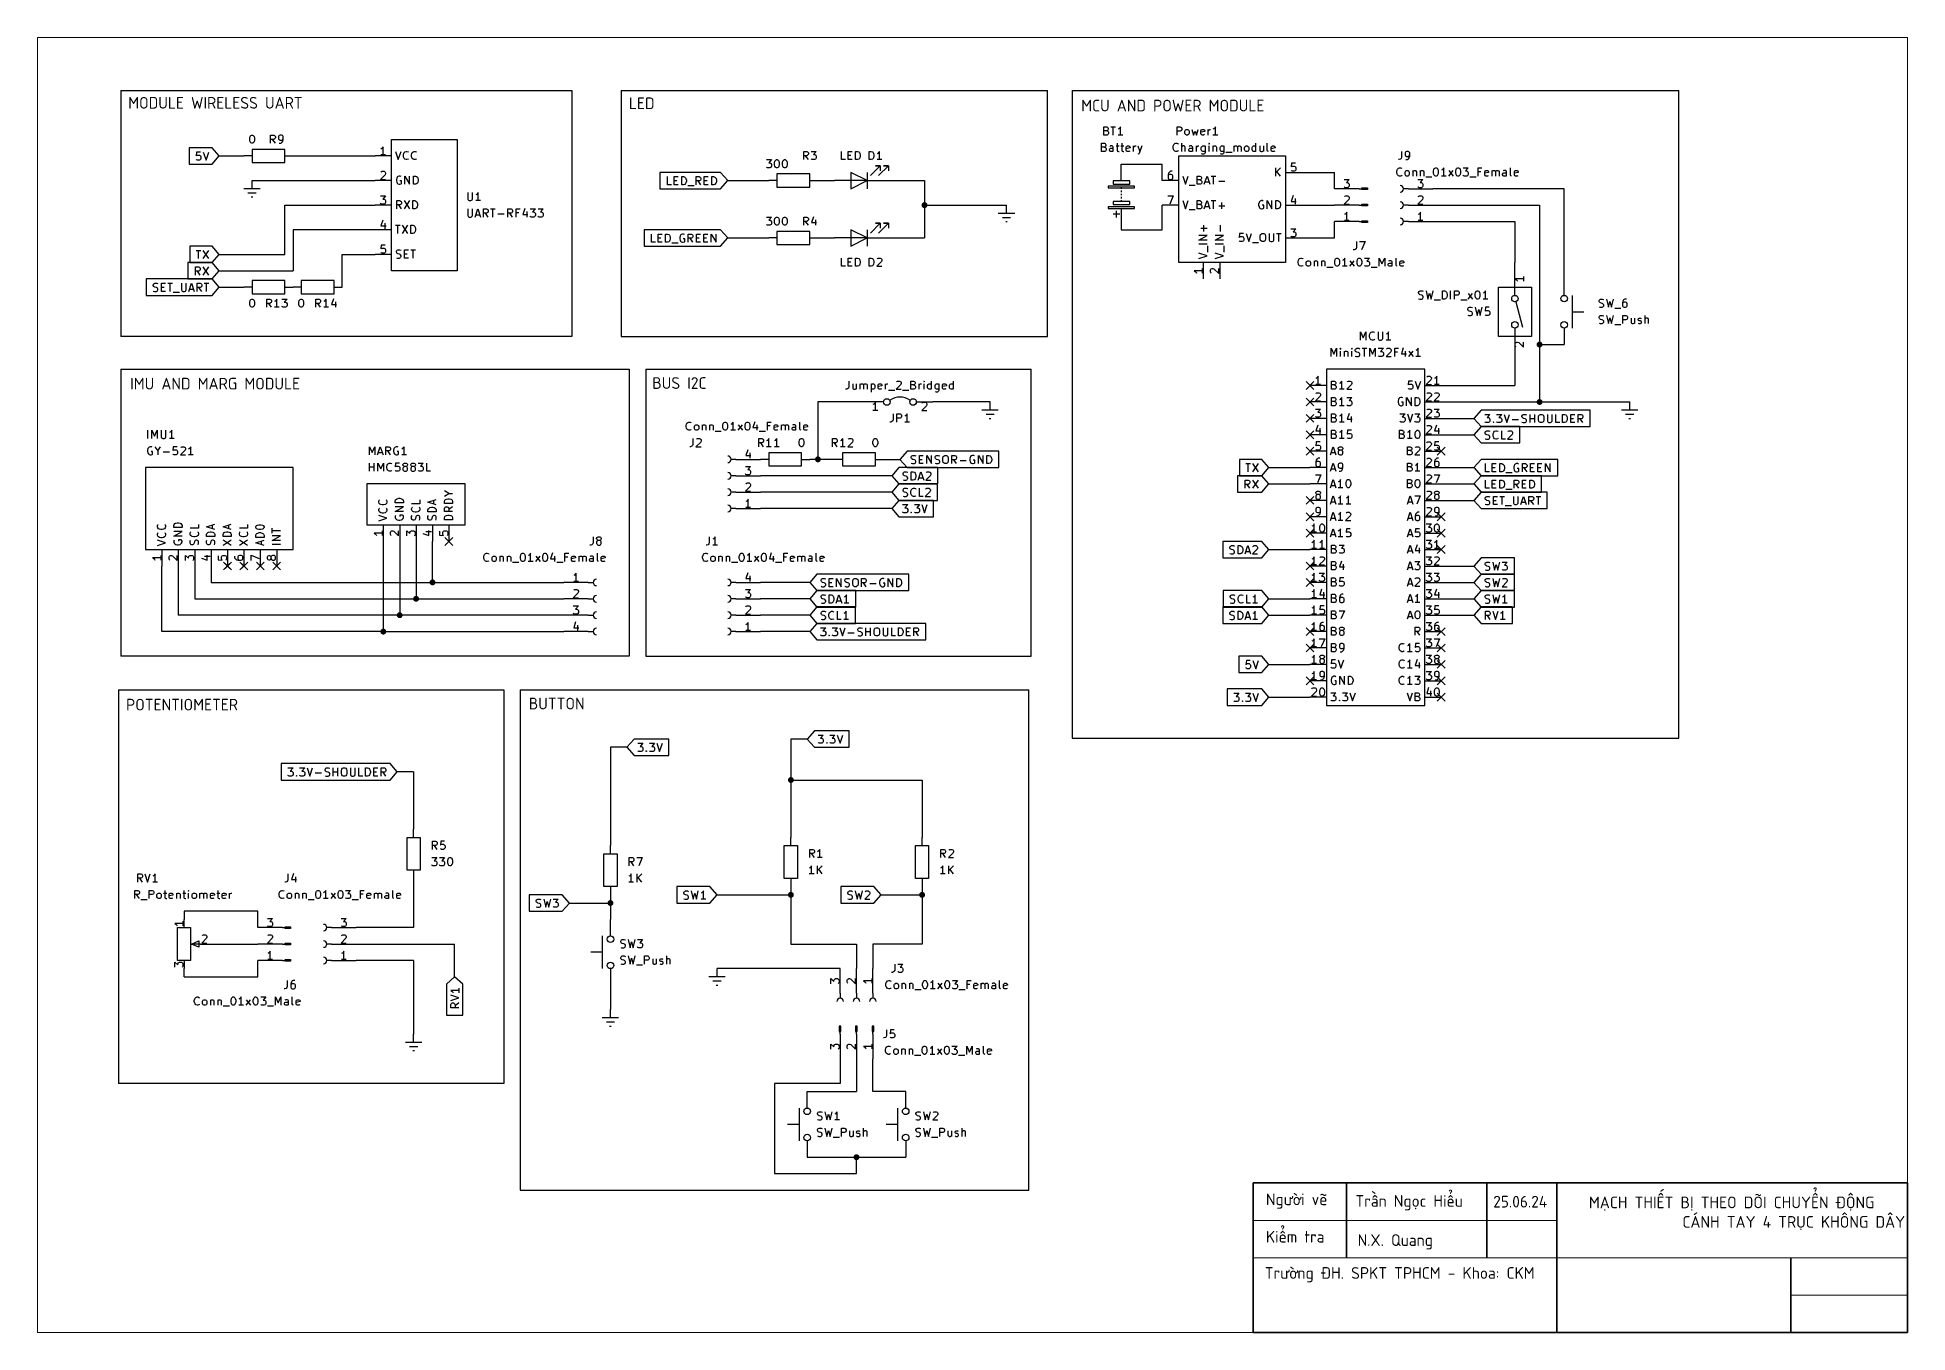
# Paper-space layout 'Sheet' of a CAD drawing. Header units: millimetres. Extents: x 10 to 410, y 10 to 287.
import ezdxf

# ---------------------------------------------------------------- set-up
doc = ezdxf.new("R2010")
doc.units = ezdxf.units.MM
doc.linetypes.add('Dash Dot', pattern=[7.03, 4.56, -1.14, 0.19, -1.14])
doc.layers.add('BLUE2', color=5, linetype='Continuous')
doc.layers.add('LYELLOW', color=51, linetype='Continuous')
for name, color, linetype, lineweight in [('BLUE3', 171, 'Continuous', 30), ('CYAN2', 4, 'Continuous', 25), ('DuongTam', 7, 'Dash Dot', 13), ('GREEN3', 91, 'Continuous', 25), ('NetDam', 7, 'Continuous', 35), ('Netmanh', 5, 'Continuous', 13), ('RED2', 1, 'Continuous', 25), ('RED3', 11, 'Continuous', 25)]:
    doc.layers.add(name, color=color, linetype=linetype, lineweight=lineweight)
doc.styles.add('Note Text (ISO)', font='')
doc.styles.get('Note Text (ISO)').set_extended_font_data('TCVN 7284')

psp = doc.layouts.new('Sheet')

# ---------------------------------------------------------------- texts
at = {"layer": 'DuongTam', "char_height": 2.5, "attachment_point": 1, "style": 'Note Text (ISO)'}
for s, width, insert in [('MODULE WIRELESS UART', 56.8707, (29.42, 274.26)), ('LED', 32.6856, (136.51, 274.16)), ('MCU AND POWER MODULE', 52.0651, (233.25, 273.67)), ('IMU AND MARG MODULE', 39.765, (29.84, 214.2)), ('BUS I2C', 39.765, (141.5, 214.33)), ('POTENTIOMETER', 39.765, (28.96, 145.55)), ('BUTTON', 39.765, (115.09, 145.78))]:
    psp.add_mtext_dynamic_manual_height_columns(s, width=width, gutter_width=1, heights=[0], dxfattribs=dict(at, insert=insert))
at = {"layer": 'NetDam', "char_height": 2.5, "attachment_point": 1}
for s, insert in [('{\\fTCVN 7284|b0|i0|c0|p34;Trần Ngọc Hiểu}', (291.89, 39.4)), ('{\\fTCVN 7284|b0|i0|c0|p34;MẠCH THIẾT BỊ THEO DÕI CHUYỂN ĐỘNG \\P\\pxsm1,ql;^I^ICÁNH TAY 4 TRỤC KHÔNG DÂY}', (341.84, 39.09)), ('{\\fTCVN 7284|b0|i0|c0|p34;Người vẽ}', (272.75, 39.75)), ('{\\fTCVN 7284|b0|i0|c0|p34;25.06.24}', (321.37, 39.25)), ('{\\fTCVN 7284|b0|i0|c0|p34;Kiểm tra}', (272.75, 31.75)), ('{\\fTCVN 7284|b0|i0|c0|p34;N.X. Quang}', (292.38, 31.03)), ('{\\fTCVN 7284|b0|i0|c0|p34;Trường ĐH. SPKT TPHCM - Khoa: CKM}', (272.5, 24))]:
    psp.add_mtext(s, dxfattribs=dict(at, insert=insert))

# ---------------------------------------------------------------- linework, layer by layer
at = {"layer": 'BLUE2', "linetype": 'Continuous'}
for p, q in [((281.33, 213.38), (283.02, 211.7)), ((283.02, 213.38), (281.33, 211.7)), ((281.33, 209.87), (283.02, 208.19)), ((283.02, 209.87), (281.33, 208.19)), ((281.33, 206.37), (283.02, 204.68)), ((283.02, 206.37), (281.33, 204.68)), ((281.33, 202.86), (283.02, 201.18)), ((283.02, 202.86), (281.33, 201.18)), ((281.33, 199.35), (283.02, 197.67)), ((283.02, 199.35), (281.33, 197.67)), ((309.39, 199.35), (311.08, 197.67)), ((311.08, 199.35), (309.39, 197.67)), ((281.33, 188.83), (283.02, 187.14)), ((283.02, 188.83), (281.33, 187.14)), ((281.33, 185.32), (283.02, 183.64)), ((283.02, 185.32), (281.33, 183.64)), ((309.39, 185.32), (311.08, 183.64)), ((311.08, 185.32), (309.39, 183.64)), ((97.17, 180.06), (98.85, 178.37)), ((98.85, 180.06), (97.17, 178.37)), ((281.33, 181.81), (283.02, 180.13)), ((283.02, 181.81), (281.33, 180.13)), ((309.39, 181.81), (311.08, 180.13)), ((311.08, 181.81), (309.39, 180.13)), ((309.39, 178.3), (311.08, 176.62)), ((311.08, 178.3), (309.39, 176.62)), ((49.81, 174.8), (51.5, 173.11)), ((51.5, 174.8), (49.81, 173.11)), ((53.32, 174.8), (55.01, 173.11)), ((55.01, 174.8), (53.32, 173.11)), ((56.83, 174.8), (58.51, 173.11)), ((58.51, 174.8), (56.83, 173.11)), ((60.34, 174.8), (62.02, 173.11)), ((62.02, 174.8), (60.34, 173.11)), ((281.33, 174.8), (283.02, 173.11)), ((283.02, 174.8), (281.33, 173.11)), ((281.33, 171.29), (283.02, 169.6)), ((283.02, 171.29), (281.33, 169.6)), ((281.33, 160.76), (283.02, 159.08)), ((283.02, 160.76), (281.33, 159.08)), ((309.39, 160.76), (311.08, 159.08)), ((311.08, 160.76), (309.39, 159.08)), ((281.33, 157.26), (283.02, 155.57)), ((283.02, 157.26), (281.33, 155.57)), ((309.39, 157.26), (311.08, 155.57)), ((311.08, 157.26), (309.39, 155.57)), ((309.39, 153.75), (311.08, 152.07)), ((311.08, 153.75), (309.39, 152.07)), ((281.33, 150.24), (283.02, 148.56)), ((283.02, 150.24), (281.33, 148.56)), ((309.39, 150.24), (311.08, 148.56)), ((311.08, 150.24), (309.39, 148.56)), ((309.39, 146.73), (311.08, 145.05)), ((311.08, 146.73), (309.39, 145.05))]:
    psp.add_line(p, q, dxfattribs=at)
at = {"layer": 'BLUE3'}
for p, q in [((27.86, 275.68), (27.86, 223.06)), ((27.86, 275.68), (124.32, 275.68)), ((124.32, 275.68), (124.32, 223.06)), ((134.84, 275.68), (226.05, 275.68)), ((134.84, 275.68), (134.84, 223.06)), ((226.05, 223.06), (226.05, 275.68)), ((231.31, 275.68), (361.1, 275.68)), ((231.31, 275.68), (231.31, 137.12)), ((361.1, 137.12), (361.1, 275.68)), ((124.32, 223.06), (27.86, 223.06)), ((134.84, 223.06), (226.05, 223.06)), ((27.86, 216.05), (136.6, 216.05)), ((27.86, 216.05), (27.86, 154.66)), ((136.6, 216.05), (136.6, 154.66)), ((140.11, 216.05), (222.54, 216.05)), ((140.11, 216.05), (140.11, 154.66)), ((222.54, 154.66), (222.54, 216.05)), ((136.6, 154.66), (27.86, 154.66)), ((140.11, 154.66), (222.54, 154.66)), ((27.33, 147.47), (27.33, 63.28)), ((27.33, 147.47), (109.77, 147.47)), ((109.77, 147.47), (109.77, 63.28)), ((113.27, 147.47), (222.02, 147.47)), ((113.27, 147.47), (113.27, 40.48)), ((222.02, 40.48), (222.02, 147.47)), ((231.31, 137.12), (361.1, 137.12)), ((109.77, 63.28), (27.33, 63.28)), ((113.27, 40.48), (222.02, 40.48))]:
    psp.add_line(p, q, dxfattribs=at)
at = {"layer": 'CYAN2', "linetype": 'Continuous'}
for p, q in [((55.42, 265.45), (55.5, 265.78)), ((55.42, 265.03), (55.42, 265.45)), ((55.5, 264.7), (55.42, 265.03)), ((55.5, 265.78), (55.58, 265.95)), ((55.58, 264.53), (55.5, 264.7)), ((55.58, 265.95), (55.67, 266.04)), ((55.67, 264.45), (55.58, 264.53)), ((55.67, 266.04), (55.83, 266.12)), ((55.83, 264.36), (55.67, 264.45)), ((55.83, 266.12), (56, 266.12)), ((56, 264.36), (55.83, 264.36)), ((56, 266.12), (56.17, 266.04)), ((56.17, 264.45), (56, 264.36)), ((56.17, 266.04), (56.25, 265.95)), ((56.25, 264.53), (56.17, 264.45)), ((56.25, 265.95), (56.34, 265.78)), ((56.34, 264.7), (56.25, 264.53)), ((56.34, 265.78), (56.42, 265.45)), ((56.42, 265.03), (56.34, 264.7)), ((56.42, 265.45), (56.42, 265.03)), ((59.89, 264.36), (59.89, 266.12)), ((59.89, 266.12), (60.55, 266.12)), ((60.55, 265.2), (59.89, 265.2)), ((60.89, 264.36), (60.3, 265.2)), ((60.55, 266.12), (60.72, 266.04)), ((60.72, 265.28), (60.55, 265.2)), ((60.72, 266.04), (60.8, 265.95)), ((60.8, 265.37), (60.72, 265.28)), ((60.8, 265.95), (60.89, 265.78)), ((60.89, 265.53), (60.8, 265.37)), ((60.89, 265.78), (60.89, 265.53)), ((61.64, 265.95), (61.56, 265.78)), ((61.56, 265.78), (61.56, 265.37)), ((61.56, 265.37), (61.64, 265.2)), ((61.72, 266.04), (61.64, 265.95)), ((61.64, 265.2), (61.72, 265.12)), ((61.89, 266.12), (61.72, 266.04)), ((61.72, 265.12), (61.89, 265.03)), ((61.72, 264.36), (62.06, 264.36)), ((62.22, 266.12), (61.89, 266.12)), ((61.89, 265.03), (62.22, 265.03)), ((62.06, 264.36), (62.22, 264.45)), ((62.39, 266.04), (62.22, 266.12)), ((62.22, 265.03), (62.39, 265.12)), ((62.22, 264.45), (62.31, 264.53)), ((62.31, 264.53), (62.47, 264.78)), ((62.47, 265.95), (62.39, 266.04)), ((62.39, 265.12), (62.47, 265.2)), ((62.56, 265.78), (62.47, 265.95)), ((62.47, 265.2), (62.56, 265.37)), ((62.47, 264.78), (62.56, 265.12)), ((62.56, 265.12), (62.56, 265.78)), ((237.62, 262.61), (237.62, 264.36)), ((237.62, 264.36), (238.2, 264.36)), ((238.12, 266.12), (238.12, 267.87)), ((238.12, 267.87), (238.7, 267.87)), ((238.7, 267.04), (238.12, 267.04)), ((238.78, 266.12), (238.12, 266.12)), ((238.2, 264.36), (238.37, 264.28)), ((238.37, 264.28), (238.45, 264.2)), ((238.45, 264.2), (238.53, 264.03)), ((238.53, 264.03), (238.53, 263.86)), ((238.7, 267.87), (238.87, 267.79)), ((238.87, 267.12), (238.7, 267.04)), ((238.7, 267.04), (238.95, 266.95)), ((238.95, 266.2), (238.78, 266.12)), ((238.87, 267.79), (238.95, 267.71)), ((238.95, 267.2), (238.87, 267.12)), ((238.95, 267.71), (239.04, 267.54)), ((239.04, 267.37), (238.95, 267.2)), ((238.95, 266.95), (239.04, 266.87)), ((239.04, 266.29), (238.95, 266.2)), ((239.04, 267.54), (239.04, 267.37)), ((239.04, 266.87), (239.12, 266.7)), ((239.12, 266.45), (239.04, 266.29)), ((239.12, 266.7), (239.12, 266.45)), ((239.62, 267.87), (240.62, 267.87)), ((240.12, 266.12), (240.12, 267.87)), ((240.96, 264.36), (240.96, 262.86)), ((241.29, 267.46), (241.12, 267.37)), ((242.13, 266.12), (241.12, 266.12)), ((241.46, 267.62), (241.29, 267.46)), ((241.62, 267.87), (241.46, 267.62)), ((241.62, 266.12), (241.62, 267.87)), ((241.96, 264.36), (241.96, 262.86)), ((253, 263.95), (253.08, 264.11)), ((253, 263.95), (253.08, 264.11)), ((253.08, 264.11), (253.25, 264.28)), ((253.08, 264.11), (253.25, 264.28)), ((253.25, 264.28), (253.5, 264.36)), ((253.25, 264.28), (253.5, 264.36)), ((253.5, 264.36), (253.67, 264.36)), ((253.5, 264.36), (253.67, 264.36)), ((253.67, 264.36), (253.92, 264.28)), ((253.67, 264.36), (253.92, 264.28)), ((253.75, 266.12), (253.75, 267.87)), ((253.75, 267.87), (254.42, 267.87)), ((253.75, 266.12), (253.75, 267.87)), ((253.75, 267.87), (254.42, 267.87)), ((254.42, 266.95), (253.75, 266.95)), ((254.42, 266.95), (253.75, 266.95)), ((253.92, 264.28), (254, 264.2)), ((253.92, 264.28), (254, 264.2)), ((254.42, 267.87), (254.59, 267.79)), ((254.42, 267.87), (254.59, 267.79)), ((254.59, 267.04), (254.42, 266.95)), ((254.59, 267.04), (254.42, 266.95)), ((254.59, 267.79), (254.67, 267.71)), ((254.59, 267.79), (254.67, 267.71)), ((254.67, 267.12), (254.59, 267.04)), ((254.67, 267.12), (254.59, 267.04)), ((254.67, 267.71), (254.75, 267.54)), ((254.67, 267.71), (254.75, 267.54)), ((254.75, 267.29), (254.67, 267.12)), ((254.75, 267.29), (254.67, 267.12)), ((254.75, 267.54), (254.75, 267.29)), ((254.75, 267.54), (254.75, 267.29)), ((254.75, 262.61), (254.75, 264.36)), ((254.75, 262.61), (254.75, 264.36)), ((255.42, 266.95), (255.5, 267.12)), ((255.42, 266.95), (255.5, 267.12)), ((255.42, 266.45), (255.42, 266.95)), ((255.42, 266.45), (255.42, 266.95)), ((255.5, 266.29), (255.42, 266.45)), ((255.5, 266.29), (255.42, 266.45)), ((255.5, 267.12), (255.59, 267.2)), ((255.5, 267.12), (255.59, 267.2)), ((255.59, 266.2), (255.5, 266.29)), ((255.59, 266.2), (255.5, 266.29)), ((255.59, 267.2), (255.76, 267.29)), ((255.59, 267.2), (255.76, 267.29)), ((255.76, 266.12), (255.59, 266.2)), ((255.76, 266.12), (255.59, 266.2)), ((255.76, 267.29), (256.01, 267.29)), ((255.76, 267.29), (256.01, 267.29)), ((256.01, 266.12), (255.76, 266.12)), ((256.01, 266.12), (255.76, 266.12)), ((256.01, 267.29), (256.17, 267.2)), ((256.01, 267.29), (256.17, 267.2)), ((256.17, 266.2), (256.01, 266.12)), ((256.17, 266.2), (256.01, 266.12)), ((256.17, 267.2), (256.26, 267.12)), ((256.17, 267.2), (256.26, 267.12)), ((256.26, 266.29), (256.17, 266.2)), ((256.26, 266.29), (256.17, 266.2)), ((256.26, 267.12), (256.34, 266.95)), ((256.26, 267.12), (256.34, 266.95)), ((256.34, 266.45), (256.26, 266.29)), ((256.34, 266.45), (256.26, 266.29)), ((256.34, 266.95), (256.34, 266.45)), ((256.34, 266.95), (256.34, 266.45)), ((256.92, 267.29), (257.26, 266.12)), ((256.92, 267.29), (257.26, 266.12)), ((257.26, 266.12), (257.59, 266.95)), ((257.26, 266.12), (257.59, 266.95)), ((257.59, 266.95), (257.93, 266.12)), ((257.59, 266.95), (257.93, 266.12)), ((257.93, 266.12), (258.26, 267.29)), ((257.93, 266.12), (258.26, 267.29)), ((258.85, 267.04), (258.93, 267.2)), ((258.85, 267.04), (258.93, 267.2)), ((258.85, 266.37), (258.85, 267.04)), ((258.85, 266.37), (258.85, 267.04)), ((259.68, 266.87), (258.85, 266.7)), ((259.68, 266.87), (258.85, 266.7)), ((258.93, 266.2), (258.85, 266.37)), ((258.93, 266.2), (258.85, 266.37)), ((258.93, 267.2), (259.1, 267.29)), ((258.93, 267.2), (259.1, 267.29)), ((259.1, 266.12), (258.93, 266.2)), ((259.1, 266.12), (258.93, 266.2)), ((259.1, 267.29), (259.43, 267.29)), ((259.1, 267.29), (259.43, 267.29)), ((259.43, 266.12), (259.1, 266.12)), ((259.43, 266.12), (259.1, 266.12)), ((259.43, 267.29), (259.6, 267.2)), ((259.43, 267.29), (259.6, 267.2)), ((259.6, 266.2), (259.43, 266.12)), ((259.6, 266.2), (259.43, 266.12)), ((259.6, 267.2), (259.68, 267.04)), ((259.6, 267.2), (259.68, 267.04)), ((259.68, 267.04), (259.68, 266.87)), ((259.68, 267.04), (259.68, 266.87)), ((260.43, 266.12), (260.43, 267.29)), ((260.43, 266.12), (260.43, 267.29)), ((260.43, 266.95), (260.52, 267.12)), ((260.43, 266.95), (260.52, 267.12)), ((260.52, 267.12), (260.6, 267.2)), ((260.52, 267.12), (260.6, 267.2)), ((260.6, 264.36), (260.52, 264.28)), ((260.6, 264.36), (260.52, 264.28)), ((260.52, 264.28), (260.6, 264.2)), ((260.52, 264.28), (260.6, 264.2)), ((260.6, 267.2), (260.77, 267.29)), ((260.6, 267.2), (260.77, 267.29)), ((260.68, 264.28), (260.6, 264.36)), ((260.6, 264.36), (260.6, 264.2)), ((260.68, 264.28), (260.6, 264.36)), ((260.6, 264.36), (260.6, 264.2)), ((260.6, 264.2), (260.68, 264.28)), ((260.6, 264.2), (260.68, 264.28)), ((260.77, 267.29), (260.93, 267.29)), ((260.77, 267.29), (260.93, 267.29)), ((261.6, 267.46), (261.43, 267.37)), ((261.6, 267.46), (261.43, 267.37)), ((262.44, 266.12), (261.43, 266.12)), ((262.44, 266.12), (261.43, 266.12)), ((261.77, 267.62), (261.6, 267.46)), ((261.77, 267.62), (261.6, 267.46)), ((261.94, 267.87), (261.77, 267.62)), ((261.94, 267.87), (261.77, 267.62)), ((261.94, 266.12), (261.94, 267.87)), ((261.94, 266.12), (261.94, 267.87)), ((270.62, 262.61), (270.62, 264.36)), ((270.62, 262.61), (270.62, 264.36)), ((273.04, 262.86), (273.04, 264.36)), ((273.04, 262.86), (273.04, 264.36)), ((86.6, 262.61), (87.19, 260.86)), ((87.19, 260.86), (87.77, 262.61)), ((88.27, 261.86), (88.36, 262.19)), ((88.27, 261.61), (88.27, 261.86)), ((88.36, 261.27), (88.27, 261.61)), ((88.36, 262.19), (88.44, 262.36)), ((88.44, 261.11), (88.36, 261.27)), ((88.44, 262.36), (88.61, 262.53)), ((88.61, 260.94), (88.44, 261.11)), ((88.61, 262.53), (88.86, 262.61)), ((88.86, 260.86), (88.61, 260.94)), ((88.86, 262.61), (89.03, 262.61)), ((89.03, 260.86), (88.86, 260.86)), ((89.03, 262.61), (89.28, 262.53)), ((89.28, 260.94), (89.03, 260.86)), ((89.28, 262.53), (89.36, 262.44)), ((89.36, 261.02), (89.28, 260.94)), ((90.03, 261.86), (90.11, 262.19)), ((90.03, 261.61), (90.03, 261.86)), ((90.11, 261.27), (90.03, 261.61)), ((90.11, 262.19), (90.19, 262.36)), ((90.19, 261.11), (90.11, 261.27)), ((90.19, 262.36), (90.36, 262.53)), ((90.36, 260.94), (90.19, 261.11)), ((90.36, 262.53), (90.61, 262.61)), ((90.61, 260.86), (90.36, 260.94)), ((90.61, 262.61), (90.78, 262.61)), ((90.78, 260.86), (90.61, 260.86)), ((90.78, 262.61), (91.03, 262.53)), ((91.03, 260.94), (90.78, 260.86)), ((91.03, 262.53), (91.11, 262.44)), ((91.11, 261.02), (91.03, 260.94)), ((165.91, 260.86), (167, 260.86)), ((167, 260.86), (166.41, 260.19)), ((166.41, 260.19), (166.67, 260.19)), ((166.67, 260.19), (166.83, 260.11)), ((166.83, 260.11), (166.92, 260.02)), ((166.92, 260.02), (167, 259.85)), ((167.67, 260.19), (167.75, 260.52)), ((167.67, 259.77), (167.67, 260.19)), ((167.75, 260.52), (167.83, 260.69)), ((167.83, 260.69), (167.92, 260.77)), ((167.92, 260.77), (168.09, 260.86)), ((168.09, 260.86), (168.25, 260.86)), ((168.25, 260.86), (168.42, 260.77)), ((168.42, 260.77), (168.5, 260.69)), ((168.5, 260.69), (168.59, 260.52)), ((168.59, 260.52), (168.67, 260.19)), ((168.67, 260.19), (168.67, 259.77)), ((169.34, 260.19), (169.42, 260.52)), ((169.34, 259.77), (169.34, 260.19)), ((169.42, 260.52), (169.51, 260.69)), ((169.51, 260.69), (169.59, 260.77)), ((169.59, 260.77), (169.76, 260.86)), ((169.76, 260.86), (169.92, 260.86)), ((169.92, 260.86), (170.09, 260.77)), ((170.09, 260.77), (170.17, 260.69)), ((170.17, 260.69), (170.26, 260.52)), ((170.26, 260.52), (170.34, 260.19)), ((170.34, 260.19), (170.34, 259.77)), ((173.89, 260.86), (173.89, 262.61)), ((173.89, 262.61), (174.56, 262.61)), ((174.56, 261.69), (173.89, 261.69)), ((174.89, 260.86), (174.31, 261.69)), ((174.56, 262.61), (174.73, 262.53)), ((174.73, 261.78), (174.56, 261.69)), ((174.73, 262.53), (174.81, 262.44)), ((174.81, 261.86), (174.73, 261.78)), ((174.81, 262.44), (174.89, 262.28)), ((174.89, 262.03), (174.81, 261.86)), ((174.89, 262.28), (174.89, 262.03)), ((175.48, 262.61), (176.56, 262.61)), ((175.56, 260.94), (175.48, 261.02)), ((175.73, 260.86), (175.56, 260.94)), ((176.23, 260.86), (175.73, 260.86)), ((176.56, 262.61), (175.98, 261.94)), ((175.98, 261.94), (176.23, 261.94)), ((176.23, 261.94), (176.4, 261.86)), ((176.4, 260.94), (176.23, 260.86)), ((176.4, 261.86), (176.48, 261.78)), ((176.48, 261.02), (176.4, 260.94)), ((176.48, 261.78), (176.56, 261.61)), ((176.56, 261.19), (176.48, 261.02)), ((176.56, 261.61), (176.56, 261.19)), ((181.99, 260.86), (181.99, 262.61)), ((182.83, 260.86), (181.99, 260.86)), ((183.41, 260.86), (183.41, 262.61)), ((183.41, 262.61), (184.25, 262.61)), ((183.41, 261.78), (184, 261.78)), ((184.25, 260.86), (183.41, 260.86)), ((185, 260.86), (185, 262.61)), ((185, 262.61), (185.42, 262.61)), ((185.42, 260.86), (185, 260.86)), ((185.42, 262.61), (185.67, 262.53)), ((185.67, 260.94), (185.42, 260.86)), ((185.67, 262.53), (185.83, 262.36)), ((185.83, 261.11), (185.67, 260.94)), ((185.83, 262.36), (185.92, 262.19)), ((185.92, 261.27), (185.83, 261.11)), ((185.92, 262.19), (186, 261.86)), ((186, 261.61), (185.92, 261.27)), ((186, 261.86), (186, 261.61)), ((187.92, 260.86), (187.92, 262.61)), ((187.92, 262.61), (188.34, 262.61)), ((188.34, 260.86), (187.92, 260.86)), ((188.34, 262.61), (188.59, 262.53)), ((188.59, 260.94), (188.34, 260.86)), ((188.59, 262.53), (188.76, 262.36)), ((188.76, 261.11), (188.59, 260.94)), ((188.76, 262.36), (188.84, 262.19)), ((188.84, 261.27), (188.76, 261.11)), ((188.84, 262.19), (188.92, 261.86)), ((188.92, 261.61), (188.84, 261.27)), ((188.92, 261.86), (188.92, 261.61)), ((189.76, 262.19), (189.59, 262.11)), ((190.59, 260.86), (189.59, 260.86)), ((189.93, 262.36), (189.76, 262.19)), ((190.09, 262.61), (189.93, 262.36)), ((190.09, 260.86), (190.09, 262.61)), ((238.2, 263.53), (237.62, 263.53)), ((238.28, 262.61), (237.62, 262.61)), ((238.37, 263.61), (238.2, 263.53)), ((238.2, 263.53), (238.45, 263.45)), ((238.45, 262.69), (238.28, 262.61)), ((238.45, 263.7), (238.37, 263.61)), ((238.53, 263.86), (238.45, 263.7)), ((238.45, 263.45), (238.53, 263.36)), ((238.53, 262.78), (238.45, 262.69)), ((238.53, 263.36), (238.62, 263.2)), ((238.62, 262.94), (238.53, 262.78)), ((238.62, 263.2), (238.62, 262.94)), ((239.29, 263.03), (239.37, 263.2)), ((239.29, 262.86), (239.29, 263.03)), ((239.37, 262.69), (239.29, 262.86)), ((239.54, 263.78), (239.37, 263.7)), ((239.37, 263.2), (239.54, 263.28)), ((239.54, 262.61), (239.37, 262.69)), ((239.87, 263.78), (239.54, 263.78)), ((239.54, 263.28), (239.95, 263.28)), ((239.95, 262.61), (239.54, 262.61)), ((240.04, 263.7), (239.87, 263.78)), ((239.95, 263.28), (240.12, 263.36)), ((240.12, 262.69), (239.95, 262.61)), ((240.12, 263.53), (240.04, 263.7)), ((240.12, 262.61), (240.12, 263.53)), ((240.71, 263.78), (241.37, 263.78)), ((240.96, 262.86), (241.04, 262.69)), ((241.04, 262.69), (241.21, 262.61)), ((241.21, 262.61), (241.37, 262.61)), ((241.71, 263.78), (242.38, 263.78)), ((241.96, 262.86), (242.04, 262.69)), ((242.04, 262.69), (242.21, 262.61)), ((242.21, 262.61), (242.38, 262.61)), ((242.88, 263.53), (242.96, 263.7)), ((242.88, 262.86), (242.88, 263.53)), ((243.71, 263.36), (242.88, 263.2)), ((242.96, 262.69), (242.88, 262.86)), ((242.96, 263.7), (243.13, 263.78)), ((243.13, 262.61), (242.96, 262.69)), ((243.13, 263.78), (243.46, 263.78)), ((243.46, 262.61), (243.13, 262.61)), ((243.46, 263.78), (243.63, 263.7)), ((243.63, 262.69), (243.46, 262.61)), ((243.63, 263.7), (243.71, 263.53)), ((243.71, 263.53), (243.71, 263.36)), ((244.46, 262.61), (244.46, 263.78)), ((244.46, 263.45), (244.55, 263.61)), ((244.55, 263.61), (244.63, 263.7)), ((244.63, 263.7), (244.8, 263.78)), ((244.8, 263.78), (244.97, 263.78)), ((245.38, 263.78), (245.8, 262.61)), ((245.55, 262.11), (245.38, 262.03)), ((245.63, 262.19), (245.55, 262.11)), ((245.8, 262.61), (245.63, 262.19)), ((246.22, 263.78), (245.8, 262.61)), ((252.92, 263.61), (253, 263.95)), ((252.92, 263.61), (253, 263.95)), ((252.92, 263.36), (252.92, 263.61)), ((252.92, 263.36), (252.92, 263.61)), ((253, 263.03), (252.92, 263.36)), ((253, 263.03), (252.92, 263.36)), ((253.08, 262.86), (253, 263.03)), ((253.08, 262.86), (253, 263.03)), ((253.25, 262.69), (253.08, 262.86)), ((253.25, 262.69), (253.08, 262.86)), ((253.5, 262.61), (253.25, 262.69)), ((253.5, 262.61), (253.25, 262.69)), ((253.67, 262.61), (253.5, 262.61)), ((253.67, 262.61), (253.5, 262.61)), ((253.92, 262.69), (253.67, 262.61)), ((253.92, 262.69), (253.67, 262.61)), ((254, 262.78), (253.92, 262.69)), ((254, 262.78), (253.92, 262.69)), ((254.84, 263.7), (254.75, 263.61)), ((254.84, 263.7), (254.75, 263.61)), ((255, 263.78), (254.84, 263.7)), ((255, 263.78), (254.84, 263.7)), ((255.25, 263.78), (255, 263.78)), ((255.25, 263.78), (255, 263.78)), ((255.42, 263.7), (255.25, 263.78)), ((255.42, 263.7), (255.25, 263.78)), ((255.5, 263.53), (255.42, 263.7)), ((255.5, 263.53), (255.42, 263.7)), ((255.5, 262.61), (255.5, 263.53)), ((255.5, 262.61), (255.5, 263.53)), ((256.26, 263.03), (256.34, 263.2)), ((256.26, 263.03), (256.34, 263.2)), ((256.26, 262.86), (256.26, 263.03)), ((256.26, 262.86), (256.26, 263.03)), ((256.34, 262.69), (256.26, 262.86)), ((256.34, 262.69), (256.26, 262.86)), ((256.51, 263.78), (256.34, 263.7)), ((256.51, 263.78), (256.34, 263.7)), ((256.34, 263.2), (256.51, 263.28)), ((256.34, 263.2), (256.51, 263.28)), ((256.51, 262.61), (256.34, 262.69)), ((256.51, 262.61), (256.34, 262.69)), ((256.84, 263.78), (256.51, 263.78)), ((256.84, 263.78), (256.51, 263.78)), ((256.51, 263.28), (256.92, 263.28)), ((256.51, 263.28), (256.92, 263.28)), ((256.92, 262.61), (256.51, 262.61)), ((256.92, 262.61), (256.51, 262.61)), ((257.01, 263.7), (256.84, 263.78)), ((257.01, 263.7), (256.84, 263.78)), ((256.92, 263.28), (257.09, 263.36)), ((256.92, 263.28), (257.09, 263.36)), ((257.09, 262.69), (256.92, 262.61)), ((257.09, 262.69), (256.92, 262.61)), ((257.09, 263.53), (257.01, 263.7)), ((257.09, 263.53), (257.01, 263.7)), ((257.09, 262.61), (257.09, 263.53)), ((257.09, 262.61), (257.09, 263.53)), ((257.93, 262.61), (257.93, 263.78)), ((257.93, 262.61), (257.93, 263.78)), ((257.93, 263.45), (258.01, 263.61)), ((257.93, 263.45), (258.01, 263.61)), ((258.01, 263.61), (258.09, 263.7)), ((258.01, 263.61), (258.09, 263.7)), ((258.09, 263.7), (258.26, 263.78)), ((258.09, 263.7), (258.26, 263.78)), ((258.26, 263.78), (258.43, 263.78)), ((258.26, 263.78), (258.43, 263.78)), ((258.93, 263.45), (259.01, 263.61)), ((258.93, 263.45), (259.01, 263.61)), ((258.93, 262.94), (258.93, 263.45)), ((258.93, 262.94), (258.93, 263.45)), ((259.01, 262.78), (258.93, 262.94)), ((259.01, 262.78), (258.93, 262.94)), ((259.01, 263.61), (259.1, 263.7)), ((259.01, 263.61), (259.1, 263.7)), ((259.1, 262.69), (259.01, 262.78)), ((259.1, 262.69), (259.01, 262.78)), ((259.18, 262.03), (259.01, 262.11)), ((259.18, 262.03), (259.01, 262.11)), ((259.1, 263.7), (259.26, 263.78)), ((259.1, 263.7), (259.26, 263.78)), ((259.26, 262.61), (259.1, 262.69)), ((259.26, 262.61), (259.1, 262.69)), ((259.43, 262.03), (259.18, 262.03)), ((259.43, 262.03), (259.18, 262.03)), ((259.26, 263.78), (259.6, 263.78)), ((259.26, 263.78), (259.6, 263.78)), ((259.6, 262.61), (259.26, 262.61)), ((259.6, 262.61), (259.26, 262.61)), ((259.6, 262.11), (259.43, 262.03)), ((259.6, 262.11), (259.43, 262.03)), ((259.6, 263.78), (259.76, 263.7)), ((259.6, 263.78), (259.76, 263.7)), ((259.76, 262.69), (259.6, 262.61)), ((259.76, 262.69), (259.6, 262.61)), ((259.68, 262.19), (259.6, 262.11)), ((259.68, 262.19), (259.6, 262.11)), ((259.76, 262.36), (259.68, 262.19)), ((259.76, 262.36), (259.68, 262.19)), ((259.76, 263.78), (259.76, 262.36)), ((259.76, 263.78), (259.76, 262.36)), ((260.6, 262.61), (260.6, 263.78)), ((260.6, 262.61), (260.6, 263.78)), ((261.43, 263.78), (261.43, 262.61)), ((261.43, 263.78), (261.43, 262.61)), ((261.43, 263.61), (261.52, 263.7)), ((261.43, 263.61), (261.52, 263.7)), ((261.52, 263.7), (261.69, 263.78)), ((261.52, 263.7), (261.69, 263.78)), ((261.69, 263.78), (261.94, 263.78)), ((261.69, 263.78), (261.94, 263.78)), ((261.94, 263.78), (262.1, 263.7)), ((261.94, 263.78), (262.1, 263.7)), ((262.1, 263.7), (262.19, 263.53)), ((262.1, 263.7), (262.19, 263.53)), ((262.19, 263.53), (262.19, 262.61)), ((262.19, 263.53), (262.19, 262.61)), ((262.94, 263.45), (263.02, 263.61)), ((262.94, 263.45), (263.02, 263.61)), ((262.94, 262.94), (262.94, 263.45)), ((262.94, 262.94), (262.94, 263.45)), ((263.02, 262.78), (262.94, 262.94)), ((263.02, 262.78), (262.94, 262.94)), ((263.02, 263.61), (263.1, 263.7)), ((263.02, 263.61), (263.1, 263.7)), ((263.1, 262.69), (263.02, 262.78)), ((263.1, 262.69), (263.02, 262.78)), ((263.19, 262.03), (263.02, 262.11)), ((263.19, 262.03), (263.02, 262.11)), ((263.1, 263.7), (263.27, 263.78)), ((263.1, 263.7), (263.27, 263.78)), ((263.27, 262.61), (263.1, 262.69)), ((263.27, 262.61), (263.1, 262.69)), ((263.44, 262.03), (263.19, 262.03)), ((263.44, 262.03), (263.19, 262.03)), ((263.27, 263.78), (263.61, 263.78)), ((263.27, 263.78), (263.61, 263.78)), ((263.61, 262.61), (263.27, 262.61)), ((263.61, 262.61), (263.27, 262.61)), ((263.61, 262.11), (263.44, 262.03)), ((263.61, 262.11), (263.44, 262.03)), ((263.61, 263.78), (263.77, 263.7)), ((263.61, 263.78), (263.77, 263.7)), ((263.77, 262.69), (263.61, 262.61)), ((263.77, 262.69), (263.61, 262.61)), ((263.69, 262.19), (263.61, 262.11)), ((263.69, 262.19), (263.61, 262.11)), ((263.77, 262.36), (263.69, 262.19)), ((263.77, 262.36), (263.69, 262.19)), ((263.77, 263.78), (263.77, 262.36)), ((263.77, 263.78), (263.77, 262.36)), ((264.19, 262.44), (265.53, 262.44)), ((264.19, 262.44), (265.53, 262.44)), ((265.94, 262.61), (265.94, 263.78)), ((265.94, 262.61), (265.94, 263.78)), ((265.94, 263.61), (266.03, 263.7)), ((265.94, 263.61), (266.03, 263.7)), ((266.03, 263.7), (266.2, 263.78)), ((266.03, 263.7), (266.2, 263.78)), ((266.2, 263.78), (266.45, 263.78)), ((266.2, 263.78), (266.45, 263.78)), ((266.45, 263.78), (266.61, 263.7)), ((266.45, 263.78), (266.61, 263.7)), ((266.61, 263.7), (266.7, 263.53)), ((266.61, 263.7), (266.7, 263.53)), ((266.7, 263.53), (266.78, 263.7)), ((266.7, 263.53), (266.78, 263.7)), ((266.7, 263.53), (266.7, 262.61)), ((266.7, 263.53), (266.7, 262.61)), ((266.78, 263.7), (266.95, 263.78)), ((266.78, 263.7), (266.95, 263.78)), ((266.95, 263.78), (267.2, 263.78)), ((266.95, 263.78), (267.2, 263.78)), ((267.2, 263.78), (267.36, 263.7)), ((267.2, 263.78), (267.36, 263.7)), ((267.36, 263.7), (267.45, 263.53)), ((267.36, 263.7), (267.45, 263.53)), ((267.45, 263.53), (267.45, 262.61)), ((267.45, 263.53), (267.45, 262.61)), ((268.2, 263.45), (268.28, 263.61)), ((268.2, 263.45), (268.28, 263.61)), ((268.2, 262.94), (268.2, 263.45)), ((268.2, 262.94), (268.2, 263.45)), ((268.28, 262.78), (268.2, 262.94)), ((268.28, 262.78), (268.2, 262.94)), ((268.28, 263.61), (268.37, 263.7)), ((268.28, 263.61), (268.37, 263.7)), ((268.37, 262.69), (268.28, 262.78)), ((268.37, 262.69), (268.28, 262.78)), ((268.37, 263.7), (268.53, 263.78)), ((268.37, 263.7), (268.53, 263.78)), ((268.53, 262.61), (268.37, 262.69)), ((268.53, 262.61), (268.37, 262.69)), ((268.53, 263.78), (268.78, 263.78)), ((268.53, 263.78), (268.78, 263.78)), ((268.78, 262.61), (268.53, 262.61)), ((268.78, 262.61), (268.53, 262.61)), ((268.78, 263.78), (268.95, 263.7)), ((268.78, 263.78), (268.95, 263.7)), ((268.95, 262.69), (268.78, 262.61)), ((268.95, 262.69), (268.78, 262.61)), ((268.95, 263.7), (269.03, 263.61)), ((268.95, 263.7), (269.03, 263.61)), ((269.03, 262.78), (268.95, 262.69)), ((269.03, 262.78), (268.95, 262.69)), ((269.03, 263.61), (269.12, 263.45)), ((269.03, 263.61), (269.12, 263.45)), ((269.12, 262.94), (269.03, 262.78)), ((269.12, 262.94), (269.03, 262.78)), ((269.12, 263.45), (269.12, 262.94)), ((269.12, 263.45), (269.12, 262.94)), ((269.79, 263.45), (269.87, 263.61)), ((269.79, 263.45), (269.87, 263.61)), ((269.79, 262.94), (269.79, 263.45)), ((269.79, 262.94), (269.79, 263.45)), ((269.87, 262.78), (269.79, 262.94)), ((269.87, 262.78), (269.79, 262.94)), ((269.87, 263.61), (269.95, 263.7)), ((269.87, 263.61), (269.95, 263.7)), ((269.95, 262.69), (269.87, 262.78)), ((269.95, 262.69), (269.87, 262.78)), ((269.95, 263.7), (270.12, 263.78)), ((269.95, 263.7), (270.12, 263.78)), ((270.12, 262.61), (269.95, 262.69)), ((270.12, 262.61), (269.95, 262.69)), ((270.12, 263.78), (270.45, 263.78)), ((270.12, 263.78), (270.45, 263.78)), ((270.45, 262.61), (270.12, 262.61)), ((270.45, 262.61), (270.12, 262.61)), ((270.45, 263.78), (270.62, 263.7)), ((270.45, 263.78), (270.62, 263.7)), ((270.62, 262.69), (270.45, 262.61)), ((270.62, 262.69), (270.45, 262.61)), ((271.46, 263.78), (271.46, 262.86)), ((271.46, 263.78), (271.46, 262.86)), ((271.46, 262.86), (271.54, 262.69)), ((271.46, 262.86), (271.54, 262.69)), ((271.54, 262.69), (271.71, 262.61)), ((271.54, 262.69), (271.71, 262.61)), ((271.71, 262.61), (271.96, 262.61)), ((271.71, 262.61), (271.96, 262.61)), ((271.96, 262.61), (272.13, 262.69)), ((271.96, 262.61), (272.13, 262.69)), ((272.13, 262.69), (272.21, 262.78)), ((272.13, 262.69), (272.21, 262.78)), ((272.21, 263.78), (272.21, 262.61)), ((272.21, 263.78), (272.21, 262.61)), ((273.13, 262.69), (273.04, 262.86)), ((273.13, 262.69), (273.04, 262.86)), ((273.29, 262.61), (273.13, 262.69)), ((273.29, 262.61), (273.13, 262.69)), ((273.88, 263.53), (273.96, 263.7)), ((273.88, 263.53), (273.96, 263.7)), ((273.88, 262.86), (273.88, 263.53)), ((273.88, 262.86), (273.88, 263.53)), ((274.71, 263.36), (273.88, 263.2)), ((274.71, 263.36), (273.88, 263.2)), ((273.96, 262.69), (273.88, 262.86)), ((273.96, 262.69), (273.88, 262.86)), ((273.96, 263.7), (274.13, 263.78)), ((273.96, 263.7), (274.13, 263.78)), ((274.13, 262.61), (273.96, 262.69)), ((274.13, 262.61), (273.96, 262.69)), ((274.13, 263.78), (274.46, 263.78)), ((274.13, 263.78), (274.46, 263.78)), ((274.46, 262.61), (274.13, 262.61)), ((274.46, 262.61), (274.13, 262.61)), ((274.46, 263.78), (274.63, 263.7)), ((274.46, 263.78), (274.63, 263.7)), ((274.63, 262.69), (274.46, 262.61)), ((274.63, 262.69), (274.46, 262.61)), ((274.63, 263.7), (274.71, 263.53)), ((274.63, 263.7), (274.71, 263.53)), ((274.71, 263.53), (274.71, 263.36)), ((274.71, 263.53), (274.71, 263.36)), ((301.26, 260.86), (301.09, 260.86)), ((301.26, 260.86), (301.09, 260.86)), ((301.51, 260.94), (301.26, 260.86)), ((301.51, 260.94), (301.26, 260.86)), ((301.68, 261.11), (301.51, 260.94)), ((301.68, 261.11), (301.51, 260.94)), ((301.76, 261.36), (301.68, 261.11)), ((301.76, 261.36), (301.68, 261.11)), ((301.76, 262.61), (301.76, 261.36)), ((301.76, 262.61), (301.76, 261.36)), ((302.59, 262.44), (302.51, 262.28)), ((302.59, 262.44), (302.51, 262.28)), ((302.51, 262.28), (302.51, 261.86)), ((302.51, 262.28), (302.51, 261.86)), ((302.51, 261.86), (302.59, 261.69)), ((302.51, 261.86), (302.59, 261.69)), ((302.68, 262.53), (302.59, 262.44)), ((302.68, 262.53), (302.59, 262.44)), ((302.59, 261.69), (302.68, 261.61)), ((302.59, 261.69), (302.68, 261.61)), ((302.84, 262.61), (302.68, 262.53)), ((302.84, 262.61), (302.68, 262.53)), ((302.68, 261.61), (302.84, 261.53)), ((302.68, 261.61), (302.84, 261.53)), ((302.68, 260.86), (303.01, 260.86)), ((302.68, 260.86), (303.01, 260.86)), ((303.18, 262.61), (302.84, 262.61)), ((303.18, 262.61), (302.84, 262.61)), ((302.84, 261.53), (303.18, 261.53)), ((302.84, 261.53), (303.18, 261.53)), ((303.01, 260.86), (303.18, 260.94)), ((303.01, 260.86), (303.18, 260.94)), ((303.35, 262.53), (303.18, 262.61)), ((303.35, 262.53), (303.18, 262.61)), ((303.18, 261.53), (303.35, 261.61)), ((303.18, 261.53), (303.35, 261.61)), ((303.18, 260.94), (303.26, 261.02)), ((303.18, 260.94), (303.26, 261.02)), ((303.26, 261.02), (303.43, 261.27)), ((303.26, 261.02), (303.43, 261.27)), ((303.43, 262.44), (303.35, 262.53)), ((303.43, 262.44), (303.35, 262.53)), ((303.35, 261.61), (303.43, 261.69)), ((303.35, 261.61), (303.43, 261.69)), ((303.51, 262.28), (303.43, 262.44)), ((303.51, 262.28), (303.43, 262.44)), ((303.43, 261.69), (303.51, 261.86)), ((303.43, 261.69), (303.51, 261.86)), ((303.43, 261.27), (303.51, 261.61)), ((303.43, 261.27), (303.51, 261.61)), ((303.51, 261.61), (303.51, 262.28)), ((303.51, 261.61), (303.51, 262.28)), ((86.85, 256.93), (86.77, 256.6)), ((86.77, 256.6), (86.77, 256.35)), ((86.77, 256.35), (86.85, 256.01)), ((86.94, 257.1), (86.85, 256.93)), ((86.85, 256.01), (86.94, 255.85)), ((87.1, 257.27), (86.94, 257.1)), ((87.35, 257.35), (87.1, 257.27)), ((87.61, 257.35), (87.35, 257.35)), ((87.86, 256.35), (87.52, 256.35)), ((87.77, 257.27), (87.61, 257.35)), ((87.86, 255.76), (87.86, 256.35)), ((88.61, 255.6), (88.61, 257.35)), ((88.61, 257.35), (89.61, 255.6)), ((89.61, 255.6), (89.61, 257.35)), ((90.45, 255.6), (90.45, 257.35)), ((90.45, 257.35), (90.86, 257.35)), ((90.86, 257.35), (91.11, 257.27)), ((91.11, 257.27), (91.28, 257.1)), ((91.28, 257.1), (91.36, 256.93)), ((91.36, 256.01), (91.28, 255.85)), ((91.36, 256.93), (91.45, 256.6)), ((91.45, 256.35), (91.36, 256.01)), ((91.45, 256.6), (91.45, 256.35)), ((166, 259.19), (165.91, 259.27)), ((166.16, 259.1), (166, 259.19)), ((166.67, 259.1), (166.16, 259.1)), ((166.83, 259.19), (166.67, 259.1)), ((166.92, 259.27), (166.83, 259.19)), ((167, 259.44), (166.92, 259.27)), ((167, 259.85), (167, 259.44)), ((167.75, 259.44), (167.67, 259.77)), ((167.83, 259.27), (167.75, 259.44)), ((167.92, 259.19), (167.83, 259.27)), ((168.09, 259.1), (167.92, 259.19)), ((168.25, 259.1), (168.09, 259.1)), ((168.42, 259.19), (168.25, 259.1)), ((168.5, 259.27), (168.42, 259.19)), ((168.59, 259.44), (168.5, 259.27)), ((168.67, 259.77), (168.59, 259.44)), ((169.42, 259.44), (169.34, 259.77)), ((169.51, 259.27), (169.42, 259.44)), ((169.59, 259.19), (169.51, 259.27)), ((169.76, 259.1), (169.59, 259.19)), ((169.92, 259.1), (169.76, 259.1)), ((170.09, 259.19), (169.92, 259.1)), ((170.17, 259.27), (170.09, 259.19)), ((170.26, 259.44), (170.17, 259.27)), ((170.34, 259.77), (170.26, 259.44)), ((254.98, 257.35), (255.56, 255.6)), ((254.98, 257.35), (255.56, 255.6)), ((255.56, 255.6), (256.15, 257.35)), ((255.56, 255.6), (256.15, 257.35)), ((258.07, 255.6), (258.07, 257.35)), ((258.07, 257.35), (258.65, 257.35)), ((258.07, 255.6), (258.07, 257.35)), ((258.07, 257.35), (258.65, 257.35)), ((258.65, 256.51), (258.07, 256.51)), ((258.65, 256.51), (258.07, 256.51)), ((258.65, 257.35), (258.82, 257.27)), ((258.65, 257.35), (258.82, 257.27)), ((258.82, 256.6), (258.65, 256.51)), ((258.82, 256.6), (258.65, 256.51)), ((258.65, 256.51), (258.91, 256.43)), ((258.65, 256.51), (258.91, 256.43)), ((258.82, 257.27), (258.91, 257.18)), ((258.82, 257.27), (258.91, 257.18)), ((258.91, 256.68), (258.82, 256.6)), ((258.91, 256.68), (258.82, 256.6)), ((258.91, 257.18), (258.99, 257.02)), ((258.91, 257.18), (258.99, 257.02)), ((258.99, 256.85), (258.91, 256.68)), ((258.99, 256.85), (258.91, 256.68)), ((258.91, 256.43), (258.99, 256.35)), ((258.91, 256.43), (258.99, 256.35)), ((258.99, 257.02), (258.99, 256.85)), ((258.99, 257.02), (258.99, 256.85)), ((258.99, 256.35), (259.07, 256.18)), ((258.99, 256.35), (259.07, 256.18)), ((259.07, 256.18), (259.07, 255.93)), ((259.07, 256.18), (259.07, 255.93)), ((259.57, 255.6), (260.16, 257.35)), ((259.57, 255.6), (260.16, 257.35)), ((259.74, 256.1), (260.58, 256.1)), ((259.74, 256.1), (260.58, 256.1)), ((260.16, 257.35), (260.74, 255.6)), ((260.16, 257.35), (260.74, 255.6)), ((261.08, 257.35), (262.08, 257.35)), ((261.08, 257.35), (262.08, 257.35)), ((261.58, 255.6), (261.58, 257.35)), ((261.58, 255.6), (261.58, 257.35)), ((262.66, 256.26), (264, 256.26)), ((262.66, 256.26), (264, 256.26)), ((274.87, 257.35), (274.87, 259.1)), ((275.88, 259.1), (274.87, 258.1)), ((274.87, 257.35), (274.87, 259.1)), ((275.88, 259.1), (274.87, 258.1)), ((275.88, 257.35), (275.12, 258.35)), ((275.88, 257.35), (275.12, 258.35)), ((300.76, 258.35), (300.84, 258.69)), ((300.76, 258.35), (300.84, 258.69)), ((300.76, 258.1), (300.76, 258.35)), ((300.76, 258.1), (300.76, 258.35)), ((300.84, 257.77), (300.76, 258.1)), ((300.84, 257.77), (300.76, 258.1)), ((300.84, 258.69), (300.92, 258.85)), ((300.84, 258.69), (300.92, 258.85)), ((300.92, 257.6), (300.84, 257.77)), ((300.92, 257.6), (300.84, 257.77)), ((300.92, 258.85), (301.09, 259.02)), ((300.92, 258.85), (301.09, 259.02)), ((301.09, 257.43), (300.92, 257.6)), ((301.09, 257.43), (300.92, 257.6)), ((301.09, 259.02), (301.34, 259.1)), ((301.09, 259.02), (301.34, 259.1)), ((301.34, 257.35), (301.09, 257.43)), ((301.34, 257.35), (301.09, 257.43)), ((301.34, 259.1), (301.51, 259.1)), ((301.34, 259.1), (301.51, 259.1)), ((301.51, 257.35), (301.34, 257.35)), ((301.51, 257.35), (301.34, 257.35)), ((301.51, 259.1), (301.76, 259.02)), ((301.51, 259.1), (301.76, 259.02)), ((301.76, 257.43), (301.51, 257.35)), ((301.76, 257.43), (301.51, 257.35)), ((301.76, 259.02), (301.84, 258.94)), ((301.76, 259.02), (301.84, 258.94)), ((301.84, 257.52), (301.76, 257.43)), ((301.84, 257.52), (301.76, 257.43)), ((302.51, 258.18), (302.59, 258.35)), ((302.51, 258.18), (302.59, 258.35)), ((302.51, 257.68), (302.51, 258.18)), ((302.51, 257.68), (302.51, 258.18)), ((302.59, 257.52), (302.51, 257.68)), ((302.59, 257.52), (302.51, 257.68)), ((302.59, 258.35), (302.68, 258.43)), ((302.59, 258.35), (302.68, 258.43)), ((302.68, 257.43), (302.59, 257.52)), ((302.68, 257.43), (302.59, 257.52)), ((302.68, 258.43), (302.84, 258.52)), ((302.68, 258.43), (302.84, 258.52)), ((302.84, 257.35), (302.68, 257.43)), ((302.84, 257.35), (302.68, 257.43)), ((302.84, 258.52), (303.1, 258.52)), ((302.84, 258.52), (303.1, 258.52)), ((303.1, 257.35), (302.84, 257.35)), ((303.1, 257.35), (302.84, 257.35)), ((303.1, 258.52), (303.26, 258.43)), ((303.1, 258.52), (303.26, 258.43)), ((303.26, 257.43), (303.1, 257.35)), ((303.26, 257.43), (303.1, 257.35)), ((303.26, 258.43), (303.35, 258.35)), ((303.26, 258.43), (303.35, 258.35)), ((303.35, 257.52), (303.26, 257.43)), ((303.35, 257.52), (303.26, 257.43)), ((303.35, 258.35), (303.43, 258.18)), ((303.35, 258.35), (303.43, 258.18)), ((303.43, 257.68), (303.35, 257.52)), ((303.43, 257.68), (303.35, 257.52)), ((303.43, 258.18), (303.43, 257.68)), ((303.43, 258.18), (303.43, 257.68)), ((304.18, 258.52), (304.18, 257.35)), ((304.18, 258.52), (304.18, 257.35)), ((304.18, 258.35), (304.26, 258.43)), ((304.18, 258.35), (304.26, 258.43)), ((304.26, 258.43), (304.43, 258.52)), ((304.26, 258.43), (304.43, 258.52)), ((304.43, 258.52), (304.68, 258.52)), ((304.43, 258.52), (304.68, 258.52)), ((304.68, 258.52), (304.85, 258.43)), ((304.68, 258.52), (304.85, 258.43)), ((304.85, 258.43), (304.93, 258.27)), ((304.85, 258.43), (304.93, 258.27)), ((304.93, 258.27), (304.93, 257.35)), ((304.93, 258.27), (304.93, 257.35)), ((305.77, 258.52), (305.77, 257.35)), ((305.77, 258.52), (305.77, 257.35)), ((305.77, 258.35), (305.85, 258.43)), ((305.77, 258.35), (305.85, 258.43)), ((305.85, 258.43), (306.02, 258.52)), ((305.85, 258.43), (306.02, 258.52)), ((306.02, 258.52), (306.27, 258.52)), ((306.02, 258.52), (306.27, 258.52)), ((306.27, 258.52), (306.44, 258.43)), ((306.27, 258.52), (306.44, 258.43)), ((306.44, 258.43), (306.52, 258.27)), ((306.44, 258.43), (306.52, 258.27)), ((306.52, 258.27), (306.52, 257.35)), ((306.52, 258.27), (306.52, 257.35)), ((306.94, 257.18), (308.27, 257.18)), ((306.94, 257.18), (308.27, 257.18)), ((308.61, 258.43), (308.69, 258.77)), ((308.61, 258.43), (308.69, 258.77)), ((308.61, 258.02), (308.61, 258.43)), ((308.61, 258.02), (308.61, 258.43)), ((308.69, 257.68), (308.61, 258.02)), ((308.69, 257.68), (308.61, 258.02)), ((308.69, 258.77), (308.77, 258.94)), ((308.69, 258.77), (308.77, 258.94)), ((308.77, 257.52), (308.69, 257.68)), ((308.77, 257.52), (308.69, 257.68)), ((308.77, 258.94), (308.86, 259.02)), ((308.77, 258.94), (308.86, 259.02)), ((308.86, 257.43), (308.77, 257.52)), ((308.86, 257.43), (308.77, 257.52)), ((308.86, 259.02), (309.03, 259.1)), ((308.86, 259.02), (309.03, 259.1)), ((309.03, 257.35), (308.86, 257.43)), ((309.03, 257.35), (308.86, 257.43)), ((309.03, 259.1), (309.19, 259.1)), ((309.03, 259.1), (309.19, 259.1)), ((309.19, 257.35), (309.03, 257.35)), ((309.19, 257.35), (309.03, 257.35)), ((309.19, 259.1), (309.36, 259.02)), ((309.19, 259.1), (309.36, 259.02)), ((309.36, 257.43), (309.19, 257.35)), ((309.36, 257.43), (309.19, 257.35)), ((309.36, 259.02), (309.44, 258.94)), ((309.36, 259.02), (309.44, 258.94)), ((309.44, 257.52), (309.36, 257.43)), ((309.44, 257.52), (309.36, 257.43)), ((309.44, 258.94), (309.53, 258.77)), ((309.44, 258.94), (309.53, 258.77)), ((309.53, 257.68), (309.44, 257.52)), ((309.53, 257.68), (309.44, 257.52)), ((309.53, 258.77), (309.61, 258.43)), ((309.53, 258.77), (309.61, 258.43)), ((309.61, 258.02), (309.53, 257.68)), ((309.61, 258.02), (309.53, 257.68)), ((309.61, 258.43), (309.61, 258.02)), ((309.61, 258.43), (309.61, 258.02)), ((310.44, 258.69), (310.28, 258.6)), ((310.44, 258.69), (310.28, 258.6)), ((311.28, 257.35), (310.28, 257.35)), ((311.28, 257.35), (310.28, 257.35)), ((310.61, 258.85), (310.44, 258.69)), ((310.61, 258.85), (310.44, 258.69)), ((310.78, 259.1), (310.61, 258.85)), ((310.78, 259.1), (310.61, 258.85)), ((310.78, 257.35), (310.78, 259.1)), ((310.78, 257.35), (310.78, 259.1)), ((311.86, 257.35), (312.78, 258.52)), ((311.86, 258.52), (312.78, 257.35)), ((311.86, 257.35), (312.78, 258.52)), ((311.86, 258.52), (312.78, 257.35)), ((313.37, 258.43), (313.45, 258.77)), ((313.37, 258.43), (313.45, 258.77)), ((313.37, 258.02), (313.37, 258.43)), ((313.37, 258.02), (313.37, 258.43)), ((313.45, 257.68), (313.37, 258.02)), ((313.45, 257.68), (313.37, 258.02)), ((313.45, 258.77), (313.54, 258.94)), ((313.45, 258.77), (313.54, 258.94)), ((313.54, 257.52), (313.45, 257.68)), ((313.54, 257.52), (313.45, 257.68)), ((313.54, 258.94), (313.62, 259.02)), ((313.54, 258.94), (313.62, 259.02)), ((313.62, 257.43), (313.54, 257.52)), ((313.62, 257.43), (313.54, 257.52)), ((313.62, 259.02), (313.79, 259.1)), ((313.62, 259.02), (313.79, 259.1)), ((313.79, 257.35), (313.62, 257.43)), ((313.79, 257.35), (313.62, 257.43)), ((313.79, 259.1), (313.95, 259.1)), ((313.79, 259.1), (313.95, 259.1)), ((313.95, 257.35), (313.79, 257.35)), ((313.95, 257.35), (313.79, 257.35)), ((313.95, 259.1), (314.12, 259.02)), ((313.95, 259.1), (314.12, 259.02)), ((314.12, 257.43), (313.95, 257.35)), ((314.12, 257.43), (313.95, 257.35)), ((314.12, 259.02), (314.2, 258.94)), ((314.12, 259.02), (314.2, 258.94)), ((314.2, 257.52), (314.12, 257.43)), ((314.2, 257.52), (314.12, 257.43)), ((314.2, 258.94), (314.29, 258.77)), ((314.2, 258.94), (314.29, 258.77)), ((314.29, 257.68), (314.2, 257.52)), ((314.29, 257.68), (314.2, 257.52)), ((314.29, 258.77), (314.37, 258.43)), ((314.29, 258.77), (314.37, 258.43)), ((314.37, 258.02), (314.29, 257.68)), ((314.37, 258.02), (314.29, 257.68)), ((314.37, 258.43), (314.37, 258.02)), ((314.37, 258.43), (314.37, 258.02)), ((314.96, 259.1), (316.04, 259.1)), ((314.96, 259.1), (316.04, 259.1)), ((315.04, 257.43), (314.96, 257.52)), ((315.04, 257.43), (314.96, 257.52)), ((315.21, 257.35), (315.04, 257.43)), ((315.21, 257.35), (315.04, 257.43)), ((315.71, 257.35), (315.21, 257.35)), ((315.71, 257.35), (315.21, 257.35)), ((316.04, 259.1), (315.46, 258.43)), ((316.04, 259.1), (315.46, 258.43)), ((315.46, 258.43), (315.71, 258.43)), ((315.46, 258.43), (315.71, 258.43)), ((315.71, 258.43), (315.87, 258.35)), ((315.71, 258.43), (315.87, 258.35)), ((315.87, 257.43), (315.71, 257.35)), ((315.87, 257.43), (315.71, 257.35)), ((315.87, 258.35), (315.96, 258.27)), ((315.87, 258.35), (315.96, 258.27)), ((315.96, 257.52), (315.87, 257.43)), ((315.96, 257.52), (315.87, 257.43)), ((315.96, 258.27), (316.04, 258.1)), ((315.96, 258.27), (316.04, 258.1)), ((316.04, 257.68), (315.96, 257.52)), ((316.04, 257.68), (315.96, 257.52)), ((316.04, 258.1), (316.04, 257.68)), ((316.04, 258.1), (316.04, 257.68)), ((316.38, 257.18), (317.71, 257.18)), ((316.38, 257.18), (317.71, 257.18)), ((318.13, 257.35), (318.13, 259.1)), ((318.13, 259.1), (318.96, 259.1)), ((318.13, 257.35), (318.13, 259.1)), ((318.13, 259.1), (318.96, 259.1)), ((318.71, 258.27), (318.13, 258.27)), ((318.71, 258.27), (318.13, 258.27)), ((319.55, 258.27), (319.63, 258.43)), ((319.55, 258.27), (319.63, 258.43)), ((319.55, 257.6), (319.55, 258.27)), ((319.55, 257.6), (319.55, 258.27)), ((320.38, 258.1), (319.55, 257.93)), ((320.38, 258.1), (319.55, 257.93)), ((319.63, 257.43), (319.55, 257.6)), ((319.63, 257.43), (319.55, 257.6)), ((319.63, 258.43), (319.8, 258.52)), ((319.63, 258.43), (319.8, 258.52)), ((319.8, 257.35), (319.63, 257.43)), ((319.8, 257.35), (319.63, 257.43)), ((319.8, 258.52), (320.13, 258.52)), ((319.8, 258.52), (320.13, 258.52)), ((320.13, 257.35), (319.8, 257.35)), ((320.13, 257.35), (319.8, 257.35)), ((320.13, 258.52), (320.3, 258.43)), ((320.13, 258.52), (320.3, 258.43)), ((320.3, 257.43), (320.13, 257.35)), ((320.3, 257.43), (320.13, 257.35)), ((320.3, 258.43), (320.38, 258.27)), ((320.3, 258.43), (320.38, 258.27)), ((320.38, 258.27), (320.38, 258.1)), ((320.38, 258.27), (320.38, 258.1)), ((321.14, 257.35), (321.14, 258.52)), ((321.14, 257.35), (321.14, 258.52)), ((321.14, 258.35), (321.22, 258.43)), ((321.14, 258.35), (321.22, 258.43)), ((321.22, 258.43), (321.39, 258.52)), ((321.22, 258.43), (321.39, 258.52)), ((321.39, 258.52), (321.64, 258.52)), ((321.39, 258.52), (321.64, 258.52)), ((321.64, 258.52), (321.8, 258.43)), ((321.64, 258.52), (321.8, 258.43)), ((321.8, 258.43), (321.89, 258.27)), ((321.8, 258.43), (321.89, 258.27)), ((321.89, 258.27), (321.97, 258.43)), ((321.89, 258.27), (321.97, 258.43)), ((321.89, 258.27), (321.89, 257.35)), ((321.89, 258.27), (321.89, 257.35)), ((321.97, 258.43), (322.14, 258.52)), ((321.97, 258.43), (322.14, 258.52)), ((322.14, 258.52), (322.39, 258.52)), ((322.14, 258.52), (322.39, 258.52)), ((322.39, 258.52), (322.56, 258.43)), ((322.39, 258.52), (322.56, 258.43)), ((322.56, 258.43), (322.64, 258.27)), ((322.56, 258.43), (322.64, 258.27)), ((322.64, 258.27), (322.64, 257.35)), ((322.64, 258.27), (322.64, 257.35)), ((323.39, 257.77), (323.47, 257.93)), ((323.39, 257.77), (323.47, 257.93)), ((323.39, 257.6), (323.39, 257.77)), ((323.39, 257.6), (323.39, 257.77)), ((323.47, 257.43), (323.39, 257.6)), ((323.47, 257.43), (323.39, 257.6)), ((323.64, 258.52), (323.47, 258.43)), ((323.64, 258.52), (323.47, 258.43)), ((323.47, 257.93), (323.64, 258.02)), ((323.47, 257.93), (323.64, 258.02)), ((323.64, 257.35), (323.47, 257.43)), ((323.64, 257.35), (323.47, 257.43)), ((323.98, 258.52), (323.64, 258.52)), ((323.98, 258.52), (323.64, 258.52)), ((323.64, 258.02), (324.06, 258.02)), ((323.64, 258.02), (324.06, 258.02)), ((324.06, 257.35), (323.64, 257.35)), ((324.06, 257.35), (323.64, 257.35)), ((324.14, 258.43), (323.98, 258.52)), ((324.14, 258.43), (323.98, 258.52)), ((324.06, 258.02), (324.23, 258.1)), ((324.06, 258.02), (324.23, 258.1)), ((324.23, 257.43), (324.06, 257.35)), ((324.23, 257.43), (324.06, 257.35)), ((324.23, 258.27), (324.14, 258.43)), ((324.23, 258.27), (324.14, 258.43)), ((324.23, 257.35), (324.23, 258.27)), ((324.23, 257.35), (324.23, 258.27)), ((325.06, 257.6), (325.06, 259.1)), ((325.06, 257.6), (325.06, 259.1)), ((325.14, 257.43), (325.06, 257.6)), ((325.14, 257.43), (325.06, 257.6)), ((325.31, 257.35), (325.14, 257.43)), ((325.31, 257.35), (325.14, 257.43)), ((325.9, 258.27), (325.98, 258.43)), ((325.9, 258.27), (325.98, 258.43)), ((325.9, 257.6), (325.9, 258.27)), ((325.9, 257.6), (325.9, 258.27)), ((326.73, 258.1), (325.9, 257.93)), ((326.73, 258.1), (325.9, 257.93)), ((325.98, 257.43), (325.9, 257.6)), ((325.98, 257.43), (325.9, 257.6)), ((325.98, 258.43), (326.15, 258.52)), ((325.98, 258.43), (326.15, 258.52)), ((326.15, 257.35), (325.98, 257.43)), ((326.15, 257.35), (325.98, 257.43)), ((326.15, 258.52), (326.48, 258.52)), ((326.15, 258.52), (326.48, 258.52)), ((326.48, 257.35), (326.15, 257.35)), ((326.48, 257.35), (326.15, 257.35)), ((326.48, 258.52), (326.65, 258.43)), ((326.48, 258.52), (326.65, 258.43)), ((326.65, 257.43), (326.48, 257.35)), ((326.65, 257.43), (326.48, 257.35)), ((326.65, 258.43), (326.73, 258.27)), ((326.65, 258.43), (326.73, 258.27)), ((326.73, 258.27), (326.73, 258.1)), ((326.73, 258.27), (326.73, 258.1)), ((86.85, 250.33), (86.85, 252.09)), ((86.85, 252.09), (87.52, 252.09)), ((86.94, 255.85), (87.1, 255.68)), ((87.1, 255.68), (87.35, 255.6)), ((87.35, 255.6), (87.52, 255.6)), ((87.52, 255.6), (87.77, 255.68)), ((87.52, 252.09), (87.69, 252)), ((87.69, 252), (87.77, 251.92)), ((87.77, 255.68), (87.86, 255.76)), ((88.44, 252.09), (89.61, 250.33)), ((89.61, 252.09), (88.44, 250.33)), ((90.28, 250.33), (90.28, 252.09)), ((90.28, 252.09), (90.7, 252.09)), ((90.86, 255.6), (90.45, 255.6)), ((90.7, 252.09), (90.95, 252)), ((91.11, 255.68), (90.86, 255.6)), ((90.95, 252), (91.11, 251.84)), ((91.28, 255.85), (91.11, 255.68)), ((102.05, 253.84), (102.05, 252.42)), ((102.05, 252.42), (102.13, 252.25)), ((102.13, 252.25), (102.21, 252.17)), ((102.21, 252.17), (102.38, 252.09)), ((102.38, 252.09), (102.72, 252.09)), ((102.72, 252.09), (102.88, 252.17)), ((102.88, 252.17), (102.97, 252.25)), ((102.97, 252.25), (103.05, 252.42)), ((103.05, 252.42), (103.05, 253.84)), ((103.97, 253.42), (103.8, 253.34)), ((104.8, 252.09), (103.8, 252.09)), ((104.14, 253.59), (103.97, 253.42)), ((104.3, 253.84), (104.14, 253.59)), ((104.3, 252.09), (104.3, 253.84)), ((254.98, 252.09), (255.56, 250.33)), ((254.98, 252.09), (255.56, 250.33)), ((255.56, 250.33), (256.15, 252.09)), ((255.56, 250.33), (256.15, 252.09)), ((256.32, 255.43), (257.65, 255.43)), ((256.32, 255.43), (257.65, 255.43)), ((258.74, 255.6), (258.07, 255.6)), ((258.74, 255.6), (258.07, 255.6)), ((258.07, 250.33), (258.07, 252.09)), ((258.07, 252.09), (258.65, 252.09)), ((258.07, 250.33), (258.07, 252.09)), ((258.07, 252.09), (258.65, 252.09)), ((258.65, 252.09), (258.82, 252)), ((258.65, 252.09), (258.82, 252)), ((258.91, 255.68), (258.74, 255.6)), ((258.91, 255.68), (258.74, 255.6)), ((258.82, 252), (258.91, 251.92)), ((258.82, 252), (258.91, 251.92)), ((258.99, 255.76), (258.91, 255.68)), ((258.99, 255.76), (258.91, 255.68)), ((259.07, 255.93), (258.99, 255.76)), ((259.07, 255.93), (258.99, 255.76)), ((259.57, 250.33), (260.16, 252.09)), ((259.57, 250.33), (260.16, 252.09)), ((260.16, 252.09), (260.74, 250.33)), ((260.16, 252.09), (260.74, 250.33)), ((261.08, 252.09), (262.08, 252.09)), ((261.08, 252.09), (262.08, 252.09)), ((261.58, 250.33), (261.58, 252.09)), ((261.58, 250.33), (261.58, 252.09)), ((271.53, 252), (271.37, 251.84)), ((271.53, 252), (271.37, 251.84)), ((271.78, 252.09), (271.53, 252)), ((271.78, 252.09), (271.53, 252)), ((272.03, 252.09), (271.78, 252.09)), ((272.03, 252.09), (271.78, 252.09)), ((272.2, 252), (272.03, 252.09)), ((272.2, 252), (272.03, 252.09)), ((273.04, 250.33), (273.04, 252.09)), ((273.04, 252.09), (274.04, 250.33)), ((273.04, 250.33), (273.04, 252.09)), ((273.04, 252.09), (274.04, 250.33)), ((274.04, 250.33), (274.04, 252.09)), ((274.04, 250.33), (274.04, 252.09)), ((274.87, 250.33), (274.87, 252.09)), ((274.87, 252.09), (275.29, 252.09)), ((274.87, 250.33), (274.87, 252.09)), ((274.87, 252.09), (275.29, 252.09)), ((275.29, 252.09), (275.54, 252)), ((275.29, 252.09), (275.54, 252)), ((275.54, 252), (275.71, 251.84)), ((275.54, 252), (275.71, 251.84)), ((87.52, 251.17), (86.85, 251.17)), ((87.86, 250.33), (87.27, 251.17)), ((87.69, 251.25), (87.52, 251.17)), ((87.77, 251.34), (87.69, 251.25)), ((87.77, 251.92), (87.86, 251.75)), ((87.86, 251.5), (87.77, 251.34)), ((87.86, 251.75), (87.86, 251.5)), ((90.7, 250.33), (90.28, 250.33)), ((90.95, 250.42), (90.7, 250.33)), ((91.11, 250.58), (90.95, 250.42)), ((91.11, 251.84), (91.2, 251.67)), ((91.2, 250.75), (91.11, 250.58)), ((91.2, 251.67), (91.28, 251.34)), ((91.28, 251.09), (91.2, 250.75)), ((91.28, 251.34), (91.28, 251.09)), ((102.05, 250.33), (102.05, 248.91)), ((102.05, 248.91), (102.13, 248.75)), ((102.13, 248.75), (102.21, 248.66)), ((102.21, 248.66), (102.38, 248.58)), ((102.38, 248.58), (102.72, 248.58)), ((102.72, 248.58), (102.88, 248.66)), ((102.88, 248.66), (102.97, 248.75)), ((102.97, 248.75), (103.05, 248.91)), ((103.05, 248.91), (103.05, 250.33)), ((103.63, 248.58), (104.22, 250.33)), ((103.8, 249.08), (104.64, 249.08)), ((104.22, 250.33), (104.8, 248.58)), ((105.39, 248.58), (105.39, 250.33)), ((105.39, 250.33), (106.06, 250.33)), ((106.06, 249.42), (105.39, 249.42)), ((106.39, 248.58), (105.81, 249.42)), ((106.06, 250.33), (106.22, 250.25)), ((106.22, 249.5), (106.06, 249.42)), ((106.22, 250.25), (106.31, 250.17)), ((106.31, 249.58), (106.22, 249.5)), ((106.31, 250.17), (106.39, 250)), ((106.39, 249.75), (106.31, 249.58)), ((106.39, 250), (106.39, 249.75)), ((106.89, 250.33), (107.89, 250.33)), ((107.39, 248.58), (107.39, 250.33)), ((108.48, 249.25), (109.81, 249.25)), ((110.65, 248.58), (110.65, 250.33)), ((110.65, 250.33), (111.32, 250.33)), ((111.32, 249.42), (110.65, 249.42)), ((111.65, 248.58), (111.07, 249.42)), ((111.32, 250.33), (111.48, 250.25)), ((111.48, 249.5), (111.32, 249.42)), ((111.48, 250.25), (111.57, 250.17)), ((111.57, 249.58), (111.48, 249.5)), ((111.57, 250.17), (111.65, 250)), ((111.65, 249.75), (111.57, 249.58)), ((111.65, 250), (111.65, 249.75)), ((112.4, 248.58), (112.4, 250.33)), ((112.4, 250.33), (113.24, 250.33)), ((112.99, 249.5), (112.4, 249.5)), ((114.24, 250.42), (113.82, 249.16)), ((113.82, 249.16), (114.91, 249.16)), ((114.66, 249.75), (114.66, 248.58)), ((115.41, 250.33), (116.5, 250.33)), ((115.49, 248.66), (115.41, 248.75)), ((115.66, 248.58), (115.49, 248.66)), ((116.16, 248.58), (115.66, 248.58)), ((116.5, 250.33), (115.91, 249.67)), ((115.91, 249.67), (116.16, 249.67)), ((116.16, 249.67), (116.33, 249.58)), ((116.33, 248.66), (116.16, 248.58)), ((116.33, 249.58), (116.41, 249.5)), ((116.41, 248.75), (116.33, 248.66)), ((116.41, 249.5), (116.5, 249.33)), ((116.5, 248.91), (116.41, 248.75)), ((116.5, 249.33), (116.5, 248.91)), ((117.08, 250.33), (118.17, 250.33)), ((117.16, 248.66), (117.08, 248.75)), ((117.33, 248.58), (117.16, 248.66)), ((117.83, 248.58), (117.33, 248.58)), ((118.17, 250.33), (117.58, 249.67)), ((117.58, 249.67), (117.83, 249.67)), ((117.83, 249.67), (118, 249.58)), ((118, 248.66), (117.83, 248.58)), ((118, 249.58), (118.08, 249.5)), ((118.08, 248.75), (118, 248.66)), ((118.08, 249.5), (118.17, 249.33)), ((118.17, 248.91), (118.08, 248.75)), ((118.17, 249.33), (118.17, 248.91)), ((165.91, 248.58), (167, 248.58)), ((167, 248.58), (166.41, 247.91)), ((167.67, 247.91), (167.75, 248.25)), ((167.75, 248.25), (167.83, 248.41)), ((167.83, 248.41), (167.92, 248.5)), ((167.92, 248.5), (168.09, 248.58)), ((168.09, 248.58), (168.25, 248.58)), ((168.25, 248.58), (168.42, 248.5)), ((168.42, 248.5), (168.5, 248.41)), ((168.5, 248.41), (168.59, 248.25)), ((168.59, 248.25), (168.67, 247.91)), ((169.34, 247.91), (169.42, 248.25)), ((169.42, 248.25), (169.51, 248.41)), ((169.51, 248.41), (169.59, 248.5)), ((169.59, 248.5), (169.76, 248.58)), ((169.76, 248.58), (169.92, 248.58)), ((169.92, 248.58), (170.09, 248.5)), ((170.09, 248.5), (170.17, 248.41)), ((170.17, 248.41), (170.26, 248.25)), ((170.26, 248.25), (170.34, 247.91)), ((173.89, 246.83), (173.89, 248.58)), ((173.89, 248.58), (174.56, 248.58)), ((174.56, 248.58), (174.73, 248.5)), ((174.73, 248.5), (174.81, 248.41)), ((174.81, 248.41), (174.89, 248.25)), ((174.89, 248.25), (174.89, 248)), ((175.98, 248.66), (175.56, 247.41)), ((256.32, 250.17), (257.65, 250.17)), ((256.32, 250.17), (257.65, 250.17)), ((258.65, 251.25), (258.07, 251.25)), ((258.65, 251.25), (258.07, 251.25)), ((258.74, 250.33), (258.07, 250.33)), ((258.74, 250.33), (258.07, 250.33)), ((258.82, 251.34), (258.65, 251.25)), ((258.82, 251.34), (258.65, 251.25)), ((258.65, 251.25), (258.91, 251.17)), ((258.65, 251.25), (258.91, 251.17)), ((258.91, 250.42), (258.74, 250.33)), ((258.91, 250.42), (258.74, 250.33)), ((258.91, 251.42), (258.82, 251.34)), ((258.91, 251.42), (258.82, 251.34)), ((258.91, 251.92), (258.99, 251.75)), ((258.91, 251.92), (258.99, 251.75)), ((258.99, 251.59), (258.91, 251.42)), ((258.99, 251.59), (258.91, 251.42)), ((258.91, 251.17), (258.99, 251.09)), ((258.91, 251.17), (258.99, 251.09)), ((258.99, 250.5), (258.91, 250.42)), ((258.99, 250.5), (258.91, 250.42)), ((258.99, 251.75), (258.99, 251.59)), ((258.99, 251.75), (258.99, 251.59)), ((258.99, 251.09), (259.07, 250.92)), ((258.99, 251.09), (259.07, 250.92)), ((259.07, 250.67), (258.99, 250.5)), ((259.07, 250.67), (258.99, 250.5)), ((259.07, 250.92), (259.07, 250.67)), ((259.07, 250.92), (259.07, 250.67)), ((259.74, 250.83), (260.58, 250.83)), ((259.74, 250.83), (260.58, 250.83)), ((262.66, 251), (264, 251)), ((262.66, 251), (264, 251)), ((263.33, 250.33), (263.33, 251.67)), ((263.33, 250.33), (263.33, 251.67)), ((271.28, 251.67), (271.2, 251.34)), ((271.28, 251.67), (271.2, 251.34)), ((271.2, 251.34), (271.2, 251.09)), ((271.2, 251.34), (271.2, 251.09)), ((271.2, 251.09), (271.28, 250.75)), ((271.2, 251.09), (271.28, 250.75)), ((271.37, 251.84), (271.28, 251.67)), ((271.37, 251.84), (271.28, 251.67)), ((271.28, 250.75), (271.37, 250.58)), ((271.28, 250.75), (271.37, 250.58)), ((271.37, 250.58), (271.53, 250.42)), ((271.37, 250.58), (271.53, 250.42)), ((271.53, 250.42), (271.78, 250.33)), ((271.53, 250.42), (271.78, 250.33)), ((271.78, 250.33), (271.95, 250.33)), ((271.78, 250.33), (271.95, 250.33)), ((272.28, 251.09), (271.95, 251.09)), ((272.28, 251.09), (271.95, 251.09)), ((271.95, 250.33), (272.2, 250.42)), ((271.95, 250.33), (272.2, 250.42)), ((272.2, 250.42), (272.28, 250.5)), ((272.2, 250.42), (272.28, 250.5)), ((272.28, 250.5), (272.28, 251.09)), ((272.28, 250.5), (272.28, 251.09)), ((275.29, 250.33), (274.87, 250.33)), ((275.29, 250.33), (274.87, 250.33)), ((275.54, 250.42), (275.29, 250.33)), ((275.54, 250.42), (275.29, 250.33)), ((275.71, 250.58), (275.54, 250.42)), ((275.71, 250.58), (275.54, 250.42)), ((275.71, 251.84), (275.79, 251.67)), ((275.71, 251.84), (275.79, 251.67)), ((275.79, 250.75), (275.71, 250.58)), ((275.79, 250.75), (275.71, 250.58)), ((275.79, 251.67), (275.88, 251.34)), ((275.79, 251.67), (275.88, 251.34)), ((275.88, 251.09), (275.79, 250.75)), ((275.88, 251.09), (275.79, 250.75)), ((275.88, 251.34), (275.88, 251.09)), ((275.88, 251.34), (275.88, 251.09)), ((86.6, 246.83), (87.61, 246.83)), ((87.1, 245.07), (87.1, 246.83)), ((88.02, 246.83), (89.19, 245.07)), ((89.19, 246.83), (88.02, 245.07)), ((89.86, 245.07), (89.86, 246.83)), ((89.86, 246.83), (90.28, 246.83)), ((90.28, 245.07), (89.86, 245.07)), ((90.28, 246.83), (90.53, 246.74)), ((90.53, 245.16), (90.28, 245.07)), ((90.53, 246.74), (90.7, 246.58)), ((90.7, 245.32), (90.53, 245.16)), ((90.7, 246.58), (90.78, 246.41)), ((90.78, 245.49), (90.7, 245.32)), ((90.78, 246.41), (90.86, 246.07)), ((90.86, 245.82), (90.78, 245.49)), ((90.86, 246.07), (90.86, 245.82)), ((166, 246.91), (165.91, 246.99)), ((166.16, 246.83), (166, 246.91)), ((166.67, 246.83), (166.16, 246.83)), ((166.41, 247.91), (166.67, 247.91)), ((166.67, 247.91), (166.83, 247.83)), ((166.83, 246.91), (166.67, 246.83)), ((166.83, 247.83), (166.92, 247.74)), ((166.92, 246.99), (166.83, 246.91)), ((166.92, 247.74), (167, 247.58)), ((167, 247.16), (166.92, 246.99)), ((167, 247.58), (167, 247.16)), ((167.67, 247.49), (167.67, 247.91)), ((167.75, 247.16), (167.67, 247.49)), ((167.83, 246.99), (167.75, 247.16)), ((167.92, 246.91), (167.83, 246.99)), ((168.09, 246.83), (167.92, 246.91)), ((168.25, 246.83), (168.09, 246.83)), ((168.42, 246.91), (168.25, 246.83)), ((168.5, 246.99), (168.42, 246.91)), ((168.59, 247.16), (168.5, 246.99)), ((168.67, 247.49), (168.59, 247.16)), ((168.67, 247.91), (168.67, 247.49)), ((169.34, 247.49), (169.34, 247.91)), ((169.42, 247.16), (169.34, 247.49)), ((169.51, 246.99), (169.42, 247.16)), ((169.59, 246.91), (169.51, 246.99)), ((169.76, 246.83), (169.59, 246.91)), ((169.92, 246.83), (169.76, 246.83)), ((170.09, 246.91), (169.92, 246.83)), ((170.17, 246.99), (170.09, 246.91)), ((170.26, 247.16), (170.17, 246.99)), ((170.34, 247.49), (170.26, 247.16)), ((170.34, 247.91), (170.34, 247.49)), ((174.56, 247.66), (173.89, 247.66)), ((174.89, 246.83), (174.31, 247.66)), ((174.73, 247.74), (174.56, 247.66)), ((174.81, 247.83), (174.73, 247.74)), ((174.89, 248), (174.81, 247.83)), ((175.56, 247.41), (176.65, 247.41)), ((176.4, 248), (176.4, 246.83)), ((258.41, 243.64), (260.17, 244.65)), ((260.17, 244.65), (258.41, 244.65)), ((258.41, 243.64), (260.17, 244.65)), ((260.17, 244.65), (258.41, 244.65)), ((260.17, 246.15), (258.83, 246.15)), ((260.17, 246.15), (258.83, 246.15)), ((259.5, 245.48), (259.5, 246.82)), ((259.5, 245.48), (259.5, 246.82)), ((261.92, 243.64), (263.67, 244.65)), ((263.67, 244.65), (261.92, 244.65)), ((261.92, 243.64), (263.67, 244.65)), ((263.67, 244.65), (261.92, 244.65)), ((263.01, 245.48), (263.01, 246.82)), ((263.01, 245.48), (263.01, 246.82)), ((267.11, 245.07), (267.02, 244.24)), ((267.11, 245.07), (267.02, 244.24)), ((267.02, 244.24), (267.11, 244.32)), ((267.02, 244.24), (267.11, 244.32)), ((267.94, 245.07), (267.11, 245.07)), ((267.94, 245.07), (267.11, 245.07)), ((267.11, 244.32), (267.27, 244.4)), ((267.11, 244.32), (267.27, 244.4)), ((267.27, 244.4), (267.69, 244.4)), ((267.27, 244.4), (267.69, 244.4)), ((267.69, 244.4), (267.86, 244.32)), ((267.69, 244.4), (267.86, 244.32)), ((267.86, 244.32), (267.94, 244.24)), ((267.86, 244.32), (267.94, 244.24)), ((267.94, 244.24), (268.03, 244.07)), ((267.94, 244.24), (268.03, 244.07)), ((268.03, 244.07), (268.03, 243.65)), ((268.03, 244.07), (268.03, 243.65)), ((268.53, 245.07), (269.11, 243.32)), ((268.53, 245.07), (269.11, 243.32)), ((269.11, 243.32), (269.7, 245.07)), ((269.11, 243.32), (269.7, 245.07)), ((271.53, 244.49), (271.62, 244.82)), ((271.53, 244.49), (271.62, 244.82)), ((271.53, 243.9), (271.53, 244.49)), ((271.53, 243.9), (271.53, 244.49)), ((271.62, 244.82), (271.78, 244.99)), ((271.62, 244.82), (271.78, 244.99)), ((271.78, 244.99), (271.95, 245.07)), ((271.78, 244.99), (271.95, 245.07)), ((271.95, 245.07), (272.28, 245.07)), ((271.95, 245.07), (272.28, 245.07)), ((272.28, 245.07), (272.45, 244.99)), ((272.28, 245.07), (272.45, 244.99)), ((272.45, 244.99), (272.62, 244.82)), ((272.45, 244.99), (272.62, 244.82)), ((272.62, 244.82), (272.7, 244.49)), ((272.62, 244.82), (272.7, 244.49)), ((272.7, 244.49), (272.7, 243.9)), ((272.7, 244.49), (272.7, 243.9)), ((273.45, 245.07), (273.45, 243.65)), ((273.45, 245.07), (273.45, 243.65)), ((274.46, 243.65), (274.46, 245.07)), ((274.46, 243.65), (274.46, 245.07)), ((275.04, 245.07), (276.04, 245.07)), ((275.04, 245.07), (276.04, 245.07)), ((275.54, 243.32), (275.54, 245.07)), ((275.54, 243.32), (275.54, 245.07)), ((86.77, 241.23), (86.85, 241.4)), ((86.77, 241.06), (86.77, 241.23)), ((86.85, 240.9), (86.77, 241.06)), ((86.85, 241.4), (86.94, 241.48)), ((86.94, 240.81), (86.85, 240.9)), ((86.94, 241.48), (87.1, 241.56)), ((87.1, 240.73), (86.94, 240.81)), ((87.1, 241.56), (87.52, 241.56)), ((87.44, 240.65), (87.1, 240.73)), ((87.61, 240.56), (87.44, 240.65)), ((87.52, 241.56), (87.77, 241.48)), ((87.69, 240.48), (87.61, 240.56)), ((87.77, 240.31), (87.69, 240.48)), ((87.69, 239.98), (87.77, 240.14)), ((87.77, 240.14), (87.77, 240.31)), ((88.52, 239.81), (88.52, 241.56)), ((88.52, 241.56), (89.36, 241.56)), ((88.52, 240.73), (89.11, 240.73)), ((89.86, 241.56), (90.86, 241.56)), ((90.36, 239.81), (90.36, 241.56)), ((260.17, 243.64), (258.41, 243.64)), ((260.17, 243.64), (258.41, 243.64)), ((260.17, 242.81), (258.41, 242.81)), ((260.17, 242.81), (258.41, 242.81)), ((260.17, 240.3), (258.41, 240.89)), ((260.17, 240.3), (258.41, 240.89)), ((258.41, 239.72), (260.17, 240.3)), ((258.41, 239.72), (260.17, 240.3)), ((260.33, 241.05), (260.33, 242.39)), ((260.33, 241.05), (260.33, 242.39)), ((263.67, 243.64), (261.92, 243.64)), ((263.67, 243.64), (261.92, 243.64)), ((263.67, 242.81), (261.92, 242.81)), ((263.67, 242.81), (261.92, 242.81)), ((263.67, 240.3), (261.92, 240.89)), ((263.67, 240.3), (261.92, 240.89)), ((261.92, 239.72), (263.67, 240.3)), ((261.92, 239.72), (263.67, 240.3)), ((263.84, 241.05), (263.84, 242.39)), ((263.84, 241.05), (263.84, 242.39)), ((267.11, 243.4), (267.02, 243.49)), ((267.11, 243.4), (267.02, 243.49)), ((267.27, 243.32), (267.11, 243.4)), ((267.27, 243.32), (267.11, 243.4)), ((267.69, 243.32), (267.27, 243.32)), ((267.69, 243.32), (267.27, 243.32)), ((267.86, 243.4), (267.69, 243.32)), ((267.86, 243.4), (267.69, 243.32)), ((267.94, 243.49), (267.86, 243.4)), ((267.94, 243.49), (267.86, 243.4)), ((268.03, 243.65), (267.94, 243.49)), ((268.03, 243.65), (267.94, 243.49)), ((269.86, 243.15), (271.2, 243.15)), ((269.86, 243.15), (271.2, 243.15)), ((271.62, 243.57), (271.53, 243.9)), ((271.62, 243.57), (271.53, 243.9)), ((271.78, 243.4), (271.62, 243.57)), ((271.78, 243.4), (271.62, 243.57)), ((271.95, 243.32), (271.78, 243.4)), ((271.95, 243.32), (271.78, 243.4)), ((272.28, 243.32), (271.95, 243.32)), ((272.28, 243.32), (271.95, 243.32)), ((272.45, 243.4), (272.28, 243.32)), ((272.45, 243.4), (272.28, 243.32)), ((272.62, 243.57), (272.45, 243.4)), ((272.62, 243.57), (272.45, 243.4)), ((272.7, 243.9), (272.62, 243.57)), ((272.7, 243.9), (272.62, 243.57)), ((273.45, 243.65), (273.54, 243.49)), ((273.45, 243.65), (273.54, 243.49)), ((273.54, 243.49), (273.62, 243.4)), ((273.54, 243.49), (273.62, 243.4)), ((273.62, 243.4), (273.79, 243.32)), ((273.62, 243.4), (273.79, 243.32)), ((273.79, 243.32), (274.12, 243.32)), ((273.79, 243.32), (274.12, 243.32)), ((274.12, 243.32), (274.29, 243.4)), ((274.12, 243.32), (274.29, 243.4)), ((274.29, 243.4), (274.37, 243.49)), ((274.29, 243.4), (274.37, 243.49)), ((274.37, 243.49), (274.46, 243.65)), ((274.37, 243.49), (274.46, 243.65)), ((291.61, 241.56), (291.44, 241.56)), ((291.61, 241.56), (291.44, 241.56)), ((291.86, 241.65), (291.61, 241.56)), ((291.86, 241.65), (291.61, 241.56)), ((292.03, 241.81), (291.86, 241.65)), ((292.03, 241.81), (291.86, 241.65)), ((292.11, 242.07), (292.03, 241.81)), ((292.11, 242.07), (292.03, 241.81)), ((292.11, 243.32), (292.11, 242.07)), ((292.11, 243.32), (292.11, 242.07)), ((292.78, 243.32), (293.95, 243.32)), ((292.78, 243.32), (293.95, 243.32)), ((293.95, 243.32), (293.2, 241.56)), ((293.95, 243.32), (293.2, 241.56)), ((86.77, 239.89), (87.02, 239.81)), ((87.02, 239.81), (87.44, 239.81)), ((87.44, 239.81), (87.61, 239.89)), ((87.61, 239.89), (87.69, 239.98)), ((89.36, 239.81), (88.52, 239.81)), ((181.99, 238.06), (181.99, 239.81)), ((182.83, 238.06), (181.99, 238.06)), ((183.41, 238.06), (183.41, 239.81)), ((183.41, 239.81), (184.25, 239.81)), ((183.41, 238.97), (184, 238.97)), ((184.25, 238.06), (183.41, 238.06)), ((185, 238.06), (185, 239.81)), ((185, 239.81), (185.42, 239.81)), ((185.42, 238.06), (185, 238.06)), ((185.42, 239.81), (185.67, 239.73)), ((185.67, 238.14), (185.42, 238.06)), ((185.67, 239.73), (185.83, 239.56)), ((185.83, 238.31), (185.67, 238.14)), ((185.83, 239.56), (185.92, 239.39)), ((185.92, 238.47), (185.83, 238.31)), ((185.92, 239.39), (186, 239.06)), ((186, 238.81), (185.92, 238.47)), ((186, 239.06), (186, 238.81)), ((187.92, 238.06), (187.92, 239.81)), ((187.92, 239.81), (188.34, 239.81)), ((188.34, 238.06), (187.92, 238.06)), ((188.34, 239.81), (188.59, 239.73)), ((188.59, 238.14), (188.34, 238.06)), ((188.59, 239.73), (188.76, 239.56)), ((188.76, 238.31), (188.59, 238.14)), ((188.76, 239.56), (188.84, 239.39)), ((188.84, 238.47), (188.76, 238.31)), ((188.84, 239.39), (188.92, 239.06)), ((188.92, 238.81), (188.84, 238.47)), ((188.92, 239.06), (188.92, 238.81)), ((190.51, 239.06), (189.51, 238.06)), ((189.51, 238.06), (190.59, 238.06)), ((189.59, 239.64), (189.68, 239.73)), ((189.68, 239.73), (189.84, 239.81)), ((189.84, 239.81), (190.26, 239.81)), ((190.26, 239.81), (190.43, 239.73)), ((190.43, 239.73), (190.51, 239.64)), ((190.51, 239.64), (190.59, 239.48)), ((190.59, 239.31), (190.51, 239.06)), ((190.59, 239.48), (190.59, 239.31)), ((279.63, 239.06), (279.71, 239.39)), ((279.63, 239.06), (279.71, 239.39)), ((279.63, 238.81), (279.63, 239.06)), ((279.63, 238.81), (279.63, 239.06)), ((279.71, 238.47), (279.63, 238.81)), ((279.71, 238.47), (279.63, 238.81)), ((279.71, 239.39), (279.79, 239.56)), ((279.71, 239.39), (279.79, 239.56)), ((279.79, 238.31), (279.71, 238.47)), ((279.79, 238.31), (279.71, 238.47)), ((279.79, 239.56), (279.96, 239.73)), ((279.79, 239.56), (279.96, 239.73)), ((279.96, 238.14), (279.79, 238.31)), ((279.96, 238.14), (279.79, 238.31)), ((279.96, 239.73), (280.21, 239.81)), ((279.96, 239.73), (280.21, 239.81)), ((280.21, 238.06), (279.96, 238.14)), ((280.21, 238.06), (279.96, 238.14)), ((280.21, 239.81), (280.38, 239.81)), ((280.21, 239.81), (280.38, 239.81)), ((280.38, 238.06), (280.21, 238.06)), ((280.38, 238.06), (280.21, 238.06)), ((280.38, 239.81), (280.63, 239.73)), ((280.38, 239.81), (280.63, 239.73)), ((280.63, 238.14), (280.38, 238.06)), ((280.63, 238.14), (280.38, 238.06)), ((280.63, 239.73), (280.71, 239.64)), ((280.63, 239.73), (280.71, 239.64)), ((280.71, 238.22), (280.63, 238.14)), ((280.71, 238.22), (280.63, 238.14)), ((281.38, 238.89), (281.46, 239.06)), ((281.38, 238.89), (281.46, 239.06)), ((281.38, 238.39), (281.38, 238.89)), ((281.38, 238.39), (281.38, 238.89)), ((281.46, 238.22), (281.38, 238.39)), ((281.46, 238.22), (281.38, 238.39)), ((281.46, 239.06), (281.55, 239.14)), ((281.46, 239.06), (281.55, 239.14)), ((281.55, 238.14), (281.46, 238.22)), ((281.55, 238.14), (281.46, 238.22)), ((281.55, 239.14), (281.71, 239.23)), ((281.55, 239.14), (281.71, 239.23)), ((281.71, 238.06), (281.55, 238.14)), ((281.71, 238.06), (281.55, 238.14)), ((281.71, 239.23), (281.96, 239.23)), ((281.71, 239.23), (281.96, 239.23)), ((281.96, 238.06), (281.71, 238.06)), ((281.96, 238.06), (281.71, 238.06)), ((281.96, 239.23), (282.13, 239.14)), ((281.96, 239.23), (282.13, 239.14)), ((282.13, 238.14), (281.96, 238.06)), ((282.13, 238.14), (281.96, 238.06)), ((282.13, 239.14), (282.22, 239.06)), ((282.13, 239.14), (282.22, 239.06)), ((282.22, 238.22), (282.13, 238.14)), ((282.22, 238.22), (282.13, 238.14)), ((282.22, 239.06), (282.3, 238.89)), ((282.22, 239.06), (282.3, 238.89)), ((282.3, 238.39), (282.22, 238.22)), ((282.3, 238.39), (282.22, 238.22)), ((282.3, 238.89), (282.3, 238.39)), ((282.3, 238.89), (282.3, 238.39)), ((283.05, 239.23), (283.05, 238.06)), ((283.05, 239.23), (283.05, 238.06)), ((283.05, 239.06), (283.13, 239.14)), ((283.05, 239.06), (283.13, 239.14)), ((283.13, 239.14), (283.3, 239.23)), ((283.13, 239.14), (283.3, 239.23)), ((283.3, 239.23), (283.55, 239.23)), ((283.3, 239.23), (283.55, 239.23)), ((283.55, 239.23), (283.72, 239.14)), ((283.55, 239.23), (283.72, 239.14)), ((283.72, 239.14), (283.8, 238.97)), ((283.72, 239.14), (283.8, 238.97)), ((283.8, 238.97), (283.8, 238.06)), ((283.8, 238.97), (283.8, 238.06)), ((284.64, 239.23), (284.64, 238.06)), ((284.64, 239.23), (284.64, 238.06)), ((284.64, 239.06), (284.72, 239.14)), ((284.64, 239.06), (284.72, 239.14)), ((284.72, 239.14), (284.89, 239.23)), ((284.72, 239.14), (284.89, 239.23)), ((284.89, 239.23), (285.14, 239.23)), ((284.89, 239.23), (285.14, 239.23)), ((285.14, 239.23), (285.31, 239.14)), ((285.14, 239.23), (285.31, 239.14)), ((285.31, 239.14), (285.39, 238.97)), ((285.31, 239.14), (285.39, 238.97)), ((285.39, 238.97), (285.39, 238.06)), ((285.39, 238.97), (285.39, 238.06)), ((285.81, 237.89), (287.14, 237.89)), ((285.81, 237.89), (287.14, 237.89)), ((287.48, 239.14), (287.56, 239.48)), ((287.48, 239.14), (287.56, 239.48)), ((287.48, 238.72), (287.48, 239.14)), ((287.48, 238.72), (287.48, 239.14)), ((287.56, 238.39), (287.48, 238.72)), ((287.56, 238.39), (287.48, 238.72)), ((287.56, 239.48), (287.64, 239.64)), ((287.56, 239.48), (287.64, 239.64)), ((287.64, 238.22), (287.56, 238.39)), ((287.64, 238.22), (287.56, 238.39)), ((287.64, 239.64), (287.73, 239.73)), ((287.64, 239.64), (287.73, 239.73)), ((287.73, 238.14), (287.64, 238.22)), ((287.73, 238.14), (287.64, 238.22)), ((287.73, 239.73), (287.89, 239.81)), ((287.73, 239.73), (287.89, 239.81)), ((287.89, 238.06), (287.73, 238.14)), ((287.89, 238.06), (287.73, 238.14)), ((287.89, 239.81), (288.06, 239.81)), ((287.89, 239.81), (288.06, 239.81)), ((288.06, 238.06), (287.89, 238.06)), ((288.06, 238.06), (287.89, 238.06)), ((288.06, 239.81), (288.23, 239.73)), ((288.06, 239.81), (288.23, 239.73)), ((288.23, 238.14), (288.06, 238.06)), ((288.23, 238.14), (288.06, 238.06)), ((288.23, 239.73), (288.31, 239.64)), ((288.23, 239.73), (288.31, 239.64)), ((288.31, 238.22), (288.23, 238.14)), ((288.31, 238.22), (288.23, 238.14)), ((288.31, 239.64), (288.4, 239.48)), ((288.31, 239.64), (288.4, 239.48)), ((288.4, 238.39), (288.31, 238.22)), ((288.4, 238.39), (288.31, 238.22)), ((288.4, 239.48), (288.48, 239.14)), ((288.4, 239.48), (288.48, 239.14)), ((288.48, 238.72), (288.4, 238.39)), ((288.48, 238.72), (288.4, 238.39)), ((288.48, 239.14), (288.48, 238.72)), ((288.48, 239.14), (288.48, 238.72)), ((289.31, 239.39), (289.15, 239.31)), ((289.31, 239.39), (289.15, 239.31)), ((290.15, 238.06), (289.15, 238.06)), ((290.15, 238.06), (289.15, 238.06)), ((289.48, 239.56), (289.31, 239.39)), ((289.48, 239.56), (289.31, 239.39)), ((289.65, 239.81), (289.48, 239.56)), ((289.65, 239.81), (289.48, 239.56)), ((289.65, 238.06), (289.65, 239.81)), ((289.65, 238.06), (289.65, 239.81)), ((290.73, 238.06), (291.65, 239.23)), ((290.73, 239.23), (291.65, 238.06)), ((290.73, 238.06), (291.65, 239.23)), ((290.73, 239.23), (291.65, 238.06)), ((292.24, 239.14), (292.32, 239.48)), ((292.24, 239.14), (292.32, 239.48)), ((292.24, 238.72), (292.24, 239.14)), ((292.24, 238.72), (292.24, 239.14)), ((292.32, 238.39), (292.24, 238.72)), ((292.32, 238.39), (292.24, 238.72)), ((292.32, 239.48), (292.4, 239.64)), ((292.32, 239.48), (292.4, 239.64)), ((292.4, 238.22), (292.32, 238.39)), ((292.4, 238.22), (292.32, 238.39)), ((292.4, 239.64), (292.49, 239.73)), ((292.4, 239.64), (292.49, 239.73)), ((292.49, 238.14), (292.4, 238.22)), ((292.49, 238.14), (292.4, 238.22)), ((292.49, 239.73), (292.66, 239.81)), ((292.49, 239.73), (292.66, 239.81)), ((292.66, 238.06), (292.49, 238.14)), ((292.66, 238.06), (292.49, 238.14)), ((292.66, 239.81), (292.82, 239.81)), ((292.66, 239.81), (292.82, 239.81)), ((292.82, 238.06), (292.66, 238.06)), ((292.82, 238.06), (292.66, 238.06)), ((292.82, 239.81), (292.99, 239.73)), ((292.82, 239.81), (292.99, 239.73)), ((292.99, 238.14), (292.82, 238.06)), ((292.99, 238.14), (292.82, 238.06)), ((292.99, 239.73), (293.07, 239.64)), ((292.99, 239.73), (293.07, 239.64)), ((293.07, 238.22), (292.99, 238.14)), ((293.07, 238.22), (292.99, 238.14)), ((293.07, 239.64), (293.16, 239.48)), ((293.07, 239.64), (293.16, 239.48)), ((293.16, 238.39), (293.07, 238.22)), ((293.16, 238.39), (293.07, 238.22)), ((293.16, 239.48), (293.24, 239.14)), ((293.16, 239.48), (293.24, 239.14)), ((293.24, 238.72), (293.16, 238.39)), ((293.24, 238.72), (293.16, 238.39)), ((293.24, 239.14), (293.24, 238.72)), ((293.24, 239.14), (293.24, 238.72)), ((293.82, 239.81), (294.91, 239.81)), ((293.82, 239.81), (294.91, 239.81)), ((293.91, 238.14), (293.82, 238.22)), ((293.91, 238.14), (293.82, 238.22)), ((294.08, 238.06), (293.91, 238.14)), ((294.08, 238.06), (293.91, 238.14)), ((294.58, 238.06), (294.08, 238.06)), ((294.58, 238.06), (294.08, 238.06)), ((294.91, 239.81), (294.33, 239.14)), ((294.91, 239.81), (294.33, 239.14)), ((294.33, 239.14), (294.58, 239.14)), ((294.33, 239.14), (294.58, 239.14)), ((294.58, 239.14), (294.74, 239.06)), ((294.58, 239.14), (294.74, 239.06)), ((294.74, 238.14), (294.58, 238.06)), ((294.74, 238.14), (294.58, 238.06)), ((294.74, 239.06), (294.83, 238.97)), ((294.74, 239.06), (294.83, 238.97)), ((294.83, 238.22), (294.74, 238.14)), ((294.83, 238.22), (294.74, 238.14)), ((294.83, 238.97), (294.91, 238.81)), ((294.83, 238.97), (294.91, 238.81)), ((294.91, 238.39), (294.83, 238.22)), ((294.91, 238.39), (294.83, 238.22)), ((294.91, 238.81), (294.91, 238.39)), ((294.91, 238.81), (294.91, 238.39)), ((295.24, 237.89), (296.58, 237.89)), ((295.24, 237.89), (296.58, 237.89)), ((297, 238.06), (297, 239.81)), ((297, 239.81), (297.58, 238.56)), ((297, 238.06), (297, 239.81)), ((297, 239.81), (297.58, 238.56)), ((297.58, 238.56), (298.17, 239.81)), ((297.58, 238.56), (298.17, 239.81)), ((298.17, 239.81), (298.17, 238.06)), ((298.17, 239.81), (298.17, 238.06)), ((298.92, 238.47), (299, 238.64)), ((298.92, 238.47), (299, 238.64)), ((298.92, 238.31), (298.92, 238.47)), ((298.92, 238.31), (298.92, 238.47)), ((299, 238.14), (298.92, 238.31)), ((299, 238.14), (298.92, 238.31)), ((299.17, 239.23), (299, 239.14)), ((299.17, 239.23), (299, 239.14)), ((299, 238.64), (299.17, 238.72)), ((299, 238.64), (299.17, 238.72)), ((299.17, 238.06), (299, 238.14)), ((299.17, 238.06), (299, 238.14)), ((299.5, 239.23), (299.17, 239.23)), ((299.5, 239.23), (299.17, 239.23)), ((299.17, 238.72), (299.59, 238.72)), ((299.17, 238.72), (299.59, 238.72)), ((299.59, 238.06), (299.17, 238.06)), ((299.59, 238.06), (299.17, 238.06)), ((299.67, 239.14), (299.5, 239.23)), ((299.67, 239.14), (299.5, 239.23)), ((299.59, 238.72), (299.75, 238.81)), ((299.59, 238.72), (299.75, 238.81)), ((299.75, 238.14), (299.59, 238.06)), ((299.75, 238.14), (299.59, 238.06)), ((299.75, 238.97), (299.67, 239.14)), ((299.75, 238.97), (299.67, 239.14)), ((299.75, 238.06), (299.75, 238.97)), ((299.75, 238.06), (299.75, 238.97)), ((300.59, 238.31), (300.59, 239.81)), ((300.59, 238.31), (300.59, 239.81)), ((300.67, 238.14), (300.59, 238.31)), ((300.67, 238.14), (300.59, 238.31)), ((300.84, 238.06), (300.67, 238.14)), ((300.84, 238.06), (300.67, 238.14)), ((301.42, 238.97), (301.51, 239.14)), ((301.42, 238.97), (301.51, 239.14)), ((301.42, 238.31), (301.42, 238.97)), ((301.42, 238.31), (301.42, 238.97)), ((302.26, 238.81), (301.42, 238.64)), ((302.26, 238.81), (301.42, 238.64)), ((301.51, 238.14), (301.42, 238.31)), ((301.51, 238.14), (301.42, 238.31)), ((301.51, 239.14), (301.68, 239.23)), ((301.51, 239.14), (301.68, 239.23)), ((301.68, 238.06), (301.51, 238.14)), ((301.68, 238.06), (301.51, 238.14)), ((301.68, 239.23), (302.01, 239.23)), ((301.68, 239.23), (302.01, 239.23)), ((302.01, 238.06), (301.68, 238.06)), ((302.01, 238.06), (301.68, 238.06)), ((302.01, 239.23), (302.18, 239.14)), ((302.01, 239.23), (302.18, 239.14)), ((302.18, 238.14), (302.01, 238.06)), ((302.18, 238.14), (302.01, 238.06)), ((302.18, 239.14), (302.26, 238.97)), ((302.18, 239.14), (302.26, 238.97)), ((302.26, 238.97), (302.26, 238.81)), ((302.26, 238.97), (302.26, 238.81)), ((305.42, 232.46), (305.5, 232.63)), ((305.42, 232.46), (305.5, 232.63)), ((305.42, 232.29), (305.42, 232.46)), ((305.42, 232.29), (305.42, 232.46)), ((305.5, 232.13), (305.42, 232.29)), ((305.5, 232.13), (305.42, 232.29)), ((305.5, 232.63), (305.59, 232.71)), ((305.5, 232.63), (305.59, 232.71)), ((305.59, 232.04), (305.5, 232.13)), ((305.59, 232.04), (305.5, 232.13)), ((305.59, 232.71), (305.75, 232.79)), ((305.59, 232.71), (305.75, 232.79)), ((305.75, 231.96), (305.59, 232.04)), ((305.75, 231.96), (305.59, 232.04)), ((305.75, 232.79), (306.17, 232.79)), ((305.75, 232.79), (306.17, 232.79)), ((306.17, 232.79), (306.42, 232.71)), ((306.17, 232.79), (306.42, 232.71)), ((307.01, 232.79), (307.42, 231.04)), ((307.01, 232.79), (307.42, 231.04)), ((307.42, 231.04), (307.76, 232.29)), ((307.42, 231.04), (307.76, 232.29)), ((307.76, 232.29), (308.09, 231.04)), ((307.76, 232.29), (308.09, 231.04)), ((308.09, 231.04), (308.51, 232.79)), ((308.09, 231.04), (308.51, 232.79)), ((310.51, 231.04), (310.51, 232.79)), ((310.51, 232.79), (310.93, 232.79)), ((310.51, 231.04), (310.51, 232.79)), ((310.51, 232.79), (310.93, 232.79)), ((310.93, 232.79), (311.18, 232.71)), ((310.93, 232.79), (311.18, 232.71)), ((311.18, 232.71), (311.35, 232.54)), ((311.18, 232.71), (311.35, 232.54)), ((311.35, 232.54), (311.43, 232.38)), ((311.35, 232.54), (311.43, 232.38)), ((311.43, 232.38), (311.52, 232.04)), ((311.43, 232.38), (311.52, 232.04)), ((311.52, 232.04), (311.52, 231.79)), ((311.52, 232.04), (311.52, 231.79)), ((312.27, 231.04), (312.27, 232.79)), ((312.27, 231.04), (312.27, 232.79)), ((313.1, 231.04), (313.1, 232.79)), ((313.1, 232.79), (313.77, 232.79)), ((313.1, 231.04), (313.1, 232.79)), ((313.1, 232.79), (313.77, 232.79)), ((313.77, 232.79), (313.94, 232.71)), ((313.77, 232.79), (313.94, 232.71)), ((313.94, 232.71), (314.02, 232.63)), ((313.94, 232.71), (314.02, 232.63)), ((314.02, 232.04), (313.94, 231.96)), ((314.02, 232.04), (313.94, 231.96)), ((314.02, 232.63), (314.1, 232.46)), ((314.02, 232.63), (314.1, 232.46)), ((314.1, 232.21), (314.02, 232.04)), ((314.1, 232.21), (314.02, 232.04)), ((314.1, 232.46), (314.1, 232.21)), ((314.1, 232.46), (314.1, 232.21)), ((316.03, 231.04), (316.94, 232.21)), ((316.03, 232.21), (316.94, 231.04)), ((316.03, 231.04), (316.94, 232.21)), ((316.03, 232.21), (316.94, 231.04)), ((317.53, 232.13), (317.61, 232.46)), ((317.53, 232.13), (317.61, 232.46)), ((317.53, 231.71), (317.53, 232.13)), ((317.53, 231.71), (317.53, 232.13)), ((317.61, 232.46), (317.7, 232.63)), ((317.61, 232.46), (317.7, 232.63)), ((317.7, 232.63), (317.78, 232.71)), ((317.7, 232.63), (317.78, 232.71)), ((317.78, 232.71), (317.95, 232.79)), ((317.78, 232.71), (317.95, 232.79)), ((317.95, 232.79), (318.11, 232.79)), ((317.95, 232.79), (318.11, 232.79)), ((318.11, 232.79), (318.28, 232.71)), ((318.11, 232.79), (318.28, 232.71)), ((318.28, 232.71), (318.36, 232.63)), ((318.28, 232.71), (318.36, 232.63)), ((318.36, 232.63), (318.45, 232.46)), ((318.36, 232.63), (318.45, 232.46)), ((318.45, 232.46), (318.53, 232.13)), ((318.45, 232.46), (318.53, 232.13)), ((318.53, 232.13), (318.53, 231.71)), ((318.53, 232.13), (318.53, 231.71)), ((319.37, 232.38), (319.2, 232.29)), ((319.37, 232.38), (319.2, 232.29)), ((319.53, 232.54), (319.37, 232.38)), ((319.53, 232.54), (319.37, 232.38)), ((319.7, 232.79), (319.53, 232.54)), ((319.7, 232.79), (319.53, 232.54)), ((319.7, 231.04), (319.7, 232.79)), ((319.7, 231.04), (319.7, 232.79)), ((55.42, 230.37), (55.5, 230.71)), ((55.42, 230.37), (55.5, 230.71)), ((55.42, 229.95), (55.42, 230.37)), ((55.42, 229.95), (55.42, 230.37)), ((55.5, 229.62), (55.42, 229.95)), ((55.5, 229.62), (55.42, 229.95)), ((55.5, 230.71), (55.58, 230.87)), ((55.5, 230.71), (55.58, 230.87)), ((55.58, 229.45), (55.5, 229.62)), ((55.58, 229.45), (55.5, 229.62)), ((55.58, 230.87), (55.67, 230.96)), ((55.58, 230.87), (55.67, 230.96)), ((55.67, 229.37), (55.58, 229.45)), ((55.67, 229.37), (55.58, 229.45)), ((55.67, 230.96), (55.83, 231.04)), ((55.67, 230.96), (55.83, 231.04)), ((55.83, 229.29), (55.67, 229.37)), ((55.83, 229.29), (55.67, 229.37)), ((55.83, 231.04), (56, 231.04)), ((55.83, 231.04), (56, 231.04)), ((56, 229.29), (55.83, 229.29)), ((56, 229.29), (55.83, 229.29)), ((56, 231.04), (56.17, 230.96)), ((56, 231.04), (56.17, 230.96)), ((56.17, 229.37), (56, 229.29)), ((56.17, 229.37), (56, 229.29)), ((56.17, 230.96), (56.25, 230.87)), ((56.17, 230.96), (56.25, 230.87)), ((56.25, 229.45), (56.17, 229.37)), ((56.25, 229.45), (56.17, 229.37)), ((56.25, 230.87), (56.34, 230.71)), ((56.25, 230.87), (56.34, 230.71)), ((56.34, 229.62), (56.25, 229.45)), ((56.34, 229.62), (56.25, 229.45)), ((56.34, 230.71), (56.42, 230.37)), ((56.34, 230.71), (56.42, 230.37)), ((56.42, 229.95), (56.34, 229.62)), ((56.42, 229.95), (56.34, 229.62)), ((56.42, 230.37), (56.42, 229.95)), ((56.42, 230.37), (56.42, 229.95)), ((59.05, 229.29), (59.05, 231.04)), ((59.05, 231.04), (59.72, 231.04)), ((59.05, 229.29), (59.05, 231.04)), ((59.05, 231.04), (59.72, 231.04)), ((59.72, 230.12), (59.05, 230.12)), ((59.72, 230.12), (59.05, 230.12)), ((60.05, 229.29), (59.47, 230.12)), ((60.05, 229.29), (59.47, 230.12)), ((59.72, 231.04), (59.89, 230.96)), ((59.72, 231.04), (59.89, 230.96)), ((59.89, 230.21), (59.72, 230.12)), ((59.89, 230.21), (59.72, 230.12)), ((59.89, 230.96), (59.97, 230.87)), ((59.89, 230.96), (59.97, 230.87)), ((59.97, 230.29), (59.89, 230.21)), ((59.97, 230.29), (59.89, 230.21)), ((59.97, 230.87), (60.05, 230.71)), ((59.97, 230.87), (60.05, 230.71)), ((60.05, 230.46), (59.97, 230.29)), ((60.05, 230.46), (59.97, 230.29)), ((60.05, 230.71), (60.05, 230.46)), ((60.05, 230.71), (60.05, 230.46)), ((60.89, 230.62), (60.72, 230.54)), ((60.89, 230.62), (60.72, 230.54)), ((61.72, 229.29), (60.72, 229.29)), ((61.72, 229.29), (60.72, 229.29)), ((61.05, 230.79), (60.89, 230.62)), ((61.05, 230.79), (60.89, 230.62)), ((61.22, 231.04), (61.05, 230.79)), ((61.22, 231.04), (61.05, 230.79)), ((61.22, 229.29), (61.22, 231.04)), ((61.22, 229.29), (61.22, 231.04)), ((62.31, 231.04), (63.39, 231.04)), ((62.31, 231.04), (63.39, 231.04)), ((62.39, 229.37), (62.31, 229.45)), ((62.39, 229.37), (62.31, 229.45)), ((62.56, 229.29), (62.39, 229.37)), ((62.56, 229.29), (62.39, 229.37)), ((63.06, 229.29), (62.56, 229.29)), ((63.06, 229.29), (62.56, 229.29)), ((63.39, 231.04), (62.81, 230.37)), ((63.39, 231.04), (62.81, 230.37)), ((62.81, 230.37), (63.06, 230.37)), ((62.81, 230.37), (63.06, 230.37)), ((63.06, 230.37), (63.23, 230.29)), ((63.06, 230.37), (63.23, 230.29)), ((63.23, 229.37), (63.06, 229.29)), ((63.23, 229.37), (63.06, 229.29)), ((63.23, 230.29), (63.31, 230.21)), ((63.23, 230.29), (63.31, 230.21)), ((63.31, 229.45), (63.23, 229.37)), ((63.31, 229.45), (63.23, 229.37)), ((63.31, 230.21), (63.39, 230.04)), ((63.31, 230.21), (63.39, 230.04)), ((63.39, 229.62), (63.31, 229.45)), ((63.39, 229.62), (63.31, 229.45)), ((63.39, 230.04), (63.39, 229.62)), ((63.39, 230.04), (63.39, 229.62)), ((65.94, 230.37), (66.02, 230.71)), ((65.94, 230.37), (66.02, 230.71)), ((65.94, 229.95), (65.94, 230.37)), ((65.94, 229.95), (65.94, 230.37)), ((66.02, 229.62), (65.94, 229.95)), ((66.02, 229.62), (65.94, 229.95)), ((66.02, 230.71), (66.11, 230.87)), ((66.02, 230.71), (66.11, 230.87)), ((66.11, 229.45), (66.02, 229.62)), ((66.11, 229.45), (66.02, 229.62)), ((66.11, 230.87), (66.19, 230.96)), ((66.11, 230.87), (66.19, 230.96)), ((66.19, 229.37), (66.11, 229.45)), ((66.19, 229.37), (66.11, 229.45)), ((66.19, 230.96), (66.36, 231.04)), ((66.19, 230.96), (66.36, 231.04)), ((66.36, 229.29), (66.19, 229.37)), ((66.36, 229.29), (66.19, 229.37)), ((66.36, 231.04), (66.52, 231.04)), ((66.36, 231.04), (66.52, 231.04)), ((66.52, 229.29), (66.36, 229.29)), ((66.52, 229.29), (66.36, 229.29)), ((66.52, 231.04), (66.69, 230.96)), ((66.52, 231.04), (66.69, 230.96)), ((66.69, 229.37), (66.52, 229.29)), ((66.69, 229.37), (66.52, 229.29)), ((66.69, 230.96), (66.78, 230.87)), ((66.69, 230.96), (66.78, 230.87)), ((66.78, 229.45), (66.69, 229.37)), ((66.78, 229.45), (66.69, 229.37)), ((66.78, 230.87), (66.86, 230.71)), ((66.78, 230.87), (66.86, 230.71)), ((66.86, 229.62), (66.78, 229.45)), ((66.86, 229.62), (66.78, 229.45)), ((66.86, 230.71), (66.94, 230.37)), ((66.86, 230.71), (66.94, 230.37)), ((66.94, 229.95), (66.86, 229.62)), ((66.94, 229.95), (66.86, 229.62)), ((66.94, 230.37), (66.94, 229.95)), ((66.94, 230.37), (66.94, 229.95)), ((69.57, 229.29), (69.57, 231.04)), ((69.57, 231.04), (70.24, 231.04)), ((69.57, 229.29), (69.57, 231.04)), ((69.57, 231.04), (70.24, 231.04)), ((70.24, 230.12), (69.57, 230.12)), ((70.24, 230.12), (69.57, 230.12)), ((70.58, 229.29), (69.99, 230.12)), ((70.58, 229.29), (69.99, 230.12)), ((70.24, 231.04), (70.41, 230.96)), ((70.24, 231.04), (70.41, 230.96)), ((70.41, 230.21), (70.24, 230.12)), ((70.41, 230.21), (70.24, 230.12)), ((70.41, 230.96), (70.49, 230.87)), ((70.41, 230.96), (70.49, 230.87)), ((70.49, 230.29), (70.41, 230.21)), ((70.49, 230.29), (70.41, 230.21)), ((70.49, 230.87), (70.58, 230.71)), ((70.49, 230.87), (70.58, 230.71)), ((70.58, 230.46), (70.49, 230.29)), ((70.58, 230.46), (70.49, 230.29)), ((70.58, 230.71), (70.58, 230.46)), ((70.58, 230.71), (70.58, 230.46)), ((71.41, 230.62), (71.24, 230.54)), ((71.41, 230.62), (71.24, 230.54)), ((72.25, 229.29), (71.24, 229.29)), ((72.25, 229.29), (71.24, 229.29)), ((71.58, 230.79), (71.41, 230.62)), ((71.58, 230.79), (71.41, 230.62)), ((71.75, 231.04), (71.58, 230.79)), ((71.75, 231.04), (71.58, 230.79)), ((71.75, 229.29), (71.75, 231.04)), ((71.75, 229.29), (71.75, 231.04)), ((73.33, 231.12), (72.91, 229.87)), ((73.33, 231.12), (72.91, 229.87)), ((72.91, 229.87), (74, 229.87)), ((72.91, 229.87), (74, 229.87)), ((73.75, 230.46), (73.75, 229.29)), ((73.75, 230.46), (73.75, 229.29)), ((305.42, 231.12), (305.67, 231.04)), ((305.42, 231.12), (305.67, 231.04)), ((305.67, 231.04), (306.09, 231.04)), ((305.67, 231.04), (306.09, 231.04)), ((306.09, 231.88), (305.75, 231.96)), ((306.09, 231.88), (305.75, 231.96)), ((306.25, 231.79), (306.09, 231.88)), ((306.25, 231.79), (306.09, 231.88)), ((306.09, 231.04), (306.25, 231.12)), ((306.09, 231.04), (306.25, 231.12)), ((306.34, 231.71), (306.25, 231.79)), ((306.34, 231.71), (306.25, 231.79)), ((306.25, 231.12), (306.34, 231.21)), ((306.25, 231.12), (306.34, 231.21)), ((306.42, 231.54), (306.34, 231.71)), ((306.42, 231.54), (306.34, 231.71)), ((306.34, 231.21), (306.42, 231.37)), ((306.34, 231.21), (306.42, 231.37)), ((306.42, 231.37), (306.42, 231.54)), ((306.42, 231.37), (306.42, 231.54)), ((308.76, 230.87), (310.1, 230.87)), ((308.76, 230.87), (310.1, 230.87)), ((310.93, 231.04), (310.51, 231.04)), ((310.93, 231.04), (310.51, 231.04)), ((311.18, 231.12), (310.93, 231.04)), ((311.18, 231.12), (310.93, 231.04)), ((311.35, 231.29), (311.18, 231.12)), ((311.35, 231.29), (311.18, 231.12)), ((311.43, 231.46), (311.35, 231.29)), ((311.43, 231.46), (311.35, 231.29)), ((311.52, 231.79), (311.43, 231.46)), ((311.52, 231.79), (311.43, 231.46)), ((313.77, 231.88), (313.1, 231.88)), ((313.77, 231.88), (313.1, 231.88)), ((313.94, 231.96), (313.77, 231.88)), ((313.94, 231.96), (313.77, 231.88)), ((314.44, 230.87), (315.77, 230.87)), ((314.44, 230.87), (315.77, 230.87)), ((315.94, 228.95), (316.03, 229.12)), ((315.94, 228.95), (316.03, 229.12)), ((315.94, 228.79), (315.94, 228.95)), ((315.94, 228.79), (315.94, 228.95)), ((316.03, 228.62), (315.94, 228.79)), ((316.03, 228.62), (315.94, 228.79)), ((316.03, 229.12), (316.11, 229.2)), ((316.03, 229.12), (316.11, 229.2)), ((316.11, 228.53), (316.03, 228.62)), ((316.11, 228.53), (316.03, 228.62)), ((316.11, 229.2), (316.28, 229.29)), ((316.11, 229.2), (316.28, 229.29)), ((316.28, 228.45), (316.11, 228.53)), ((316.28, 228.45), (316.11, 228.53)), ((316.28, 229.29), (316.69, 229.29)), ((316.28, 229.29), (316.69, 229.29)), ((316.61, 228.37), (316.28, 228.45)), ((316.61, 228.37), (316.28, 228.45)), ((316.78, 228.28), (316.61, 228.37)), ((316.78, 228.28), (316.61, 228.37)), ((316.69, 229.29), (316.94, 229.2)), ((316.69, 229.29), (316.94, 229.2)), ((316.86, 228.2), (316.78, 228.28)), ((316.86, 228.2), (316.78, 228.28)), ((316.94, 228.03), (316.86, 228.2)), ((316.94, 228.03), (316.86, 228.2)), ((316.94, 227.87), (316.94, 228.03)), ((316.94, 227.87), (316.94, 228.03)), ((317.61, 231.37), (317.53, 231.71)), ((317.61, 231.37), (317.53, 231.71)), ((317.53, 229.29), (317.95, 227.53)), ((317.53, 229.29), (317.95, 227.53)), ((317.7, 231.21), (317.61, 231.37)), ((317.7, 231.21), (317.61, 231.37)), ((317.78, 231.12), (317.7, 231.21)), ((317.78, 231.12), (317.7, 231.21)), ((317.95, 231.04), (317.78, 231.12)), ((317.95, 231.04), (317.78, 231.12)), ((318.11, 231.04), (317.95, 231.04)), ((318.11, 231.04), (317.95, 231.04)), ((317.95, 227.53), (318.28, 228.79)), ((317.95, 227.53), (318.28, 228.79)), ((318.28, 231.12), (318.11, 231.04)), ((318.28, 231.12), (318.11, 231.04)), ((318.36, 231.21), (318.28, 231.12)), ((318.36, 231.21), (318.28, 231.12)), ((318.28, 228.79), (318.61, 227.53)), ((318.28, 228.79), (318.61, 227.53)), ((318.45, 231.37), (318.36, 231.21)), ((318.45, 231.37), (318.36, 231.21)), ((318.53, 231.71), (318.45, 231.37)), ((318.53, 231.71), (318.45, 231.37)), ((318.61, 227.53), (319.03, 229.29)), ((318.61, 227.53), (319.03, 229.29)), ((320.2, 231.04), (319.2, 231.04)), ((320.2, 231.04), (319.2, 231.04)), ((319.7, 229.29), (319.62, 228.45)), ((319.7, 229.29), (319.62, 228.45)), ((319.62, 228.45), (319.7, 228.53)), ((319.62, 228.45), (319.7, 228.53)), ((320.54, 229.29), (319.7, 229.29)), ((320.54, 229.29), (319.7, 229.29)), ((319.7, 228.53), (319.87, 228.62)), ((319.7, 228.53), (319.87, 228.62)), ((319.87, 228.62), (320.28, 228.62)), ((319.87, 228.62), (320.28, 228.62)), ((320.28, 228.62), (320.45, 228.53)), ((320.28, 228.62), (320.45, 228.53)), ((320.45, 228.53), (320.54, 228.45)), ((320.45, 228.53), (320.54, 228.45)), ((320.54, 228.45), (320.62, 228.28)), ((320.54, 228.45), (320.62, 228.28)), ((320.62, 228.28), (320.62, 227.87)), ((320.62, 228.28), (320.62, 227.87)), ((344, 230.71), (344.09, 230.87)), ((344, 230.54), (344, 230.71)), ((344.09, 230.37), (344, 230.54)), ((344, 229.37), (344.26, 229.29)), ((344.09, 230.87), (344.17, 230.96)), ((344.17, 230.29), (344.09, 230.37)), ((344.17, 230.96), (344.34, 231.04)), ((344.34, 230.21), (344.17, 230.29)), ((344.26, 229.29), (344.67, 229.29)), ((344.34, 231.04), (344.76, 231.04)), ((344.67, 230.12), (344.34, 230.21)), ((344.84, 230.04), (344.67, 230.12)), ((344.67, 229.29), (344.84, 229.37)), ((344.76, 231.04), (345.01, 230.96)), ((344.92, 229.95), (344.84, 230.04)), ((344.84, 229.37), (344.92, 229.45)), ((345.01, 229.79), (344.92, 229.95)), ((344.92, 229.45), (345.01, 229.62)), ((345.01, 229.62), (345.01, 229.79)), ((345.59, 231.04), (346.01, 229.29)), ((346.01, 229.29), (346.34, 230.54)), ((346.34, 230.54), (346.68, 229.29)), ((346.68, 229.29), (347.09, 231.04)), ((347.35, 229.12), (348.68, 229.12)), ((349.1, 230.62), (349.02, 230.29)), ((349.02, 230.29), (349.02, 229.62)), ((349.1, 230.21), (349.02, 230.04)), ((349.02, 229.62), (349.1, 229.45)), ((349.27, 230.87), (349.1, 230.62)), ((349.18, 230.29), (349.1, 230.21)), ((349.1, 229.45), (349.18, 229.37)), ((349.35, 230.37), (349.18, 230.29)), ((349.18, 229.37), (349.35, 229.29)), ((349.35, 230.96), (349.27, 230.87)), ((349.52, 231.04), (349.35, 230.96)), ((349.68, 230.37), (349.35, 230.37)), ((349.35, 229.29), (349.68, 229.29)), ((349.85, 231.04), (349.52, 231.04)), ((349.85, 230.29), (349.68, 230.37)), ((349.68, 229.29), (349.85, 229.37)), ((349.93, 230.21), (349.85, 230.29)), ((349.85, 229.37), (349.93, 229.45)), ((350.02, 230.04), (349.93, 230.21)), ((349.93, 229.45), (350.02, 229.62)), ((350.02, 229.62), (350.02, 230.04)), ((292.99, 222.27), (292.99, 224.02)), ((292.99, 224.02), (293.57, 222.77)), ((292.99, 222.27), (292.99, 224.02)), ((292.99, 224.02), (293.57, 222.77)), ((293.57, 222.77), (294.16, 224.02)), ((293.57, 222.77), (294.16, 224.02)), ((294.16, 224.02), (294.16, 222.27)), ((294.16, 224.02), (294.16, 222.27)), ((295.24, 223.94), (295.5, 224.02)), ((295.24, 223.94), (295.5, 224.02)), ((295.5, 224.02), (295.66, 224.02)), ((295.5, 224.02), (295.66, 224.02)), ((295.66, 224.02), (295.91, 223.94)), ((295.66, 224.02), (295.91, 223.94)), ((296.75, 224.02), (296.75, 222.6)), ((296.75, 224.02), (296.75, 222.6)), ((297.75, 222.6), (297.75, 224.02)), ((297.75, 222.6), (297.75, 224.02)), ((299, 224.02), (298.84, 223.77)), ((299, 224.02), (298.84, 223.77)), ((299, 222.27), (299, 224.02)), ((299, 222.27), (299, 224.02)), ((315.94, 227.62), (316.19, 227.53)), ((315.94, 227.62), (316.19, 227.53)), ((316.19, 227.53), (316.61, 227.53)), ((316.19, 227.53), (316.61, 227.53)), ((316.61, 227.53), (316.78, 227.62)), ((316.61, 227.53), (316.78, 227.62)), ((316.78, 227.62), (316.86, 227.7)), ((316.78, 227.62), (316.86, 227.7)), ((316.86, 227.7), (316.94, 227.87)), ((316.86, 227.7), (316.94, 227.87)), ((319.7, 227.62), (319.62, 227.7)), ((319.7, 227.62), (319.62, 227.7)), ((319.87, 227.53), (319.7, 227.62)), ((319.87, 227.53), (319.7, 227.62)), ((320.28, 227.53), (319.87, 227.53)), ((320.28, 227.53), (319.87, 227.53)), ((320.45, 227.62), (320.28, 227.53)), ((320.45, 227.62), (320.28, 227.53)), ((320.54, 227.7), (320.45, 227.62)), ((320.54, 227.7), (320.45, 227.62)), ((320.62, 227.87), (320.54, 227.7)), ((320.62, 227.87), (320.54, 227.7)), ((344, 227.2), (344.09, 227.37)), ((344, 227.03), (344, 227.2)), ((344.09, 226.86), (344, 227.03)), ((344, 225.86), (344.26, 225.78)), ((344.09, 227.37), (344.17, 227.45)), ((344.17, 226.78), (344.09, 226.86)), ((344.17, 227.45), (344.34, 227.53)), ((344.34, 226.7), (344.17, 226.78)), ((344.26, 225.78), (344.67, 225.78)), ((344.34, 227.53), (344.76, 227.53)), ((344.67, 226.61), (344.34, 226.7)), ((344.84, 226.53), (344.67, 226.61)), ((344.67, 225.78), (344.84, 225.86)), ((344.76, 227.53), (345.01, 227.45)), ((344.92, 226.45), (344.84, 226.53)), ((344.84, 225.86), (344.92, 225.95)), ((345.01, 226.28), (344.92, 226.45)), ((344.92, 225.95), (345.01, 226.11)), ((345.01, 226.11), (345.01, 226.28)), ((345.59, 227.53), (346.01, 225.78)), ((346.01, 225.78), (346.34, 227.03)), ((346.34, 227.03), (346.68, 225.78)), ((346.68, 225.78), (347.09, 227.53)), ((347.35, 225.61), (348.68, 225.61)), ((349.1, 225.78), (349.1, 227.53)), ((349.1, 227.53), (349.77, 227.53)), ((349.77, 226.61), (349.1, 226.61)), ((349.77, 227.53), (349.93, 227.45)), ((349.93, 226.7), (349.77, 226.61)), ((349.93, 227.45), (350.02, 227.37)), ((350.02, 226.78), (349.93, 226.7)), ((350.02, 227.37), (350.1, 227.2)), ((350.1, 226.95), (350.02, 226.78)), ((350.1, 227.2), (350.1, 226.95)), ((350.85, 226.95), (350.85, 226.03)), ((350.85, 226.03), (350.94, 225.86)), ((350.94, 225.86), (351.1, 225.78)), ((351.1, 225.78), (351.35, 225.78)), ((351.35, 225.78), (351.52, 225.86)), ((351.52, 225.86), (351.6, 225.95)), ((351.6, 226.95), (351.6, 225.78)), ((352.36, 226.7), (352.44, 226.86)), ((352.36, 226.61), (352.36, 226.7)), ((352.44, 226.45), (352.36, 226.61)), ((352.36, 225.86), (352.52, 225.78)), ((352.44, 226.86), (352.61, 226.95)), ((352.61, 226.36), (352.44, 226.45)), ((352.52, 225.78), (352.86, 225.78)), ((352.61, 226.95), (352.86, 226.95)), ((352.86, 226.36), (352.61, 226.36)), ((352.86, 226.95), (353.02, 226.86)), ((353.02, 226.28), (352.86, 226.36)), ((352.86, 225.78), (353.02, 225.86)), ((353.11, 226.11), (353.02, 226.28)), ((353.02, 225.86), (353.11, 226.03)), ((353.11, 226.03), (353.11, 226.11)), ((353.86, 225.78), (353.86, 227.53)), ((353.94, 226.86), (353.86, 226.78)), ((354.11, 226.95), (353.94, 226.86)), ((354.36, 226.95), (354.11, 226.95)), ((354.53, 226.86), (354.36, 226.95)), ((354.61, 226.7), (354.53, 226.86)), ((354.61, 225.78), (354.61, 226.7)), ((286.68, 218.76), (286.68, 220.52)), ((286.68, 220.52), (287.27, 219.26)), ((286.68, 218.76), (286.68, 220.52)), ((286.68, 220.52), (287.27, 219.26)), ((287.27, 219.26), (287.85, 220.52)), ((287.27, 219.26), (287.85, 220.52)), ((287.85, 220.52), (287.85, 218.76)), ((287.85, 220.52), (287.85, 218.76)), ((288.69, 220.52), (288.6, 220.43)), ((288.69, 220.52), (288.6, 220.43)), ((288.6, 220.43), (288.69, 220.35)), ((288.6, 220.43), (288.69, 220.35)), ((288.77, 220.43), (288.69, 220.52)), ((288.69, 220.52), (288.69, 220.35)), ((288.77, 220.43), (288.69, 220.52)), ((288.69, 220.52), (288.69, 220.35)), ((288.69, 220.35), (288.77, 220.43)), ((288.69, 220.35), (288.77, 220.43)), ((291.11, 220.52), (291.03, 220.43)), ((291.11, 220.52), (291.03, 220.43)), ((291.03, 220.43), (291.11, 220.35)), ((291.03, 220.43), (291.11, 220.35)), ((291.19, 220.43), (291.11, 220.52)), ((291.11, 220.52), (291.11, 220.35)), ((291.19, 220.43), (291.11, 220.52)), ((291.11, 220.52), (291.11, 220.35)), ((291.11, 220.35), (291.19, 220.43)), ((291.11, 220.35), (291.19, 220.43)), ((291.86, 220.18), (291.95, 220.35)), ((291.86, 220.18), (291.95, 220.35)), ((291.86, 220.02), (291.86, 220.18)), ((291.86, 220.02), (291.86, 220.18)), ((291.95, 219.85), (291.86, 220.02)), ((291.95, 219.85), (291.86, 220.02)), ((291.95, 220.35), (292.03, 220.43)), ((291.95, 220.35), (292.03, 220.43)), ((292.03, 220.43), (292.2, 220.52)), ((292.03, 220.43), (292.2, 220.52)), ((292.2, 220.52), (292.61, 220.52)), ((292.2, 220.52), (292.61, 220.52)), ((292.61, 220.52), (292.86, 220.43)), ((292.61, 220.52), (292.86, 220.43)), ((293.37, 220.52), (294.37, 220.52)), ((293.37, 220.52), (294.37, 220.52)), ((293.87, 218.76), (293.87, 220.52)), ((293.87, 218.76), (293.87, 220.52)), ((294.91, 223.27), (294.99, 223.61)), ((294.91, 223.27), (294.99, 223.61)), ((294.91, 223.02), (294.91, 223.27)), ((294.91, 223.02), (294.91, 223.27)), ((294.99, 222.69), (294.91, 223.02)), ((294.99, 222.69), (294.91, 223.02)), ((294.95, 218.76), (294.95, 220.52)), ((294.95, 220.52), (295.54, 219.26)), ((294.95, 218.76), (294.95, 220.52)), ((294.95, 220.52), (295.54, 219.26)), ((294.99, 223.61), (295.08, 223.77)), ((294.99, 223.61), (295.08, 223.77)), ((295.08, 222.52), (294.99, 222.69)), ((295.08, 222.52), (294.99, 222.69)), ((295.08, 223.77), (295.24, 223.94)), ((295.08, 223.77), (295.24, 223.94)), ((295.24, 222.35), (295.08, 222.52)), ((295.24, 222.35), (295.08, 222.52)), ((295.5, 222.27), (295.24, 222.35)), ((295.5, 222.27), (295.24, 222.35)), ((295.66, 222.27), (295.5, 222.27)), ((295.66, 222.27), (295.5, 222.27)), ((295.54, 219.26), (296.12, 220.52)), ((295.54, 219.26), (296.12, 220.52)), ((295.91, 222.35), (295.66, 222.27)), ((295.91, 222.35), (295.66, 222.27)), ((295.91, 223.94), (296, 223.86)), ((295.91, 223.94), (296, 223.86)), ((296, 222.44), (295.91, 222.35)), ((296, 222.44), (295.91, 222.35)), ((296.12, 220.52), (296.12, 218.76)), ((296.12, 220.52), (296.12, 218.76)), ((296.75, 222.6), (296.83, 222.44)), ((296.75, 222.6), (296.83, 222.44)), ((296.79, 220.52), (297.88, 220.52)), ((296.79, 220.52), (297.88, 220.52)), ((296.83, 222.44), (296.92, 222.35)), ((296.83, 222.44), (296.92, 222.35)), ((296.92, 222.35), (297.08, 222.27)), ((296.92, 222.35), (297.08, 222.27)), ((297.08, 222.27), (297.42, 222.27)), ((297.08, 222.27), (297.42, 222.27)), ((297.88, 220.52), (297.29, 219.85)), ((297.88, 220.52), (297.29, 219.85)), ((297.42, 222.27), (297.58, 222.35)), ((297.42, 222.27), (297.58, 222.35)), ((297.58, 222.35), (297.67, 222.44)), ((297.58, 222.35), (297.67, 222.44)), ((297.67, 222.44), (297.75, 222.6)), ((297.67, 222.44), (297.75, 222.6)), ((298.67, 223.61), (298.5, 223.52)), ((298.67, 223.61), (298.5, 223.52)), ((299.5, 222.27), (298.5, 222.27)), ((299.5, 222.27), (298.5, 222.27)), ((298.54, 220.35), (298.63, 220.43)), ((298.54, 220.35), (298.63, 220.43)), ((298.63, 220.43), (298.79, 220.52)), ((298.63, 220.43), (298.79, 220.52)), ((298.84, 223.77), (298.67, 223.61)), ((298.84, 223.77), (298.67, 223.61)), ((298.79, 220.52), (299.21, 220.52)), ((298.79, 220.52), (299.21, 220.52)), ((299.21, 220.52), (299.38, 220.43)), ((299.21, 220.52), (299.38, 220.43)), ((299.38, 220.43), (299.46, 220.35)), ((299.38, 220.43), (299.46, 220.35)), ((299.46, 220.35), (299.55, 220.18)), ((299.46, 220.35), (299.55, 220.18)), ((299.55, 220.02), (299.46, 219.77)), ((299.55, 220.02), (299.46, 219.77)), ((299.55, 220.18), (299.55, 220.02)), ((299.55, 220.18), (299.55, 220.02)), ((300.3, 218.76), (300.3, 220.52)), ((300.3, 220.52), (301.13, 220.52)), ((300.3, 218.76), (300.3, 220.52)), ((300.3, 220.52), (301.13, 220.52)), ((302.14, 220.6), (301.72, 219.35)), ((302.14, 220.6), (301.72, 219.35)), ((304.97, 220.1), (304.81, 220.02)), ((304.97, 220.1), (304.81, 220.02)), ((305.14, 220.27), (304.97, 220.1)), ((305.14, 220.27), (304.97, 220.1)), ((305.31, 220.52), (305.14, 220.27)), ((305.31, 220.52), (305.14, 220.27)), ((305.31, 218.76), (305.31, 220.52)), ((305.31, 218.76), (305.31, 220.52)), ((288.69, 218.76), (288.69, 219.93)), ((288.69, 218.76), (288.69, 219.93)), ((289.52, 219.93), (289.52, 218.76)), ((289.52, 219.93), (289.52, 218.76)), ((289.52, 219.77), (289.61, 219.85)), ((289.52, 219.77), (289.61, 219.85)), ((289.61, 219.85), (289.77, 219.93)), ((289.61, 219.85), (289.77, 219.93)), ((289.77, 219.93), (290.02, 219.93)), ((289.77, 219.93), (290.02, 219.93)), ((290.02, 219.93), (290.19, 219.85)), ((290.02, 219.93), (290.19, 219.85)), ((290.19, 219.85), (290.28, 219.68)), ((290.19, 219.85), (290.28, 219.68)), ((290.28, 219.68), (290.28, 218.76)), ((290.28, 219.68), (290.28, 218.76)), ((291.11, 218.76), (291.11, 219.93)), ((291.11, 218.76), (291.11, 219.93)), ((291.86, 218.85), (292.11, 218.76)), ((291.86, 218.85), (292.11, 218.76)), ((292.03, 219.77), (291.95, 219.85)), ((292.03, 219.77), (291.95, 219.85)), ((292.2, 219.68), (292.03, 219.77)), ((292.2, 219.68), (292.03, 219.77)), ((292.11, 218.76), (292.53, 218.76)), ((292.11, 218.76), (292.53, 218.76)), ((292.53, 219.6), (292.2, 219.68)), ((292.53, 219.6), (292.2, 219.68)), ((292.7, 219.51), (292.53, 219.6)), ((292.7, 219.51), (292.53, 219.6)), ((292.53, 218.76), (292.7, 218.85)), ((292.53, 218.76), (292.7, 218.85)), ((292.78, 219.43), (292.7, 219.51)), ((292.78, 219.43), (292.7, 219.51)), ((292.7, 218.85), (292.78, 218.93)), ((292.7, 218.85), (292.78, 218.93)), ((292.86, 219.26), (292.78, 219.43)), ((292.86, 219.26), (292.78, 219.43)), ((292.78, 218.93), (292.86, 219.1)), ((292.78, 218.93), (292.86, 219.1)), ((292.86, 219.1), (292.86, 219.26)), ((292.86, 219.1), (292.86, 219.26)), ((296.87, 218.85), (296.79, 218.93)), ((296.87, 218.85), (296.79, 218.93)), ((297.04, 218.76), (296.87, 218.85)), ((297.04, 218.76), (296.87, 218.85)), ((297.54, 218.76), (297.04, 218.76)), ((297.54, 218.76), (297.04, 218.76)), ((297.29, 219.85), (297.54, 219.85)), ((297.29, 219.85), (297.54, 219.85)), ((297.54, 219.85), (297.71, 219.77)), ((297.54, 219.85), (297.71, 219.77)), ((297.71, 218.85), (297.54, 218.76)), ((297.71, 218.85), (297.54, 218.76)), ((297.71, 219.77), (297.79, 219.68)), ((297.71, 219.77), (297.79, 219.68)), ((297.79, 218.93), (297.71, 218.85)), ((297.79, 218.93), (297.71, 218.85)), ((297.79, 219.68), (297.88, 219.51)), ((297.79, 219.68), (297.88, 219.51)), ((297.88, 219.1), (297.79, 218.93)), ((297.88, 219.1), (297.79, 218.93)), ((297.88, 219.51), (297.88, 219.1)), ((297.88, 219.51), (297.88, 219.1)), ((299.46, 219.77), (298.46, 218.76)), ((299.46, 219.77), (298.46, 218.76)), ((298.46, 218.76), (299.55, 218.76)), ((298.46, 218.76), (299.55, 218.76)), ((300.88, 219.68), (300.3, 219.68)), ((300.88, 219.68), (300.3, 219.68)), ((301.72, 219.35), (302.8, 219.35)), ((301.72, 219.35), (302.8, 219.35)), ((302.55, 219.93), (302.55, 218.76)), ((302.55, 219.93), (302.55, 218.76)), ((303.3, 218.76), (304.22, 219.93)), ((303.3, 219.93), (304.22, 218.76)), ((303.3, 218.76), (304.22, 219.93)), ((303.3, 219.93), (304.22, 218.76)), ((305.81, 218.76), (304.81, 218.76)), ((305.81, 218.76), (304.81, 218.76)), ((183.54, 212.25), (183.45, 212)), ((183.54, 213.5), (183.54, 212.25)), ((184.37, 212.92), (184.37, 212)), ((185.12, 212.92), (185.12, 211.75)), ((185.96, 211.75), (185.96, 212.92)), ((185.96, 212.75), (186.04, 212.83)), ((186.04, 212.83), (186.21, 212.92)), ((186.21, 212.92), (186.46, 212.92)), ((186.46, 212.92), (186.63, 212.83)), ((186.63, 212.83), (186.71, 212.67)), ((186.71, 212.67), (186.79, 212.83)), ((186.71, 212.67), (186.71, 211.75)), ((186.79, 212.83), (186.96, 212.92)), ((186.96, 212.92), (187.21, 212.92)), ((187.21, 212.92), (187.38, 212.83)), ((187.38, 212.83), (187.46, 212.67)), ((187.46, 212.67), (187.46, 211.75)), ((188.3, 212.92), (188.3, 211.16)), ((188.3, 212.83), (188.46, 212.92)), ((188.46, 212.92), (188.8, 212.92)), ((188.8, 212.92), (188.97, 212.83)), ((188.97, 212.83), (189.05, 212.75)), ((189.05, 212.75), (189.13, 212.58)), ((189.13, 212.08), (189.05, 211.91)), ((189.13, 212.58), (189.13, 212.08)), ((189.8, 212.67), (189.88, 212.83)), ((189.8, 212), (189.8, 212.67)), ((190.64, 212.5), (189.8, 212.33)), ((189.88, 212.83), (190.05, 212.92)), ((190.05, 212.92), (190.39, 212.92)), ((190.39, 212.92), (190.55, 212.83)), ((190.55, 212.83), (190.64, 212.67)), ((190.64, 212.67), (190.64, 212.5)), ((191.39, 211.75), (191.39, 212.92)), ((191.39, 212.58), (191.47, 212.75)), ((191.47, 212.75), (191.55, 212.83)), ((191.55, 212.83), (191.72, 212.92)), ((191.72, 212.92), (191.89, 212.92)), ((194.64, 212.75), (193.64, 211.75)), ((193.73, 213.33), (193.81, 213.42)), ((193.81, 213.42), (193.98, 213.5)), ((193.98, 213.5), (194.39, 213.5)), ((194.39, 213.5), (194.56, 213.42)), ((194.56, 213.42), (194.64, 213.33)), ((194.64, 213.33), (194.73, 213.17)), ((194.73, 213), (194.64, 212.75)), ((194.73, 213.17), (194.73, 213)), ((196.82, 211.75), (196.82, 213.5)), ((196.82, 213.5), (197.4, 213.5)), ((197.4, 212.67), (196.82, 212.67)), ((197.4, 213.5), (197.57, 213.42)), ((197.57, 212.75), (197.4, 212.67)), ((197.4, 212.67), (197.65, 212.58)), ((197.57, 213.42), (197.65, 213.33)), ((197.65, 212.83), (197.57, 212.75)), ((197.65, 213.33), (197.73, 213.17)), ((197.73, 213), (197.65, 212.83)), ((197.65, 212.58), (197.73, 212.5)), ((197.73, 213.17), (197.73, 213)), ((197.73, 212.5), (197.82, 212.33)), ((197.82, 212.08), (197.73, 211.91)), ((197.82, 212.33), (197.82, 212.08)), ((198.57, 211.75), (198.57, 212.92)), ((198.57, 212.58), (198.65, 212.75)), ((198.65, 212.75), (198.74, 212.83)), ((198.74, 212.83), (198.9, 212.92)), ((198.9, 212.92), (199.07, 212.92)), ((199.66, 213.5), (199.57, 213.42)), ((199.57, 213.42), (199.66, 213.33)), ((199.74, 213.42), (199.66, 213.5)), ((199.66, 213.5), (199.66, 213.33)), ((199.66, 213.33), (199.74, 213.42)), ((199.66, 211.75), (199.66, 212.92)), ((200.41, 212.58), (200.49, 212.75)), ((200.41, 212.08), (200.41, 212.58)), ((200.49, 211.91), (200.41, 212.08)), ((200.49, 212.75), (200.57, 212.83)), ((200.57, 212.83), (200.74, 212.92)), ((200.74, 212.92), (201.08, 212.92)), ((201.08, 212.92), (201.24, 212.83)), ((201.24, 211.75), (201.24, 213.5)), ((201.99, 212.58), (202.08, 212.75)), ((201.99, 212.08), (201.99, 212.58)), ((202.08, 211.91), (201.99, 212.08)), ((202.08, 212.75), (202.16, 212.83)), ((202.16, 212.83), (202.33, 212.92)), ((202.33, 212.92), (202.66, 212.92)), ((202.66, 212.92), (202.83, 212.83)), ((202.83, 212.92), (202.83, 211.5)), ((203.58, 212.67), (203.66, 212.83)), ((203.58, 212), (203.58, 212.67)), ((204.42, 212.5), (203.58, 212.33)), ((203.66, 212.83), (203.83, 212.92)), ((203.83, 212.92), (204.17, 212.92)), ((204.17, 212.92), (204.33, 212.83)), ((204.33, 212.83), (204.42, 212.67)), ((204.42, 212.67), (204.42, 212.5)), ((205.08, 212.58), (205.17, 212.75)), ((205.08, 212.08), (205.08, 212.58)), ((205.17, 211.91), (205.08, 212.08)), ((205.17, 212.75), (205.25, 212.83)), ((205.25, 212.83), (205.42, 212.92)), ((205.42, 212.92), (205.75, 212.92)), ((205.75, 212.92), (205.92, 212.83)), ((205.92, 211.75), (205.92, 213.5)), ((286.8, 211.75), (286.8, 213.5)), ((286.8, 213.5), (287.39, 213.5)), ((286.8, 211.75), (286.8, 213.5)), ((286.8, 213.5), (287.39, 213.5)), ((287.39, 212.67), (286.8, 212.67)), ((287.39, 212.67), (286.8, 212.67)), ((287.39, 213.5), (287.55, 213.42)), ((287.39, 213.5), (287.55, 213.42)), ((287.55, 212.75), (287.39, 212.67)), ((287.55, 212.75), (287.39, 212.67)), ((287.39, 212.67), (287.64, 212.58)), ((287.39, 212.67), (287.64, 212.58)), ((287.55, 213.42), (287.64, 213.33)), ((287.55, 213.42), (287.64, 213.33)), ((287.64, 212.83), (287.55, 212.75)), ((287.64, 212.83), (287.55, 212.75)), ((287.64, 213.33), (287.72, 213.17)), ((287.64, 213.33), (287.72, 213.17)), ((287.72, 213), (287.64, 212.83)), ((287.72, 213), (287.64, 212.83)), ((287.64, 212.58), (287.72, 212.5)), ((287.64, 212.58), (287.72, 212.5)), ((287.72, 213.17), (287.72, 213)), ((287.72, 213.17), (287.72, 213)), ((287.72, 212.5), (287.8, 212.33)), ((287.72, 212.5), (287.8, 212.33)), ((287.8, 212.08), (287.72, 211.91)), ((287.8, 212.08), (287.72, 211.91)), ((287.8, 212.33), (287.8, 212.08)), ((287.8, 212.33), (287.8, 212.08)), ((288.64, 213.08), (288.47, 213)), ((288.64, 213.08), (288.47, 213)), ((288.81, 213.25), (288.64, 213.08)), ((288.81, 213.25), (288.64, 213.08)), ((288.97, 213.5), (288.81, 213.25)), ((288.97, 213.5), (288.81, 213.25)), ((288.97, 211.75), (288.97, 213.5)), ((288.97, 211.75), (288.97, 213.5)), ((291.06, 212.75), (290.06, 211.75)), ((291.06, 212.75), (290.06, 211.75)), ((290.14, 213.33), (290.22, 213.42)), ((290.14, 213.33), (290.22, 213.42)), ((290.22, 213.42), (290.39, 213.5)), ((290.22, 213.42), (290.39, 213.5)), ((290.39, 213.5), (290.81, 213.5)), ((290.39, 213.5), (290.81, 213.5)), ((290.81, 213.5), (290.98, 213.42)), ((290.81, 213.5), (290.98, 213.42)), ((290.98, 213.42), (291.06, 213.33)), ((290.98, 213.42), (291.06, 213.33)), ((291.06, 213.33), (291.14, 213.17)), ((291.06, 213.33), (291.14, 213.17)), ((291.14, 213), (291.06, 212.75)), ((291.14, 213), (291.06, 212.75)), ((291.14, 213.17), (291.14, 213)), ((291.14, 213.17), (291.14, 213)), ((303.27, 213.5), (303.19, 212.67)), ((303.27, 213.5), (303.19, 212.67)), ((303.19, 212.67), (303.27, 212.75)), ((303.19, 212.67), (303.27, 212.75)), ((304.11, 213.5), (303.27, 213.5)), ((304.11, 213.5), (303.27, 213.5)), ((303.27, 212.75), (303.44, 212.83)), ((303.27, 212.75), (303.44, 212.83)), ((303.44, 212.83), (303.86, 212.83)), ((303.44, 212.83), (303.86, 212.83)), ((303.86, 212.83), (304.02, 212.75)), ((303.86, 212.83), (304.02, 212.75)), ((304.02, 212.75), (304.11, 212.67)), ((304.02, 212.75), (304.11, 212.67)), ((304.11, 212.67), (304.19, 212.5)), ((304.11, 212.67), (304.19, 212.5)), ((304.19, 212.08), (304.11, 211.91)), ((304.19, 212.08), (304.11, 211.91)), ((304.19, 212.5), (304.19, 212.08)), ((304.19, 212.5), (304.19, 212.08)), ((304.69, 213.5), (305.28, 211.75)), ((304.69, 213.5), (305.28, 211.75)), ((305.28, 211.75), (305.86, 213.5)), ((305.28, 211.75), (305.86, 213.5)), ((183.04, 211.75), (182.87, 211.75)), ((183.29, 211.83), (183.04, 211.75)), ((183.45, 212), (183.29, 211.83)), ((184.37, 212), (184.46, 211.83)), ((184.46, 211.83), (184.62, 211.75)), ((184.62, 211.75), (184.87, 211.75)), ((184.87, 211.75), (185.04, 211.83)), ((185.04, 211.83), (185.12, 211.91)), ((188.46, 211.75), (188.3, 211.83)), ((188.8, 211.75), (188.46, 211.75)), ((188.97, 211.83), (188.8, 211.75)), ((189.05, 211.91), (188.97, 211.83)), ((189.88, 211.83), (189.8, 212)), ((190.05, 211.75), (189.88, 211.83)), ((190.39, 211.75), (190.05, 211.75)), ((190.55, 211.83), (190.39, 211.75)), ((192.06, 211.58), (193.39, 211.58)), ((193.64, 211.75), (194.73, 211.75)), ((195.06, 211.58), (196.4, 211.58)), ((197.48, 211.75), (196.82, 211.75)), ((197.65, 211.83), (197.48, 211.75)), ((197.73, 211.91), (197.65, 211.83)), ((200.57, 211.83), (200.49, 211.91)), ((200.74, 211.75), (200.57, 211.83)), ((201.08, 211.75), (200.74, 211.75)), ((201.24, 211.83), (201.08, 211.75)), ((202.16, 211.83), (202.08, 211.91)), ((202.25, 211.16), (202.08, 211.25)), ((202.33, 211.75), (202.16, 211.83)), ((202.5, 211.16), (202.25, 211.16)), ((202.66, 211.75), (202.33, 211.75)), ((202.66, 211.25), (202.5, 211.16)), ((202.83, 211.83), (202.66, 211.75)), ((202.75, 211.33), (202.66, 211.25)), ((202.83, 211.5), (202.75, 211.33)), ((203.66, 211.83), (203.58, 212)), ((203.83, 211.75), (203.66, 211.83)), ((204.17, 211.75), (203.83, 211.75)), ((204.33, 211.83), (204.17, 211.75)), ((205.25, 211.83), (205.17, 211.91)), ((205.42, 211.75), (205.25, 211.83)), ((205.75, 211.75), (205.42, 211.75)), ((205.92, 211.83), (205.75, 211.75)), ((287.47, 211.75), (286.8, 211.75)), ((287.47, 211.75), (286.8, 211.75)), ((286.8, 208.24), (286.8, 209.99)), ((286.8, 209.99), (287.39, 209.99)), ((286.8, 208.24), (286.8, 209.99)), ((286.8, 209.99), (287.39, 209.99)), ((287.39, 209.16), (286.8, 209.16)), ((287.39, 209.16), (286.8, 209.16)), ((287.47, 208.24), (286.8, 208.24)), ((287.47, 208.24), (286.8, 208.24)), ((287.39, 209.99), (287.55, 209.91)), ((287.39, 209.99), (287.55, 209.91)), ((287.55, 209.24), (287.39, 209.16)), ((287.55, 209.24), (287.39, 209.16)), ((287.39, 209.16), (287.64, 209.07)), ((287.39, 209.16), (287.64, 209.07)), ((287.64, 211.83), (287.47, 211.75)), ((287.64, 211.83), (287.47, 211.75)), ((287.64, 208.32), (287.47, 208.24)), ((287.64, 208.32), (287.47, 208.24)), ((287.55, 209.91), (287.64, 209.83)), ((287.55, 209.91), (287.64, 209.83)), ((287.64, 209.32), (287.55, 209.24)), ((287.64, 209.32), (287.55, 209.24)), ((287.72, 211.91), (287.64, 211.83)), ((287.72, 211.91), (287.64, 211.83)), ((287.64, 209.83), (287.72, 209.66)), ((287.64, 209.83), (287.72, 209.66)), ((287.72, 209.49), (287.64, 209.32)), ((287.72, 209.49), (287.64, 209.32)), ((287.64, 209.07), (287.72, 208.99)), ((287.64, 209.07), (287.72, 208.99)), ((287.72, 208.41), (287.64, 208.32)), ((287.72, 208.41), (287.64, 208.32)), ((287.72, 209.66), (287.72, 209.49)), ((287.72, 209.66), (287.72, 209.49)), ((287.72, 208.99), (287.8, 208.82)), ((287.72, 208.99), (287.8, 208.82)), ((287.8, 208.57), (287.72, 208.41)), ((287.8, 208.57), (287.72, 208.41)), ((287.8, 208.82), (287.8, 208.57)), ((287.8, 208.82), (287.8, 208.57)), ((289.47, 211.75), (288.47, 211.75)), ((289.47, 211.75), (288.47, 211.75)), ((288.64, 209.58), (288.47, 209.49)), ((288.64, 209.58), (288.47, 209.49)), ((289.47, 208.24), (288.47, 208.24)), ((289.47, 208.24), (288.47, 208.24)), ((288.81, 209.74), (288.64, 209.58)), ((288.81, 209.74), (288.64, 209.58)), ((288.97, 209.99), (288.81, 209.74)), ((288.97, 209.99), (288.81, 209.74)), ((288.97, 208.24), (288.97, 209.99)), ((288.97, 208.24), (288.97, 209.99)), ((290.06, 211.75), (291.14, 211.75)), ((290.06, 211.75), (291.14, 211.75)), ((290.06, 209.99), (291.14, 209.99)), ((290.06, 209.99), (291.14, 209.99)), ((290.14, 208.32), (290.06, 208.41)), ((290.14, 208.32), (290.06, 208.41)), ((290.31, 208.24), (290.14, 208.32)), ((290.31, 208.24), (290.14, 208.32)), ((290.81, 208.24), (290.31, 208.24)), ((290.81, 208.24), (290.31, 208.24)), ((291.14, 209.99), (290.56, 209.32)), ((291.14, 209.99), (290.56, 209.32)), ((290.56, 209.32), (290.81, 209.32)), ((290.56, 209.32), (290.81, 209.32)), ((290.81, 209.32), (290.98, 209.24)), ((290.81, 209.32), (290.98, 209.24)), ((290.98, 208.32), (290.81, 208.24)), ((290.98, 208.32), (290.81, 208.24)), ((290.98, 209.24), (291.06, 209.16)), ((290.98, 209.24), (291.06, 209.16)), ((291.06, 208.41), (290.98, 208.32)), ((291.06, 208.41), (290.98, 208.32)), ((291.06, 209.16), (291.14, 208.99)), ((291.06, 209.16), (291.14, 208.99)), ((291.14, 208.57), (291.06, 208.41)), ((291.14, 208.57), (291.06, 208.41)), ((291.14, 208.99), (291.14, 208.57)), ((291.14, 208.99), (291.14, 208.57)), ((301.1, 209.58), (301.02, 209.24)), ((301.1, 209.58), (301.02, 209.24)), ((301.02, 209.24), (301.02, 208.99)), ((301.02, 209.24), (301.02, 208.99)), ((301.02, 208.99), (301.1, 208.66)), ((301.02, 208.99), (301.1, 208.66)), ((301.18, 209.74), (301.1, 209.58)), ((301.18, 209.74), (301.1, 209.58)), ((301.1, 208.66), (301.18, 208.49)), ((301.1, 208.66), (301.18, 208.49)), ((301.35, 209.91), (301.18, 209.74)), ((301.35, 209.91), (301.18, 209.74)), ((301.18, 208.49), (301.35, 208.32)), ((301.18, 208.49), (301.35, 208.32)), ((301.6, 209.99), (301.35, 209.91)), ((301.6, 209.99), (301.35, 209.91)), ((301.35, 208.32), (301.6, 208.24)), ((301.35, 208.32), (301.6, 208.24)), ((301.85, 209.99), (301.6, 209.99)), ((301.85, 209.99), (301.6, 209.99)), ((301.6, 208.24), (301.77, 208.24)), ((301.6, 208.24), (301.77, 208.24)), ((302.1, 208.99), (301.77, 208.99)), ((302.1, 208.99), (301.77, 208.99)), ((301.77, 208.24), (302.02, 208.32)), ((301.77, 208.24), (302.02, 208.32)), ((302.02, 209.91), (301.85, 209.99)), ((302.02, 209.91), (301.85, 209.99)), ((302.02, 208.32), (302.1, 208.41)), ((302.02, 208.32), (302.1, 208.41)), ((302.1, 208.41), (302.1, 208.99)), ((302.1, 208.41), (302.1, 208.99)), ((302.85, 208.24), (302.85, 209.99)), ((302.85, 209.99), (303.86, 208.24)), ((302.85, 208.24), (302.85, 209.99)), ((302.85, 209.99), (303.86, 208.24)), ((303.27, 211.83), (303.19, 211.91)), ((303.27, 211.83), (303.19, 211.91)), ((303.44, 211.75), (303.27, 211.83)), ((303.44, 211.75), (303.27, 211.83)), ((303.86, 211.75), (303.44, 211.75)), ((303.86, 211.75), (303.44, 211.75)), ((304.02, 211.83), (303.86, 211.75)), ((304.02, 211.83), (303.86, 211.75)), ((303.86, 208.24), (303.86, 209.99)), ((303.86, 208.24), (303.86, 209.99)), ((304.11, 211.91), (304.02, 211.83)), ((304.11, 211.91), (304.02, 211.83)), ((304.69, 208.24), (304.69, 209.99)), ((304.69, 209.99), (305.11, 209.99)), ((304.69, 208.24), (304.69, 209.99)), ((304.69, 209.99), (305.11, 209.99)), ((305.11, 208.24), (304.69, 208.24)), ((305.11, 208.24), (304.69, 208.24)), ((305.11, 209.99), (305.36, 209.91)), ((305.11, 209.99), (305.36, 209.91)), ((305.36, 208.32), (305.11, 208.24)), ((305.36, 208.32), (305.11, 208.24)), ((305.36, 209.91), (305.53, 209.74)), ((305.36, 209.91), (305.53, 209.74)), ((305.53, 208.49), (305.36, 208.32)), ((305.53, 208.49), (305.36, 208.32)), ((305.53, 209.74), (305.61, 209.58)), ((305.53, 209.74), (305.61, 209.58)), ((305.61, 208.66), (305.53, 208.49)), ((305.61, 208.66), (305.53, 208.49)), ((305.61, 209.58), (305.69, 209.24)), ((305.61, 209.58), (305.69, 209.24)), ((305.69, 208.99), (305.61, 208.66)), ((305.69, 208.99), (305.61, 208.66)), ((305.69, 209.24), (305.69, 208.99)), ((305.69, 209.24), (305.69, 208.99)), ((148.77, 203.98), (148.85, 204.31)), ((148.77, 203.98), (148.85, 204.31)), ((148.85, 204.31), (148.93, 204.48)), ((148.85, 204.31), (148.93, 204.48)), ((148.93, 204.48), (149.1, 204.65)), ((148.93, 204.48), (149.1, 204.65)), ((149.1, 204.65), (149.35, 204.73)), ((149.1, 204.65), (149.35, 204.73)), ((149.35, 204.73), (149.52, 204.73)), ((149.35, 204.73), (149.52, 204.73)), ((149.52, 204.73), (149.77, 204.65)), ((149.52, 204.73), (149.77, 204.65)), ((149.77, 204.65), (149.85, 204.56)), ((149.77, 204.65), (149.85, 204.56)), ((150.6, 203.98), (150.69, 204.06)), ((150.6, 203.98), (150.69, 204.06)), ((150.69, 204.06), (150.85, 204.15)), ((150.69, 204.06), (150.85, 204.15)), ((150.85, 204.15), (151.1, 204.15)), ((150.85, 204.15), (151.1, 204.15)), ((151.1, 204.15), (151.27, 204.06)), ((151.1, 204.15), (151.27, 204.06)), ((151.27, 204.06), (151.36, 203.98)), ((151.27, 204.06), (151.36, 203.98)), ((152.19, 204.15), (152.19, 202.98)), ((152.19, 204.15), (152.19, 202.98)), ((152.19, 203.98), (152.27, 204.06)), ((152.19, 203.98), (152.27, 204.06)), ((152.27, 204.06), (152.44, 204.15)), ((152.27, 204.06), (152.44, 204.15)), ((152.44, 204.15), (152.69, 204.15)), ((152.44, 204.15), (152.69, 204.15)), ((152.69, 204.15), (152.86, 204.06)), ((152.69, 204.15), (152.86, 204.06)), ((152.86, 204.06), (152.94, 203.9)), ((152.86, 204.06), (152.94, 203.9)), ((153.78, 204.15), (153.78, 202.98)), ((153.78, 204.15), (153.78, 202.98)), ((153.78, 203.98), (153.86, 204.06)), ((153.78, 203.98), (153.86, 204.06)), ((153.86, 204.06), (154.03, 204.15)), ((153.86, 204.06), (154.03, 204.15)), ((154.03, 204.15), (154.28, 204.15)), ((154.03, 204.15), (154.28, 204.15)), ((154.28, 204.15), (154.45, 204.06)), ((154.28, 204.15), (154.45, 204.06)), ((154.45, 204.06), (154.53, 203.9)), ((154.45, 204.06), (154.53, 203.9)), ((156.62, 204.06), (156.7, 204.4)), ((156.62, 204.06), (156.7, 204.4)), ((156.62, 203.65), (156.62, 204.06)), ((156.62, 203.65), (156.62, 204.06)), ((156.7, 204.4), (156.78, 204.56)), ((156.7, 204.4), (156.78, 204.56)), ((156.78, 204.56), (156.87, 204.65)), ((156.78, 204.56), (156.87, 204.65)), ((156.87, 204.65), (157.03, 204.73)), ((156.87, 204.65), (157.03, 204.73)), ((157.03, 204.73), (157.2, 204.73)), ((157.03, 204.73), (157.2, 204.73)), ((157.2, 204.73), (157.37, 204.65)), ((157.2, 204.73), (157.37, 204.65)), ((157.37, 204.65), (157.45, 204.56)), ((157.37, 204.65), (157.45, 204.56)), ((157.45, 204.56), (157.54, 204.4)), ((157.45, 204.56), (157.54, 204.4)), ((157.54, 204.4), (157.62, 204.06)), ((157.54, 204.4), (157.62, 204.06)), ((157.62, 204.06), (157.62, 203.65)), ((157.62, 204.06), (157.62, 203.65)), ((158.45, 204.31), (158.29, 204.23)), ((158.45, 204.31), (158.29, 204.23)), ((158.62, 204.48), (158.45, 204.31)), ((158.62, 204.48), (158.45, 204.31)), ((158.79, 204.73), (158.62, 204.48)), ((158.79, 204.73), (158.62, 204.48)), ((158.79, 202.98), (158.79, 204.73)), ((158.79, 202.98), (158.79, 204.73)), ((159.87, 202.98), (160.79, 204.15)), ((159.87, 204.15), (160.79, 202.98)), ((159.87, 202.98), (160.79, 204.15)), ((159.87, 204.15), (160.79, 202.98)), ((161.38, 204.06), (161.46, 204.4)), ((161.38, 204.06), (161.46, 204.4)), ((161.38, 203.65), (161.38, 204.06)), ((161.38, 203.65), (161.38, 204.06)), ((161.46, 204.4), (161.54, 204.56)), ((161.46, 204.4), (161.54, 204.56)), ((161.54, 204.56), (161.63, 204.65)), ((161.54, 204.56), (161.63, 204.65)), ((161.63, 204.65), (161.8, 204.73)), ((161.63, 204.65), (161.8, 204.73)), ((161.8, 204.73), (161.96, 204.73)), ((161.8, 204.73), (161.96, 204.73)), ((161.96, 204.73), (162.13, 204.65)), ((161.96, 204.73), (162.13, 204.65)), ((162.13, 204.65), (162.21, 204.56)), ((162.13, 204.65), (162.21, 204.56)), ((162.21, 204.56), (162.3, 204.4)), ((162.21, 204.56), (162.3, 204.4)), ((162.3, 204.4), (162.38, 204.06)), ((162.3, 204.4), (162.38, 204.06)), ((162.38, 204.06), (162.38, 203.65)), ((162.38, 204.06), (162.38, 203.65)), ((163.47, 204.81), (163.05, 203.56)), ((163.47, 204.81), (163.05, 203.56)), ((163.88, 204.15), (163.88, 202.98)), ((163.88, 204.15), (163.88, 202.98)), ((166.14, 202.98), (166.14, 204.73)), ((166.14, 204.73), (166.97, 204.73)), ((166.14, 202.98), (166.14, 204.73)), ((166.14, 204.73), (166.97, 204.73)), ((167.56, 203.9), (167.64, 204.06)), ((167.56, 203.9), (167.64, 204.06)), ((167.64, 204.06), (167.81, 204.15)), ((167.64, 204.06), (167.81, 204.15)), ((167.81, 204.15), (168.14, 204.15)), ((167.81, 204.15), (168.14, 204.15)), ((168.14, 204.15), (168.31, 204.06)), ((168.14, 204.15), (168.31, 204.06)), ((168.31, 204.06), (168.39, 203.9)), ((168.31, 204.06), (168.39, 203.9)), ((169.14, 202.98), (169.14, 204.15)), ((169.14, 202.98), (169.14, 204.15)), ((169.14, 203.98), (169.23, 204.06)), ((169.14, 203.98), (169.23, 204.06)), ((169.23, 204.06), (169.4, 204.15)), ((169.23, 204.06), (169.4, 204.15)), ((169.4, 204.15), (169.65, 204.15)), ((169.4, 204.15), (169.65, 204.15)), ((169.65, 204.15), (169.81, 204.06)), ((169.65, 204.15), (169.81, 204.06)), ((169.81, 204.06), (169.9, 203.9)), ((169.81, 204.06), (169.9, 203.9)), ((169.9, 203.9), (169.98, 204.06)), ((169.9, 203.9), (169.98, 204.06)), ((169.98, 204.06), (170.15, 204.15)), ((169.98, 204.06), (170.15, 204.15)), ((170.15, 204.15), (170.4, 204.15)), ((170.15, 204.15), (170.4, 204.15)), ((170.4, 204.15), (170.56, 204.06)), ((170.4, 204.15), (170.56, 204.06)), ((170.56, 204.06), (170.65, 203.9)), ((170.56, 204.06), (170.65, 203.9)), ((171.65, 204.15), (171.48, 204.06)), ((171.65, 204.15), (171.48, 204.06)), ((171.98, 204.15), (171.65, 204.15)), ((171.98, 204.15), (171.65, 204.15)), ((172.15, 204.06), (171.98, 204.15)), ((172.15, 204.06), (171.98, 204.15)), ((172.24, 203.9), (172.15, 204.06)), ((172.24, 203.9), (172.15, 204.06)), ((173.07, 203.23), (173.07, 204.73)), ((173.07, 203.23), (173.07, 204.73)), ((173.91, 203.9), (173.99, 204.06)), ((173.91, 203.9), (173.99, 204.06)), ((173.99, 204.06), (174.16, 204.15)), ((173.99, 204.06), (174.16, 204.15)), ((174.16, 204.15), (174.49, 204.15)), ((174.16, 204.15), (174.49, 204.15)), ((174.49, 204.15), (174.66, 204.06)), ((174.49, 204.15), (174.66, 204.06)), ((174.66, 204.06), (174.74, 203.9)), ((174.66, 204.06), (174.74, 203.9)), ((192.52, 204.73), (192.35, 204.73)), ((192.77, 204.82), (192.52, 204.73)), ((192.93, 204.98), (192.77, 204.82)), ((193.02, 205.23), (192.93, 204.98)), ((193.02, 206.49), (193.02, 205.23)), ((193.85, 204.73), (193.85, 206.49)), ((193.85, 206.49), (194.52, 206.49)), ((194.52, 205.57), (193.85, 205.57)), ((194.52, 206.49), (194.69, 206.4)), ((194.69, 205.65), (194.52, 205.57)), ((194.69, 206.4), (194.77, 206.32)), ((194.77, 205.73), (194.69, 205.65)), ((194.77, 206.32), (194.85, 206.15)), ((194.85, 205.9), (194.77, 205.73)), ((194.85, 206.15), (194.85, 205.9)), ((195.69, 206.07), (195.52, 205.98)), ((196.52, 204.73), (195.52, 204.73)), ((195.86, 206.23), (195.69, 206.07)), ((196.02, 206.49), (195.86, 206.23)), ((196.02, 204.73), (196.02, 206.49)), ((286.8, 204.73), (286.8, 206.49)), ((286.8, 206.49), (287.39, 206.49)), ((286.8, 204.73), (286.8, 206.49)), ((286.8, 206.49), (287.39, 206.49)), ((287.39, 205.65), (286.8, 205.65)), ((287.39, 205.65), (286.8, 205.65)), ((287.47, 204.73), (286.8, 204.73)), ((287.47, 204.73), (286.8, 204.73)), ((287.39, 206.49), (287.55, 206.4)), ((287.39, 206.49), (287.55, 206.4)), ((287.55, 205.73), (287.39, 205.65)), ((287.55, 205.73), (287.39, 205.65)), ((287.39, 205.65), (287.64, 205.57)), ((287.39, 205.65), (287.64, 205.57)), ((287.64, 204.81), (287.47, 204.73)), ((287.64, 204.81), (287.47, 204.73)), ((287.55, 206.4), (287.64, 206.32)), ((287.55, 206.4), (287.64, 206.32)), ((287.64, 205.82), (287.55, 205.73)), ((287.64, 205.82), (287.55, 205.73)), ((287.64, 206.32), (287.72, 206.15)), ((287.64, 206.32), (287.72, 206.15)), ((287.72, 205.98), (287.64, 205.82)), ((287.72, 205.98), (287.64, 205.82)), ((287.64, 205.57), (287.72, 205.48)), ((287.64, 205.57), (287.72, 205.48)), ((287.72, 204.9), (287.64, 204.81)), ((287.72, 204.9), (287.64, 204.81)), ((287.72, 206.15), (287.72, 205.98)), ((287.72, 206.15), (287.72, 205.98)), ((287.72, 205.48), (287.8, 205.32)), ((287.72, 205.48), (287.8, 205.32)), ((287.8, 205.07), (287.72, 204.9)), ((287.8, 205.07), (287.72, 204.9)), ((287.8, 205.32), (287.8, 205.07)), ((287.8, 205.32), (287.8, 205.07)), ((288.64, 206.07), (288.47, 205.98)), ((288.64, 206.07), (288.47, 205.98)), ((289.47, 204.73), (288.47, 204.73)), ((289.47, 204.73), (288.47, 204.73)), ((288.81, 206.23), (288.64, 206.07)), ((288.81, 206.23), (288.64, 206.07)), ((288.97, 206.49), (288.81, 206.23)), ((288.97, 206.49), (288.81, 206.23)), ((288.97, 204.73), (288.97, 206.49)), ((288.97, 204.73), (288.97, 206.49)), ((290.56, 206.57), (290.14, 205.32)), ((290.56, 206.57), (290.14, 205.32)), ((290.14, 205.32), (291.23, 205.32)), ((290.14, 205.32), (291.23, 205.32)), ((290.98, 205.9), (290.98, 204.73)), ((290.98, 205.9), (290.98, 204.73)), ((301.43, 206.49), (302.52, 206.49)), ((301.43, 206.49), (302.52, 206.49)), ((301.52, 204.81), (301.43, 204.9)), ((301.52, 204.81), (301.43, 204.9)), ((301.68, 204.73), (301.52, 204.81)), ((301.68, 204.73), (301.52, 204.81)), ((302.18, 204.73), (301.68, 204.73)), ((302.18, 204.73), (301.68, 204.73)), ((302.52, 206.49), (301.93, 205.82)), ((302.52, 206.49), (301.93, 205.82)), ((301.93, 205.82), (302.18, 205.82)), ((301.93, 205.82), (302.18, 205.82)), ((302.18, 205.82), (302.35, 205.73)), ((302.18, 205.82), (302.35, 205.73)), ((302.35, 204.81), (302.18, 204.73)), ((302.35, 204.81), (302.18, 204.73)), ((302.35, 205.73), (302.44, 205.65)), ((302.35, 205.73), (302.44, 205.65)), ((302.44, 204.9), (302.35, 204.81)), ((302.44, 204.9), (302.35, 204.81)), ((302.44, 205.65), (302.52, 205.48)), ((302.44, 205.65), (302.52, 205.48)), ((302.52, 205.07), (302.44, 204.9)), ((302.52, 205.07), (302.44, 204.9)), ((302.52, 205.48), (302.52, 205.07)), ((302.52, 205.48), (302.52, 205.07)), ((303.02, 206.49), (303.6, 204.73)), ((303.02, 206.49), (303.6, 204.73)), ((303.6, 204.73), (304.19, 206.49)), ((303.6, 204.73), (304.19, 206.49)), ((304.61, 206.49), (305.69, 206.49)), ((304.61, 206.49), (305.69, 206.49)), ((304.69, 204.81), (304.61, 204.9)), ((304.69, 204.81), (304.61, 204.9)), ((304.86, 204.73), (304.69, 204.81)), ((304.86, 204.73), (304.69, 204.81)), ((305.36, 204.73), (304.86, 204.73)), ((305.36, 204.73), (304.86, 204.73)), ((305.69, 206.49), (305.11, 205.82)), ((305.69, 206.49), (305.11, 205.82)), ((305.11, 205.82), (305.36, 205.82)), ((305.11, 205.82), (305.36, 205.82)), ((305.36, 205.82), (305.53, 205.73)), ((305.36, 205.82), (305.53, 205.73)), ((305.53, 204.81), (305.36, 204.73)), ((305.53, 204.81), (305.36, 204.73)), ((305.53, 205.73), (305.61, 205.65)), ((305.53, 205.73), (305.61, 205.65)), ((305.61, 204.9), (305.53, 204.81)), ((305.61, 204.9), (305.53, 204.81)), ((305.61, 205.65), (305.69, 205.48)), ((305.61, 205.65), (305.69, 205.48)), ((305.69, 205.07), (305.61, 204.9)), ((305.69, 205.07), (305.61, 204.9)), ((305.69, 205.48), (305.69, 205.07)), ((305.69, 205.48), (305.69, 205.07)), ((33.64, 201.22), (33.64, 202.98)), ((34.48, 201.22), (34.48, 202.98)), ((34.48, 202.98), (35.06, 201.72)), ((35.06, 201.72), (35.65, 202.98)), ((35.65, 202.98), (35.65, 201.22)), ((36.48, 202.98), (36.48, 201.56)), ((36.48, 201.56), (36.57, 201.39)), ((36.57, 201.39), (36.65, 201.31)), ((36.65, 201.31), (36.82, 201.22)), ((36.82, 201.22), (37.15, 201.22)), ((37.15, 201.22), (37.32, 201.31)), ((37.32, 201.31), (37.4, 201.39)), ((37.4, 201.39), (37.49, 201.56)), ((37.49, 201.56), (37.49, 202.98)), ((38.4, 202.56), (38.24, 202.48)), ((39.24, 201.22), (38.24, 201.22)), ((38.57, 202.73), (38.4, 202.56)), ((38.74, 202.98), (38.57, 202.73)), ((38.74, 201.22), (38.74, 202.98)), ((148.77, 203.73), (148.77, 203.98)), ((148.77, 203.73), (148.77, 203.98)), ((148.85, 203.4), (148.77, 203.73)), ((148.85, 203.4), (148.77, 203.73)), ((148.93, 203.23), (148.85, 203.4)), ((148.93, 203.23), (148.85, 203.4)), ((149.1, 203.06), (148.93, 203.23)), ((149.1, 203.06), (148.93, 203.23)), ((149.35, 202.98), (149.1, 203.06)), ((149.35, 202.98), (149.1, 203.06)), ((149.52, 202.98), (149.35, 202.98)), ((149.52, 202.98), (149.35, 202.98)), ((149.77, 203.06), (149.52, 202.98)), ((149.77, 203.06), (149.52, 202.98)), ((149.85, 203.14), (149.77, 203.06)), ((149.85, 203.14), (149.77, 203.06)), ((150.19, 201.22), (150.19, 199.97)), ((150.19, 201.22), (150.19, 199.97)), ((150.52, 203.81), (150.6, 203.98)), ((150.52, 203.81), (150.6, 203.98)), ((150.52, 203.31), (150.52, 203.81)), ((150.52, 203.31), (150.52, 203.81)), ((150.6, 203.14), (150.52, 203.31)), ((150.6, 203.14), (150.52, 203.31)), ((150.69, 203.06), (150.6, 203.14)), ((150.69, 203.06), (150.6, 203.14)), ((150.85, 202.98), (150.69, 203.06)), ((150.85, 202.98), (150.69, 203.06)), ((151.1, 202.98), (150.85, 202.98)), ((151.1, 202.98), (150.85, 202.98)), ((151.86, 200.47), (150.85, 199.47)), ((151.86, 200.47), (150.85, 199.47)), ((150.94, 201.06), (151.02, 201.14)), ((150.94, 201.06), (151.02, 201.14)), ((151.02, 201.14), (151.19, 201.22)), ((151.02, 201.14), (151.19, 201.22)), ((151.27, 203.06), (151.1, 202.98)), ((151.27, 203.06), (151.1, 202.98)), ((151.19, 201.22), (151.61, 201.22)), ((151.19, 201.22), (151.61, 201.22)), ((151.36, 203.14), (151.27, 203.06)), ((151.36, 203.14), (151.27, 203.06)), ((151.36, 203.98), (151.44, 203.81)), ((151.36, 203.98), (151.44, 203.81)), ((151.44, 203.31), (151.36, 203.14)), ((151.44, 203.31), (151.36, 203.14)), ((151.44, 203.81), (151.44, 203.31)), ((151.44, 203.81), (151.44, 203.31)), ((151.61, 201.22), (151.77, 201.14)), ((151.61, 201.22), (151.77, 201.14)), ((151.77, 201.14), (151.86, 201.06)), ((151.77, 201.14), (151.86, 201.06)), ((151.86, 201.06), (151.94, 200.89)), ((151.86, 201.06), (151.94, 200.89)), ((151.94, 200.72), (151.86, 200.47)), ((151.94, 200.72), (151.86, 200.47)), ((151.94, 200.89), (151.94, 200.72)), ((151.94, 200.89), (151.94, 200.72)), ((152.94, 203.9), (152.94, 202.98)), ((152.94, 203.9), (152.94, 202.98)), ((154.53, 203.9), (154.53, 202.98)), ((154.53, 203.9), (154.53, 202.98)), ((154.95, 202.81), (156.28, 202.81)), ((154.95, 202.81), (156.28, 202.81)), ((156.7, 203.31), (156.62, 203.65)), ((156.7, 203.31), (156.62, 203.65)), ((156.78, 203.14), (156.7, 203.31)), ((156.78, 203.14), (156.7, 203.31)), ((156.87, 203.06), (156.78, 203.14)), ((156.87, 203.06), (156.78, 203.14)), ((157.03, 202.98), (156.87, 203.06)), ((157.03, 202.98), (156.87, 203.06)), ((157.2, 202.98), (157.03, 202.98)), ((157.2, 202.98), (157.03, 202.98)), ((157.37, 203.06), (157.2, 202.98)), ((157.37, 203.06), (157.2, 202.98)), ((157.45, 203.14), (157.37, 203.06)), ((157.45, 203.14), (157.37, 203.06)), ((157.54, 203.31), (157.45, 203.14)), ((157.54, 203.31), (157.45, 203.14)), ((157.62, 203.65), (157.54, 203.31)), ((157.62, 203.65), (157.54, 203.31)), ((159.29, 202.98), (158.29, 202.98)), ((159.29, 202.98), (158.29, 202.98)), ((161.46, 203.31), (161.38, 203.65)), ((161.46, 203.31), (161.38, 203.65)), ((161.54, 203.14), (161.46, 203.31)), ((161.54, 203.14), (161.46, 203.31)), ((161.63, 203.06), (161.54, 203.14)), ((161.63, 203.06), (161.54, 203.14)), ((161.8, 202.98), (161.63, 203.06)), ((161.8, 202.98), (161.63, 203.06)), ((161.96, 202.98), (161.8, 202.98)), ((161.96, 202.98), (161.8, 202.98)), ((162.13, 203.06), (161.96, 202.98)), ((162.13, 203.06), (161.96, 202.98)), ((162.21, 203.14), (162.13, 203.06)), ((162.21, 203.14), (162.13, 203.06)), ((162.3, 203.31), (162.21, 203.14)), ((162.3, 203.31), (162.21, 203.14)), ((162.38, 203.65), (162.3, 203.31)), ((162.38, 203.65), (162.3, 203.31)), ((163.05, 203.56), (164.13, 203.56)), ((163.05, 203.56), (164.13, 203.56)), ((164.29, 199.47), (164.29, 201.22)), ((164.29, 201.22), (164.95, 201.22)), ((164.29, 199.47), (164.29, 201.22)), ((164.29, 201.22), (164.95, 201.22)), ((164.95, 200.31), (164.29, 200.31)), ((164.95, 200.31), (164.29, 200.31)), ((164.38, 202.81), (165.72, 202.81)), ((164.38, 202.81), (165.72, 202.81)), ((165.29, 199.47), (164.7, 200.31)), ((165.29, 199.47), (164.7, 200.31)), ((164.95, 201.22), (165.12, 201.14)), ((164.95, 201.22), (165.12, 201.14)), ((165.12, 200.39), (164.95, 200.31)), ((165.12, 200.39), (164.95, 200.31)), ((165.12, 201.14), (165.2, 201.06)), ((165.12, 201.14), (165.2, 201.06)), ((165.2, 200.47), (165.12, 200.39)), ((165.2, 200.47), (165.12, 200.39)), ((165.2, 201.06), (165.29, 200.89)), ((165.2, 201.06), (165.29, 200.89)), ((165.29, 200.64), (165.2, 200.47)), ((165.29, 200.64), (165.2, 200.47)), ((165.29, 200.89), (165.29, 200.64)), ((165.29, 200.89), (165.29, 200.64)), ((166.12, 200.81), (165.96, 200.72)), ((166.12, 200.81), (165.96, 200.72)), ((166.29, 200.97), (166.12, 200.81)), ((166.29, 200.97), (166.12, 200.81)), ((166.72, 203.9), (166.14, 203.9)), ((166.72, 203.9), (166.14, 203.9)), ((166.46, 201.22), (166.29, 200.97)), ((166.46, 201.22), (166.29, 200.97)), ((166.46, 199.47), (166.46, 201.22)), ((166.46, 199.47), (166.46, 201.22)), ((167.56, 203.23), (167.56, 203.9)), ((167.56, 203.23), (167.56, 203.9)), ((168.39, 203.73), (167.56, 203.56)), ((168.39, 203.73), (167.56, 203.56)), ((167.64, 203.06), (167.56, 203.23)), ((167.64, 203.06), (167.56, 203.23)), ((167.79, 200.81), (167.63, 200.72)), ((167.79, 200.81), (167.63, 200.72)), ((167.81, 202.98), (167.64, 203.06)), ((167.81, 202.98), (167.64, 203.06)), ((167.96, 200.97), (167.79, 200.81)), ((167.96, 200.97), (167.79, 200.81)), ((168.14, 202.98), (167.81, 202.98)), ((168.14, 202.98), (167.81, 202.98)), ((168.13, 201.22), (167.96, 200.97)), ((168.13, 201.22), (167.96, 200.97)), ((168.13, 199.47), (168.13, 201.22)), ((168.13, 199.47), (168.13, 201.22)), ((168.31, 203.06), (168.14, 202.98)), ((168.31, 203.06), (168.14, 202.98)), ((168.39, 203.9), (168.39, 203.73)), ((168.39, 203.9), (168.39, 203.73)), ((169.9, 203.9), (169.9, 202.98)), ((169.9, 203.9), (169.9, 202.98)), ((170.65, 203.9), (170.65, 202.98)), ((170.65, 203.9), (170.65, 202.98)), ((171.4, 203.4), (171.48, 203.56)), ((171.4, 203.4), (171.48, 203.56)), ((171.4, 203.23), (171.4, 203.4)), ((171.4, 203.23), (171.4, 203.4)), ((171.48, 203.06), (171.4, 203.23)), ((171.48, 203.06), (171.4, 203.23)), ((171.48, 203.56), (171.65, 203.65)), ((171.48, 203.56), (171.65, 203.65)), ((171.65, 202.98), (171.48, 203.06)), ((171.65, 202.98), (171.48, 203.06)), ((171.65, 203.65), (172.07, 203.65)), ((171.65, 203.65), (172.07, 203.65)), ((172.07, 202.98), (171.65, 202.98)), ((172.07, 202.98), (171.65, 202.98)), ((172.07, 203.65), (172.24, 203.73)), ((172.07, 203.65), (172.24, 203.73)), ((172.24, 203.06), (172.07, 202.98)), ((172.24, 203.06), (172.07, 202.98)), ((172.24, 202.98), (172.24, 203.9)), ((172.24, 202.98), (172.24, 203.9)), ((172.93, 200.56), (173.01, 200.89)), ((172.93, 200.56), (173.01, 200.89)), ((172.93, 200.14), (172.93, 200.56)), ((172.93, 200.14), (172.93, 200.56)), ((173.01, 199.8), (172.93, 200.14)), ((173.01, 199.8), (172.93, 200.14)), ((173.01, 200.89), (173.1, 201.06)), ((173.01, 200.89), (173.1, 201.06)), ((173.15, 203.06), (173.07, 203.23)), ((173.15, 203.06), (173.07, 203.23)), ((173.1, 201.06), (173.18, 201.14)), ((173.1, 201.06), (173.18, 201.14)), ((173.32, 202.98), (173.15, 203.06)), ((173.32, 202.98), (173.15, 203.06)), ((173.18, 201.14), (173.35, 201.22)), ((173.18, 201.14), (173.35, 201.22)), ((173.35, 201.22), (173.51, 201.22)), ((173.35, 201.22), (173.51, 201.22)), ((173.51, 201.22), (173.68, 201.14)), ((173.51, 201.22), (173.68, 201.14)), ((173.68, 201.14), (173.76, 201.06)), ((173.68, 201.14), (173.76, 201.06)), ((173.76, 201.06), (173.85, 200.89)), ((173.76, 201.06), (173.85, 200.89)), ((173.85, 200.89), (173.93, 200.56)), ((173.85, 200.89), (173.93, 200.56)), ((173.93, 200.14), (173.85, 199.8)), ((173.93, 200.14), (173.85, 199.8)), ((173.91, 203.23), (173.91, 203.9)), ((173.91, 203.23), (173.91, 203.9)), ((174.74, 203.73), (173.91, 203.56)), ((174.74, 203.73), (173.91, 203.56)), ((173.99, 203.06), (173.91, 203.23)), ((173.99, 203.06), (173.91, 203.23)), ((173.93, 200.56), (173.93, 200.14)), ((173.93, 200.56), (173.93, 200.14)), ((174.16, 202.98), (173.99, 203.06)), ((174.16, 202.98), (173.99, 203.06)), ((174.49, 202.98), (174.16, 202.98)), ((174.49, 202.98), (174.16, 202.98)), ((174.66, 203.06), (174.49, 202.98)), ((174.66, 203.06), (174.49, 202.98)), ((174.74, 203.9), (174.74, 203.73)), ((174.74, 203.9), (174.74, 203.73)), ((180.07, 199.47), (180.07, 201.22)), ((180.07, 201.22), (180.74, 201.22)), ((180.74, 200.31), (180.07, 200.31)), ((181.07, 199.47), (180.49, 200.31)), ((180.74, 201.22), (180.91, 201.14)), ((180.91, 200.39), (180.74, 200.31)), ((180.91, 201.14), (180.99, 201.06)), ((180.99, 200.47), (180.91, 200.39)), ((180.99, 201.06), (181.07, 200.89)), ((181.07, 200.64), (180.99, 200.47)), ((181.07, 200.89), (181.07, 200.64)), ((181.91, 200.81), (181.74, 200.72)), ((182.08, 200.97), (181.91, 200.81)), ((182.24, 201.22), (182.08, 200.97)), ((182.24, 199.47), (182.24, 201.22)), ((184.33, 200.47), (183.33, 199.47)), ((183.41, 201.06), (183.49, 201.14)), ((183.49, 201.14), (183.66, 201.22)), ((183.66, 201.22), (184.08, 201.22)), ((184.08, 201.22), (184.25, 201.14)), ((184.25, 201.14), (184.33, 201.06)), ((184.33, 201.06), (184.41, 200.89)), ((184.41, 200.72), (184.33, 200.47)), ((184.41, 200.89), (184.41, 200.72)), ((188.71, 200.56), (188.8, 200.89)), ((188.71, 200.14), (188.71, 200.56)), ((188.8, 199.8), (188.71, 200.14)), ((188.8, 200.89), (188.88, 201.06)), ((188.88, 201.06), (188.97, 201.14)), ((188.97, 201.14), (189.13, 201.22)), ((189.13, 201.22), (189.3, 201.22)), ((189.3, 201.22), (189.47, 201.14)), ((189.47, 201.14), (189.55, 201.06)), ((189.55, 201.06), (189.63, 200.89)), ((189.63, 200.89), (189.72, 200.56)), ((189.72, 200.14), (189.63, 199.8)), ((189.72, 200.56), (189.72, 200.14)), ((286.8, 201.22), (286.8, 202.98)), ((286.8, 202.98), (287.39, 202.98)), ((286.8, 201.22), (286.8, 202.98)), ((286.8, 202.98), (287.39, 202.98)), ((287.39, 202.14), (286.8, 202.14)), ((287.39, 202.14), (286.8, 202.14)), ((287.47, 201.22), (286.8, 201.22)), ((287.47, 201.22), (286.8, 201.22)), ((287.39, 202.98), (287.55, 202.89)), ((287.39, 202.98), (287.55, 202.89)), ((287.55, 202.23), (287.39, 202.14)), ((287.55, 202.23), (287.39, 202.14)), ((287.39, 202.14), (287.64, 202.06)), ((287.39, 202.14), (287.64, 202.06)), ((287.64, 201.31), (287.47, 201.22)), ((287.64, 201.31), (287.47, 201.22)), ((287.55, 202.89), (287.64, 202.81)), ((287.55, 202.89), (287.64, 202.81)), ((287.64, 202.31), (287.55, 202.23)), ((287.64, 202.31), (287.55, 202.23)), ((287.64, 202.81), (287.72, 202.64)), ((287.64, 202.81), (287.72, 202.64)), ((287.72, 202.48), (287.64, 202.31)), ((287.72, 202.48), (287.64, 202.31)), ((287.64, 202.06), (287.72, 201.98)), ((287.64, 202.06), (287.72, 201.98)), ((287.72, 201.39), (287.64, 201.31)), ((287.72, 201.39), (287.64, 201.31)), ((287.72, 202.64), (287.72, 202.48)), ((287.72, 202.64), (287.72, 202.48)), ((287.72, 201.98), (287.8, 201.81)), ((287.72, 201.98), (287.8, 201.81)), ((287.8, 201.56), (287.72, 201.39)), ((287.8, 201.56), (287.72, 201.39)), ((287.8, 201.81), (287.8, 201.56)), ((287.8, 201.81), (287.8, 201.56)), ((288.64, 202.56), (288.47, 202.48)), ((288.64, 202.56), (288.47, 202.48)), ((289.47, 201.22), (288.47, 201.22)), ((289.47, 201.22), (288.47, 201.22)), ((288.81, 202.73), (288.64, 202.56)), ((288.81, 202.73), (288.64, 202.56)), ((288.97, 202.98), (288.81, 202.73)), ((288.97, 202.98), (288.81, 202.73)), ((288.97, 201.22), (288.97, 202.98)), ((288.97, 201.22), (288.97, 202.98)), ((290.22, 202.98), (290.14, 202.14)), ((290.22, 202.98), (290.14, 202.14)), ((290.14, 202.14), (290.22, 202.23)), ((290.14, 202.14), (290.22, 202.23)), ((290.22, 201.31), (290.14, 201.39)), ((290.22, 201.31), (290.14, 201.39)), ((291.06, 202.98), (290.22, 202.98)), ((291.06, 202.98), (290.22, 202.98)), ((290.22, 202.23), (290.39, 202.31)), ((290.22, 202.23), (290.39, 202.31)), ((290.39, 201.22), (290.22, 201.31)), ((290.39, 201.22), (290.22, 201.31)), ((290.39, 202.31), (290.81, 202.31)), ((290.39, 202.31), (290.81, 202.31)), ((290.81, 201.22), (290.39, 201.22)), ((290.81, 201.22), (290.39, 201.22)), ((290.81, 202.31), (290.98, 202.23)), ((290.81, 202.31), (290.98, 202.23)), ((290.98, 201.31), (290.81, 201.22)), ((290.98, 201.31), (290.81, 201.22)), ((290.98, 202.23), (291.06, 202.14)), ((290.98, 202.23), (291.06, 202.14)), ((291.06, 201.39), (290.98, 201.31)), ((291.06, 201.39), (290.98, 201.31)), ((291.06, 202.14), (291.14, 201.98)), ((291.06, 202.14), (291.14, 201.98)), ((291.14, 201.56), (291.06, 201.39)), ((291.14, 201.56), (291.06, 201.39)), ((291.14, 201.98), (291.14, 201.56)), ((291.14, 201.98), (291.14, 201.56)), ((301.35, 201.22), (301.35, 202.98)), ((301.35, 202.98), (301.93, 202.98)), ((301.35, 201.22), (301.35, 202.98)), ((301.35, 202.98), (301.93, 202.98)), ((301.93, 202.14), (301.35, 202.14)), ((301.93, 202.14), (301.35, 202.14)), ((302.02, 201.22), (301.35, 201.22)), ((302.02, 201.22), (301.35, 201.22)), ((301.93, 202.98), (302.1, 202.89)), ((301.93, 202.98), (302.1, 202.89)), ((302.1, 202.23), (301.93, 202.14)), ((302.1, 202.23), (301.93, 202.14)), ((301.93, 202.14), (302.18, 202.06)), ((301.93, 202.14), (302.18, 202.06)), ((302.18, 201.31), (302.02, 201.22)), ((302.18, 201.31), (302.02, 201.22)), ((302.1, 202.89), (302.18, 202.81)), ((302.1, 202.89), (302.18, 202.81)), ((302.18, 202.31), (302.1, 202.23)), ((302.18, 202.31), (302.1, 202.23)), ((302.18, 202.81), (302.27, 202.64)), ((302.18, 202.81), (302.27, 202.64)), ((302.27, 202.48), (302.18, 202.31)), ((302.27, 202.48), (302.18, 202.31)), ((302.18, 202.06), (302.27, 201.98)), ((302.18, 202.06), (302.27, 201.98)), ((302.27, 201.39), (302.18, 201.31)), ((302.27, 201.39), (302.18, 201.31)), ((302.27, 202.64), (302.27, 202.48)), ((302.27, 202.64), (302.27, 202.48)), ((302.27, 201.98), (302.35, 201.81)), ((302.27, 201.98), (302.35, 201.81)), ((302.35, 201.56), (302.27, 201.39)), ((302.35, 201.56), (302.27, 201.39)), ((302.35, 201.81), (302.35, 201.56)), ((302.35, 201.81), (302.35, 201.56)), ((303.19, 202.56), (303.02, 202.48)), ((303.19, 202.56), (303.02, 202.48)), ((304.02, 201.22), (303.02, 201.22)), ((304.02, 201.22), (303.02, 201.22)), ((303.35, 202.73), (303.19, 202.56)), ((303.35, 202.73), (303.19, 202.56)), ((303.52, 202.98), (303.35, 202.73)), ((303.52, 202.98), (303.35, 202.73)), ((303.52, 201.22), (303.52, 202.98)), ((303.52, 201.22), (303.52, 202.98)), ((304.69, 202.31), (304.77, 202.64)), ((304.69, 202.31), (304.77, 202.64)), ((304.69, 201.89), (304.69, 202.31)), ((304.69, 201.89), (304.69, 202.31)), ((304.77, 201.56), (304.69, 201.89)), ((304.77, 201.56), (304.69, 201.89)), ((304.77, 202.64), (304.86, 202.81)), ((304.77, 202.64), (304.86, 202.81)), ((304.86, 201.39), (304.77, 201.56)), ((304.86, 201.39), (304.77, 201.56)), ((304.86, 202.81), (304.94, 202.89)), ((304.86, 202.81), (304.94, 202.89)), ((304.94, 201.31), (304.86, 201.39)), ((304.94, 201.31), (304.86, 201.39)), ((304.94, 202.89), (305.11, 202.98)), ((304.94, 202.89), (305.11, 202.98)), ((305.11, 201.22), (304.94, 201.31)), ((305.11, 201.22), (304.94, 201.31)), ((305.11, 202.98), (305.28, 202.98)), ((305.11, 202.98), (305.28, 202.98)), ((305.28, 201.22), (305.11, 201.22)), ((305.28, 201.22), (305.11, 201.22)), ((305.28, 202.98), (305.44, 202.89)), ((305.28, 202.98), (305.44, 202.89)), ((305.44, 201.31), (305.28, 201.22)), ((305.44, 201.31), (305.28, 201.22)), ((305.44, 202.89), (305.53, 202.81)), ((305.44, 202.89), (305.53, 202.81)), ((305.53, 201.39), (305.44, 201.31)), ((305.53, 201.39), (305.44, 201.31)), ((305.53, 202.81), (305.61, 202.64)), ((305.53, 202.81), (305.61, 202.64)), ((305.61, 201.56), (305.53, 201.39)), ((305.61, 201.56), (305.53, 201.39)), ((305.61, 202.64), (305.69, 202.31)), ((305.61, 202.64), (305.69, 202.31)), ((305.69, 201.89), (305.61, 201.56)), ((305.69, 201.89), (305.61, 201.56)), ((305.69, 202.31), (305.69, 201.89)), ((305.69, 202.31), (305.69, 201.89)), ((33.64, 199.05), (33.56, 198.72)), ((33.56, 198.72), (33.56, 198.47)), ((33.56, 198.47), (33.64, 198.13)), ((33.73, 199.22), (33.64, 199.05)), ((33.64, 198.13), (33.73, 197.97)), ((33.89, 199.39), (33.73, 199.22)), ((33.73, 197.97), (33.89, 197.8)), ((34.15, 199.47), (33.89, 199.39)), ((33.89, 197.8), (34.15, 197.72)), ((34.4, 199.47), (34.15, 199.47)), ((34.15, 197.72), (34.31, 197.72)), ((34.65, 198.47), (34.31, 198.47)), ((34.31, 197.72), (34.56, 197.8)), ((34.56, 199.39), (34.4, 199.47)), ((34.56, 197.8), (34.65, 197.88)), ((34.65, 197.88), (34.65, 198.47)), ((35.15, 199.47), (35.73, 198.55)), ((35.73, 198.55), (36.32, 199.47)), ((35.73, 198.55), (35.73, 197.72)), ((36.9, 198.38), (38.24, 198.38)), ((39.07, 199.47), (38.99, 198.63)), ((38.99, 198.63), (39.07, 198.72)), ((39.07, 197.8), (38.99, 197.88)), ((39.91, 199.47), (39.07, 199.47)), ((39.07, 198.72), (39.24, 198.8)), ((39.24, 197.72), (39.07, 197.8)), ((39.24, 198.8), (39.66, 198.8)), ((39.66, 197.72), (39.24, 197.72)), ((39.66, 198.8), (39.82, 198.72)), ((39.82, 197.8), (39.66, 197.72)), ((39.82, 198.72), (39.91, 198.63)), ((39.91, 197.88), (39.82, 197.8)), ((39.91, 198.63), (39.99, 198.47)), ((39.99, 198.05), (39.91, 197.88)), ((39.99, 198.47), (39.99, 198.05)), ((41.58, 198.72), (40.58, 197.72)), ((40.58, 197.72), (41.66, 197.72)), ((40.66, 199.3), (40.74, 199.39)), ((40.74, 199.39), (40.91, 199.47)), ((40.91, 199.47), (41.33, 199.47)), ((41.33, 199.47), (41.49, 199.39)), ((41.49, 199.39), (41.58, 199.3)), ((41.58, 199.3), (41.66, 199.14)), ((41.66, 198.97), (41.58, 198.72)), ((41.66, 199.14), (41.66, 198.97)), ((42.5, 199.05), (42.33, 198.97)), ((43.33, 197.72), (42.33, 197.72)), ((42.66, 199.22), (42.5, 199.05)), ((42.83, 199.47), (42.66, 199.22)), ((42.83, 197.72), (42.83, 199.47)), ((81, 197.72), (81, 199.47)), ((81, 199.47), (81.58, 198.22)), ((81.58, 198.22), (82.17, 199.47)), ((82.17, 199.47), (82.17, 197.72)), ((82.75, 197.72), (83.34, 199.47)), ((82.92, 198.22), (83.76, 198.22)), ((83.34, 199.47), (83.92, 197.72)), ((84.51, 197.72), (84.51, 199.47)), ((84.51, 199.47), (85.18, 199.47)), ((85.18, 198.55), (84.51, 198.55)), ((85.51, 197.72), (84.93, 198.55)), ((85.18, 199.47), (85.34, 199.39)), ((85.34, 198.63), (85.18, 198.55)), ((85.34, 199.39), (85.43, 199.3)), ((85.43, 198.72), (85.34, 198.63)), ((85.43, 199.3), (85.51, 199.14)), ((85.51, 198.89), (85.43, 198.72)), ((85.51, 199.14), (85.51, 198.89)), ((86.26, 199.05), (86.18, 198.72)), ((86.18, 198.72), (86.18, 198.47)), ((86.18, 198.47), (86.26, 198.13)), ((86.35, 199.22), (86.26, 199.05)), ((86.26, 198.13), (86.35, 197.97)), ((86.51, 199.39), (86.35, 199.22)), ((86.35, 197.97), (86.51, 197.8)), ((86.76, 199.47), (86.51, 199.39)), ((86.51, 197.8), (86.76, 197.72)), ((87.01, 199.47), (86.76, 199.47)), ((86.76, 197.72), (86.93, 197.72)), ((87.26, 198.47), (86.93, 198.47)), ((86.93, 197.72), (87.18, 197.8)), ((87.18, 199.39), (87.01, 199.47)), ((87.18, 197.8), (87.26, 197.88)), ((87.26, 197.88), (87.26, 198.47)), ((88.1, 199.05), (87.93, 198.97)), ((88.93, 197.72), (87.93, 197.72)), ((88.27, 199.22), (88.1, 199.05)), ((88.43, 199.47), (88.27, 199.22)), ((88.43, 197.72), (88.43, 199.47)), ((149.68, 199.47), (149.52, 199.47)), ((149.68, 199.47), (149.52, 199.47)), ((149.94, 199.55), (149.68, 199.47)), ((149.94, 199.55), (149.68, 199.47)), ((150.1, 199.72), (149.94, 199.55)), ((150.1, 199.72), (149.94, 199.55)), ((150.19, 199.97), (150.1, 199.72)), ((150.19, 199.97), (150.1, 199.72)), ((150.85, 199.47), (151.94, 199.47)), ((150.85, 199.47), (151.94, 199.47)), ((166.96, 199.47), (165.96, 199.47)), ((166.96, 199.47), (165.96, 199.47)), ((168.63, 199.47), (167.63, 199.47)), ((168.63, 199.47), (167.63, 199.47)), ((173.1, 199.64), (173.01, 199.8)), ((173.1, 199.64), (173.01, 199.8)), ((173.18, 199.55), (173.1, 199.64)), ((173.18, 199.55), (173.1, 199.64)), ((173.35, 199.47), (173.18, 199.55)), ((173.35, 199.47), (173.18, 199.55)), ((173.51, 199.47), (173.35, 199.47)), ((173.51, 199.47), (173.35, 199.47)), ((173.68, 199.55), (173.51, 199.47)), ((173.68, 199.55), (173.51, 199.47)), ((173.76, 199.64), (173.68, 199.55)), ((173.76, 199.64), (173.68, 199.55)), ((173.85, 199.8), (173.76, 199.64)), ((173.85, 199.8), (173.76, 199.64)), ((182.74, 199.47), (181.74, 199.47)), ((183.33, 199.47), (184.41, 199.47)), ((188.88, 199.64), (188.8, 199.8)), ((188.97, 199.55), (188.88, 199.64)), ((189.13, 199.47), (188.97, 199.55)), ((189.3, 199.47), (189.13, 199.47)), ((189.47, 199.55), (189.3, 199.47)), ((189.55, 199.64), (189.47, 199.55)), ((189.63, 199.8), (189.55, 199.64)), ((286.55, 197.72), (287.13, 199.47)), ((286.55, 197.72), (287.13, 199.47)), ((286.72, 198.22), (287.55, 198.22)), ((286.72, 198.22), (287.55, 198.22)), ((287.13, 199.47), (287.72, 197.72)), ((287.13, 199.47), (287.72, 197.72)), ((288.22, 199.14), (288.3, 199.3)), ((288.22, 199.14), (288.3, 199.3)), ((288.22, 199.05), (288.22, 199.14)), ((288.22, 199.05), (288.22, 199.14)), ((288.3, 198.89), (288.22, 199.05)), ((288.3, 198.89), (288.22, 199.05)), ((288.3, 198.55), (288.22, 198.38)), ((288.3, 198.55), (288.22, 198.38)), ((288.22, 198.38), (288.22, 198.05)), ((288.22, 198.38), (288.22, 198.05)), ((288.22, 198.05), (288.3, 197.88)), ((288.22, 198.05), (288.3, 197.88)), ((288.3, 199.3), (288.39, 199.39)), ((288.3, 199.3), (288.39, 199.39)), ((288.39, 198.8), (288.3, 198.89)), ((288.39, 198.8), (288.3, 198.89)), ((288.39, 198.63), (288.3, 198.55)), ((288.39, 198.63), (288.3, 198.55)), ((288.3, 197.88), (288.39, 197.8)), ((288.3, 197.88), (288.39, 197.8)), ((288.39, 199.39), (288.55, 199.47)), ((288.39, 199.39), (288.55, 199.47)), ((288.55, 198.72), (288.39, 198.8)), ((288.55, 198.72), (288.39, 198.8)), ((288.55, 198.72), (288.39, 198.63)), ((288.55, 198.72), (288.39, 198.63)), ((288.39, 197.8), (288.55, 197.72)), ((288.39, 197.8), (288.55, 197.72)), ((288.55, 199.47), (288.89, 199.47)), ((288.55, 199.47), (288.89, 199.47)), ((288.89, 198.72), (288.55, 198.72)), ((288.89, 198.72), (288.55, 198.72)), ((288.55, 197.72), (288.89, 197.72)), ((288.55, 197.72), (288.89, 197.72)), ((288.89, 199.47), (289.06, 199.39)), ((288.89, 199.47), (289.06, 199.39)), ((289.06, 198.8), (288.89, 198.72)), ((289.06, 198.8), (288.89, 198.72)), ((289.06, 198.63), (288.89, 198.72)), ((289.06, 198.63), (288.89, 198.72)), ((288.89, 197.72), (289.06, 197.8)), ((288.89, 197.72), (289.06, 197.8)), ((289.06, 199.39), (289.14, 199.3)), ((289.06, 199.39), (289.14, 199.3)), ((289.14, 198.89), (289.06, 198.8)), ((289.14, 198.89), (289.06, 198.8)), ((289.14, 198.55), (289.06, 198.63)), ((289.14, 198.55), (289.06, 198.63)), ((289.06, 197.8), (289.14, 197.88)), ((289.06, 197.8), (289.14, 197.88)), ((289.14, 199.3), (289.22, 199.14)), ((289.14, 199.3), (289.22, 199.14)), ((289.22, 199.05), (289.14, 198.89)), ((289.22, 199.05), (289.14, 198.89)), ((289.22, 198.38), (289.14, 198.55)), ((289.22, 198.38), (289.14, 198.55)), ((289.14, 197.88), (289.22, 198.05)), ((289.14, 197.88), (289.22, 198.05)), ((289.22, 199.14), (289.22, 199.05)), ((289.22, 199.14), (289.22, 199.05)), ((289.22, 198.05), (289.22, 198.38)), ((289.22, 198.05), (289.22, 198.38)), ((303.02, 197.72), (303.02, 199.47)), ((303.02, 199.47), (303.6, 199.47)), ((303.02, 197.72), (303.02, 199.47)), ((303.02, 199.47), (303.6, 199.47)), ((303.6, 198.63), (303.02, 198.63)), ((303.6, 198.63), (303.02, 198.63)), ((303.69, 197.72), (303.02, 197.72)), ((303.69, 197.72), (303.02, 197.72)), ((303.6, 199.47), (303.77, 199.39)), ((303.6, 199.47), (303.77, 199.39)), ((303.77, 198.72), (303.6, 198.63)), ((303.77, 198.72), (303.6, 198.63)), ((303.6, 198.63), (303.86, 198.55)), ((303.6, 198.63), (303.86, 198.55)), ((303.86, 197.8), (303.69, 197.72)), ((303.86, 197.8), (303.69, 197.72)), ((303.77, 199.39), (303.86, 199.3)), ((303.77, 199.39), (303.86, 199.3)), ((303.86, 198.8), (303.77, 198.72)), ((303.86, 198.8), (303.77, 198.72)), ((303.86, 199.3), (303.94, 199.14)), ((303.86, 199.3), (303.94, 199.14)), ((303.94, 198.97), (303.86, 198.8)), ((303.94, 198.97), (303.86, 198.8)), ((303.86, 198.55), (303.94, 198.47)), ((303.86, 198.55), (303.94, 198.47)), ((303.94, 197.88), (303.86, 197.8)), ((303.94, 197.88), (303.86, 197.8)), ((303.94, 199.14), (303.94, 198.97)), ((303.94, 199.14), (303.94, 198.97)), ((303.94, 198.47), (304.02, 198.3)), ((303.94, 198.47), (304.02, 198.3)), ((304.02, 198.05), (303.94, 197.88)), ((304.02, 198.05), (303.94, 197.88)), ((304.02, 198.3), (304.02, 198.05)), ((304.02, 198.3), (304.02, 198.05)), ((305.61, 198.72), (304.61, 197.72)), ((305.61, 198.72), (304.61, 197.72)), ((304.61, 197.72), (305.69, 197.72)), ((304.61, 197.72), (305.69, 197.72)), ((304.69, 199.3), (304.77, 199.39)), ((304.69, 199.3), (304.77, 199.39)), ((304.77, 199.39), (304.94, 199.47)), ((304.77, 199.39), (304.94, 199.47)), ((304.94, 199.47), (305.36, 199.47)), ((304.94, 199.47), (305.36, 199.47)), ((305.36, 199.47), (305.53, 199.39)), ((305.36, 199.47), (305.53, 199.39)), ((305.53, 199.39), (305.61, 199.3)), ((305.53, 199.39), (305.61, 199.3)), ((305.61, 199.3), (305.69, 199.14)), ((305.61, 199.3), (305.69, 199.14)), ((305.69, 198.97), (305.61, 198.72)), ((305.69, 198.97), (305.61, 198.72)), ((305.69, 199.14), (305.69, 198.97)), ((305.69, 199.14), (305.69, 198.97)), ((81, 194.21), (81, 195.96)), ((81, 195.13), (82, 195.13)), ((82, 194.21), (82, 195.96)), ((82.84, 194.21), (82.84, 195.96)), ((82.84, 195.96), (83.42, 194.71)), ((83.42, 194.71), (84.01, 195.96)), ((84.01, 195.96), (84.01, 194.21)), ((84.76, 195.21), (84.84, 195.54)), ((84.76, 194.96), (84.76, 195.21)), ((84.84, 194.63), (84.76, 194.96)), ((84.84, 195.54), (84.93, 195.71)), ((84.93, 194.46), (84.84, 194.63)), ((84.93, 195.71), (85.09, 195.88)), ((85.09, 194.29), (84.93, 194.46)), ((85.09, 195.88), (85.34, 195.96)), ((85.34, 194.21), (85.09, 194.29)), ((85.34, 195.96), (85.51, 195.96)), ((85.51, 194.21), (85.34, 194.21)), ((85.51, 195.96), (85.76, 195.88)), ((85.76, 194.29), (85.51, 194.21)), ((85.76, 195.88), (85.84, 195.8)), ((85.84, 194.38), (85.76, 194.29)), ((86.6, 195.96), (86.51, 195.13)), ((86.51, 195.13), (86.6, 195.21)), ((86.6, 194.29), (86.51, 194.38)), ((87.43, 195.96), (86.6, 195.96)), ((86.6, 195.21), (86.76, 195.29)), ((86.76, 194.21), (86.6, 194.29)), ((86.76, 195.29), (87.18, 195.29)), ((87.18, 194.21), (86.76, 194.21)), ((87.18, 195.29), (87.35, 195.21)), ((87.35, 194.29), (87.18, 194.21)), ((87.35, 195.21), (87.43, 195.13)), ((87.43, 194.38), (87.35, 194.29)), ((87.43, 195.13), (87.51, 194.96)), ((87.51, 194.54), (87.43, 194.38)), ((87.51, 194.96), (87.51, 194.54)), ((88.18, 195.63), (88.27, 195.8)), ((88.18, 195.54), (88.18, 195.63)), ((88.27, 195.38), (88.18, 195.54)), ((88.27, 195.04), (88.18, 194.88)), ((88.18, 194.88), (88.18, 194.54)), ((88.18, 194.54), (88.27, 194.38)), ((88.27, 195.8), (88.35, 195.88)), ((88.35, 195.29), (88.27, 195.38)), ((88.35, 195.13), (88.27, 195.04)), ((88.27, 194.38), (88.35, 194.29)), ((88.35, 195.88), (88.52, 195.96)), ((88.52, 195.21), (88.35, 195.29)), ((88.52, 195.21), (88.35, 195.13)), ((88.35, 194.29), (88.52, 194.21)), ((88.52, 195.96), (88.85, 195.96)), ((88.85, 195.21), (88.52, 195.21)), ((88.52, 194.21), (88.85, 194.21)), ((88.85, 195.96), (89.02, 195.88)), ((89.02, 195.29), (88.85, 195.21)), ((89.02, 195.13), (88.85, 195.21)), ((88.85, 194.21), (89.02, 194.29)), ((89.02, 195.88), (89.1, 195.8)), ((89.1, 195.38), (89.02, 195.29)), ((89.1, 195.04), (89.02, 195.13)), ((89.02, 194.29), (89.1, 194.38)), ((89.1, 195.8), (89.18, 195.63)), ((89.18, 195.54), (89.1, 195.38)), ((89.18, 194.88), (89.1, 195.04)), ((89.1, 194.38), (89.18, 194.54)), ((89.18, 195.63), (89.18, 195.54)), ((89.18, 194.54), (89.18, 194.88)), ((89.85, 195.63), (89.94, 195.8)), ((89.85, 195.54), (89.85, 195.63)), ((89.94, 195.38), (89.85, 195.54)), ((89.94, 195.04), (89.85, 194.88)), ((89.85, 194.88), (89.85, 194.54)), ((89.85, 194.54), (89.94, 194.38)), ((89.94, 195.8), (90.02, 195.88)), ((90.02, 195.29), (89.94, 195.38)), ((90.02, 195.13), (89.94, 195.04)), ((89.94, 194.38), (90.02, 194.29)), ((90.02, 195.88), (90.19, 195.96)), ((90.19, 195.21), (90.02, 195.29)), ((90.19, 195.21), (90.02, 195.13)), ((90.02, 194.29), (90.19, 194.21)), ((90.19, 195.96), (90.52, 195.96)), ((90.52, 195.21), (90.19, 195.21)), ((90.19, 194.21), (90.52, 194.21)), ((90.52, 195.96), (90.69, 195.88)), ((90.69, 195.29), (90.52, 195.21)), ((90.69, 195.13), (90.52, 195.21)), ((90.52, 194.21), (90.69, 194.29)), ((90.69, 195.88), (90.77, 195.8)), ((90.77, 195.38), (90.69, 195.29)), ((90.77, 195.04), (90.69, 195.13)), ((90.69, 194.29), (90.77, 194.38)), ((90.77, 195.8), (90.86, 195.63)), ((90.86, 195.54), (90.77, 195.38)), ((90.86, 194.88), (90.77, 195.04)), ((90.77, 194.38), (90.86, 194.54)), ((90.86, 195.63), (90.86, 195.54)), ((90.86, 194.54), (90.86, 194.88)), ((91.44, 195.96), (92.53, 195.96)), ((91.52, 194.29), (91.44, 194.38)), ((91.69, 194.21), (91.52, 194.29)), ((92.19, 194.21), (91.69, 194.21)), ((92.53, 195.96), (91.94, 195.29)), ((91.94, 195.29), (92.19, 195.29)), ((92.19, 195.29), (92.36, 195.21)), ((92.36, 194.29), (92.19, 194.21)), ((92.36, 195.21), (92.44, 195.13)), ((92.44, 194.38), (92.36, 194.29)), ((92.44, 195.13), (92.53, 194.96)), ((92.53, 194.54), (92.44, 194.38)), ((92.53, 194.96), (92.53, 194.54)), ((93.28, 194.21), (93.28, 195.96)), ((94.11, 194.21), (93.28, 194.21)), ((286.55, 194.21), (287.13, 195.96)), ((286.55, 194.21), (287.13, 195.96)), ((286.55, 190.7), (287.13, 192.45)), ((286.55, 190.7), (287.13, 192.45)), ((286.72, 194.71), (287.55, 194.71)), ((286.72, 194.71), (287.55, 194.71)), ((287.13, 195.96), (287.72, 194.21)), ((287.13, 195.96), (287.72, 194.21)), ((287.13, 192.45), (287.72, 190.7)), ((287.13, 192.45), (287.72, 190.7)), ((288.3, 195.79), (288.22, 195.63)), ((288.3, 195.79), (288.22, 195.63)), ((288.22, 195.63), (288.22, 195.21)), ((288.22, 195.63), (288.22, 195.21)), ((288.22, 195.21), (288.3, 195.04)), ((288.22, 195.21), (288.3, 195.04)), ((288.39, 192.04), (288.22, 191.95)), ((288.39, 192.04), (288.22, 191.95)), ((288.39, 195.88), (288.3, 195.79)), ((288.39, 195.88), (288.3, 195.79)), ((288.3, 195.04), (288.39, 194.96)), ((288.3, 195.04), (288.39, 194.96)), ((288.55, 195.96), (288.39, 195.88)), ((288.55, 195.96), (288.39, 195.88)), ((288.39, 194.96), (288.55, 194.88)), ((288.39, 194.96), (288.55, 194.88)), ((288.39, 194.21), (288.72, 194.21)), ((288.39, 194.21), (288.72, 194.21)), ((288.55, 192.2), (288.39, 192.04)), ((288.55, 192.2), (288.39, 192.04)), ((288.89, 195.96), (288.55, 195.96)), ((288.89, 195.96), (288.55, 195.96)), ((288.55, 194.88), (288.89, 194.88)), ((288.55, 194.88), (288.89, 194.88)), ((288.72, 192.45), (288.55, 192.2)), ((288.72, 192.45), (288.55, 192.2)), ((288.72, 194.21), (288.89, 194.29)), ((288.72, 194.21), (288.89, 194.29)), ((288.72, 190.7), (288.72, 192.45)), ((288.72, 190.7), (288.72, 192.45)), ((289.06, 195.88), (288.89, 195.96)), ((289.06, 195.88), (288.89, 195.96)), ((288.89, 194.88), (289.06, 194.96)), ((288.89, 194.88), (289.06, 194.96)), ((288.89, 194.29), (288.97, 194.38)), ((288.89, 194.29), (288.97, 194.38)), ((288.97, 194.38), (289.14, 194.63)), ((288.97, 194.38), (289.14, 194.63)), ((289.14, 195.79), (289.06, 195.88)), ((289.14, 195.79), (289.06, 195.88)), ((289.06, 194.96), (289.14, 195.04)), ((289.06, 194.96), (289.14, 195.04)), ((289.22, 195.63), (289.14, 195.79)), ((289.22, 195.63), (289.14, 195.79)), ((289.14, 195.04), (289.22, 195.21)), ((289.14, 195.04), (289.22, 195.21)), ((289.14, 194.63), (289.22, 194.96)), ((289.14, 194.63), (289.22, 194.96)), ((289.22, 194.96), (289.22, 195.63)), ((289.22, 194.96), (289.22, 195.63)), ((289.89, 191.79), (289.97, 192.12)), ((289.89, 191.79), (289.97, 192.12)), ((289.97, 192.12), (290.06, 192.29)), ((289.97, 192.12), (290.06, 192.29)), ((290.06, 192.29), (290.14, 192.37)), ((290.06, 192.29), (290.14, 192.37)), ((290.14, 192.37), (290.31, 192.45)), ((290.14, 192.37), (290.31, 192.45)), ((290.31, 192.45), (290.48, 192.45)), ((290.31, 192.45), (290.48, 192.45)), ((290.48, 192.45), (290.64, 192.37)), ((290.48, 192.45), (290.64, 192.37)), ((290.64, 192.37), (290.73, 192.29)), ((290.64, 192.37), (290.73, 192.29)), ((290.73, 192.29), (290.81, 192.12)), ((290.73, 192.29), (290.81, 192.12)), ((290.81, 192.12), (290.89, 191.79)), ((290.81, 192.12), (290.89, 191.79)), ((303.02, 194.21), (303.02, 195.96)), ((303.02, 195.96), (303.6, 195.96)), ((303.02, 194.21), (303.02, 195.96)), ((303.02, 195.96), (303.6, 195.96)), ((303.6, 195.13), (303.02, 195.13)), ((303.6, 195.13), (303.02, 195.13)), ((303.69, 194.21), (303.02, 194.21)), ((303.69, 194.21), (303.02, 194.21)), ((303.02, 190.7), (303.02, 192.45)), ((303.02, 192.45), (303.6, 192.45)), ((303.02, 190.7), (303.02, 192.45)), ((303.02, 192.45), (303.6, 192.45)), ((303.6, 195.96), (303.77, 195.88)), ((303.6, 195.96), (303.77, 195.88)), ((303.77, 195.21), (303.6, 195.13)), ((303.77, 195.21), (303.6, 195.13)), ((303.6, 195.13), (303.86, 195.04)), ((303.6, 195.13), (303.86, 195.04)), ((303.6, 192.45), (303.77, 192.37)), ((303.6, 192.45), (303.77, 192.37)), ((303.86, 194.29), (303.69, 194.21)), ((303.86, 194.29), (303.69, 194.21)), ((303.77, 195.88), (303.86, 195.79)), ((303.77, 195.88), (303.86, 195.79)), ((303.86, 195.29), (303.77, 195.21)), ((303.86, 195.29), (303.77, 195.21)), ((303.77, 192.37), (303.86, 192.29)), ((303.77, 192.37), (303.86, 192.29)), ((303.86, 195.79), (303.94, 195.63)), ((303.86, 195.79), (303.94, 195.63)), ((303.94, 195.46), (303.86, 195.29)), ((303.94, 195.46), (303.86, 195.29)), ((303.86, 195.04), (303.94, 194.96)), ((303.86, 195.04), (303.94, 194.96)), ((303.94, 194.38), (303.86, 194.29)), ((303.94, 194.38), (303.86, 194.29)), ((303.86, 192.29), (303.94, 192.12)), ((303.86, 192.29), (303.94, 192.12)), ((303.94, 195.63), (303.94, 195.46)), ((303.94, 195.63), (303.94, 195.46)), ((303.94, 194.96), (304.02, 194.79)), ((303.94, 194.96), (304.02, 194.79)), ((304.02, 194.54), (303.94, 194.38)), ((304.02, 194.54), (303.94, 194.38)), ((303.94, 192.12), (303.94, 191.95)), ((303.94, 192.12), (303.94, 191.95)), ((304.02, 194.79), (304.02, 194.54)), ((304.02, 194.79), (304.02, 194.54)), ((304.86, 195.54), (304.69, 195.46)), ((304.86, 195.54), (304.69, 195.46)), ((305.69, 194.21), (304.69, 194.21)), ((305.69, 194.21), (304.69, 194.21)), ((304.69, 191.79), (304.77, 192.12)), ((304.69, 191.79), (304.77, 192.12)), ((304.77, 192.12), (304.86, 192.29)), ((304.77, 192.12), (304.86, 192.29)), ((305.02, 195.71), (304.86, 195.54)), ((305.02, 195.71), (304.86, 195.54)), ((304.86, 192.29), (304.94, 192.37)), ((304.86, 192.29), (304.94, 192.37)), ((304.94, 192.37), (305.11, 192.45)), ((304.94, 192.37), (305.11, 192.45)), ((305.19, 195.96), (305.02, 195.71)), ((305.19, 195.96), (305.02, 195.71)), ((305.11, 192.45), (305.28, 192.45)), ((305.11, 192.45), (305.28, 192.45)), ((305.19, 194.21), (305.19, 195.96)), ((305.19, 194.21), (305.19, 195.96)), ((305.28, 192.45), (305.44, 192.37)), ((305.28, 192.45), (305.44, 192.37)), ((305.44, 192.37), (305.53, 192.29)), ((305.44, 192.37), (305.53, 192.29)), ((305.53, 192.29), (305.61, 192.12)), ((305.53, 192.29), (305.61, 192.12)), ((305.61, 192.12), (305.69, 191.79)), ((305.61, 192.12), (305.69, 191.79)), ((83.02, 187.77), (83.1, 188.02)), ((83.1, 188.02), (83.19, 188.1)), ((84.61, 188.1), (84.69, 188.02)), ((84.69, 188.02), (84.77, 187.77)), ((86.53, 187.85), (86.61, 188.1)), ((86.61, 188.1), (86.78, 188.27)), ((86.78, 188.27), (86.95, 188.35)), ((86.95, 188.35), (87.28, 188.44)), ((87.28, 188.44), (87.53, 188.44)), ((87.53, 188.44), (87.86, 188.35)), ((87.86, 188.35), (88.03, 188.27)), ((88.03, 188.27), (88.2, 188.1)), ((88.2, 188.1), (88.28, 187.85)), ((91.79, 188.1), (91.79, 187.27)), ((93.54, 187.6), (95.3, 188.19)), ((94.8, 187.18), (94.8, 188.02)), ((97.97, 189.44), (97.05, 190.02)), ((97.05, 188.85), (97.97, 189.44)), ((97.05, 187.77), (97.14, 188.02)), ((97.14, 188.02), (97.3, 188.19)), ((97.3, 188.19), (97.47, 188.27)), ((97.47, 188.27), (97.8, 188.35)), ((97.8, 188.35), (98.05, 188.35)), ((97.97, 189.44), (98.81, 189.44)), ((98.05, 188.35), (98.39, 188.27)), ((98.39, 188.27), (98.55, 188.19)), ((98.55, 188.19), (98.72, 188.02)), ((98.72, 188.02), (98.81, 187.77)), ((286.55, 187.19), (287.13, 188.95)), ((286.55, 187.19), (287.13, 188.95)), ((286.72, 191.2), (287.55, 191.2)), ((286.72, 191.2), (287.55, 191.2)), ((287.13, 188.95), (287.72, 187.19)), ((287.13, 188.95), (287.72, 187.19)), ((289.22, 190.7), (288.22, 190.7)), ((289.22, 190.7), (288.22, 190.7)), ((288.39, 188.53), (288.22, 188.45)), ((288.39, 188.53), (288.22, 188.45)), ((288.55, 188.7), (288.39, 188.53)), ((288.55, 188.7), (288.39, 188.53)), ((288.72, 188.95), (288.55, 188.7)), ((288.72, 188.95), (288.55, 188.7)), ((288.72, 187.19), (288.72, 188.95)), ((288.72, 187.19), (288.72, 188.95)), ((289.89, 191.37), (289.89, 191.79)), ((289.89, 191.37), (289.89, 191.79)), ((289.97, 191.03), (289.89, 191.37)), ((289.97, 191.03), (289.89, 191.37)), ((290.06, 188.53), (289.89, 188.45)), ((290.06, 188.53), (289.89, 188.45)), ((290.06, 190.87), (289.97, 191.03)), ((290.06, 190.87), (289.97, 191.03)), ((290.14, 190.78), (290.06, 190.87)), ((290.14, 190.78), (290.06, 190.87)), ((290.22, 188.7), (290.06, 188.53)), ((290.22, 188.7), (290.06, 188.53)), ((290.31, 190.7), (290.14, 190.78)), ((290.31, 190.7), (290.14, 190.78)), ((290.39, 188.95), (290.22, 188.7)), ((290.39, 188.95), (290.22, 188.7)), ((290.48, 190.7), (290.31, 190.7)), ((290.48, 190.7), (290.31, 190.7)), ((290.39, 187.19), (290.39, 188.95)), ((290.39, 187.19), (290.39, 188.95)), ((290.64, 190.78), (290.48, 190.7)), ((290.64, 190.78), (290.48, 190.7)), ((290.73, 190.87), (290.64, 190.78)), ((290.73, 190.87), (290.64, 190.78)), ((290.81, 191.03), (290.73, 190.87)), ((290.81, 191.03), (290.73, 190.87)), ((290.89, 191.37), (290.81, 191.03)), ((290.89, 191.37), (290.81, 191.03)), ((290.89, 191.79), (290.89, 191.37)), ((290.89, 191.79), (290.89, 191.37)), ((303.6, 191.62), (303.02, 191.62)), ((303.6, 191.62), (303.02, 191.62)), ((303.69, 190.7), (303.02, 190.7)), ((303.69, 190.7), (303.02, 190.7)), ((303.02, 187.19), (303.6, 188.95)), ((303.02, 187.19), (303.6, 188.95)), ((303.77, 191.7), (303.6, 191.62)), ((303.77, 191.7), (303.6, 191.62)), ((303.6, 191.62), (303.86, 191.54)), ((303.6, 191.62), (303.86, 191.54)), ((303.6, 188.95), (304.19, 187.19)), ((303.6, 188.95), (304.19, 187.19)), ((303.86, 190.78), (303.69, 190.7)), ((303.86, 190.78), (303.69, 190.7)), ((303.86, 191.79), (303.77, 191.7)), ((303.86, 191.79), (303.77, 191.7)), ((303.94, 191.95), (303.86, 191.79)), ((303.94, 191.95), (303.86, 191.79)), ((303.86, 191.54), (303.94, 191.45)), ((303.86, 191.54), (303.94, 191.45)), ((303.94, 190.87), (303.86, 190.78)), ((303.94, 190.87), (303.86, 190.78)), ((303.94, 191.45), (304.02, 191.28)), ((303.94, 191.45), (304.02, 191.28)), ((304.02, 191.03), (303.94, 190.87)), ((304.02, 191.03), (303.94, 190.87)), ((304.02, 191.28), (304.02, 191.03)), ((304.02, 191.28), (304.02, 191.03)), ((304.61, 188.95), (305.78, 188.95)), ((304.61, 188.95), (305.78, 188.95)), ((304.69, 191.37), (304.69, 191.79)), ((304.69, 191.37), (304.69, 191.79)), ((304.77, 191.03), (304.69, 191.37)), ((304.77, 191.03), (304.69, 191.37)), ((304.86, 190.87), (304.77, 191.03)), ((304.86, 190.87), (304.77, 191.03)), ((304.94, 190.78), (304.86, 190.87)), ((304.94, 190.78), (304.86, 190.87)), ((305.11, 190.7), (304.94, 190.78)), ((305.11, 190.7), (304.94, 190.78)), ((305.78, 188.95), (305.02, 187.19)), ((305.78, 188.95), (305.02, 187.19)), ((305.28, 190.7), (305.11, 190.7)), ((305.28, 190.7), (305.11, 190.7)), ((305.44, 190.78), (305.28, 190.7)), ((305.44, 190.78), (305.28, 190.7)), ((305.53, 190.87), (305.44, 190.78)), ((305.53, 190.87), (305.44, 190.78)), ((305.61, 191.03), (305.53, 190.87)), ((305.61, 191.03), (305.53, 190.87)), ((305.69, 191.37), (305.61, 191.03)), ((305.69, 191.37), (305.61, 191.03)), ((305.69, 191.79), (305.69, 191.37)), ((305.69, 191.79), (305.69, 191.37)), ((83.02, 187.6), (83.02, 187.77)), ((83.1, 187.35), (83.02, 187.6)), ((83.02, 186.01), (83.1, 186.27)), ((83.02, 185.85), (83.02, 186.01)), ((83.1, 185.6), (83.02, 185.85)), ((84.77, 184.18), (83.02, 184.76)), ((83.02, 183.59), (84.77, 184.18)), ((83.27, 187.18), (83.1, 187.35)), ((83.1, 186.27), (83.19, 186.35)), ((83.27, 185.43), (83.1, 185.6)), ((83.44, 187.1), (83.27, 187.18)), ((83.44, 185.35), (83.27, 185.43)), ((83.77, 187.02), (83.44, 187.1)), ((83.77, 185.26), (83.44, 185.35)), ((84.02, 187.02), (83.77, 187.02)), ((84.02, 185.26), (83.77, 185.26)), ((84.36, 187.1), (84.02, 187.02)), ((84.36, 185.35), (84.02, 185.26)), ((84.52, 187.18), (84.36, 187.1)), ((84.52, 185.43), (84.36, 185.35)), ((84.69, 187.35), (84.52, 187.18)), ((84.69, 185.6), (84.52, 185.43)), ((84.61, 186.35), (84.69, 186.27)), ((84.77, 187.6), (84.69, 187.35)), ((84.69, 186.27), (84.77, 186.01)), ((84.77, 185.85), (84.69, 185.6)), ((84.77, 187.77), (84.77, 187.6)), ((84.77, 186.01), (84.77, 185.85)), ((86.53, 187.43), (86.53, 187.85)), ((88.28, 187.43), (86.53, 187.43)), ((86.53, 185.6), (88.28, 186.6)), ((88.28, 186.6), (86.53, 186.6)), ((88.28, 185.6), (86.53, 185.6)), ((86.61, 184.76), (86.53, 184.59)), ((86.53, 184.59), (86.53, 184.34)), ((86.53, 184.34), (86.61, 184.09)), ((86.61, 184.09), (86.78, 183.93)), ((88.11, 184.85), (87.53, 184.85)), ((87.53, 184.85), (87.53, 184.51)), ((88.03, 183.93), (88.2, 184.09)), ((88.2, 184.76), (88.11, 184.85)), ((88.28, 184.51), (88.2, 184.76)), ((88.2, 184.09), (88.28, 184.34)), ((88.28, 187.85), (88.28, 187.43)), ((88.28, 184.34), (88.28, 184.51)), ((91.79, 187.27), (90.04, 187.27)), ((90.04, 186.18), (90.12, 186.43)), ((90.04, 186.01), (90.04, 186.18)), ((90.12, 185.76), (90.04, 186.01)), ((90.04, 184.51), (90.12, 184.76)), ((90.04, 184.09), (90.04, 184.51)), ((90.12, 183.93), (90.04, 184.09)), ((90.12, 186.43), (90.2, 186.52)), ((90.29, 185.6), (90.12, 185.76)), ((90.45, 185.51), (90.29, 185.6)), ((90.79, 185.43), (90.45, 185.51)), ((91.04, 185.43), (90.79, 185.43)), ((90.87, 184.09), (90.79, 183.93)), ((90.95, 184.43), (90.87, 184.09)), ((91.04, 184.59), (90.95, 184.43)), ((91.37, 185.51), (91.04, 185.43)), ((91.12, 184.68), (91.04, 184.59)), ((91.29, 184.76), (91.12, 184.68)), ((91.46, 184.76), (91.29, 184.76)), ((91.54, 185.6), (91.37, 185.51)), ((91.62, 184.68), (91.46, 184.76)), ((91.71, 185.76), (91.54, 185.6)), ((91.62, 186.52), (91.71, 186.43)), ((91.71, 184.59), (91.62, 184.68)), ((91.71, 186.43), (91.79, 186.18)), ((91.79, 186.01), (91.71, 185.76)), ((91.79, 184.43), (91.71, 184.59)), ((91.71, 183.76), (91.79, 184.01)), ((91.79, 186.18), (91.79, 186.01)), ((91.79, 184.01), (91.79, 184.43)), ((95.3, 187.02), (93.54, 187.6)), ((93.54, 185.93), (93.63, 186.18)), ((93.54, 185.51), (93.54, 185.93)), ((95.3, 185.51), (93.54, 185.51)), ((93.54, 184.51), (93.63, 184.76)), ((93.54, 184.09), (93.54, 184.51)), ((93.63, 183.93), (93.54, 184.09)), ((93.63, 186.18), (93.79, 186.35)), ((93.79, 186.35), (93.96, 186.43)), ((93.96, 186.43), (94.3, 186.52)), ((94.3, 186.52), (94.55, 186.52)), ((94.38, 184.09), (94.3, 183.93)), ((94.46, 184.43), (94.38, 184.09)), ((94.55, 184.59), (94.46, 184.43)), ((94.55, 186.52), (94.88, 186.43)), ((94.63, 184.68), (94.55, 184.59)), ((94.8, 184.76), (94.63, 184.68)), ((94.96, 184.76), (94.8, 184.76)), ((94.88, 186.43), (95.05, 186.35)), ((95.13, 184.68), (94.96, 184.76)), ((95.05, 186.35), (95.21, 186.18)), ((95.21, 184.59), (95.13, 184.68)), ((95.21, 186.18), (95.3, 185.93)), ((95.3, 184.43), (95.21, 184.59)), ((95.21, 183.76), (95.3, 184.01)), ((95.3, 185.93), (95.3, 185.51)), ((95.3, 184.01), (95.3, 184.43)), ((97.05, 187.35), (97.05, 187.77)), ((98.81, 187.35), (97.05, 187.35)), ((97.05, 186.27), (97.14, 186.43)), ((97.05, 185.6), (97.05, 186.27)), ((98.81, 185.6), (97.05, 185.6)), ((97.05, 184.26), (97.14, 184.51)), ((97.05, 183.84), (97.05, 184.26)), ((97.14, 186.43), (97.22, 186.52)), ((97.14, 184.51), (97.3, 184.68)), ((97.22, 186.52), (97.39, 186.6)), ((97.3, 184.68), (97.47, 184.76)), ((97.39, 186.6), (97.64, 186.6)), ((97.47, 184.76), (97.8, 184.85)), ((97.64, 186.6), (97.8, 186.52)), ((97.8, 186.52), (97.89, 186.43)), ((97.8, 184.85), (98.05, 184.85)), ((97.89, 186.43), (97.97, 186.27)), ((98.81, 186.6), (97.97, 186.01)), ((97.97, 186.27), (97.97, 185.6)), ((98.05, 184.85), (98.39, 184.76)), ((98.39, 184.76), (98.55, 184.68)), ((98.55, 184.68), (98.72, 184.51)), ((98.72, 184.51), (98.81, 184.26)), ((98.81, 187.77), (98.81, 187.35)), ((98.81, 184.26), (98.81, 183.84)), ((286.55, 183.68), (287.13, 185.44)), ((286.55, 183.68), (287.13, 185.44)), ((286.72, 187.69), (287.55, 187.69)), ((286.72, 187.69), (287.55, 187.69)), ((286.72, 184.19), (287.55, 184.19)), ((286.72, 184.19), (287.55, 184.19)), ((287.13, 185.44), (287.72, 183.68)), ((287.13, 185.44), (287.72, 183.68)), ((289.22, 187.19), (288.22, 187.19)), ((289.22, 187.19), (288.22, 187.19)), ((288.39, 185.02), (288.22, 184.94)), ((288.39, 185.02), (288.22, 184.94)), ((288.55, 185.19), (288.39, 185.02)), ((288.55, 185.19), (288.39, 185.02)), ((288.72, 185.44), (288.55, 185.19)), ((288.72, 185.44), (288.55, 185.19)), ((288.72, 183.68), (288.72, 185.44)), ((288.72, 183.68), (288.72, 185.44)), ((290.81, 184.69), (289.81, 183.68)), ((290.81, 184.69), (289.81, 183.68)), ((290.89, 187.19), (289.89, 187.19)), ((290.89, 187.19), (289.89, 187.19)), ((289.89, 185.27), (289.97, 185.35)), ((289.89, 185.27), (289.97, 185.35)), ((289.97, 185.35), (290.14, 185.44)), ((289.97, 185.35), (290.14, 185.44)), ((290.14, 185.44), (290.56, 185.44)), ((290.14, 185.44), (290.56, 185.44)), ((290.56, 185.44), (290.73, 185.35)), ((290.56, 185.44), (290.73, 185.35)), ((290.73, 185.35), (290.81, 185.27)), ((290.73, 185.35), (290.81, 185.27)), ((290.81, 185.27), (290.89, 185.1)), ((290.81, 185.27), (290.89, 185.1)), ((290.89, 184.94), (290.81, 184.69)), ((290.89, 184.94), (290.81, 184.69)), ((290.89, 185.1), (290.89, 184.94)), ((290.89, 185.1), (290.89, 184.94)), ((303.02, 183.68), (303.6, 185.44)), ((303.02, 183.68), (303.6, 185.44)), ((303.19, 187.69), (304.02, 187.69)), ((303.19, 187.69), (304.02, 187.69)), ((303.19, 184.19), (304.02, 184.19)), ((303.19, 184.19), (304.02, 184.19)), ((303.6, 185.44), (304.19, 183.68)), ((303.6, 185.44), (304.19, 183.68)), ((304.77, 185.02), (304.69, 184.69)), ((304.77, 185.02), (304.69, 184.69)), ((304.69, 184.69), (304.69, 184.02)), ((304.69, 184.69), (304.69, 184.02)), ((304.77, 184.6), (304.69, 184.44)), ((304.77, 184.6), (304.69, 184.44)), ((304.69, 184.02), (304.77, 183.85)), ((304.69, 184.02), (304.77, 183.85)), ((304.94, 185.27), (304.77, 185.02)), ((304.94, 185.27), (304.77, 185.02)), ((304.86, 184.69), (304.77, 184.6)), ((304.86, 184.69), (304.77, 184.6)), ((305.02, 184.77), (304.86, 184.69)), ((305.02, 184.77), (304.86, 184.69)), ((305.02, 185.35), (304.94, 185.27)), ((305.02, 185.35), (304.94, 185.27)), ((305.19, 185.44), (305.02, 185.35)), ((305.19, 185.44), (305.02, 185.35)), ((305.36, 184.77), (305.02, 184.77)), ((305.36, 184.77), (305.02, 184.77)), ((305.53, 185.44), (305.19, 185.44)), ((305.53, 185.44), (305.19, 185.44)), ((305.53, 184.69), (305.36, 184.77)), ((305.53, 184.69), (305.36, 184.77)), ((305.61, 184.6), (305.53, 184.69)), ((305.61, 184.6), (305.53, 184.69)), ((305.69, 184.44), (305.61, 184.6)), ((305.69, 184.44), (305.61, 184.6)), ((305.61, 183.85), (305.69, 184.02)), ((305.61, 183.85), (305.69, 184.02)), ((305.69, 184.02), (305.69, 184.44)), ((305.69, 184.02), (305.69, 184.44)), ((35.66, 182.51), (35.75, 182.76)), ((35.66, 182.34), (35.66, 182.51)), ((35.75, 182.09), (35.66, 182.34)), ((35.66, 180.75), (35.75, 181)), ((35.66, 180.59), (35.66, 180.75)), ((35.75, 180.34), (35.66, 180.59)), ((35.75, 182.76), (35.83, 182.84)), ((35.91, 181.92), (35.75, 182.09)), ((35.75, 181), (35.83, 181.09)), ((35.91, 180.17), (35.75, 180.34)), ((36.08, 181.84), (35.91, 181.92)), ((36.08, 180.08), (35.91, 180.17)), ((36.42, 181.76), (36.08, 181.84)), ((36.42, 180), (36.08, 180.08)), ((36.67, 181.76), (36.42, 181.76)), ((36.67, 180), (36.42, 180)), ((37, 181.84), (36.67, 181.76)), ((37, 180.08), (36.67, 180)), ((37.17, 181.92), (37, 181.84)), ((37.17, 180.17), (37, 180.08)), ((37.33, 182.09), (37.17, 181.92)), ((37.33, 180.34), (37.17, 180.17)), ((37.25, 182.84), (37.33, 182.76)), ((37.25, 181.09), (37.33, 181)), ((37.33, 182.76), (37.42, 182.51)), ((37.42, 182.34), (37.33, 182.09)), ((37.33, 181), (37.42, 180.75)), ((37.42, 180.59), (37.33, 180.34)), ((37.42, 182.51), (37.42, 182.34)), ((37.42, 180.75), (37.42, 180.59)), ((39.17, 182.59), (39.26, 182.84)), ((39.17, 182.17), (39.17, 182.59)), ((40.93, 182.17), (39.17, 182.17)), ((39.17, 180.34), (40.93, 181.34)), ((40.93, 181.34), (39.17, 181.34)), ((40.93, 180.34), (39.17, 180.34)), ((39.26, 182.84), (39.42, 183.01)), ((39.42, 183.01), (39.59, 183.09)), ((39.59, 183.09), (39.92, 183.18)), ((39.92, 183.18), (40.17, 183.18)), ((40.17, 183.18), (40.51, 183.09)), ((40.51, 183.09), (40.68, 183.01)), ((40.68, 183.01), (40.84, 182.84)), ((40.84, 182.84), (40.93, 182.59)), ((40.93, 182.59), (40.93, 182.17)), ((44.43, 182.01), (42.68, 182.01)), ((42.68, 180.92), (42.76, 181.17)), ((42.68, 180.75), (42.68, 180.92)), ((42.76, 180.5), (42.68, 180.75)), ((42.76, 181.17), (42.85, 181.25)), ((42.93, 180.34), (42.76, 180.5)), ((43.1, 180.25), (42.93, 180.34)), ((43.43, 180.17), (43.1, 180.25)), ((43.68, 180.17), (43.43, 180.17)), ((44.02, 180.25), (43.68, 180.17)), ((44.18, 180.34), (44.02, 180.25)), ((44.35, 180.5), (44.18, 180.34)), ((44.27, 181.25), (44.35, 181.17)), ((44.35, 181.17), (44.43, 180.92)), ((44.43, 180.75), (44.35, 180.5)), ((44.43, 182.84), (44.43, 182.01)), ((44.43, 180.92), (44.43, 180.75)), ((46.19, 182.34), (47.94, 182.92)), ((47.94, 181.76), (46.19, 182.34)), ((46.19, 180.67), (46.27, 180.92)), ((46.19, 180.25), (46.19, 180.67)), ((47.94, 180.25), (46.19, 180.25)), ((46.27, 180.92), (46.44, 181.09)), ((46.44, 181.09), (46.61, 181.17)), ((46.61, 181.17), (46.94, 181.25)), ((46.94, 181.25), (47.19, 181.25)), ((47.19, 181.25), (47.52, 181.17)), ((47.44, 181.92), (47.44, 182.76)), ((47.52, 181.17), (47.69, 181.09)), ((47.69, 181.09), (47.86, 180.92)), ((47.86, 180.92), (47.94, 180.67)), ((47.94, 180.67), (47.94, 180.25)), ((49.7, 182.34), (51.45, 182.92)), ((51.45, 181.76), (49.7, 182.34)), ((49.7, 180.67), (49.78, 180.92)), ((49.7, 180.25), (49.7, 180.67)), ((51.45, 180.25), (49.7, 180.25)), ((49.78, 180.92), (49.95, 181.09)), ((49.95, 181.09), (50.11, 181.17)), ((50.11, 181.17), (50.45, 181.25)), ((50.45, 181.25), (50.7, 181.25)), ((50.7, 181.25), (51.03, 181.17)), ((50.95, 181.92), (50.95, 182.76)), ((51.03, 181.17), (51.2, 181.09)), ((51.2, 181.09), (51.37, 180.92)), ((51.37, 180.92), (51.45, 180.67)), ((51.45, 180.67), (51.45, 180.25)), ((54.96, 182.01), (53.2, 182.01)), ((53.2, 180.92), (53.29, 181.17)), ((53.2, 180.75), (53.2, 180.92)), ((53.29, 180.5), (53.2, 180.75)), ((53.29, 181.17), (53.37, 181.25)), ((53.45, 180.34), (53.29, 180.5)), ((53.62, 180.25), (53.45, 180.34)), ((53.96, 180.17), (53.62, 180.25)), ((54.21, 180.17), (53.96, 180.17)), ((54.54, 180.25), (54.21, 180.17)), ((54.71, 180.34), (54.54, 180.25)), ((54.87, 180.5), (54.71, 180.34)), ((54.79, 181.25), (54.87, 181.17)), ((54.87, 181.17), (54.96, 180.92)), ((54.96, 180.75), (54.87, 180.5)), ((54.96, 182.84), (54.96, 182.01)), ((54.96, 180.92), (54.96, 180.75)), ((56.71, 182.34), (56.8, 182.51)), ((56.71, 182.17), (56.71, 182.34)), ((56.8, 182.01), (56.71, 182.17)), ((56.71, 180.5), (56.8, 180.75)), ((56.71, 180.08), (56.71, 180.5)), ((58.47, 180.08), (56.71, 180.08)), ((56.8, 182.51), (56.88, 182.59)), ((56.88, 181.92), (56.8, 182.01)), ((56.8, 180.75), (56.96, 180.92)), ((56.88, 182.59), (57.05, 182.67)), ((57.05, 181.84), (56.88, 181.92)), ((56.96, 180.92), (57.13, 181)), ((57.05, 182.67), (57.38, 182.76)), ((57.38, 181.76), (57.05, 181.84)), ((57.13, 181), (57.46, 181.09)), ((57.38, 182.76), (57.8, 182.76)), ((57.8, 181.76), (57.38, 181.76)), ((57.46, 181.09), (57.71, 181.09)), ((57.71, 181.09), (58.05, 181)), ((57.8, 182.76), (58.13, 182.67)), ((58.13, 181.84), (57.8, 181.76)), ((58.05, 181), (58.21, 180.92)), ((58.13, 182.67), (58.3, 182.59)), ((58.3, 181.92), (58.13, 181.84)), ((58.21, 180.92), (58.38, 180.75)), ((58.3, 182.59), (58.38, 182.51)), ((58.38, 182.01), (58.3, 181.92)), ((58.38, 182.51), (58.47, 182.34)), ((58.47, 182.17), (58.38, 182.01)), ((58.38, 180.75), (58.47, 180.5)), ((58.47, 182.34), (58.47, 182.17)), ((58.47, 180.5), (58.47, 180.08)), ((60.22, 181), (60.22, 182.01)), ((61.97, 181.5), (60.22, 181.5)), ((60.22, 179.42), (61.97, 180.42)), ((61.97, 180.42), (60.22, 180.42)), ((86.78, 183.93), (86.95, 183.84)), ((86.95, 183.84), (87.28, 183.76)), ((87.28, 183.76), (87.53, 183.76)), ((87.53, 183.76), (87.86, 183.84)), ((87.86, 183.84), (88.03, 183.93)), ((90.2, 183.84), (90.12, 183.93)), ((90.37, 183.76), (90.2, 183.84)), ((90.54, 183.76), (90.37, 183.76)), ((90.7, 183.84), (90.54, 183.76)), ((90.79, 183.93), (90.7, 183.84)), ((93.71, 183.84), (93.63, 183.93)), ((93.88, 183.76), (93.71, 183.84)), ((94.04, 183.76), (93.88, 183.76)), ((94.21, 183.84), (94.04, 183.76)), ((94.3, 183.93), (94.21, 183.84)), ((98.81, 183.84), (97.05, 183.84)), ((128.86, 180.18), (128.86, 178.92)), ((129.61, 179.84), (129.69, 180.01)), ((129.69, 180.01), (129.78, 180.09)), ((129.78, 180.09), (129.94, 180.18)), ((129.94, 180.18), (130.28, 180.18)), ((130.28, 180.18), (130.44, 180.09)), ((130.44, 180.09), (130.53, 180.01)), ((130.53, 180.01), (130.61, 179.84)), ((153.69, 180.18), (153.69, 178.92)), ((154.95, 180.18), (154.78, 179.93)), ((154.95, 178.42), (154.95, 180.18)), ((286.55, 180.18), (287.13, 181.93)), ((286.55, 180.18), (287.13, 181.93)), ((286.72, 180.68), (287.55, 180.68)), ((286.72, 180.68), (287.55, 180.68)), ((287.13, 181.93), (287.72, 180.18)), ((287.13, 181.93), (287.72, 180.18)), ((289.22, 183.68), (288.22, 183.68)), ((289.22, 183.68), (288.22, 183.68)), ((288.39, 181.51), (288.22, 181.43)), ((288.39, 181.51), (288.22, 181.43)), ((289.22, 180.18), (288.22, 180.18)), ((289.22, 180.18), (288.22, 180.18)), ((288.55, 181.68), (288.39, 181.51)), ((288.55, 181.68), (288.39, 181.51)), ((288.72, 181.93), (288.55, 181.68)), ((288.72, 181.93), (288.55, 181.68)), ((288.72, 180.18), (288.72, 181.93)), ((288.72, 180.18), (288.72, 181.93)), ((289.81, 183.68), (290.89, 183.68)), ((289.81, 183.68), (290.89, 183.68)), ((289.97, 181.93), (289.89, 181.1)), ((289.97, 181.93), (289.89, 181.1)), ((289.89, 181.1), (289.97, 181.18)), ((289.89, 181.1), (289.97, 181.18)), ((289.97, 180.26), (289.89, 180.34)), ((289.97, 180.26), (289.89, 180.34)), ((290.81, 181.93), (289.97, 181.93)), ((290.81, 181.93), (289.97, 181.93)), ((289.97, 181.18), (290.14, 181.26)), ((289.97, 181.18), (290.14, 181.26)), ((290.14, 180.18), (289.97, 180.26)), ((290.14, 180.18), (289.97, 180.26)), ((290.14, 181.26), (290.56, 181.26)), ((290.14, 181.26), (290.56, 181.26)), ((290.56, 180.18), (290.14, 180.18)), ((290.56, 180.18), (290.14, 180.18)), ((290.56, 181.26), (290.73, 181.18)), ((290.56, 181.26), (290.73, 181.18)), ((290.73, 180.26), (290.56, 180.18)), ((290.73, 180.26), (290.56, 180.18)), ((290.73, 181.18), (290.81, 181.1)), ((290.73, 181.18), (290.81, 181.1)), ((290.81, 180.34), (290.73, 180.26)), ((290.81, 180.34), (290.73, 180.26)), ((290.81, 181.1), (290.89, 180.93)), ((290.81, 181.1), (290.89, 180.93)), ((290.89, 180.51), (290.81, 180.34)), ((290.89, 180.51), (290.81, 180.34)), ((290.89, 180.93), (290.89, 180.51)), ((290.89, 180.93), (290.89, 180.51)), ((303.02, 180.18), (303.6, 181.93)), ((303.02, 180.18), (303.6, 181.93)), ((303.19, 180.68), (304.02, 180.68)), ((303.19, 180.68), (304.02, 180.68)), ((303.6, 181.93), (304.19, 180.18)), ((303.6, 181.93), (304.19, 180.18)), ((304.77, 181.93), (304.69, 181.1)), ((304.77, 181.93), (304.69, 181.1)), ((304.69, 181.1), (304.77, 181.18)), ((304.69, 181.1), (304.77, 181.18)), ((304.77, 180.26), (304.69, 180.34)), ((304.77, 180.26), (304.69, 180.34)), ((304.77, 183.85), (304.86, 183.77)), ((304.77, 183.85), (304.86, 183.77)), ((305.61, 181.93), (304.77, 181.93)), ((305.61, 181.93), (304.77, 181.93)), ((304.77, 181.18), (304.94, 181.26)), ((304.77, 181.18), (304.94, 181.26)), ((304.94, 180.18), (304.77, 180.26)), ((304.94, 180.18), (304.77, 180.26)), ((304.86, 183.77), (305.02, 183.68)), ((304.86, 183.77), (305.02, 183.68)), ((304.94, 181.26), (305.36, 181.26)), ((304.94, 181.26), (305.36, 181.26)), ((305.36, 180.18), (304.94, 180.18)), ((305.36, 180.18), (304.94, 180.18)), ((305.02, 183.68), (305.36, 183.68)), ((305.02, 183.68), (305.36, 183.68)), ((305.36, 183.68), (305.53, 183.77)), ((305.36, 183.68), (305.53, 183.77)), ((305.36, 181.26), (305.53, 181.18)), ((305.36, 181.26), (305.53, 181.18)), ((305.53, 180.26), (305.36, 180.18)), ((305.53, 180.26), (305.36, 180.18)), ((305.53, 183.77), (305.61, 183.85)), ((305.53, 183.77), (305.61, 183.85)), ((305.53, 181.18), (305.61, 181.1)), ((305.53, 181.18), (305.61, 181.1)), ((305.61, 180.34), (305.53, 180.26)), ((305.61, 180.34), (305.53, 180.26)), ((305.61, 181.1), (305.69, 180.93)), ((305.61, 181.1), (305.69, 180.93)), ((305.69, 180.51), (305.61, 180.34)), ((305.69, 180.51), (305.61, 180.34)), ((305.69, 180.93), (305.69, 180.51)), ((305.69, 180.93), (305.69, 180.51)), ((37.42, 178.92), (35.66, 179.5)), ((35.66, 178.33), (37.42, 178.92)), ((39.26, 179.5), (39.17, 179.33)), ((39.17, 179.33), (39.17, 179.08)), ((39.17, 179.08), (39.26, 178.83)), ((39.26, 178.83), (39.42, 178.67)), ((39.42, 178.67), (39.59, 178.58)), ((39.59, 178.58), (39.92, 178.5)), ((39.92, 178.5), (40.17, 178.5)), ((40.76, 179.58), (40.17, 179.58)), ((40.17, 179.58), (40.17, 179.25)), ((40.17, 178.5), (40.51, 178.58)), ((40.51, 178.58), (40.68, 178.67)), ((40.68, 178.67), (40.84, 178.83)), ((40.84, 179.5), (40.76, 179.58)), ((40.93, 179.25), (40.84, 179.5)), ((40.84, 178.83), (40.93, 179.08)), ((40.93, 179.08), (40.93, 179.25)), ((42.68, 179.25), (42.76, 179.5)), ((42.68, 178.83), (42.68, 179.25)), ((42.76, 178.67), (42.68, 178.83)), ((42.85, 178.58), (42.76, 178.67)), ((43.01, 178.5), (42.85, 178.58)), ((43.18, 178.5), (43.01, 178.5)), ((43.35, 178.58), (43.18, 178.5)), ((43.43, 178.67), (43.35, 178.58)), ((43.52, 178.83), (43.43, 178.67)), ((43.6, 179.17), (43.52, 178.83)), ((43.68, 179.33), (43.6, 179.17)), ((43.77, 179.42), (43.68, 179.33)), ((43.93, 179.5), (43.77, 179.42)), ((44.1, 179.5), (43.93, 179.5)), ((44.27, 179.42), (44.1, 179.5)), ((44.35, 179.33), (44.27, 179.42)), ((44.43, 179.17), (44.35, 179.33)), ((44.35, 178.5), (44.43, 178.75)), ((44.43, 178.75), (44.43, 179.17)), ((46.19, 179.25), (46.27, 179.5)), ((46.19, 178.83), (46.19, 179.25)), ((46.27, 178.67), (46.19, 178.83)), ((46.35, 178.58), (46.27, 178.67)), ((46.52, 178.5), (46.35, 178.58)), ((46.69, 178.5), (46.52, 178.5)), ((46.86, 178.58), (46.69, 178.5)), ((46.94, 178.67), (46.86, 178.58)), ((47.02, 178.83), (46.94, 178.67)), ((47.11, 179.17), (47.02, 178.83)), ((47.19, 179.33), (47.11, 179.17)), ((47.27, 179.42), (47.19, 179.33)), ((47.44, 179.5), (47.27, 179.42)), ((47.61, 179.5), (47.44, 179.5)), ((47.77, 179.42), (47.61, 179.5)), ((47.86, 179.33), (47.77, 179.42)), ((47.94, 179.17), (47.86, 179.33)), ((47.86, 178.5), (47.94, 178.75)), ((47.94, 178.75), (47.94, 179.17)), ((49.7, 178.41), (51.45, 179.58)), ((49.7, 179.58), (51.45, 178.41)), ((53.2, 178.41), (54.96, 179.58)), ((53.2, 179.58), (54.96, 178.41)), ((56.71, 178.92), (58.47, 179.5)), ((58.47, 178.33), (56.71, 178.92)), ((57.96, 178.5), (57.96, 179.33)), ((61.97, 179.42), (60.22, 179.42)), ((61.97, 178.58), (60.22, 178.58)), ((105.47, 175.92), (105.56, 176.25)), ((105.56, 176.25), (105.64, 176.42)), ((105.64, 176.42), (105.81, 176.59)), ((105.81, 176.59), (106.06, 176.67)), ((106.06, 176.67), (106.22, 176.67)), ((106.22, 176.67), (106.47, 176.59)), ((106.47, 176.59), (106.56, 176.5)), ((107.31, 175.92), (107.39, 176)), ((107.39, 176), (107.56, 176.08)), ((107.56, 176.08), (107.81, 176.08)), ((107.81, 176.08), (107.98, 176)), ((107.98, 176), (108.06, 175.92)), ((108.9, 176.08), (108.9, 174.92)), ((108.9, 175.92), (108.98, 176)), ((108.98, 176), (109.15, 176.08)), ((109.15, 176.08), (109.4, 176.08)), ((109.4, 176.08), (109.56, 176)), ((109.56, 176), (109.65, 175.83)), ((110.48, 176.08), (110.48, 174.92)), ((110.48, 175.92), (110.57, 176)), ((110.57, 176), (110.73, 176.08)), ((110.73, 176.08), (110.98, 176.08)), ((110.98, 176.08), (111.15, 176)), ((111.15, 176), (111.23, 175.83)), ((113.32, 176), (113.41, 176.33)), ((113.32, 175.58), (113.32, 176)), ((113.41, 176.33), (113.49, 176.5)), ((113.49, 176.5), (113.57, 176.59)), ((113.57, 176.59), (113.74, 176.67)), ((113.74, 176.67), (113.91, 176.67)), ((113.91, 176.67), (114.07, 176.59)), ((114.07, 176.59), (114.16, 176.5)), ((114.16, 176.5), (114.24, 176.33)), ((114.24, 176.33), (114.32, 176)), ((114.32, 176), (114.32, 175.58)), ((115.16, 176.25), (114.99, 176.17)), ((115.33, 176.42), (115.16, 176.25)), ((115.49, 176.67), (115.33, 176.42)), ((115.49, 174.92), (115.49, 176.67)), ((116.58, 174.92), (117.5, 176.08)), ((116.58, 176.08), (117.5, 174.92)), ((118.08, 176), (118.17, 176.33)), ((118.08, 175.58), (118.08, 176)), ((118.17, 176.33), (118.25, 176.5)), ((118.25, 176.5), (118.33, 176.59)), ((118.33, 176.59), (118.5, 176.67)), ((118.5, 176.67), (118.67, 176.67)), ((118.67, 176.67), (118.83, 176.59)), ((118.83, 176.59), (118.92, 176.5)), ((118.92, 176.5), (119, 176.33)), ((119, 176.33), (119.09, 176)), ((119.09, 176), (119.09, 175.58)), ((120.17, 176.75), (119.75, 175.5)), ((120.59, 176.08), (120.59, 174.92)), ((122.84, 174.92), (122.84, 176.67)), ((122.84, 176.67), (123.68, 176.67)), ((124.26, 175.83), (124.35, 176)), ((124.35, 176), (124.51, 176.08)), ((124.51, 176.08), (124.85, 176.08)), ((124.85, 176.08), (125.02, 176)), ((125.02, 176), (125.1, 175.83)), ((125.85, 174.92), (125.85, 176.08)), ((125.85, 175.92), (125.93, 176)), ((125.93, 176), (126.1, 176.08)), ((126.1, 176.08), (126.35, 176.08)), ((126.35, 176.08), (126.52, 176)), ((126.52, 176), (126.6, 175.83)), ((126.6, 175.83), (126.69, 176)), ((126.69, 176), (126.85, 176.08)), ((126.85, 176.08), (127.1, 176.08)), ((127.1, 176.08), (127.27, 176)), ((127.27, 176), (127.35, 175.83)), ((128.36, 178.42), (128.19, 178.42)), ((128.36, 176.08), (128.19, 176)), ((128.61, 178.51), (128.36, 178.42)), ((128.69, 176.08), (128.36, 176.08)), ((128.77, 178.67), (128.61, 178.51)), ((128.86, 176), (128.69, 176.08)), ((128.86, 178.92), (128.77, 178.67)), ((128.94, 175.83), (128.86, 176)), ((129.61, 179.76), (129.61, 179.84)), ((129.69, 179.59), (129.61, 179.76)), ((129.69, 179.26), (129.61, 179.09)), ((129.61, 179.09), (129.61, 178.76)), ((129.61, 178.76), (129.69, 178.59)), ((129.78, 179.51), (129.69, 179.59)), ((129.78, 179.34), (129.69, 179.26)), ((129.69, 178.59), (129.78, 178.51)), ((129.94, 179.43), (129.78, 179.51)), ((129.94, 179.43), (129.78, 179.34)), ((129.78, 178.51), (129.94, 178.42)), ((129.78, 175.17), (129.78, 176.67)), ((130.28, 179.43), (129.94, 179.43)), ((129.94, 178.42), (130.28, 178.42)), ((130.44, 179.51), (130.28, 179.43)), ((130.44, 179.34), (130.28, 179.43)), ((130.28, 178.42), (130.44, 178.51)), ((130.53, 179.59), (130.44, 179.51)), ((130.53, 179.26), (130.44, 179.34)), ((130.44, 178.51), (130.53, 178.59)), ((130.61, 179.76), (130.53, 179.59)), ((130.61, 179.09), (130.53, 179.26)), ((130.53, 178.59), (130.61, 178.76)), ((130.61, 179.84), (130.61, 179.76)), ((130.61, 178.76), (130.61, 179.09)), ((130.61, 175.83), (130.69, 176)), ((130.69, 176), (130.86, 176.08)), ((130.86, 176.08), (131.2, 176.08)), ((131.2, 176.08), (131.36, 176)), ((131.36, 176), (131.45, 175.83)), ((152.27, 175.92), (152.36, 176.25)), ((152.36, 176.25), (152.44, 176.42)), ((152.44, 176.42), (152.61, 176.59)), ((152.61, 176.59), (152.86, 176.67)), ((152.86, 176.67), (153.03, 176.67)), ((153.19, 178.42), (153.03, 178.42)), ((153.03, 176.67), (153.28, 176.59)), ((153.44, 178.51), (153.19, 178.42)), ((153.28, 176.59), (153.36, 176.5)), ((153.61, 178.67), (153.44, 178.51)), ((153.69, 178.92), (153.61, 178.67)), ((154.11, 175.92), (154.19, 176)), ((154.19, 176), (154.36, 176.08)), ((154.36, 176.08), (154.61, 176.08)), ((154.61, 179.76), (154.45, 179.68)), ((155.45, 178.42), (154.45, 178.42)), ((154.78, 179.93), (154.61, 179.76)), ((154.61, 176.08), (154.78, 176)), ((154.78, 176), (154.86, 175.92)), ((155.7, 176.08), (155.7, 174.91)), ((155.7, 175.92), (155.78, 176)), ((155.78, 176), (155.95, 176.08)), ((155.95, 176.08), (156.2, 176.08)), ((156.2, 176.08), (156.37, 176)), ((156.37, 176), (156.45, 175.83)), ((157.29, 176.08), (157.29, 174.91)), ((157.29, 175.92), (157.37, 176)), ((157.37, 176), (157.54, 176.08)), ((157.54, 176.08), (157.79, 176.08)), ((157.79, 176.08), (157.95, 176)), ((157.95, 176), (158.04, 175.83)), ((160.12, 176), (160.21, 176.33)), ((160.12, 175.58), (160.12, 176)), ((160.21, 176.33), (160.29, 176.5)), ((160.29, 176.5), (160.38, 176.59)), ((160.38, 176.59), (160.54, 176.67)), ((160.54, 176.67), (160.71, 176.67)), ((160.71, 176.67), (160.88, 176.59)), ((160.88, 176.59), (160.96, 176.5)), ((160.96, 176.5), (161.04, 176.33)), ((161.04, 176.33), (161.13, 176)), ((161.13, 176), (161.13, 175.58)), ((161.96, 176.25), (161.8, 176.17)), ((162.13, 176.42), (161.96, 176.25)), ((162.3, 176.67), (162.13, 176.42)), ((162.3, 174.91), (162.3, 176.67)), ((163.38, 174.91), (164.3, 176.08)), ((163.38, 176.08), (164.3, 174.91)), ((164.89, 176), (164.97, 176.33)), ((164.89, 175.58), (164.89, 176)), ((164.97, 176.33), (165.05, 176.5)), ((165.05, 176.5), (165.14, 176.59)), ((165.14, 176.59), (165.3, 176.67)), ((165.3, 176.67), (165.47, 176.67)), ((165.47, 176.67), (165.64, 176.59)), ((165.64, 176.59), (165.72, 176.5)), ((165.72, 176.5), (165.8, 176.33)), ((165.8, 176.33), (165.89, 176)), ((165.89, 176), (165.89, 175.58)), ((166.97, 176.75), (166.56, 175.5)), ((167.39, 176.08), (167.39, 174.91)), ((169.65, 174.91), (169.65, 176.67)), ((169.65, 176.67), (170.48, 176.67)), ((171.07, 175.83), (171.15, 176)), ((171.15, 176), (171.32, 176.08)), ((171.32, 176.08), (171.65, 176.08)), ((171.65, 176.08), (171.82, 176)), ((171.82, 176), (171.9, 175.83)), ((172.65, 174.91), (172.65, 176.08)), ((172.65, 175.92), (172.74, 176)), ((172.74, 176), (172.9, 176.08)), ((172.9, 176.08), (173.15, 176.08)), ((173.15, 176.08), (173.32, 176)), ((173.32, 176), (173.4, 175.83)), ((173.4, 175.83), (173.49, 176)), ((173.49, 176), (173.65, 176.08)), ((173.65, 176.08), (173.91, 176.08)), ((173.91, 176.08), (174.07, 176)), ((174.07, 176), (174.16, 175.83)), ((175.16, 176.08), (174.99, 176)), ((175.49, 176.08), (175.16, 176.08)), ((175.66, 176), (175.49, 176.08)), ((175.74, 175.83), (175.66, 176)), ((176.58, 175.17), (176.58, 176.67)), ((177.41, 175.83), (177.5, 176)), ((177.5, 176), (177.66, 176.08)), ((177.66, 176.08), (178, 176.08)), ((178, 176.08), (178.16, 176)), ((178.16, 176), (178.25, 175.83)), ((286.8, 176.67), (286.8, 178.42)), ((286.8, 178.42), (287.39, 178.42)), ((286.8, 176.67), (286.8, 178.42)), ((286.8, 178.42), (287.39, 178.42)), ((287.39, 177.59), (286.8, 177.59)), ((287.39, 177.59), (286.8, 177.59)), ((287.47, 176.67), (286.8, 176.67)), ((287.47, 176.67), (286.8, 176.67)), ((287.39, 178.42), (287.55, 178.34)), ((287.39, 178.42), (287.55, 178.34)), ((287.55, 177.67), (287.39, 177.59)), ((287.55, 177.67), (287.39, 177.59)), ((287.39, 177.59), (287.64, 177.5)), ((287.39, 177.59), (287.64, 177.5)), ((287.64, 176.75), (287.47, 176.67)), ((287.64, 176.75), (287.47, 176.67)), ((287.55, 178.34), (287.64, 178.26)), ((287.55, 178.34), (287.64, 178.26)), ((287.64, 177.75), (287.55, 177.67)), ((287.64, 177.75), (287.55, 177.67)), ((287.64, 178.26), (287.72, 178.09)), ((287.64, 178.26), (287.72, 178.09)), ((287.72, 177.92), (287.64, 177.75)), ((287.72, 177.92), (287.64, 177.75)), ((287.64, 177.5), (287.72, 177.42)), ((287.64, 177.5), (287.72, 177.42)), ((287.72, 176.84), (287.64, 176.75)), ((287.72, 176.84), (287.64, 176.75)), ((287.72, 178.09), (287.72, 177.92)), ((287.72, 178.09), (287.72, 177.92)), ((287.72, 177.42), (287.8, 177.25)), ((287.72, 177.42), (287.8, 177.25)), ((287.8, 177), (287.72, 176.84)), ((287.8, 177), (287.72, 176.84)), ((287.8, 177.25), (287.8, 177)), ((287.8, 177.25), (287.8, 177)), ((288.39, 178.42), (289.47, 178.42)), ((288.39, 178.42), (289.47, 178.42)), ((288.47, 176.75), (288.39, 176.84)), ((288.47, 176.75), (288.39, 176.84)), ((288.64, 176.67), (288.47, 176.75)), ((288.64, 176.67), (288.47, 176.75)), ((289.14, 176.67), (288.64, 176.67)), ((289.14, 176.67), (288.64, 176.67)), ((289.47, 178.42), (288.89, 177.75)), ((289.47, 178.42), (288.89, 177.75)), ((288.89, 177.75), (289.14, 177.75)), ((288.89, 177.75), (289.14, 177.75)), ((289.14, 177.75), (289.31, 177.67)), ((289.14, 177.75), (289.31, 177.67)), ((289.31, 176.75), (289.14, 176.67)), ((289.31, 176.75), (289.14, 176.67)), ((289.31, 177.67), (289.39, 177.59)), ((289.31, 177.67), (289.39, 177.59)), ((289.39, 176.84), (289.31, 176.75)), ((289.39, 176.84), (289.31, 176.75)), ((289.39, 177.59), (289.47, 177.42)), ((289.39, 177.59), (289.47, 177.42)), ((289.47, 177), (289.39, 176.84)), ((289.47, 177), (289.39, 176.84)), ((289.47, 177.42), (289.47, 177)), ((289.47, 177.42), (289.47, 177)), ((303.02, 176.67), (303.6, 178.42)), ((303.02, 176.67), (303.6, 178.42)), ((303.19, 177.17), (304.02, 177.17)), ((303.19, 177.17), (304.02, 177.17)), ((303.6, 178.42), (304.19, 176.67)), ((303.6, 178.42), (304.19, 176.67)), ((305.11, 178.51), (304.69, 177.25)), ((305.11, 178.51), (304.69, 177.25)), ((304.69, 177.25), (305.78, 177.25)), ((304.69, 177.25), (305.78, 177.25)), ((305.53, 177.84), (305.53, 176.67)), ((305.53, 177.84), (305.53, 176.67)), ((105.47, 175.67), (105.47, 175.92)), ((105.56, 175.33), (105.47, 175.67)), ((105.64, 175.17), (105.56, 175.33)), ((105.81, 175), (105.64, 175.17)), ((106.06, 174.92), (105.81, 175)), ((106.22, 174.92), (106.06, 174.92)), ((106.47, 175), (106.22, 174.92)), ((106.56, 175.08), (106.47, 175)), ((107.23, 175.75), (107.31, 175.92)), ((107.23, 175.25), (107.23, 175.75)), ((107.31, 175.08), (107.23, 175.25)), ((107.39, 175), (107.31, 175.08)), ((107.56, 174.92), (107.39, 175)), ((107.81, 174.92), (107.56, 174.92)), ((107.98, 175), (107.81, 174.92)), ((108.06, 175.08), (107.98, 175)), ((108.06, 175.92), (108.14, 175.75)), ((108.14, 175.25), (108.06, 175.08)), ((108.14, 175.75), (108.14, 175.25)), ((109.65, 175.83), (109.65, 174.92)), ((111.23, 175.83), (111.23, 174.92)), ((111.65, 174.75), (112.99, 174.75)), ((113.41, 175.25), (113.32, 175.58)), ((113.49, 175.08), (113.41, 175.25)), ((113.57, 175), (113.49, 175.08)), ((113.74, 174.92), (113.57, 175)), ((113.91, 174.92), (113.74, 174.92)), ((114.07, 175), (113.91, 174.92)), ((114.16, 175.08), (114.07, 175)), ((114.24, 175.25), (114.16, 175.08)), ((114.32, 175.58), (114.24, 175.25)), ((116, 174.92), (114.99, 174.92)), ((118.17, 175.25), (118.08, 175.58)), ((118.25, 175.08), (118.17, 175.25)), ((118.33, 175), (118.25, 175.08)), ((118.5, 174.92), (118.33, 175)), ((118.67, 174.92), (118.5, 174.92)), ((118.83, 175), (118.67, 174.92)), ((118.92, 175.08), (118.83, 175)), ((119, 175.25), (118.92, 175.08)), ((119.09, 175.58), (119, 175.25)), ((119.75, 175.5), (120.84, 175.5)), ((121.09, 174.75), (122.43, 174.75)), ((123.43, 175.83), (122.84, 175.83)), ((124.26, 175.17), (124.26, 175.83)), ((125.1, 175.67), (124.26, 175.5)), ((124.35, 175), (124.26, 175.17)), ((124.51, 174.92), (124.35, 175)), ((124.85, 174.92), (124.51, 174.92)), ((125.02, 175), (124.85, 174.92)), ((125.1, 175.83), (125.1, 175.67)), ((126.6, 175.83), (126.6, 174.92)), ((127.35, 175.83), (127.35, 174.92)), ((128.11, 175.33), (128.19, 175.5)), ((128.11, 175.17), (128.11, 175.33)), ((128.19, 175), (128.11, 175.17)), ((128.19, 175.5), (128.36, 175.58)), ((128.36, 174.92), (128.19, 175)), ((128.36, 175.58), (128.77, 175.58)), ((128.77, 174.92), (128.36, 174.92)), ((128.77, 175.58), (128.94, 175.67)), ((128.94, 175), (128.77, 174.92)), ((128.94, 174.92), (128.94, 175.83)), ((129.86, 175), (129.78, 175.17)), ((130.03, 174.92), (129.86, 175)), ((130.61, 175.17), (130.61, 175.83)), ((131.45, 175.67), (130.61, 175.5)), ((130.69, 175), (130.61, 175.17)), ((130.86, 174.92), (130.69, 175)), ((131.2, 174.92), (130.86, 174.92)), ((131.36, 175), (131.2, 174.92)), ((131.45, 175.83), (131.45, 175.67)), ((152.27, 175.67), (152.27, 175.92)), ((152.36, 175.33), (152.27, 175.67)), ((152.44, 175.17), (152.36, 175.33)), ((152.61, 175), (152.44, 175.17)), ((152.86, 174.91), (152.61, 175)), ((153.03, 174.91), (152.86, 174.91)), ((153.28, 175), (153.03, 174.91)), ((153.36, 175.08), (153.28, 175)), ((154.03, 175.75), (154.11, 175.92)), ((154.03, 175.25), (154.03, 175.75)), ((154.11, 175.08), (154.03, 175.25)), ((154.19, 175), (154.11, 175.08)), ((154.36, 174.91), (154.19, 175)), ((154.61, 174.91), (154.36, 174.91)), ((154.78, 175), (154.61, 174.91)), ((154.86, 175.08), (154.78, 175)), ((154.86, 175.92), (154.95, 175.75)), ((154.95, 175.25), (154.86, 175.08)), ((154.95, 175.75), (154.95, 175.25)), ((156.45, 175.83), (156.45, 174.91)), ((158.04, 175.83), (158.04, 174.91)), ((158.45, 174.75), (159.79, 174.75)), ((160.21, 175.25), (160.12, 175.58)), ((160.29, 175.08), (160.21, 175.25)), ((160.38, 175), (160.29, 175.08)), ((160.54, 174.91), (160.38, 175)), ((160.71, 174.91), (160.54, 174.91)), ((160.88, 175), (160.71, 174.91)), ((160.96, 175.08), (160.88, 175)), ((161.04, 175.25), (160.96, 175.08)), ((161.13, 175.58), (161.04, 175.25)), ((162.8, 174.91), (161.8, 174.91)), ((164.97, 175.25), (164.89, 175.58)), ((165.05, 175.08), (164.97, 175.25)), ((165.14, 175), (165.05, 175.08)), ((165.3, 174.91), (165.14, 175)), ((165.47, 174.91), (165.3, 174.91)), ((165.64, 175), (165.47, 174.91)), ((165.72, 175.08), (165.64, 175)), ((165.8, 175.25), (165.72, 175.08)), ((165.89, 175.58), (165.8, 175.25)), ((166.56, 175.5), (167.64, 175.5)), ((167.89, 174.75), (169.23, 174.75)), ((170.23, 175.83), (169.65, 175.83)), ((171.07, 175.17), (171.07, 175.83)), ((171.9, 175.67), (171.07, 175.5)), ((171.15, 175), (171.07, 175.17)), ((171.32, 174.91), (171.15, 175)), ((171.65, 174.91), (171.32, 174.91)), ((171.82, 175), (171.65, 174.91)), ((171.9, 175.83), (171.9, 175.67)), ((173.4, 175.83), (173.4, 174.91)), ((174.16, 175.83), (174.16, 174.91)), ((174.91, 175.33), (174.99, 175.5)), ((174.91, 175.17), (174.91, 175.33)), ((174.99, 175), (174.91, 175.17)), ((174.99, 175.5), (175.16, 175.58)), ((175.16, 174.91), (174.99, 175)), ((175.16, 175.58), (175.58, 175.58)), ((175.58, 174.91), (175.16, 174.91)), ((175.58, 175.58), (175.74, 175.67)), ((175.74, 175), (175.58, 174.91)), ((175.74, 174.91), (175.74, 175.83)), ((176.66, 175), (176.58, 175.17)), ((176.83, 174.91), (176.66, 175)), ((177.41, 175.17), (177.41, 175.83)), ((178.25, 175.67), (177.41, 175.5)), ((177.5, 175), (177.41, 175.17)), ((177.66, 174.91), (177.5, 175)), ((178, 174.91), (177.66, 174.91)), ((178.16, 175), (178, 174.91)), ((178.25, 175.83), (178.25, 175.67)), ((286.8, 173.16), (286.8, 174.91)), ((286.8, 174.91), (287.39, 174.91)), ((286.8, 173.16), (286.8, 174.91)), ((286.8, 174.91), (287.39, 174.91)), ((287.39, 174.08), (286.8, 174.08)), ((287.39, 174.08), (286.8, 174.08)), ((287.47, 173.16), (286.8, 173.16)), ((287.47, 173.16), (286.8, 173.16)), ((287.39, 174.91), (287.55, 174.83)), ((287.39, 174.91), (287.55, 174.83)), ((287.55, 174.16), (287.39, 174.08)), ((287.55, 174.16), (287.39, 174.08)), ((287.39, 174.08), (287.64, 174)), ((287.39, 174.08), (287.64, 174)), ((287.64, 173.24), (287.47, 173.16)), ((287.64, 173.24), (287.47, 173.16)), ((287.55, 174.83), (287.64, 174.75)), ((287.55, 174.83), (287.64, 174.75)), ((287.64, 174.25), (287.55, 174.16)), ((287.64, 174.25), (287.55, 174.16)), ((287.64, 174.75), (287.72, 174.58)), ((287.64, 174.75), (287.72, 174.58)), ((287.72, 174.41), (287.64, 174.25)), ((287.72, 174.41), (287.64, 174.25)), ((287.64, 174), (287.72, 173.91)), ((287.64, 174), (287.72, 173.91)), ((287.72, 173.33), (287.64, 173.24)), ((287.72, 173.33), (287.64, 173.24)), ((287.72, 174.58), (287.72, 174.41)), ((287.72, 174.58), (287.72, 174.41)), ((287.72, 173.91), (287.8, 173.75)), ((287.72, 173.91), (287.8, 173.75)), ((287.8, 173.5), (287.72, 173.33)), ((287.8, 173.5), (287.72, 173.33)), ((287.8, 173.75), (287.8, 173.5)), ((287.8, 173.75), (287.8, 173.5)), ((288.89, 175), (288.47, 173.75)), ((288.89, 175), (288.47, 173.75)), ((288.47, 173.75), (289.56, 173.75)), ((288.47, 173.75), (289.56, 173.75)), ((289.31, 174.33), (289.31, 173.16)), ((289.31, 174.33), (289.31, 173.16)), ((303.02, 173.16), (303.6, 174.91)), ((303.02, 173.16), (303.6, 174.91)), ((303.19, 173.66), (304.02, 173.66)), ((303.19, 173.66), (304.02, 173.66)), ((303.6, 174.91), (304.19, 173.16)), ((303.6, 174.91), (304.19, 173.16)), ((304.61, 174.91), (305.69, 174.91)), ((304.61, 174.91), (305.69, 174.91)), ((304.69, 173.24), (304.61, 173.33)), ((304.69, 173.24), (304.61, 173.33)), ((304.86, 173.16), (304.69, 173.24)), ((304.86, 173.16), (304.69, 173.24)), ((305.36, 173.16), (304.86, 173.16)), ((305.36, 173.16), (304.86, 173.16)), ((305.69, 174.91), (305.11, 174.25)), ((305.69, 174.91), (305.11, 174.25)), ((305.11, 174.25), (305.36, 174.25)), ((305.11, 174.25), (305.36, 174.25)), ((305.36, 174.25), (305.53, 174.16)), ((305.36, 174.25), (305.53, 174.16)), ((305.53, 173.24), (305.36, 173.16)), ((305.53, 173.24), (305.36, 173.16)), ((305.53, 174.16), (305.61, 174.08)), ((305.53, 174.16), (305.61, 174.08)), ((305.61, 173.33), (305.53, 173.24)), ((305.61, 173.33), (305.53, 173.24)), ((305.61, 174.08), (305.69, 173.91)), ((305.61, 174.08), (305.69, 173.91)), ((305.69, 173.5), (305.61, 173.33)), ((305.69, 173.5), (305.61, 173.33)), ((305.69, 173.91), (305.69, 173.5)), ((305.69, 173.91), (305.69, 173.5)), ((286.8, 169.65), (286.8, 171.41)), ((286.8, 171.41), (287.39, 171.41)), ((286.8, 169.65), (286.8, 171.41)), ((286.8, 171.41), (287.39, 171.41)), ((287.39, 170.57), (286.8, 170.57)), ((287.39, 170.57), (286.8, 170.57)), ((287.47, 169.65), (286.8, 169.65)), ((287.47, 169.65), (286.8, 169.65)), ((287.39, 171.41), (287.55, 171.32)), ((287.39, 171.41), (287.55, 171.32)), ((287.55, 170.66), (287.39, 170.57)), ((287.55, 170.66), (287.39, 170.57)), ((287.39, 170.57), (287.64, 170.49)), ((287.39, 170.57), (287.64, 170.49)), ((287.64, 169.74), (287.47, 169.65)), ((287.64, 169.74), (287.47, 169.65)), ((287.55, 171.32), (287.64, 171.24)), ((287.55, 171.32), (287.64, 171.24)), ((287.64, 170.74), (287.55, 170.66)), ((287.64, 170.74), (287.55, 170.66)), ((287.64, 171.24), (287.72, 171.07)), ((287.64, 171.24), (287.72, 171.07)), ((287.72, 170.91), (287.64, 170.74)), ((287.72, 170.91), (287.64, 170.74)), ((287.64, 170.49), (287.72, 170.4)), ((287.64, 170.49), (287.72, 170.4)), ((287.72, 169.82), (287.64, 169.74)), ((287.72, 169.82), (287.64, 169.74)), ((287.72, 171.07), (287.72, 170.91)), ((287.72, 171.07), (287.72, 170.91)), ((287.72, 170.4), (287.8, 170.24)), ((287.72, 170.4), (287.8, 170.24)), ((287.8, 169.99), (287.72, 169.82)), ((287.8, 169.99), (287.72, 169.82)), ((287.8, 170.24), (287.8, 169.99)), ((287.8, 170.24), (287.8, 169.99)), ((288.55, 171.41), (288.47, 170.57)), ((288.55, 171.41), (288.47, 170.57)), ((288.47, 170.57), (288.55, 170.66)), ((288.47, 170.57), (288.55, 170.66)), ((288.55, 169.74), (288.47, 169.82)), ((288.55, 169.74), (288.47, 169.82)), ((289.39, 171.41), (288.55, 171.41)), ((289.39, 171.41), (288.55, 171.41)), ((288.55, 170.66), (288.72, 170.74)), ((288.55, 170.66), (288.72, 170.74)), ((288.72, 169.65), (288.55, 169.74)), ((288.72, 169.65), (288.55, 169.74)), ((288.72, 170.74), (289.14, 170.74)), ((288.72, 170.74), (289.14, 170.74)), ((289.14, 169.65), (288.72, 169.65)), ((289.14, 169.65), (288.72, 169.65)), ((289.14, 170.74), (289.31, 170.66)), ((289.14, 170.74), (289.31, 170.66)), ((289.31, 169.74), (289.14, 169.65)), ((289.31, 169.74), (289.14, 169.65)), ((289.31, 170.66), (289.39, 170.57)), ((289.31, 170.66), (289.39, 170.57)), ((289.39, 169.82), (289.31, 169.74)), ((289.39, 169.82), (289.31, 169.74)), ((289.39, 170.57), (289.47, 170.4)), ((289.39, 170.57), (289.47, 170.4)), ((289.47, 169.99), (289.39, 169.82)), ((289.47, 169.99), (289.39, 169.82)), ((289.47, 170.4), (289.47, 169.99)), ((289.47, 170.4), (289.47, 169.99)), ((303.02, 169.65), (303.6, 171.41)), ((303.02, 169.65), (303.6, 171.41)), ((303.19, 170.15), (304.02, 170.15)), ((303.19, 170.15), (304.02, 170.15)), ((303.6, 171.41), (304.19, 169.65)), ((303.6, 171.41), (304.19, 169.65)), ((305.61, 170.66), (304.61, 169.65)), ((305.61, 170.66), (304.61, 169.65)), ((304.61, 169.65), (305.69, 169.65)), ((304.61, 169.65), (305.69, 169.65)), ((304.69, 171.24), (304.77, 171.32)), ((304.69, 171.24), (304.77, 171.32)), ((304.77, 171.32), (304.94, 171.41)), ((304.77, 171.32), (304.94, 171.41)), ((304.94, 171.41), (305.36, 171.41)), ((304.94, 171.41), (305.36, 171.41)), ((305.36, 171.41), (305.53, 171.32)), ((305.36, 171.41), (305.53, 171.32)), ((305.53, 171.32), (305.61, 171.24)), ((305.53, 171.32), (305.61, 171.24)), ((305.61, 171.24), (305.69, 171.07)), ((305.61, 171.24), (305.69, 171.07)), ((305.69, 170.91), (305.61, 170.66)), ((305.69, 170.91), (305.61, 170.66)), ((305.69, 171.07), (305.69, 170.91)), ((305.69, 171.07), (305.69, 170.91)), ((286.8, 166.15), (286.8, 167.9)), ((286.8, 167.9), (287.39, 167.9)), ((286.8, 166.15), (286.8, 167.9)), ((286.8, 167.9), (287.39, 167.9)), ((287.39, 167.06), (286.8, 167.06)), ((287.39, 167.06), (286.8, 167.06)), ((287.47, 166.15), (286.8, 166.15)), ((287.47, 166.15), (286.8, 166.15)), ((286.8, 162.64), (286.8, 164.39)), ((286.8, 164.39), (287.39, 164.39)), ((286.8, 162.64), (286.8, 164.39)), ((286.8, 164.39), (287.39, 164.39)), ((287.39, 167.9), (287.55, 167.82)), ((287.39, 167.9), (287.55, 167.82)), ((287.55, 167.15), (287.39, 167.06)), ((287.55, 167.15), (287.39, 167.06)), ((287.39, 167.06), (287.64, 166.98)), ((287.39, 167.06), (287.64, 166.98)), ((287.39, 164.39), (287.55, 164.31)), ((287.39, 164.39), (287.55, 164.31)), ((287.64, 166.23), (287.47, 166.15)), ((287.64, 166.23), (287.47, 166.15)), ((287.55, 167.82), (287.64, 167.73)), ((287.55, 167.82), (287.64, 167.73)), ((287.64, 167.23), (287.55, 167.15)), ((287.64, 167.23), (287.55, 167.15)), ((287.55, 164.31), (287.64, 164.22)), ((287.55, 164.31), (287.64, 164.22)), ((287.64, 167.73), (287.72, 167.57)), ((287.64, 167.73), (287.72, 167.57)), ((287.72, 167.4), (287.64, 167.23)), ((287.72, 167.4), (287.64, 167.23)), ((287.64, 166.98), (287.72, 166.9)), ((287.64, 166.98), (287.72, 166.9)), ((287.72, 166.31), (287.64, 166.23)), ((287.72, 166.31), (287.64, 166.23)), ((287.64, 164.22), (287.72, 164.06)), ((287.64, 164.22), (287.72, 164.06)), ((287.72, 167.57), (287.72, 167.4)), ((287.72, 167.57), (287.72, 167.4)), ((287.72, 166.9), (287.8, 166.73)), ((287.72, 166.9), (287.8, 166.73)), ((287.8, 166.48), (287.72, 166.31)), ((287.8, 166.48), (287.72, 166.31)), ((287.72, 164.06), (287.72, 163.89)), ((287.72, 164.06), (287.72, 163.89)), ((287.8, 166.73), (287.8, 166.48)), ((287.8, 166.73), (287.8, 166.48)), ((288.39, 164.39), (289.56, 164.39)), ((288.39, 164.39), (289.56, 164.39)), ((288.55, 167.48), (288.47, 167.15)), ((288.55, 167.48), (288.47, 167.15)), ((288.47, 167.15), (288.47, 166.48)), ((288.47, 167.15), (288.47, 166.48)), ((288.55, 167.06), (288.47, 166.9)), ((288.55, 167.06), (288.47, 166.9)), ((288.47, 166.48), (288.55, 166.31)), ((288.47, 166.48), (288.55, 166.31)), ((288.72, 167.73), (288.55, 167.48)), ((288.72, 167.73), (288.55, 167.48)), ((288.64, 167.15), (288.55, 167.06)), ((288.64, 167.15), (288.55, 167.06)), ((288.55, 166.31), (288.64, 166.23)), ((288.55, 166.31), (288.64, 166.23)), ((288.81, 167.23), (288.64, 167.15)), ((288.81, 167.23), (288.64, 167.15)), ((288.64, 166.23), (288.81, 166.15)), ((288.64, 166.23), (288.81, 166.15)), ((288.81, 167.82), (288.72, 167.73)), ((288.81, 167.82), (288.72, 167.73)), ((288.97, 167.9), (288.81, 167.82)), ((288.97, 167.9), (288.81, 167.82)), ((289.14, 167.23), (288.81, 167.23)), ((289.14, 167.23), (288.81, 167.23)), ((288.81, 166.15), (289.14, 166.15)), ((288.81, 166.15), (289.14, 166.15)), ((289.56, 164.39), (288.81, 162.64)), ((289.56, 164.39), (288.81, 162.64)), ((289.31, 167.9), (288.97, 167.9)), ((289.31, 167.9), (288.97, 167.9)), ((289.31, 167.15), (289.14, 167.23)), ((289.31, 167.15), (289.14, 167.23)), ((289.14, 166.15), (289.31, 166.23)), ((289.14, 166.15), (289.31, 166.23)), ((289.39, 167.06), (289.31, 167.15)), ((289.39, 167.06), (289.31, 167.15)), ((289.31, 166.23), (289.39, 166.31)), ((289.31, 166.23), (289.39, 166.31)), ((289.47, 166.9), (289.39, 167.06)), ((289.47, 166.9), (289.39, 167.06)), ((289.39, 166.31), (289.47, 166.48)), ((289.39, 166.31), (289.47, 166.48)), ((289.47, 166.48), (289.47, 166.9)), ((289.47, 166.48), (289.47, 166.9)), ((303.02, 166.15), (303.6, 167.9)), ((303.02, 166.15), (303.6, 167.9)), ((303.02, 162.64), (303.6, 164.39)), ((303.02, 162.64), (303.6, 164.39)), ((303.19, 166.65), (304.02, 166.65)), ((303.19, 166.65), (304.02, 166.65)), ((303.6, 167.9), (304.19, 166.15)), ((303.6, 167.9), (304.19, 166.15)), ((303.6, 164.39), (304.19, 162.64)), ((303.6, 164.39), (304.19, 162.64)), ((304.86, 167.48), (304.69, 167.4)), ((304.86, 167.48), (304.69, 167.4)), ((305.69, 166.15), (304.69, 166.15)), ((305.69, 166.15), (304.69, 166.15)), ((304.69, 163.72), (304.77, 164.06)), ((304.69, 163.72), (304.77, 164.06)), ((304.77, 164.06), (304.86, 164.22)), ((304.77, 164.06), (304.86, 164.22)), ((305.02, 167.65), (304.86, 167.48)), ((305.02, 167.65), (304.86, 167.48)), ((304.86, 164.22), (304.94, 164.31)), ((304.86, 164.22), (304.94, 164.31)), ((304.94, 164.31), (305.11, 164.39)), ((304.94, 164.31), (305.11, 164.39)), ((305.19, 167.9), (305.02, 167.65)), ((305.19, 167.9), (305.02, 167.65)), ((305.11, 164.39), (305.28, 164.39)), ((305.11, 164.39), (305.28, 164.39)), ((305.19, 166.15), (305.19, 167.9)), ((305.19, 166.15), (305.19, 167.9)), ((305.28, 164.39), (305.44, 164.31)), ((305.28, 164.39), (305.44, 164.31)), ((305.44, 164.31), (305.53, 164.22)), ((305.44, 164.31), (305.53, 164.22)), ((305.53, 164.22), (305.61, 164.06)), ((305.53, 164.22), (305.61, 164.06)), ((305.61, 164.06), (305.69, 163.72)), ((305.61, 164.06), (305.69, 163.72)), ((287.39, 163.56), (286.8, 163.56)), ((287.39, 163.56), (286.8, 163.56)), ((287.47, 162.64), (286.8, 162.64)), ((287.47, 162.64), (286.8, 162.64)), ((286.8, 159.13), (286.8, 160.88)), ((286.8, 160.88), (287.39, 160.88)), ((286.8, 159.13), (286.8, 160.88)), ((286.8, 160.88), (287.39, 160.88)), ((287.39, 160.05), (286.8, 160.05)), ((287.39, 160.05), (286.8, 160.05)), ((287.55, 163.64), (287.39, 163.56)), ((287.55, 163.64), (287.39, 163.56)), ((287.39, 163.56), (287.64, 163.47)), ((287.39, 163.56), (287.64, 163.47)), ((287.39, 160.88), (287.55, 160.8)), ((287.39, 160.88), (287.55, 160.8)), ((287.55, 160.13), (287.39, 160.05)), ((287.55, 160.13), (287.39, 160.05)), ((287.39, 160.05), (287.64, 159.96)), ((287.39, 160.05), (287.64, 159.96)), ((287.64, 162.72), (287.47, 162.64)), ((287.64, 162.72), (287.47, 162.64)), ((287.64, 163.72), (287.55, 163.64)), ((287.64, 163.72), (287.55, 163.64)), ((287.55, 160.8), (287.64, 160.72)), ((287.55, 160.8), (287.64, 160.72)), ((287.64, 160.22), (287.55, 160.13)), ((287.64, 160.22), (287.55, 160.13)), ((287.72, 163.89), (287.64, 163.72)), ((287.72, 163.89), (287.64, 163.72)), ((287.64, 163.47), (287.72, 163.39)), ((287.64, 163.47), (287.72, 163.39)), ((287.72, 162.8), (287.64, 162.72)), ((287.72, 162.8), (287.64, 162.72)), ((287.64, 160.72), (287.72, 160.55)), ((287.64, 160.72), (287.72, 160.55)), ((287.72, 160.38), (287.64, 160.22)), ((287.72, 160.38), (287.64, 160.22)), ((287.72, 163.39), (287.8, 163.22)), ((287.72, 163.39), (287.8, 163.22)), ((287.8, 162.97), (287.72, 162.8)), ((287.8, 162.97), (287.72, 162.8)), ((287.72, 160.55), (287.72, 160.38)), ((287.72, 160.55), (287.72, 160.38)), ((287.8, 163.22), (287.8, 162.97)), ((287.8, 163.22), (287.8, 162.97)), ((288.47, 160.55), (288.55, 160.72)), ((288.47, 160.55), (288.55, 160.72)), ((288.47, 160.47), (288.47, 160.55)), ((288.47, 160.47), (288.47, 160.55)), ((288.55, 160.3), (288.47, 160.47)), ((288.55, 160.3), (288.47, 160.47)), ((288.55, 160.72), (288.64, 160.8)), ((288.55, 160.72), (288.64, 160.8)), ((288.64, 160.22), (288.55, 160.3)), ((288.64, 160.22), (288.55, 160.3)), ((288.64, 160.05), (288.55, 159.96)), ((288.64, 160.05), (288.55, 159.96)), ((288.64, 160.8), (288.81, 160.88)), ((288.64, 160.8), (288.81, 160.88)), ((288.81, 160.13), (288.64, 160.22)), ((288.81, 160.13), (288.64, 160.22)), ((288.81, 160.13), (288.64, 160.05)), ((288.81, 160.13), (288.64, 160.05)), ((288.81, 160.88), (289.14, 160.88)), ((288.81, 160.88), (289.14, 160.88)), ((289.14, 160.13), (288.81, 160.13)), ((289.14, 160.13), (288.81, 160.13)), ((289.14, 160.88), (289.31, 160.8)), ((289.14, 160.88), (289.31, 160.8)), ((289.31, 160.22), (289.14, 160.13)), ((289.31, 160.22), (289.14, 160.13)), ((289.31, 160.05), (289.14, 160.13)), ((289.31, 160.05), (289.14, 160.13)), ((289.31, 160.8), (289.39, 160.72)), ((289.31, 160.8), (289.39, 160.72)), ((289.39, 160.3), (289.31, 160.22)), ((289.39, 160.3), (289.31, 160.22)), ((289.39, 159.96), (289.31, 160.05)), ((289.39, 159.96), (289.31, 160.05)), ((289.39, 160.72), (289.47, 160.55)), ((289.39, 160.72), (289.47, 160.55)), ((289.47, 160.47), (289.39, 160.3)), ((289.47, 160.47), (289.39, 160.3)), ((289.47, 160.55), (289.47, 160.47)), ((289.47, 160.55), (289.47, 160.47)), ((303.19, 163.14), (304.02, 163.14)), ((303.19, 163.14), (304.02, 163.14)), ((304.69, 163.31), (304.69, 163.72)), ((304.69, 163.31), (304.69, 163.72)), ((304.77, 162.97), (304.69, 163.31)), ((304.77, 162.97), (304.69, 163.31)), ((304.69, 159.13), (304.69, 160.88)), ((304.69, 160.88), (305.36, 160.88)), ((304.69, 159.13), (304.69, 160.88)), ((304.69, 160.88), (305.36, 160.88)), ((304.86, 162.8), (304.77, 162.97)), ((304.86, 162.8), (304.77, 162.97)), ((304.94, 162.72), (304.86, 162.8)), ((304.94, 162.72), (304.86, 162.8)), ((305.11, 162.64), (304.94, 162.72)), ((305.11, 162.64), (304.94, 162.72)), ((305.28, 162.64), (305.11, 162.64)), ((305.28, 162.64), (305.11, 162.64)), ((305.44, 162.72), (305.28, 162.64)), ((305.44, 162.72), (305.28, 162.64)), ((305.36, 160.88), (305.53, 160.8)), ((305.36, 160.88), (305.53, 160.8)), ((305.53, 160.05), (305.36, 159.96)), ((305.53, 160.05), (305.36, 159.96)), ((305.53, 162.8), (305.44, 162.72)), ((305.53, 162.8), (305.44, 162.72)), ((305.61, 162.97), (305.53, 162.8)), ((305.61, 162.97), (305.53, 162.8)), ((305.53, 160.8), (305.61, 160.72)), ((305.53, 160.8), (305.61, 160.72)), ((305.61, 160.13), (305.53, 160.05)), ((305.61, 160.13), (305.53, 160.05)), ((305.69, 163.31), (305.61, 162.97)), ((305.69, 163.31), (305.61, 162.97)), ((305.61, 160.72), (305.69, 160.55)), ((305.61, 160.72), (305.69, 160.55)), ((305.69, 160.3), (305.61, 160.13)), ((305.69, 160.3), (305.61, 160.13)), ((305.69, 163.72), (305.69, 163.31)), ((305.69, 163.72), (305.69, 163.31)), ((305.69, 160.55), (305.69, 160.3)), ((305.69, 160.55), (305.69, 160.3)), ((287.47, 159.13), (286.8, 159.13)), ((287.47, 159.13), (286.8, 159.13)), ((286.8, 155.62), (286.8, 157.38)), ((286.8, 157.38), (287.39, 157.38)), ((286.8, 155.62), (286.8, 157.38)), ((286.8, 157.38), (287.39, 157.38)), ((287.39, 156.54), (286.8, 156.54)), ((287.39, 156.54), (286.8, 156.54)), ((287.39, 157.38), (287.55, 157.29)), ((287.39, 157.38), (287.55, 157.29)), ((287.55, 156.62), (287.39, 156.54)), ((287.55, 156.62), (287.39, 156.54)), ((287.39, 156.54), (287.64, 156.46)), ((287.39, 156.54), (287.64, 156.46)), ((287.64, 159.21), (287.47, 159.13)), ((287.64, 159.21), (287.47, 159.13)), ((287.55, 157.29), (287.64, 157.21)), ((287.55, 157.29), (287.64, 157.21)), ((287.64, 156.71), (287.55, 156.62)), ((287.64, 156.71), (287.55, 156.62)), ((287.64, 159.96), (287.72, 159.88)), ((287.64, 159.96), (287.72, 159.88)), ((287.72, 159.3), (287.64, 159.21)), ((287.72, 159.3), (287.64, 159.21)), ((287.64, 157.21), (287.72, 157.04)), ((287.64, 157.21), (287.72, 157.04)), ((287.72, 156.87), (287.64, 156.71)), ((287.72, 156.87), (287.64, 156.71)), ((287.64, 156.46), (287.72, 156.37)), ((287.64, 156.46), (287.72, 156.37)), ((287.72, 159.88), (287.8, 159.71)), ((287.72, 159.88), (287.8, 159.71)), ((287.8, 159.46), (287.72, 159.3)), ((287.8, 159.46), (287.72, 159.3)), ((287.72, 157.04), (287.72, 156.87)), ((287.72, 157.04), (287.72, 156.87)), ((287.72, 156.37), (287.8, 156.21)), ((287.72, 156.37), (287.8, 156.21)), ((287.8, 159.71), (287.8, 159.46)), ((287.8, 159.71), (287.8, 159.46)), ((287.8, 156.21), (287.8, 155.96)), ((287.8, 156.21), (287.8, 155.96)), ((288.55, 159.96), (288.47, 159.8)), ((288.55, 159.96), (288.47, 159.8)), ((288.47, 159.8), (288.47, 159.46)), ((288.47, 159.8), (288.47, 159.46)), ((288.47, 159.46), (288.55, 159.3)), ((288.47, 159.46), (288.55, 159.3)), ((288.55, 157.21), (288.47, 157.04)), ((288.55, 157.21), (288.47, 157.04)), ((288.47, 157.04), (288.47, 156.62)), ((288.47, 157.04), (288.47, 156.62)), ((288.47, 156.62), (288.55, 156.46)), ((288.47, 156.62), (288.55, 156.46)), ((288.55, 159.3), (288.64, 159.21)), ((288.55, 159.3), (288.64, 159.21)), ((288.64, 157.29), (288.55, 157.21)), ((288.64, 157.29), (288.55, 157.21)), ((288.55, 156.46), (288.64, 156.37)), ((288.55, 156.46), (288.64, 156.37)), ((288.64, 159.21), (288.81, 159.13)), ((288.64, 159.21), (288.81, 159.13)), ((288.81, 157.38), (288.64, 157.29)), ((288.81, 157.38), (288.64, 157.29)), ((288.64, 156.37), (288.81, 156.29)), ((288.64, 156.37), (288.81, 156.29)), ((288.81, 159.13), (289.14, 159.13)), ((288.81, 159.13), (289.14, 159.13)), ((289.14, 157.38), (288.81, 157.38)), ((289.14, 157.38), (288.81, 157.38)), ((288.81, 156.29), (289.14, 156.29)), ((288.81, 156.29), (289.14, 156.29)), ((289.14, 159.13), (289.31, 159.21)), ((289.14, 159.13), (289.31, 159.21)), ((289.31, 157.29), (289.14, 157.38)), ((289.31, 157.29), (289.14, 157.38)), ((289.14, 156.29), (289.31, 156.37)), ((289.14, 156.29), (289.31, 156.37)), ((289.22, 155.79), (289.39, 156.04)), ((289.22, 155.79), (289.39, 156.04)), ((289.31, 159.21), (289.39, 159.3)), ((289.31, 159.21), (289.39, 159.3)), ((289.39, 157.21), (289.31, 157.29)), ((289.39, 157.21), (289.31, 157.29)), ((289.31, 156.37), (289.39, 156.46)), ((289.31, 156.37), (289.39, 156.46)), ((289.47, 159.8), (289.39, 159.96)), ((289.47, 159.8), (289.39, 159.96)), ((289.39, 159.3), (289.47, 159.46)), ((289.39, 159.3), (289.47, 159.46)), ((289.47, 157.04), (289.39, 157.21)), ((289.47, 157.04), (289.39, 157.21)), ((289.39, 156.46), (289.47, 156.62)), ((289.39, 156.46), (289.47, 156.62)), ((289.39, 156.04), (289.47, 156.37)), ((289.39, 156.04), (289.47, 156.37)), ((289.47, 159.46), (289.47, 159.8)), ((289.47, 159.46), (289.47, 159.8)), ((289.47, 156.37), (289.47, 157.04)), ((289.47, 156.37), (289.47, 157.04)), ((301.27, 156.62), (301.35, 156.96)), ((301.27, 156.62), (301.35, 156.96)), ((301.27, 156.37), (301.27, 156.62)), ((301.27, 156.37), (301.27, 156.62)), ((301.35, 156.04), (301.27, 156.37)), ((301.35, 156.04), (301.27, 156.37)), ((301.35, 156.96), (301.43, 157.13)), ((301.35, 156.96), (301.43, 157.13)), ((301.43, 155.87), (301.35, 156.04)), ((301.43, 155.87), (301.35, 156.04)), ((301.43, 157.13), (301.6, 157.29)), ((301.43, 157.13), (301.6, 157.29)), ((301.6, 157.29), (301.85, 157.38)), ((301.6, 157.29), (301.85, 157.38)), ((301.85, 157.38), (302.02, 157.38)), ((301.85, 157.38), (302.02, 157.38)), ((302.02, 157.38), (302.27, 157.29)), ((302.02, 157.38), (302.27, 157.29)), ((302.27, 157.29), (302.35, 157.21)), ((302.27, 157.29), (302.35, 157.21)), ((303.19, 156.96), (303.02, 156.87)), ((303.19, 156.96), (303.02, 156.87)), ((303.35, 157.13), (303.19, 156.96)), ((303.35, 157.13), (303.19, 156.96)), ((303.52, 157.38), (303.35, 157.13)), ((303.52, 157.38), (303.35, 157.13)), ((303.52, 155.62), (303.52, 157.38)), ((303.52, 155.62), (303.52, 157.38)), ((305.36, 159.96), (304.69, 159.96)), ((305.36, 159.96), (304.69, 159.96)), ((304.77, 157.38), (304.69, 156.54)), ((304.77, 157.38), (304.69, 156.54)), ((304.69, 156.54), (304.77, 156.62)), ((304.69, 156.54), (304.77, 156.62)), ((305.61, 157.38), (304.77, 157.38)), ((305.61, 157.38), (304.77, 157.38)), ((304.77, 156.62), (304.94, 156.71)), ((304.77, 156.62), (304.94, 156.71)), ((304.94, 156.71), (305.36, 156.71)), ((304.94, 156.71), (305.36, 156.71)), ((305.69, 159.13), (305.11, 159.96)), ((305.69, 159.13), (305.11, 159.96)), ((305.36, 156.71), (305.53, 156.62)), ((305.36, 156.71), (305.53, 156.62)), ((305.53, 156.62), (305.61, 156.54)), ((305.53, 156.62), (305.61, 156.54)), ((305.61, 156.54), (305.69, 156.37)), ((305.61, 156.54), (305.69, 156.37)), ((305.69, 156.37), (305.69, 155.96)), ((305.69, 156.37), (305.69, 155.96)), ((286.8, 153.87), (286.72, 153.03)), ((286.8, 153.87), (286.72, 153.03)), ((286.72, 153.03), (286.8, 153.12)), ((286.72, 153.03), (286.8, 153.12)), ((286.8, 152.2), (286.72, 152.28)), ((286.8, 152.2), (286.72, 152.28)), ((287.47, 155.62), (286.8, 155.62)), ((287.47, 155.62), (286.8, 155.62)), ((287.64, 153.87), (286.8, 153.87)), ((287.64, 153.87), (286.8, 153.87)), ((286.8, 153.12), (286.97, 153.2)), ((286.8, 153.12), (286.97, 153.2)), ((286.97, 152.11), (286.8, 152.2)), ((286.97, 152.11), (286.8, 152.2)), ((286.97, 153.2), (287.39, 153.2)), ((286.97, 153.2), (287.39, 153.2)), ((287.39, 152.11), (286.97, 152.11)), ((287.39, 152.11), (286.97, 152.11)), ((287.39, 153.2), (287.55, 153.12)), ((287.39, 153.2), (287.55, 153.12)), ((287.55, 152.2), (287.39, 152.11)), ((287.55, 152.2), (287.39, 152.11)), ((287.64, 155.71), (287.47, 155.62)), ((287.64, 155.71), (287.47, 155.62)), ((287.55, 153.12), (287.64, 153.03)), ((287.55, 153.12), (287.64, 153.03)), ((287.64, 152.28), (287.55, 152.2)), ((287.64, 152.28), (287.55, 152.2)), ((287.72, 155.79), (287.64, 155.71)), ((287.72, 155.79), (287.64, 155.71)), ((287.64, 153.03), (287.72, 152.87)), ((287.64, 153.03), (287.72, 152.87)), ((287.72, 152.45), (287.64, 152.28)), ((287.72, 152.45), (287.64, 152.28)), ((287.8, 155.96), (287.72, 155.79)), ((287.8, 155.96), (287.72, 155.79)), ((287.72, 152.87), (287.72, 152.45)), ((287.72, 152.87), (287.72, 152.45)), ((288.22, 153.87), (288.81, 152.11)), ((288.22, 153.87), (288.81, 152.11)), ((288.64, 155.62), (288.97, 155.62)), ((288.64, 155.62), (288.97, 155.62)), ((288.81, 152.11), (289.39, 153.87)), ((288.81, 152.11), (289.39, 153.87)), ((288.97, 155.62), (289.14, 155.71)), ((288.97, 155.62), (289.14, 155.71)), ((289.14, 155.71), (289.22, 155.79)), ((289.14, 155.71), (289.22, 155.79)), ((301.27, 153.12), (301.35, 153.45)), ((301.27, 153.12), (301.35, 153.45)), ((301.27, 152.87), (301.27, 153.12)), ((301.27, 152.87), (301.27, 153.12)), ((301.35, 152.53), (301.27, 152.87)), ((301.35, 152.53), (301.27, 152.87)), ((301.35, 153.45), (301.43, 153.62)), ((301.35, 153.45), (301.43, 153.62)), ((301.43, 152.36), (301.35, 152.53)), ((301.43, 152.36), (301.35, 152.53)), ((301.6, 155.71), (301.43, 155.87)), ((301.6, 155.71), (301.43, 155.87)), ((301.43, 153.62), (301.6, 153.78)), ((301.43, 153.62), (301.6, 153.78)), ((301.6, 152.2), (301.43, 152.36)), ((301.6, 152.2), (301.43, 152.36)), ((301.85, 155.62), (301.6, 155.71)), ((301.85, 155.62), (301.6, 155.71)), ((301.6, 153.78), (301.85, 153.87)), ((301.6, 153.78), (301.85, 153.87)), ((301.85, 152.11), (301.6, 152.2)), ((301.85, 152.11), (301.6, 152.2)), ((302.02, 155.62), (301.85, 155.62)), ((302.02, 155.62), (301.85, 155.62)), ((301.85, 153.87), (302.02, 153.87)), ((301.85, 153.87), (302.02, 153.87)), ((302.02, 152.11), (301.85, 152.11)), ((302.02, 152.11), (301.85, 152.11)), ((302.27, 155.71), (302.02, 155.62)), ((302.27, 155.71), (302.02, 155.62)), ((302.02, 153.87), (302.27, 153.78)), ((302.02, 153.87), (302.27, 153.78)), ((302.27, 152.2), (302.02, 152.11)), ((302.27, 152.2), (302.02, 152.11)), ((302.35, 155.79), (302.27, 155.71)), ((302.35, 155.79), (302.27, 155.71)), ((302.27, 153.78), (302.35, 153.7)), ((302.27, 153.78), (302.35, 153.7)), ((302.35, 152.28), (302.27, 152.2)), ((302.35, 152.28), (302.27, 152.2)), ((304.02, 155.62), (303.02, 155.62)), ((304.02, 155.62), (303.02, 155.62)), ((303.19, 153.45), (303.02, 153.37)), ((303.19, 153.45), (303.02, 153.37)), ((304.02, 152.11), (303.02, 152.11)), ((304.02, 152.11), (303.02, 152.11)), ((303.35, 153.62), (303.19, 153.45)), ((303.35, 153.62), (303.19, 153.45)), ((303.52, 153.87), (303.35, 153.62)), ((303.52, 153.87), (303.35, 153.62)), ((303.52, 152.11), (303.52, 153.87)), ((303.52, 152.11), (303.52, 153.87)), ((304.77, 155.71), (304.69, 155.79)), ((304.77, 155.71), (304.69, 155.79)), ((305.11, 153.95), (304.69, 152.7)), ((305.11, 153.95), (304.69, 152.7)), ((304.69, 152.7), (305.78, 152.7)), ((304.69, 152.7), (305.78, 152.7)), ((304.94, 155.62), (304.77, 155.71)), ((304.94, 155.62), (304.77, 155.71)), ((305.36, 155.62), (304.94, 155.62)), ((305.36, 155.62), (304.94, 155.62)), ((305.53, 155.71), (305.36, 155.62)), ((305.53, 155.71), (305.36, 155.62)), ((305.61, 155.79), (305.53, 155.71)), ((305.61, 155.79), (305.53, 155.71)), ((305.53, 153.28), (305.53, 152.11)), ((305.53, 153.28), (305.53, 152.11)), ((305.69, 155.96), (305.61, 155.79)), ((305.69, 155.96), (305.61, 155.79)), ((286.8, 149.94), (286.72, 149.61)), ((286.8, 149.94), (286.72, 149.61)), ((286.72, 149.61), (286.72, 149.36)), ((286.72, 149.61), (286.72, 149.36)), ((286.72, 149.36), (286.8, 149.02)), ((286.72, 149.36), (286.8, 149.02)), ((286.88, 150.11), (286.8, 149.94)), ((286.88, 150.11), (286.8, 149.94)), ((286.8, 149.02), (286.88, 148.86)), ((286.8, 149.02), (286.88, 148.86)), ((287.05, 150.28), (286.88, 150.11)), ((287.05, 150.28), (286.88, 150.11)), ((286.88, 148.86), (287.05, 148.69)), ((286.88, 148.86), (287.05, 148.69)), ((287.3, 150.36), (287.05, 150.28)), ((287.3, 150.36), (287.05, 150.28)), ((287.05, 148.69), (287.3, 148.61)), ((287.05, 148.69), (287.3, 148.61)), ((287.55, 150.36), (287.3, 150.36)), ((287.55, 150.36), (287.3, 150.36)), ((287.3, 148.61), (287.47, 148.61)), ((287.3, 148.61), (287.47, 148.61)), ((287.8, 149.36), (287.47, 149.36)), ((287.8, 149.36), (287.47, 149.36)), ((287.47, 148.61), (287.72, 148.69)), ((287.47, 148.61), (287.72, 148.69)), ((287.72, 150.28), (287.55, 150.36)), ((287.72, 150.28), (287.55, 150.36)), ((287.72, 148.69), (287.8, 148.77)), ((287.72, 148.69), (287.8, 148.77)), ((287.8, 148.77), (287.8, 149.36)), ((287.8, 148.77), (287.8, 149.36)), ((288.55, 148.61), (288.55, 150.36)), ((288.55, 150.36), (289.56, 148.61)), ((288.55, 148.61), (288.55, 150.36)), ((288.55, 150.36), (289.56, 148.61)), ((289.56, 148.61), (289.56, 150.36)), ((289.56, 148.61), (289.56, 150.36)), ((290.39, 148.61), (290.39, 150.36)), ((290.39, 150.36), (290.81, 150.36)), ((290.39, 148.61), (290.39, 150.36)), ((290.39, 150.36), (290.81, 150.36)), ((290.81, 148.61), (290.39, 148.61)), ((290.81, 148.61), (290.39, 148.61)), ((290.81, 150.36), (291.06, 150.28)), ((290.81, 150.36), (291.06, 150.28)), ((291.06, 148.69), (290.81, 148.61)), ((291.06, 148.69), (290.81, 148.61)), ((291.06, 150.28), (291.23, 150.11)), ((291.06, 150.28), (291.23, 150.11)), ((291.23, 148.86), (291.06, 148.69)), ((291.23, 148.86), (291.06, 148.69)), ((291.23, 150.11), (291.31, 149.94)), ((291.23, 150.11), (291.31, 149.94)), ((291.31, 149.02), (291.23, 148.86)), ((291.31, 149.02), (291.23, 148.86)), ((291.31, 149.94), (291.39, 149.61)), ((291.31, 149.94), (291.39, 149.61)), ((291.39, 149.36), (291.31, 149.02)), ((291.39, 149.36), (291.31, 149.02)), ((291.39, 149.61), (291.39, 149.36)), ((291.39, 149.61), (291.39, 149.36)), ((301.27, 149.61), (301.35, 149.94)), ((301.27, 149.61), (301.35, 149.94)), ((301.27, 149.36), (301.27, 149.61)), ((301.27, 149.36), (301.27, 149.61)), ((301.35, 149.02), (301.27, 149.36)), ((301.35, 149.02), (301.27, 149.36)), ((301.35, 149.94), (301.43, 150.11)), ((301.35, 149.94), (301.43, 150.11)), ((301.43, 148.86), (301.35, 149.02)), ((301.43, 148.86), (301.35, 149.02)), ((301.43, 150.11), (301.6, 150.28)), ((301.43, 150.11), (301.6, 150.28)), ((301.6, 148.69), (301.43, 148.86)), ((301.6, 148.69), (301.43, 148.86)), ((301.6, 150.28), (301.85, 150.36)), ((301.6, 150.28), (301.85, 150.36)), ((301.85, 148.61), (301.6, 148.69)), ((301.85, 148.61), (301.6, 148.69)), ((301.85, 150.36), (302.02, 150.36)), ((301.85, 150.36), (302.02, 150.36)), ((302.02, 148.61), (301.85, 148.61)), ((302.02, 148.61), (301.85, 148.61)), ((302.02, 150.36), (302.27, 150.28)), ((302.02, 150.36), (302.27, 150.28)), ((302.27, 148.69), (302.02, 148.61)), ((302.27, 148.69), (302.02, 148.61)), ((302.27, 150.28), (302.35, 150.19)), ((302.27, 150.28), (302.35, 150.19)), ((302.35, 148.77), (302.27, 148.69)), ((302.35, 148.77), (302.27, 148.69)), ((303.19, 149.94), (303.02, 149.86)), ((303.19, 149.94), (303.02, 149.86)), ((304.02, 148.61), (303.02, 148.61)), ((304.02, 148.61), (303.02, 148.61)), ((303.35, 150.11), (303.19, 149.94)), ((303.35, 150.11), (303.19, 149.94)), ((303.52, 150.36), (303.35, 150.11)), ((303.52, 150.36), (303.35, 150.11)), ((303.52, 148.61), (303.52, 150.36)), ((303.52, 148.61), (303.52, 150.36)), ((304.61, 150.36), (305.69, 150.36)), ((304.61, 150.36), (305.69, 150.36)), ((304.69, 148.69), (304.61, 148.77)), ((304.69, 148.69), (304.61, 148.77)), ((304.86, 148.61), (304.69, 148.69)), ((304.86, 148.61), (304.69, 148.69)), ((305.36, 148.61), (304.86, 148.61)), ((305.36, 148.61), (304.86, 148.61)), ((305.69, 150.36), (305.11, 149.69)), ((305.69, 150.36), (305.11, 149.69)), ((305.11, 149.69), (305.36, 149.69)), ((305.11, 149.69), (305.36, 149.69)), ((305.36, 149.69), (305.53, 149.61)), ((305.36, 149.69), (305.53, 149.61)), ((305.53, 148.69), (305.36, 148.61)), ((305.53, 148.69), (305.36, 148.61)), ((305.53, 149.61), (305.61, 149.52)), ((305.53, 149.61), (305.61, 149.52)), ((305.61, 148.77), (305.53, 148.69)), ((305.61, 148.77), (305.53, 148.69)), ((305.61, 149.52), (305.69, 149.36)), ((305.61, 149.52), (305.69, 149.36)), ((305.69, 148.94), (305.61, 148.77)), ((305.69, 148.94), (305.61, 148.77)), ((305.69, 149.36), (305.69, 148.94)), ((305.69, 149.36), (305.69, 148.94)), ((286.63, 146.85), (287.72, 146.85)), ((286.63, 146.85), (287.72, 146.85)), ((286.72, 145.18), (286.63, 145.27)), ((286.72, 145.18), (286.63, 145.27)), ((286.88, 145.1), (286.72, 145.18)), ((286.88, 145.1), (286.72, 145.18)), ((287.39, 145.1), (286.88, 145.1)), ((287.39, 145.1), (286.88, 145.1)), ((287.72, 146.85), (287.13, 146.18)), ((287.72, 146.85), (287.13, 146.18)), ((287.13, 146.18), (287.39, 146.18)), ((287.13, 146.18), (287.39, 146.18)), ((287.39, 146.18), (287.55, 146.1)), ((287.39, 146.18), (287.55, 146.1)), ((287.55, 145.18), (287.39, 145.1)), ((287.55, 145.18), (287.39, 145.1)), ((287.55, 146.1), (287.64, 146.02)), ((287.55, 146.1), (287.64, 146.02)), ((287.64, 145.27), (287.55, 145.18)), ((287.64, 145.27), (287.55, 145.18)), ((287.64, 146.02), (287.72, 145.85)), ((287.64, 146.02), (287.72, 145.85)), ((287.72, 145.43), (287.64, 145.27)), ((287.72, 145.43), (287.64, 145.27)), ((287.72, 145.85), (287.72, 145.43)), ((287.72, 145.85), (287.72, 145.43)), ((288.39, 145.18), (288.47, 145.27)), ((288.39, 145.18), (288.47, 145.27)), ((288.47, 145.1), (288.39, 145.18)), ((288.47, 145.1), (288.39, 145.18)), ((288.47, 145.27), (288.55, 145.18)), ((288.47, 145.27), (288.47, 145.1)), ((288.47, 145.27), (288.55, 145.18)), ((288.47, 145.27), (288.47, 145.1)), ((288.55, 145.18), (288.47, 145.1)), ((288.55, 145.18), (288.47, 145.1)), ((289.14, 146.85), (290.22, 146.85)), ((289.14, 146.85), (290.22, 146.85)), ((289.22, 145.18), (289.14, 145.27)), ((289.22, 145.18), (289.14, 145.27)), ((289.39, 145.1), (289.22, 145.18)), ((289.39, 145.1), (289.22, 145.18)), ((289.89, 145.1), (289.39, 145.1)), ((289.89, 145.1), (289.39, 145.1)), ((290.22, 146.85), (289.64, 146.18)), ((290.22, 146.85), (289.64, 146.18)), ((289.64, 146.18), (289.89, 146.18)), ((289.64, 146.18), (289.89, 146.18)), ((289.89, 146.18), (290.06, 146.1)), ((289.89, 146.18), (290.06, 146.1)), ((290.06, 145.18), (289.89, 145.1)), ((290.06, 145.18), (289.89, 145.1)), ((290.06, 146.1), (290.14, 146.02)), ((290.06, 146.1), (290.14, 146.02)), ((290.14, 145.27), (290.06, 145.18)), ((290.14, 145.27), (290.06, 145.18)), ((290.14, 146.02), (290.22, 145.85)), ((290.14, 146.02), (290.22, 145.85)), ((290.22, 145.43), (290.14, 145.27)), ((290.22, 145.43), (290.14, 145.27)), ((290.22, 145.85), (290.22, 145.43)), ((290.22, 145.85), (290.22, 145.43)), ((290.73, 146.85), (291.31, 145.1)), ((290.73, 146.85), (291.31, 145.1)), ((291.31, 145.1), (291.9, 146.85)), ((291.31, 145.1), (291.9, 146.85)), ((302.94, 146.85), (303.52, 145.1)), ((302.94, 146.85), (303.52, 145.1)), ((303.52, 145.1), (304.11, 146.85)), ((303.52, 145.1), (304.11, 146.85)), ((304.69, 145.1), (304.69, 146.85)), ((304.69, 146.85), (305.28, 146.85)), ((304.69, 145.1), (304.69, 146.85)), ((304.69, 146.85), (305.28, 146.85)), ((305.28, 146.02), (304.69, 146.02)), ((305.28, 146.02), (304.69, 146.02)), ((305.36, 145.1), (304.69, 145.1)), ((305.36, 145.1), (304.69, 145.1)), ((305.28, 146.85), (305.44, 146.77)), ((305.28, 146.85), (305.44, 146.77)), ((305.44, 146.1), (305.28, 146.02)), ((305.44, 146.1), (305.28, 146.02)), ((305.28, 146.02), (305.53, 145.93)), ((305.28, 146.02), (305.53, 145.93)), ((305.53, 145.18), (305.36, 145.1)), ((305.53, 145.18), (305.36, 145.1)), ((305.44, 146.77), (305.53, 146.69)), ((305.44, 146.77), (305.53, 146.69)), ((305.53, 146.18), (305.44, 146.1)), ((305.53, 146.18), (305.44, 146.1)), ((305.53, 146.69), (305.61, 146.52)), ((305.53, 146.69), (305.61, 146.52)), ((305.61, 146.35), (305.53, 146.18)), ((305.61, 146.35), (305.53, 146.18)), ((305.53, 145.93), (305.61, 145.85)), ((305.53, 145.93), (305.61, 145.85)), ((305.61, 145.27), (305.53, 145.18)), ((305.61, 145.27), (305.53, 145.18)), ((305.61, 146.52), (305.61, 146.35)), ((305.61, 146.52), (305.61, 146.35)), ((305.61, 145.85), (305.69, 145.68)), ((305.61, 145.85), (305.69, 145.68)), ((305.69, 145.43), (305.61, 145.27)), ((305.69, 145.43), (305.61, 145.27)), ((305.69, 145.68), (305.69, 145.43)), ((305.69, 145.68), (305.69, 145.43)), ((94.51, 113.35), (94.51, 115.11)), ((94.51, 115.11), (95.18, 115.11)), ((95.18, 114.19), (94.51, 114.19)), ((95.51, 113.35), (94.92, 114.19)), ((95.18, 115.11), (95.34, 115.02)), ((95.34, 114.27), (95.18, 114.19)), ((95.34, 115.02), (95.43, 114.94)), ((95.43, 114.35), (95.34, 114.27)), ((95.43, 114.94), (95.51, 114.77)), ((95.51, 114.52), (95.43, 114.35)), ((95.51, 114.77), (95.51, 114.52)), ((96.26, 115.11), (96.18, 114.27)), ((96.18, 114.27), (96.26, 114.35)), ((96.26, 113.43), (96.18, 113.52)), ((97.09, 115.11), (96.26, 115.11)), ((96.26, 114.35), (96.43, 114.44)), ((96.43, 113.35), (96.26, 113.43)), ((96.43, 114.44), (96.85, 114.44)), ((96.85, 113.35), (96.43, 113.35)), ((96.85, 114.44), (97.01, 114.35)), ((97.01, 113.43), (96.85, 113.35)), ((97.01, 114.35), (97.09, 114.27)), ((97.09, 113.52), (97.01, 113.43)), ((97.09, 114.27), (97.18, 114.1)), ((97.18, 113.69), (97.09, 113.52)), ((97.18, 114.1), (97.18, 113.69)), ((175.19, 111.6), (175.19, 113.35)), ((175.19, 113.35), (175.86, 113.35)), ((175.86, 112.43), (175.19, 112.43)), ((176.19, 111.6), (175.6, 112.43)), ((175.86, 113.35), (176.02, 113.27)), ((176.02, 112.52), (175.86, 112.43)), ((176.02, 113.27), (176.11, 113.18)), ((176.11, 112.6), (176.02, 112.52)), ((176.11, 113.18), (176.19, 113.02)), ((176.19, 112.77), (176.11, 112.6)), ((176.19, 113.02), (176.19, 112.77)), ((177.02, 112.93), (176.86, 112.85)), ((177.19, 113.1), (177.02, 112.93)), ((177.36, 113.35), (177.19, 113.1)), ((177.36, 111.6), (177.36, 113.35)), ((203.25, 111.6), (203.25, 113.35)), ((203.25, 113.35), (203.92, 113.35)), ((203.92, 112.43), (203.25, 112.43)), ((204.25, 111.6), (203.67, 112.43)), ((203.92, 113.35), (204.08, 113.27)), ((204.08, 112.52), (203.92, 112.43)), ((204.08, 113.27), (204.17, 113.18)), ((204.17, 112.6), (204.08, 112.52)), ((204.17, 113.18), (204.25, 113.02)), ((204.25, 112.77), (204.17, 112.6)), ((204.25, 113.02), (204.25, 112.77)), ((205.84, 112.6), (204.84, 111.6)), ((204.92, 113.18), (205, 113.27)), ((205, 113.27), (205.17, 113.35)), ((205.17, 113.35), (205.59, 113.35)), ((205.59, 113.35), (205.76, 113.27)), ((205.76, 113.27), (205.84, 113.18)), ((205.84, 113.18), (205.92, 113.02)), ((205.92, 112.85), (205.84, 112.6)), ((205.92, 113.02), (205.92, 112.85)), ((31.48, 106.34), (31.48, 108.09)), ((31.48, 108.09), (32.15, 108.09)), ((31.48, 106.34), (31.48, 108.09)), ((31.48, 108.09), (32.15, 108.09)), ((32.15, 108.09), (32.32, 108.01)), ((32.15, 108.09), (32.32, 108.01)), ((32.32, 108.01), (32.4, 107.92)), ((32.32, 108.01), (32.4, 107.92)), ((32.99, 108.09), (33.57, 106.34)), ((32.99, 108.09), (33.57, 106.34)), ((33.57, 106.34), (34.15, 108.09)), ((33.57, 106.34), (34.15, 108.09)), ((35.16, 108.09), (34.99, 107.84)), ((35.16, 108.09), (34.99, 107.84)), ((35.16, 106.34), (35.16, 108.09)), ((35.16, 106.34), (35.16, 108.09)), ((63.58, 108.09), (63.58, 106.84)), ((63.58, 108.09), (63.58, 106.84)), ((64.75, 108.17), (64.33, 106.92)), ((64.75, 108.17), (64.33, 106.92)), ((94.34, 111.6), (95.43, 111.6)), ((94.42, 109.93), (94.34, 110.01)), ((94.59, 109.84), (94.42, 109.93)), ((95.09, 109.84), (94.59, 109.84)), ((95.43, 111.6), (94.84, 110.93)), ((94.84, 110.93), (95.09, 110.93)), ((95.09, 110.93), (95.26, 110.85)), ((95.26, 109.93), (95.09, 109.84)), ((95.26, 110.85), (95.34, 110.76)), ((95.34, 110.01), (95.26, 109.93)), ((95.34, 110.76), (95.43, 110.6)), ((95.43, 110.18), (95.34, 110.01)), ((95.43, 110.6), (95.43, 110.18)), ((96.01, 111.6), (97.09, 111.6)), ((96.1, 109.93), (96.01, 110.01)), ((96.26, 109.84), (96.1, 109.93)), ((96.76, 109.84), (96.26, 109.84)), ((97.09, 111.6), (96.51, 110.93)), ((96.51, 110.93), (96.76, 110.93)), ((96.76, 110.93), (96.93, 110.85)), ((96.93, 109.93), (96.76, 109.84)), ((96.93, 110.85), (97.01, 110.76)), ((97.01, 110.01), (96.93, 109.93)), ((97.01, 110.76), (97.09, 110.6)), ((97.09, 110.18), (97.01, 110.01)), ((97.09, 110.6), (97.09, 110.18)), ((97.76, 110.93), (97.85, 111.26)), ((97.76, 110.51), (97.76, 110.93)), ((97.85, 110.18), (97.76, 110.51)), ((97.85, 111.26), (97.93, 111.43)), ((97.93, 110.01), (97.85, 110.18)), ((97.93, 111.43), (98.01, 111.51)), ((98.01, 109.93), (97.93, 110.01)), ((98.01, 111.51), (98.18, 111.6)), ((98.18, 109.84), (98.01, 109.93)), ((98.18, 111.6), (98.35, 111.6)), ((98.35, 109.84), (98.18, 109.84)), ((98.35, 111.6), (98.52, 111.51)), ((98.52, 109.93), (98.35, 109.84)), ((98.52, 111.51), (98.6, 111.43)), ((98.6, 110.01), (98.52, 109.93)), ((98.6, 111.43), (98.68, 111.26)), ((98.68, 110.18), (98.6, 110.01)), ((98.68, 111.26), (98.77, 110.93)), ((98.77, 110.51), (98.68, 110.18)), ((98.77, 110.93), (98.77, 110.51)), ((136.6, 109.84), (136.6, 111.6)), ((136.6, 111.6), (137.27, 111.6)), ((137.27, 110.68), (136.6, 110.68)), ((137.02, 108.09), (136.85, 107.84)), ((137.6, 109.84), (137.02, 110.68)), ((137.02, 106.34), (137.02, 108.09)), ((137.27, 111.6), (137.44, 111.51)), ((137.44, 110.76), (137.27, 110.68)), ((137.44, 111.51), (137.52, 111.43)), ((137.52, 110.85), (137.44, 110.76)), ((137.52, 111.43), (137.6, 111.26)), ((137.6, 111.01), (137.52, 110.85)), ((137.6, 111.26), (137.6, 111.01)), ((138.19, 111.6), (139.36, 111.6)), ((138.27, 106.34), (138.27, 108.09)), ((139.27, 108.09), (138.27, 107.09)), ((139.36, 111.6), (138.61, 109.84)), ((175.27, 109.43), (175.1, 109.34)), ((176.11, 108.09), (175.1, 108.09)), ((175.44, 109.59), (175.27, 109.43)), ((175.6, 109.84), (175.44, 109.59)), ((175.6, 108.09), (175.6, 109.84)), ((177.86, 111.6), (176.86, 111.6)), ((176.86, 108.09), (176.86, 109.84)), ((177.86, 109.84), (176.86, 108.84)), ((177.86, 108.09), (177.11, 109.09)), ((203.33, 109.43), (203.16, 109.34)), ((204.17, 108.09), (203.16, 108.09)), ((203.5, 109.59), (203.33, 109.43)), ((203.67, 109.84), (203.5, 109.59)), ((203.67, 108.09), (203.67, 109.84)), ((204.84, 111.6), (205.92, 111.6)), ((204.92, 108.09), (204.92, 109.84)), ((205.92, 109.84), (204.92, 108.84)), ((205.92, 108.09), (205.17, 109.09)), ((30.81, 102.83), (30.81, 104.58)), ((30.81, 104.58), (31.48, 104.58)), ((30.81, 102.83), (30.81, 104.58)), ((30.81, 104.58), (31.48, 104.58)), ((32.15, 107.17), (31.48, 107.17)), ((32.15, 107.17), (31.48, 107.17)), ((31.48, 104.58), (31.65, 104.5)), ((31.48, 104.58), (31.65, 104.5)), ((31.65, 104.5), (31.73, 104.41)), ((31.65, 104.5), (31.73, 104.41)), ((31.73, 104.41), (31.81, 104.25)), ((31.73, 104.41), (31.81, 104.25)), ((31.81, 104.25), (31.81, 104)), ((31.81, 104.25), (31.81, 104)), ((32.48, 106.34), (31.9, 107.17)), ((32.48, 106.34), (31.9, 107.17)), ((32.32, 107.25), (32.15, 107.17)), ((32.32, 107.25), (32.15, 107.17)), ((32.4, 107.34), (32.32, 107.25)), ((32.4, 107.34), (32.32, 107.25)), ((32.4, 107.92), (32.48, 107.76)), ((32.4, 107.92), (32.48, 107.76)), ((32.48, 107.5), (32.4, 107.34)), ((32.48, 107.5), (32.4, 107.34)), ((32.48, 107.76), (32.48, 107.5)), ((32.48, 107.76), (32.48, 107.5)), ((33.9, 102.83), (33.9, 104.58)), ((33.9, 104.58), (34.57, 104.58)), ((33.9, 102.83), (33.9, 104.58)), ((33.9, 104.58), (34.57, 104.58)), ((34.57, 104.58), (34.74, 104.5)), ((34.57, 104.58), (34.74, 104.5)), ((34.82, 107.67), (34.66, 107.59)), ((34.82, 107.67), (34.66, 107.59)), ((35.66, 106.34), (34.66, 106.34)), ((35.66, 106.34), (34.66, 106.34)), ((34.74, 104.5), (34.82, 104.41)), ((34.74, 104.5), (34.82, 104.41)), ((34.99, 107.84), (34.82, 107.67)), ((34.99, 107.84), (34.82, 107.67)), ((34.82, 104.41), (34.9, 104.25)), ((34.82, 104.41), (34.9, 104.25)), ((34.9, 104.25), (34.9, 104)), ((34.9, 104.25), (34.9, 104)), ((37.24, 104.58), (37.24, 103.08)), ((37.24, 104.58), (37.24, 103.08)), ((41.34, 104.58), (41.34, 103.08)), ((41.34, 104.58), (41.34, 103.08)), ((42.34, 104.58), (42.25, 104.5)), ((42.34, 104.58), (42.25, 104.5)), ((42.25, 104.5), (42.34, 104.41)), ((42.25, 104.5), (42.34, 104.41)), ((42.42, 104.5), (42.34, 104.58)), ((42.34, 104.58), (42.34, 104.41)), ((42.42, 104.5), (42.34, 104.58)), ((42.34, 104.58), (42.34, 104.41)), ((42.34, 104.41), (42.42, 104.5)), ((42.34, 104.41), (42.42, 104.5)), ((48.6, 104.58), (48.6, 103.08)), ((48.6, 104.58), (48.6, 103.08)), ((61.7, 103.83), (61.78, 104.16)), ((61.7, 103.83), (61.78, 104.16)), ((61.78, 104.16), (61.87, 104.33)), ((61.78, 104.16), (61.87, 104.33)), ((61.87, 104.33), (62.03, 104.5)), ((61.87, 104.33), (62.03, 104.5)), ((62.03, 104.5), (62.28, 104.58)), ((62.03, 104.5), (62.28, 104.58)), ((62.28, 104.58), (62.45, 104.58)), ((62.28, 104.58), (62.45, 104.58)), ((62.45, 104.58), (62.7, 104.5)), ((62.45, 104.58), (62.7, 104.5)), ((62.7, 104.5), (62.78, 104.41)), ((62.7, 104.5), (62.78, 104.41)), ((63.08, 106.34), (62.91, 106.34)), ((63.08, 106.34), (62.91, 106.34)), ((63.33, 106.42), (63.08, 106.34)), ((63.33, 106.42), (63.08, 106.34)), ((63.49, 106.59), (63.33, 106.42)), ((63.49, 106.59), (63.33, 106.42)), ((63.58, 106.84), (63.49, 106.59)), ((63.58, 106.84), (63.49, 106.59)), ((64.33, 106.92), (65.42, 106.92)), ((64.33, 106.92), (65.42, 106.92)), ((65.17, 107.5), (65.17, 106.34)), ((65.17, 107.5), (65.17, 106.34)), ((69.55, 103.91), (69.63, 104.25)), ((69.55, 103.91), (69.63, 104.25)), ((69.63, 104.25), (69.72, 104.41)), ((69.63, 104.25), (69.72, 104.41)), ((69.72, 104.41), (69.8, 104.5)), ((69.72, 104.41), (69.8, 104.5)), ((69.8, 104.5), (69.97, 104.58)), ((69.8, 104.5), (69.97, 104.58)), ((69.97, 104.58), (70.13, 104.58)), ((69.97, 104.58), (70.13, 104.58)), ((70.13, 104.58), (70.3, 104.5)), ((70.13, 104.58), (70.3, 104.5)), ((70.3, 104.5), (70.39, 104.41)), ((70.3, 104.5), (70.39, 104.41)), ((70.39, 104.41), (70.47, 104.25)), ((70.39, 104.41), (70.47, 104.25)), ((70.47, 104.25), (70.55, 103.91)), ((70.47, 104.25), (70.55, 103.91)), ((71.39, 104.16), (71.22, 104.08)), ((71.39, 104.16), (71.22, 104.08)), ((71.55, 104.33), (71.39, 104.16)), ((71.55, 104.33), (71.39, 104.16)), ((71.72, 104.58), (71.55, 104.33)), ((71.72, 104.58), (71.55, 104.33)), ((71.72, 102.83), (71.72, 104.58)), ((71.72, 102.83), (71.72, 104.58)), ((74.31, 103.91), (74.4, 104.25)), ((74.31, 103.91), (74.4, 104.25)), ((74.4, 104.25), (74.48, 104.41)), ((74.4, 104.25), (74.48, 104.41)), ((74.48, 104.41), (74.56, 104.5)), ((74.48, 104.41), (74.56, 104.5)), ((74.56, 104.5), (74.73, 104.58)), ((74.56, 104.5), (74.73, 104.58)), ((74.73, 104.58), (74.89, 104.58)), ((74.73, 104.58), (74.89, 104.58)), ((74.89, 104.58), (75.06, 104.5)), ((74.89, 104.58), (75.06, 104.5)), ((75.06, 104.5), (75.15, 104.41)), ((75.06, 104.5), (75.15, 104.41)), ((75.15, 104.41), (75.23, 104.25)), ((75.15, 104.41), (75.23, 104.25)), ((75.23, 104.25), (75.31, 103.91)), ((75.23, 104.25), (75.31, 103.91)), ((75.9, 104.58), (76.98, 104.58)), ((75.9, 104.58), (76.98, 104.58)), ((76.98, 104.58), (76.4, 103.91)), ((76.98, 104.58), (76.4, 103.91)), ((79.07, 102.83), (79.07, 104.58)), ((79.07, 104.58), (79.91, 104.58)), ((79.07, 102.83), (79.07, 104.58)), ((79.07, 104.58), (79.91, 104.58)), ((86, 103.08), (86, 104.58)), ((86, 103.08), (86, 104.58)), ((136.68, 107.67), (136.52, 107.59)), ((137.52, 106.34), (136.52, 106.34)), ((136.85, 107.84), (136.68, 107.67)), ((139.27, 106.34), (138.52, 107.34)), ((31.48, 103.66), (30.81, 103.66)), ((31.48, 103.66), (30.81, 103.66)), ((31.81, 102.83), (31.23, 103.66)), ((31.81, 102.83), (31.23, 103.66)), ((31.65, 103.75), (31.48, 103.66)), ((31.65, 103.75), (31.48, 103.66)), ((31.73, 103.83), (31.65, 103.75)), ((31.73, 103.83), (31.65, 103.75)), ((31.81, 104), (31.73, 103.83)), ((31.81, 104), (31.73, 103.83)), ((32.15, 102.66), (33.48, 102.66)), ((32.15, 102.66), (33.48, 102.66)), ((34.57, 103.66), (33.9, 103.66)), ((34.57, 103.66), (33.9, 103.66)), ((34.74, 103.75), (34.57, 103.66)), ((34.74, 103.75), (34.57, 103.66)), ((34.82, 103.83), (34.74, 103.75)), ((34.82, 103.83), (34.74, 103.75)), ((34.9, 104), (34.82, 103.83)), ((34.9, 104), (34.82, 103.83)), ((35.57, 103.66), (35.66, 103.83)), ((35.57, 103.66), (35.66, 103.83)), ((35.57, 103.16), (35.57, 103.66)), ((35.57, 103.16), (35.57, 103.66)), ((35.66, 102.99), (35.57, 103.16)), ((35.66, 102.99), (35.57, 103.16)), ((35.66, 103.83), (35.74, 103.91)), ((35.66, 103.83), (35.74, 103.91)), ((35.74, 102.91), (35.66, 102.99)), ((35.74, 102.91), (35.66, 102.99)), ((35.74, 103.91), (35.91, 104)), ((35.74, 103.91), (35.91, 104)), ((35.91, 102.83), (35.74, 102.91)), ((35.91, 102.83), (35.74, 102.91)), ((35.91, 104), (36.16, 104)), ((35.91, 104), (36.16, 104)), ((36.16, 102.83), (35.91, 102.83)), ((36.16, 102.83), (35.91, 102.83)), ((36.16, 104), (36.33, 103.91)), ((36.16, 104), (36.33, 103.91)), ((36.33, 102.91), (36.16, 102.83)), ((36.33, 102.91), (36.16, 102.83)), ((36.33, 103.91), (36.41, 103.83)), ((36.33, 103.91), (36.41, 103.83)), ((36.41, 102.99), (36.33, 102.91)), ((36.41, 102.99), (36.33, 102.91)), ((36.41, 103.83), (36.49, 103.66)), ((36.41, 103.83), (36.49, 103.66)), ((36.49, 103.16), (36.41, 102.99)), ((36.49, 103.16), (36.41, 102.99)), ((36.49, 103.66), (36.49, 103.16)), ((36.49, 103.66), (36.49, 103.16)), ((36.99, 104), (37.66, 104)), ((36.99, 104), (37.66, 104)), ((37.24, 103.08), (37.33, 102.91)), ((37.24, 103.08), (37.33, 102.91)), ((37.33, 102.91), (37.49, 102.83)), ((37.33, 102.91), (37.49, 102.83)), ((37.49, 102.83), (37.66, 102.83)), ((37.49, 102.83), (37.66, 102.83)), ((38.16, 103.75), (38.25, 103.91)), ((38.16, 103.75), (38.25, 103.91)), ((38.16, 103.08), (38.16, 103.75)), ((38.16, 103.08), (38.16, 103.75)), ((39, 103.58), (38.16, 103.41)), ((39, 103.58), (38.16, 103.41)), ((38.25, 102.91), (38.16, 103.08)), ((38.25, 102.91), (38.16, 103.08)), ((38.25, 103.91), (38.41, 104)), ((38.25, 103.91), (38.41, 104)), ((38.41, 102.83), (38.25, 102.91)), ((38.41, 102.83), (38.25, 102.91)), ((38.41, 104), (38.75, 104)), ((38.41, 104), (38.75, 104)), ((38.75, 102.83), (38.41, 102.83)), ((38.75, 102.83), (38.41, 102.83)), ((38.75, 104), (38.91, 103.91)), ((38.75, 104), (38.91, 103.91)), ((38.91, 102.91), (38.75, 102.83)), ((38.91, 102.91), (38.75, 102.83)), ((38.91, 103.91), (39, 103.75)), ((38.91, 103.91), (39, 103.75)), ((39, 103.75), (39, 103.58)), ((39, 103.75), (39, 103.58)), ((39.75, 104), (39.75, 102.83)), ((39.75, 104), (39.75, 102.83)), ((39.75, 103.83), (39.83, 103.91)), ((39.75, 103.83), (39.83, 103.91)), ((39.83, 103.91), (40, 104)), ((39.83, 103.91), (40, 104)), ((40, 104), (40.25, 104)), ((40, 104), (40.25, 104)), ((40.25, 104), (40.42, 103.91)), ((40.25, 104), (40.42, 103.91)), ((40.42, 103.91), (40.5, 103.75)), ((40.42, 103.91), (40.5, 103.75)), ((40.5, 103.75), (40.5, 102.83)), ((40.5, 103.75), (40.5, 102.83)), ((41.09, 104), (41.76, 104)), ((41.09, 104), (41.76, 104)), ((41.34, 103.08), (41.42, 102.91)), ((41.34, 103.08), (41.42, 102.91)), ((41.42, 102.91), (41.59, 102.83)), ((41.42, 102.91), (41.59, 102.83)), ((41.59, 102.83), (41.76, 102.83)), ((41.59, 102.83), (41.76, 102.83)), ((42.34, 102.83), (42.34, 104)), ((42.34, 102.83), (42.34, 104)), ((43.09, 103.66), (43.17, 103.83)), ((43.09, 103.66), (43.17, 103.83)), ((43.09, 103.16), (43.09, 103.66)), ((43.09, 103.16), (43.09, 103.66)), ((43.17, 102.99), (43.09, 103.16)), ((43.17, 102.99), (43.09, 103.16)), ((43.17, 103.83), (43.26, 103.91)), ((43.17, 103.83), (43.26, 103.91)), ((43.26, 102.91), (43.17, 102.99)), ((43.26, 102.91), (43.17, 102.99)), ((43.26, 103.91), (43.42, 104)), ((43.26, 103.91), (43.42, 104)), ((43.42, 102.83), (43.26, 102.91)), ((43.42, 102.83), (43.26, 102.91)), ((43.42, 104), (43.67, 104)), ((43.42, 104), (43.67, 104)), ((43.67, 102.83), (43.42, 102.83)), ((43.67, 102.83), (43.42, 102.83)), ((43.67, 104), (43.84, 103.91)), ((43.67, 104), (43.84, 103.91)), ((43.84, 102.91), (43.67, 102.83)), ((43.84, 102.91), (43.67, 102.83)), ((43.84, 103.91), (43.93, 103.83)), ((43.84, 103.91), (43.93, 103.83)), ((43.93, 102.99), (43.84, 102.91)), ((43.93, 102.99), (43.84, 102.91)), ((43.93, 103.83), (44.01, 103.66)), ((43.93, 103.83), (44.01, 103.66)), ((44.01, 103.16), (43.93, 102.99)), ((44.01, 103.16), (43.93, 102.99)), ((44.01, 103.66), (44.01, 103.16)), ((44.01, 103.66), (44.01, 103.16)), ((44.76, 102.83), (44.76, 104)), ((44.76, 102.83), (44.76, 104)), ((44.76, 103.83), (44.85, 103.91)), ((44.76, 103.83), (44.85, 103.91)), ((44.85, 103.91), (45.01, 104)), ((44.85, 103.91), (45.01, 104)), ((45.01, 104), (45.26, 104)), ((45.01, 104), (45.26, 104)), ((45.26, 104), (45.43, 103.91)), ((45.26, 104), (45.43, 103.91)), ((45.43, 103.91), (45.51, 103.75)), ((45.43, 103.91), (45.51, 103.75)), ((45.51, 103.75), (45.6, 103.91)), ((45.51, 103.75), (45.6, 103.91)), ((45.51, 103.75), (45.51, 102.83)), ((45.51, 103.75), (45.51, 102.83)), ((45.6, 103.91), (45.76, 104)), ((45.6, 103.91), (45.76, 104)), ((45.76, 104), (46.01, 104)), ((45.76, 104), (46.01, 104)), ((46.01, 104), (46.18, 103.91)), ((46.01, 104), (46.18, 103.91)), ((46.18, 103.91), (46.26, 103.75)), ((46.18, 103.91), (46.26, 103.75)), ((46.26, 103.75), (46.26, 102.83)), ((46.26, 103.75), (46.26, 102.83)), ((47.02, 103.75), (47.1, 103.91)), ((47.02, 103.75), (47.1, 103.91)), ((47.02, 103.08), (47.02, 103.75)), ((47.02, 103.08), (47.02, 103.75)), ((47.85, 103.58), (47.02, 103.41)), ((47.85, 103.58), (47.02, 103.41)), ((47.1, 102.91), (47.02, 103.08)), ((47.1, 102.91), (47.02, 103.08)), ((47.1, 103.91), (47.27, 104)), ((47.1, 103.91), (47.27, 104)), ((47.27, 102.83), (47.1, 102.91)), ((47.27, 102.83), (47.1, 102.91)), ((47.27, 104), (47.6, 104)), ((47.27, 104), (47.6, 104)), ((47.6, 102.83), (47.27, 102.83)), ((47.6, 102.83), (47.27, 102.83)), ((47.6, 104), (47.77, 103.91)), ((47.6, 104), (47.77, 103.91)), ((47.77, 102.91), (47.6, 102.83)), ((47.77, 102.91), (47.6, 102.83)), ((47.77, 103.91), (47.85, 103.75)), ((47.77, 103.91), (47.85, 103.75)), ((47.85, 103.75), (47.85, 103.58)), ((47.85, 103.75), (47.85, 103.58)), ((48.35, 104), (49.02, 104)), ((48.35, 104), (49.02, 104)), ((48.6, 103.08), (48.69, 102.91)), ((48.6, 103.08), (48.69, 102.91)), ((48.69, 102.91), (48.85, 102.83)), ((48.69, 102.91), (48.85, 102.83)), ((48.85, 102.83), (49.02, 102.83)), ((48.85, 102.83), (49.02, 102.83)), ((49.52, 103.75), (49.61, 103.91)), ((49.52, 103.75), (49.61, 103.91)), ((49.52, 103.08), (49.52, 103.75)), ((49.52, 103.08), (49.52, 103.75)), ((50.36, 103.58), (49.52, 103.41)), ((50.36, 103.58), (49.52, 103.41)), ((49.61, 102.91), (49.52, 103.08)), ((49.61, 102.91), (49.52, 103.08)), ((49.61, 103.91), (49.77, 104)), ((49.61, 103.91), (49.77, 104)), ((49.77, 102.83), (49.61, 102.91)), ((49.77, 102.83), (49.61, 102.91)), ((49.77, 104), (50.11, 104)), ((49.77, 104), (50.11, 104)), ((50.11, 102.83), (49.77, 102.83)), ((50.11, 102.83), (49.77, 102.83)), ((50.11, 104), (50.27, 103.91)), ((50.11, 104), (50.27, 103.91)), ((50.27, 102.91), (50.11, 102.83)), ((50.27, 102.91), (50.11, 102.83)), ((50.27, 103.91), (50.36, 103.75)), ((50.27, 103.91), (50.36, 103.75)), ((50.36, 103.75), (50.36, 103.58)), ((50.36, 103.75), (50.36, 103.58)), ((51.11, 102.83), (51.11, 104)), ((51.11, 102.83), (51.11, 104)), ((51.11, 103.66), (51.19, 103.83)), ((51.11, 103.66), (51.19, 103.83)), ((51.19, 103.83), (51.28, 103.91)), ((51.19, 103.83), (51.28, 103.91)), ((51.28, 103.91), (51.44, 104)), ((51.28, 103.91), (51.44, 104)), ((51.44, 104), (51.61, 104)), ((51.44, 104), (51.61, 104)), ((61.7, 103.58), (61.7, 103.83)), ((61.7, 103.58), (61.7, 103.83)), ((61.78, 103.25), (61.7, 103.58)), ((61.78, 103.25), (61.7, 103.58)), ((61.87, 103.08), (61.78, 103.25)), ((61.87, 103.08), (61.78, 103.25)), ((62.03, 102.91), (61.87, 103.08)), ((62.03, 102.91), (61.87, 103.08)), ((62.28, 102.83), (62.03, 102.91)), ((62.28, 102.83), (62.03, 102.91)), ((62.45, 102.83), (62.28, 102.83)), ((62.45, 102.83), (62.28, 102.83)), ((62.7, 102.91), (62.45, 102.83)), ((62.7, 102.91), (62.45, 102.83)), ((62.78, 102.99), (62.7, 102.91)), ((62.78, 102.99), (62.7, 102.91)), ((63.45, 103.66), (63.54, 103.83)), ((63.45, 103.66), (63.54, 103.83)), ((63.45, 103.16), (63.45, 103.66)), ((63.45, 103.16), (63.45, 103.66)), ((63.54, 102.99), (63.45, 103.16)), ((63.54, 102.99), (63.45, 103.16)), ((63.54, 103.83), (63.62, 103.91)), ((63.54, 103.83), (63.62, 103.91)), ((63.62, 102.91), (63.54, 102.99)), ((63.62, 102.91), (63.54, 102.99)), ((63.62, 103.91), (63.79, 104)), ((63.62, 103.91), (63.79, 104)), ((63.79, 102.83), (63.62, 102.91)), ((63.79, 102.83), (63.62, 102.91)), ((63.79, 104), (64.04, 104)), ((63.79, 104), (64.04, 104)), ((64.04, 102.83), (63.79, 102.83)), ((64.04, 102.83), (63.79, 102.83)), ((64.04, 104), (64.21, 103.91)), ((64.04, 104), (64.21, 103.91)), ((64.21, 102.91), (64.04, 102.83)), ((64.21, 102.91), (64.04, 102.83)), ((64.21, 103.91), (64.29, 103.83)), ((64.21, 103.91), (64.29, 103.83)), ((64.29, 102.99), (64.21, 102.91)), ((64.29, 102.99), (64.21, 102.91)), ((64.29, 103.83), (64.37, 103.66)), ((64.29, 103.83), (64.37, 103.66)), ((64.37, 103.16), (64.29, 102.99)), ((64.37, 103.16), (64.29, 102.99)), ((64.37, 103.66), (64.37, 103.16)), ((64.37, 103.66), (64.37, 103.16)), ((65.12, 104), (65.12, 102.83)), ((65.12, 104), (65.12, 102.83)), ((65.12, 103.83), (65.21, 103.91)), ((65.12, 103.83), (65.21, 103.91)), ((65.21, 103.91), (65.37, 104)), ((65.21, 103.91), (65.37, 104)), ((65.37, 104), (65.63, 104)), ((65.37, 104), (65.63, 104)), ((65.63, 104), (65.79, 103.91)), ((65.63, 104), (65.79, 103.91)), ((65.79, 103.91), (65.88, 103.75)), ((65.79, 103.91), (65.88, 103.75)), ((65.88, 103.75), (65.88, 102.83)), ((65.88, 103.75), (65.88, 102.83)), ((66.71, 104), (66.71, 102.83)), ((66.71, 104), (66.71, 102.83)), ((66.71, 103.83), (66.79, 103.91)), ((66.71, 103.83), (66.79, 103.91)), ((66.79, 103.91), (66.96, 104)), ((66.79, 103.91), (66.96, 104)), ((66.96, 104), (67.21, 104)), ((66.96, 104), (67.21, 104)), ((67.21, 104), (67.38, 103.91)), ((67.21, 104), (67.38, 103.91)), ((67.38, 103.91), (67.46, 103.75)), ((67.38, 103.91), (67.46, 103.75)), ((67.46, 103.75), (67.46, 102.83)), ((67.46, 103.75), (67.46, 102.83)), ((67.88, 102.66), (69.21, 102.66)), ((67.88, 102.66), (69.21, 102.66)), ((69.55, 103.5), (69.55, 103.91)), ((69.55, 103.5), (69.55, 103.91)), ((69.63, 103.16), (69.55, 103.5)), ((69.63, 103.16), (69.55, 103.5)), ((69.72, 102.99), (69.63, 103.16)), ((69.72, 102.99), (69.63, 103.16)), ((69.8, 102.91), (69.72, 102.99)), ((69.8, 102.91), (69.72, 102.99)), ((69.97, 102.83), (69.8, 102.91)), ((69.97, 102.83), (69.8, 102.91)), ((70.13, 102.83), (69.97, 102.83)), ((70.13, 102.83), (69.97, 102.83)), ((70.3, 102.91), (70.13, 102.83)), ((70.3, 102.91), (70.13, 102.83)), ((70.39, 102.99), (70.3, 102.91)), ((70.39, 102.99), (70.3, 102.91)), ((70.47, 103.16), (70.39, 102.99)), ((70.47, 103.16), (70.39, 102.99)), ((70.55, 103.5), (70.47, 103.16)), ((70.55, 103.5), (70.47, 103.16)), ((70.55, 103.91), (70.55, 103.5)), ((70.55, 103.91), (70.55, 103.5)), ((72.22, 102.83), (71.22, 102.83)), ((72.22, 102.83), (71.22, 102.83)), ((72.81, 102.83), (73.73, 104)), ((72.81, 104), (73.73, 102.83)), ((72.81, 102.83), (73.73, 104)), ((72.81, 104), (73.73, 102.83)), ((74.31, 103.5), (74.31, 103.91)), ((74.31, 103.5), (74.31, 103.91)), ((74.4, 103.16), (74.31, 103.5)), ((74.4, 103.16), (74.31, 103.5)), ((74.48, 102.99), (74.4, 103.16)), ((74.48, 102.99), (74.4, 103.16)), ((74.56, 102.91), (74.48, 102.99)), ((74.56, 102.91), (74.48, 102.99)), ((74.73, 102.83), (74.56, 102.91)), ((74.73, 102.83), (74.56, 102.91)), ((74.89, 102.83), (74.73, 102.83)), ((74.89, 102.83), (74.73, 102.83)), ((75.06, 102.91), (74.89, 102.83)), ((75.06, 102.91), (74.89, 102.83)), ((75.15, 102.99), (75.06, 102.91)), ((75.15, 102.99), (75.06, 102.91)), ((75.23, 103.16), (75.15, 102.99)), ((75.23, 103.16), (75.15, 102.99)), ((75.31, 103.5), (75.23, 103.16)), ((75.31, 103.5), (75.23, 103.16)), ((75.31, 103.91), (75.31, 103.5)), ((75.31, 103.91), (75.31, 103.5)), ((75.98, 102.91), (75.9, 102.99)), ((75.98, 102.91), (75.9, 102.99)), ((76.15, 102.83), (75.98, 102.91)), ((76.15, 102.83), (75.98, 102.91)), ((76.65, 102.83), (76.15, 102.83)), ((76.65, 102.83), (76.15, 102.83)), ((76.4, 103.91), (76.65, 103.91)), ((76.4, 103.91), (76.65, 103.91)), ((76.65, 103.91), (76.82, 103.83)), ((76.65, 103.91), (76.82, 103.83)), ((76.82, 102.91), (76.65, 102.83)), ((76.82, 102.91), (76.65, 102.83)), ((76.82, 103.83), (76.9, 103.75)), ((76.82, 103.83), (76.9, 103.75)), ((76.9, 102.99), (76.82, 102.91)), ((76.9, 102.99), (76.82, 102.91)), ((76.9, 103.75), (76.98, 103.58)), ((76.9, 103.75), (76.98, 103.58)), ((76.98, 103.16), (76.9, 102.99)), ((76.98, 103.16), (76.9, 102.99)), ((76.98, 103.58), (76.98, 103.16)), ((76.98, 103.58), (76.98, 103.16)), ((77.32, 102.66), (78.65, 102.66)), ((77.32, 102.66), (78.65, 102.66)), ((79.66, 103.75), (79.07, 103.75)), ((79.66, 103.75), (79.07, 103.75)), ((80.49, 103.75), (80.58, 103.91)), ((80.49, 103.75), (80.58, 103.91)), ((80.49, 103.08), (80.49, 103.75)), ((80.49, 103.08), (80.49, 103.75)), ((81.33, 103.58), (80.49, 103.41)), ((81.33, 103.58), (80.49, 103.41)), ((80.58, 102.91), (80.49, 103.08)), ((80.58, 102.91), (80.49, 103.08)), ((80.58, 103.91), (80.74, 104)), ((80.58, 103.91), (80.74, 104)), ((80.74, 102.83), (80.58, 102.91)), ((80.74, 102.83), (80.58, 102.91)), ((80.74, 104), (81.07, 104)), ((80.74, 104), (81.07, 104)), ((81.07, 102.83), (80.74, 102.83)), ((81.07, 102.83), (80.74, 102.83)), ((81.07, 104), (81.24, 103.91)), ((81.07, 104), (81.24, 103.91)), ((81.24, 102.91), (81.07, 102.83)), ((81.24, 102.91), (81.07, 102.83)), ((81.24, 103.91), (81.33, 103.75)), ((81.24, 103.91), (81.33, 103.75)), ((81.33, 103.75), (81.33, 103.58)), ((81.33, 103.75), (81.33, 103.58)), ((82.08, 102.83), (82.08, 104)), ((82.08, 102.83), (82.08, 104)), ((82.08, 103.83), (82.16, 103.91)), ((82.08, 103.83), (82.16, 103.91)), ((82.16, 103.91), (82.33, 104)), ((82.16, 103.91), (82.33, 104)), ((82.33, 104), (82.58, 104)), ((82.33, 104), (82.58, 104)), ((82.58, 104), (82.75, 103.91)), ((82.58, 104), (82.75, 103.91)), ((82.75, 103.91), (82.83, 103.75)), ((82.75, 103.91), (82.83, 103.75)), ((82.83, 103.75), (82.91, 103.91)), ((82.83, 103.75), (82.91, 103.91)), ((82.83, 103.75), (82.83, 102.83)), ((82.83, 103.75), (82.83, 102.83)), ((82.91, 103.91), (83.08, 104)), ((82.91, 103.91), (83.08, 104)), ((83.08, 104), (83.33, 104)), ((83.08, 104), (83.33, 104)), ((83.33, 104), (83.5, 103.91)), ((83.33, 104), (83.5, 103.91)), ((83.5, 103.91), (83.58, 103.75)), ((83.5, 103.91), (83.58, 103.75)), ((83.58, 103.75), (83.58, 102.83)), ((83.58, 103.75), (83.58, 102.83)), ((84.33, 103.25), (84.42, 103.41)), ((84.33, 103.25), (84.42, 103.41)), ((84.33, 103.08), (84.33, 103.25)), ((84.33, 103.08), (84.33, 103.25)), ((84.42, 102.91), (84.33, 103.08)), ((84.42, 102.91), (84.33, 103.08)), ((84.58, 104), (84.42, 103.91)), ((84.58, 104), (84.42, 103.91)), ((84.42, 103.41), (84.58, 103.5)), ((84.42, 103.41), (84.58, 103.5)), ((84.58, 102.83), (84.42, 102.91)), ((84.58, 102.83), (84.42, 102.91)), ((84.92, 104), (84.58, 104)), ((84.92, 104), (84.58, 104)), ((84.58, 103.5), (85, 103.5)), ((84.58, 103.5), (85, 103.5)), ((85, 102.83), (84.58, 102.83)), ((85, 102.83), (84.58, 102.83)), ((85.08, 103.91), (84.92, 104)), ((85.08, 103.91), (84.92, 104)), ((85, 103.5), (85.17, 103.58)), ((85, 103.5), (85.17, 103.58)), ((85.17, 102.91), (85, 102.83)), ((85.17, 102.91), (85, 102.83)), ((85.17, 103.75), (85.08, 103.91)), ((85.17, 103.75), (85.08, 103.91)), ((85.17, 102.83), (85.17, 103.75)), ((85.17, 102.83), (85.17, 103.75)), ((86.09, 102.91), (86, 103.08)), ((86.09, 102.91), (86, 103.08)), ((86.26, 102.83), (86.09, 102.91)), ((86.26, 102.83), (86.09, 102.91)), ((86.84, 103.75), (86.92, 103.91)), ((86.84, 103.75), (86.92, 103.91)), ((86.84, 103.08), (86.84, 103.75)), ((86.84, 103.08), (86.84, 103.75)), ((87.67, 103.58), (86.84, 103.41)), ((87.67, 103.58), (86.84, 103.41)), ((86.92, 102.91), (86.84, 103.08)), ((86.92, 102.91), (86.84, 103.08)), ((86.92, 103.91), (87.09, 104)), ((86.92, 103.91), (87.09, 104)), ((87.09, 102.83), (86.92, 102.91)), ((87.09, 102.83), (86.92, 102.91)), ((87.09, 104), (87.42, 104)), ((87.09, 104), (87.42, 104)), ((87.42, 102.83), (87.09, 102.83)), ((87.42, 102.83), (87.09, 102.83)), ((87.42, 104), (87.59, 103.91)), ((87.42, 104), (87.59, 103.91)), ((87.59, 102.91), (87.42, 102.83)), ((87.59, 102.91), (87.42, 102.83)), ((87.59, 103.91), (87.67, 103.75)), ((87.59, 103.91), (87.67, 103.75)), ((87.67, 103.75), (87.67, 103.58)), ((87.67, 103.75), (87.67, 103.58)), ((134.76, 93.72), (134.85, 93.89)), ((134.76, 93.56), (134.76, 93.72)), ((134.85, 93.39), (134.76, 93.56)), ((134.76, 92.39), (135.01, 92.3)), ((134.85, 93.89), (134.93, 93.97)), ((134.93, 93.31), (134.85, 93.39)), ((134.93, 93.97), (135.1, 94.06)), ((135.1, 93.22), (134.93, 93.31)), ((135.01, 92.3), (135.43, 92.3)), ((135.1, 94.06), (135.52, 94.06)), ((135.43, 93.14), (135.1, 93.22)), ((135.6, 93.06), (135.43, 93.14)), ((135.43, 92.3), (135.6, 92.39)), ((135.52, 94.06), (135.77, 93.97)), ((135.68, 92.97), (135.6, 93.06)), ((135.6, 92.39), (135.68, 92.47)), ((135.77, 92.81), (135.68, 92.97)), ((135.68, 92.47), (135.77, 92.64)), ((135.77, 92.64), (135.77, 92.81)), ((136.35, 94.06), (136.77, 92.3)), ((136.77, 92.3), (137.1, 93.56)), ((137.1, 93.56), (137.44, 92.3)), ((137.44, 92.3), (137.85, 94.06)), ((138.35, 94.06), (139.44, 94.06)), ((138.44, 92.39), (138.35, 92.47)), ((138.61, 92.3), (138.44, 92.39)), ((139.11, 92.3), (138.61, 92.3)), ((139.44, 94.06), (138.86, 93.39)), ((138.86, 93.39), (139.11, 93.39)), ((139.11, 93.39), (139.27, 93.31)), ((139.27, 92.39), (139.11, 92.3)), ((139.27, 93.31), (139.36, 93.22)), ((139.36, 92.47), (139.27, 92.39)), ((139.36, 93.22), (139.44, 93.06)), ((139.44, 92.64), (139.36, 92.47)), ((139.44, 93.06), (139.44, 92.64)), ((134.76, 90.22), (134.85, 90.38)), ((134.76, 90.05), (134.76, 90.22)), ((134.85, 89.88), (134.76, 90.05)), ((134.76, 88.88), (135.01, 88.8)), ((134.85, 90.38), (134.93, 90.47)), ((134.93, 89.8), (134.85, 89.88)), ((134.93, 90.47), (135.1, 90.55)), ((135.1, 89.72), (134.93, 89.8)), ((135.01, 88.8), (135.43, 88.8)), ((135.1, 90.55), (135.52, 90.55)), ((135.43, 89.63), (135.1, 89.72)), ((135.6, 89.55), (135.43, 89.63)), ((135.43, 88.8), (135.6, 88.88)), ((135.52, 90.55), (135.77, 90.47)), ((135.68, 89.46), (135.6, 89.55)), ((135.6, 88.88), (135.68, 88.96)), ((135.77, 89.3), (135.68, 89.46)), ((135.68, 88.96), (135.77, 89.13)), ((135.77, 89.13), (135.77, 89.3)), ((136.35, 90.55), (136.77, 88.8)), ((136.77, 88.8), (137.1, 90.05)), ((137.1, 90.05), (137.44, 88.8)), ((137.44, 88.8), (137.85, 90.55)), ((138.11, 88.63), (139.44, 88.63)), ((139.86, 88.8), (139.86, 90.55)), ((139.86, 90.55), (140.53, 90.55)), ((140.53, 89.63), (139.86, 89.63)), ((140.53, 90.55), (140.69, 90.47)), ((140.69, 89.72), (140.53, 89.63)), ((140.69, 90.47), (140.78, 90.38)), ((140.78, 89.8), (140.69, 89.72)), ((140.78, 90.38), (140.86, 90.22)), ((140.86, 89.97), (140.78, 89.8)), ((140.86, 90.22), (140.86, 89.97)), ((141.61, 89.97), (141.61, 89.05)), ((141.61, 89.05), (141.7, 88.88)), ((141.7, 88.88), (141.86, 88.8)), ((141.86, 88.8), (142.11, 88.8)), ((142.11, 88.8), (142.28, 88.88)), ((142.28, 88.88), (142.36, 88.96)), ((142.36, 89.97), (142.36, 88.8)), ((143.11, 89.72), (143.2, 89.88)), ((143.11, 89.63), (143.11, 89.72)), ((143.2, 89.46), (143.11, 89.63)), ((143.11, 88.88), (143.28, 88.8)), ((143.2, 89.88), (143.37, 89.97)), ((143.37, 89.38), (143.2, 89.46)), ((143.28, 88.8), (143.62, 88.8)), ((143.37, 89.97), (143.62, 89.97)), ((143.62, 89.38), (143.37, 89.38)), ((143.62, 89.97), (143.78, 89.88)), ((143.78, 89.3), (143.62, 89.38)), ((143.62, 88.8), (143.78, 88.88)), ((143.87, 89.13), (143.78, 89.3)), ((143.78, 88.88), (143.87, 89.05)), ((143.87, 89.05), (143.87, 89.13)), ((144.62, 88.8), (144.62, 90.55)), ((144.7, 89.88), (144.62, 89.8)), ((144.87, 89.97), (144.7, 89.88)), ((145.12, 89.97), (144.87, 89.97)), ((145.29, 89.88), (145.12, 89.97)), ((145.37, 89.72), (145.29, 89.88)), ((145.37, 88.8), (145.37, 89.72)), ((193.37, 88.8), (193.37, 87.54)), ((194.04, 88.8), (195.12, 88.8)), ((195.12, 88.8), (194.54, 88.13)), ((194.54, 88.13), (194.79, 88.13)), ((194.79, 88.13), (194.96, 88.04)), ((194.96, 88.04), (195.04, 87.96)), ((63.44, 84.04), (63.35, 83.79)), ((63.44, 84.04), (63.35, 83.79)), ((63.44, 85.29), (63.44, 84.04)), ((63.44, 85.29), (63.44, 84.04)), ((64.27, 84.87), (64.19, 84.54)), ((64.27, 84.87), (64.19, 84.54)), ((64.19, 84.54), (64.19, 83.87)), ((64.19, 84.54), (64.19, 83.87)), ((64.27, 84.45), (64.19, 84.29)), ((64.27, 84.45), (64.19, 84.29)), ((64.44, 85.12), (64.27, 84.87)), ((64.44, 85.12), (64.27, 84.87)), ((64.36, 84.54), (64.27, 84.45)), ((64.36, 84.54), (64.27, 84.45)), ((64.52, 84.62), (64.36, 84.54)), ((64.52, 84.62), (64.36, 84.54)), ((64.52, 85.2), (64.44, 85.12)), ((64.52, 85.2), (64.44, 85.12)), ((64.69, 85.29), (64.52, 85.2)), ((64.69, 85.29), (64.52, 85.2)), ((64.86, 84.62), (64.52, 84.62)), ((64.86, 84.62), (64.52, 84.62)), ((65.03, 85.29), (64.69, 85.29)), ((65.03, 85.29), (64.69, 85.29)), ((65.03, 84.54), (64.86, 84.62)), ((65.03, 84.54), (64.86, 84.62)), ((65.11, 84.45), (65.03, 84.54)), ((65.11, 84.45), (65.03, 84.54)), ((65.19, 84.29), (65.11, 84.45)), ((65.19, 84.29), (65.11, 84.45)), ((65.19, 83.87), (65.19, 84.29)), ((65.19, 83.87), (65.19, 84.29)), ((191.49, 84.54), (191.57, 84.87)), ((191.49, 84.29), (191.49, 84.54)), ((191.57, 83.95), (191.49, 84.29)), ((191.57, 84.87), (191.66, 85.04)), ((191.66, 85.04), (191.82, 85.2)), ((191.82, 85.2), (192.07, 85.29)), ((192.07, 85.29), (192.24, 85.29)), ((192.24, 85.29), (192.49, 85.2)), ((192.49, 85.2), (192.57, 85.12)), ((192.87, 87.04), (192.7, 87.04)), ((193.12, 87.13), (192.87, 87.04)), ((193.28, 87.29), (193.12, 87.13)), ((193.24, 84.37), (193.33, 84.54)), ((193.24, 83.87), (193.24, 84.37)), ((193.37, 87.54), (193.28, 87.29)), ((193.33, 84.54), (193.41, 84.62)), ((193.41, 84.62), (193.58, 84.7)), ((193.58, 84.7), (193.83, 84.7)), ((193.83, 84.7), (194, 84.62)), ((194, 84.62), (194.08, 84.54)), ((194.12, 87.13), (194.04, 87.21)), ((194.08, 84.54), (194.16, 84.37)), ((194.29, 87.04), (194.12, 87.13)), ((194.16, 84.37), (194.16, 83.87)), ((194.79, 87.04), (194.29, 87.04)), ((194.96, 87.13), (194.79, 87.04)), ((194.91, 84.7), (194.91, 83.53)), ((194.91, 84.54), (195, 84.62)), ((195.04, 87.21), (194.96, 87.13)), ((195, 84.62), (195.16, 84.7)), ((195.04, 87.96), (195.12, 87.79)), ((195.12, 87.38), (195.04, 87.21)), ((195.12, 87.79), (195.12, 87.38)), ((195.16, 84.7), (195.42, 84.7)), ((195.42, 84.7), (195.58, 84.62)), ((195.58, 84.62), (195.67, 84.45)), ((195.67, 84.45), (195.67, 83.53)), ((196.5, 84.7), (196.5, 83.53)), ((196.5, 84.54), (196.58, 84.62)), ((196.58, 84.62), (196.75, 84.7)), ((196.75, 84.7), (197, 84.7)), ((197, 84.7), (197.17, 84.62)), ((197.17, 84.62), (197.25, 84.45)), ((197.25, 84.45), (197.25, 83.53)), ((199.34, 84.62), (199.42, 84.95)), ((199.34, 84.2), (199.34, 84.62)), ((199.42, 83.87), (199.34, 84.2)), ((199.42, 84.95), (199.51, 85.12)), ((199.51, 85.12), (199.59, 85.2)), ((199.59, 85.2), (199.76, 85.29)), ((199.76, 85.29), (199.92, 85.29)), ((199.92, 85.29), (200.09, 85.2)), ((200.09, 85.2), (200.18, 85.12)), ((200.18, 85.12), (200.26, 84.95)), ((200.26, 84.95), (200.34, 84.62)), ((200.34, 84.2), (200.26, 83.87)), ((200.34, 84.62), (200.34, 84.2)), ((201.18, 84.87), (201.01, 84.79)), ((201.34, 85.04), (201.18, 84.87)), ((201.51, 85.29), (201.34, 85.04)), ((201.51, 83.53), (201.51, 85.29)), ((202.6, 83.53), (203.52, 84.7)), ((202.6, 84.7), (203.52, 83.53)), ((204.1, 84.62), (204.19, 84.95)), ((204.1, 84.2), (204.1, 84.62)), ((204.19, 83.87), (204.1, 84.2)), ((204.19, 84.95), (204.27, 85.12)), ((204.27, 85.12), (204.35, 85.2)), ((204.35, 85.2), (204.52, 85.29)), ((204.52, 85.29), (204.68, 85.29)), ((204.68, 85.29), (204.85, 85.2)), ((204.85, 85.2), (204.94, 85.12)), ((204.94, 85.12), (205.02, 84.95)), ((205.02, 84.95), (205.1, 84.62)), ((205.1, 84.2), (205.02, 83.87)), ((205.1, 84.62), (205.1, 84.2)), ((205.69, 85.29), (206.77, 85.29)), ((206.77, 85.29), (206.19, 84.62)), ((206.19, 84.62), (206.44, 84.62)), ((206.44, 84.62), (206.61, 84.54)), ((206.61, 84.54), (206.69, 84.45)), ((206.69, 84.45), (206.77, 84.29)), ((206.77, 84.29), (206.77, 83.87)), ((208.86, 83.53), (208.86, 85.29)), ((208.86, 85.29), (209.7, 85.29)), ((209.45, 84.45), (208.86, 84.45)), ((210.28, 84.45), (210.37, 84.62)), ((210.28, 83.79), (210.28, 84.45)), ((211.12, 84.29), (210.28, 84.12)), ((210.37, 84.62), (210.53, 84.7)), ((210.53, 84.7), (210.86, 84.7)), ((210.86, 84.7), (211.03, 84.62)), ((211.03, 84.62), (211.12, 84.45)), ((211.12, 84.45), (211.12, 84.29)), ((211.87, 83.53), (211.87, 84.7)), ((211.87, 84.54), (211.95, 84.62)), ((211.95, 84.62), (212.12, 84.7)), ((212.12, 84.7), (212.37, 84.7)), ((212.37, 84.7), (212.54, 84.62)), ((212.54, 84.62), (212.62, 84.45)), ((212.62, 84.45), (212.7, 84.62)), ((212.62, 84.45), (212.62, 83.53)), ((212.7, 84.62), (212.87, 84.7)), ((212.87, 84.7), (213.12, 84.7)), ((213.12, 84.7), (213.29, 84.62)), ((213.29, 84.62), (213.37, 84.45)), ((213.37, 84.45), (213.37, 83.53)), ((214.12, 83.95), (214.21, 84.12)), ((214.37, 84.7), (214.21, 84.62)), ((214.21, 84.12), (214.37, 84.2)), ((214.71, 84.7), (214.37, 84.7)), ((214.37, 84.2), (214.79, 84.2)), ((214.87, 84.62), (214.71, 84.7)), ((214.79, 84.2), (214.96, 84.29)), ((214.96, 84.45), (214.87, 84.62)), ((214.96, 83.53), (214.96, 84.45)), ((215.79, 83.79), (215.79, 85.29)), ((216.63, 84.45), (216.71, 84.62)), ((216.63, 83.79), (216.63, 84.45)), ((217.46, 84.29), (216.63, 84.12)), ((216.71, 84.62), (216.88, 84.7)), ((216.88, 84.7), (217.21, 84.7)), ((217.21, 84.7), (217.38, 84.62)), ((217.38, 84.62), (217.46, 84.45)), ((217.46, 84.45), (217.46, 84.29)), ((43.56, 81.03), (43.64, 81.36)), ((43.56, 81.03), (43.64, 81.36)), ((43.56, 80.78), (43.56, 81.03)), ((43.56, 80.78), (43.56, 81.03)), ((43.64, 80.44), (43.56, 80.78)), ((43.64, 80.44), (43.56, 80.78)), ((43.64, 81.36), (43.73, 81.53)), ((43.64, 81.36), (43.73, 81.53)), ((43.73, 80.28), (43.64, 80.44)), ((43.73, 80.28), (43.64, 80.44)), ((43.73, 81.53), (43.9, 81.7)), ((43.73, 81.53), (43.9, 81.7)), ((43.9, 80.11), (43.73, 80.28)), ((43.9, 80.11), (43.73, 80.28)), ((43.9, 81.7), (44.14, 81.78)), ((43.9, 81.7), (44.14, 81.78)), ((44.14, 80.03), (43.9, 80.11)), ((44.14, 80.03), (43.9, 80.11)), ((44.14, 81.78), (44.31, 81.78)), ((44.14, 81.78), (44.31, 81.78)), ((44.31, 80.03), (44.14, 80.03)), ((44.31, 80.03), (44.14, 80.03)), ((44.31, 81.78), (44.56, 81.7)), ((44.31, 81.78), (44.56, 81.7)), ((44.56, 80.11), (44.31, 80.03)), ((44.56, 80.11), (44.31, 80.03)), ((44.56, 81.7), (44.65, 81.61)), ((44.56, 81.7), (44.65, 81.61)), ((44.65, 80.19), (44.56, 80.11)), ((44.65, 80.19), (44.56, 80.11)), ((45.31, 80.86), (45.4, 81.03)), ((45.31, 80.86), (45.4, 81.03)), ((45.31, 80.36), (45.31, 80.86)), ((45.31, 80.36), (45.31, 80.86)), ((45.4, 80.19), (45.31, 80.36)), ((45.4, 80.19), (45.31, 80.36)), ((45.4, 81.03), (45.48, 81.11)), ((45.4, 81.03), (45.48, 81.11)), ((45.48, 80.11), (45.4, 80.19)), ((45.48, 80.11), (45.4, 80.19)), ((45.48, 81.11), (45.65, 81.2)), ((45.48, 81.11), (45.65, 81.2)), ((45.65, 80.03), (45.48, 80.11)), ((45.65, 80.03), (45.48, 80.11)), ((45.65, 81.2), (45.9, 81.2)), ((45.65, 81.2), (45.9, 81.2)), ((45.9, 80.03), (45.65, 80.03)), ((45.9, 80.03), (45.65, 80.03)), ((45.9, 81.2), (46.07, 81.11)), ((45.9, 81.2), (46.07, 81.11)), ((46.07, 80.11), (45.9, 80.03)), ((46.07, 80.11), (45.9, 80.03)), ((46.07, 81.11), (46.15, 81.03)), ((46.07, 81.11), (46.15, 81.03)), ((46.15, 80.19), (46.07, 80.11)), ((46.15, 80.19), (46.07, 80.11)), ((46.15, 81.03), (46.23, 80.86)), ((46.15, 81.03), (46.23, 80.86)), ((46.23, 80.36), (46.15, 80.19)), ((46.23, 80.36), (46.15, 80.19)), ((46.23, 80.86), (46.23, 80.36)), ((46.23, 80.86), (46.23, 80.36)), ((46.99, 81.2), (46.99, 80.03)), ((46.99, 81.2), (46.99, 80.03)), ((46.99, 81.03), (47.07, 81.11)), ((46.99, 81.03), (47.07, 81.11)), ((47.07, 81.11), (47.23, 81.2)), ((47.07, 81.11), (47.23, 81.2)), ((47.23, 81.2), (47.49, 81.2)), ((47.23, 81.2), (47.49, 81.2)), ((47.49, 81.2), (47.65, 81.11)), ((47.49, 81.2), (47.65, 81.11)), ((47.65, 81.11), (47.74, 80.95)), ((47.65, 81.11), (47.74, 80.95)), ((47.74, 80.95), (47.74, 80.03)), ((47.74, 80.95), (47.74, 80.03)), ((48.57, 81.2), (48.57, 80.03)), ((48.57, 81.2), (48.57, 80.03)), ((48.57, 81.03), (48.66, 81.11)), ((48.57, 81.03), (48.66, 81.11)), ((48.66, 81.11), (48.82, 81.2)), ((48.66, 81.11), (48.82, 81.2)), ((48.82, 81.2), (49.07, 81.2)), ((48.82, 81.2), (49.07, 81.2)), ((49.07, 81.2), (49.24, 81.11)), ((49.07, 81.2), (49.24, 81.11)), ((49.24, 81.11), (49.32, 80.95)), ((49.24, 81.11), (49.32, 80.95)), ((49.32, 80.95), (49.32, 80.03)), ((49.32, 80.95), (49.32, 80.03)), ((51.41, 81.11), (51.49, 81.45)), ((51.41, 81.11), (51.49, 81.45)), ((51.41, 80.69), (51.41, 81.11)), ((51.41, 80.69), (51.41, 81.11)), ((51.49, 80.36), (51.41, 80.69)), ((51.49, 80.36), (51.41, 80.69)), ((51.49, 81.45), (51.58, 81.61)), ((51.49, 81.45), (51.58, 81.61)), ((51.58, 80.19), (51.49, 80.36)), ((51.58, 80.19), (51.49, 80.36)), ((51.58, 81.61), (51.66, 81.7)), ((51.58, 81.61), (51.66, 81.7)), ((51.66, 80.11), (51.58, 80.19)), ((51.66, 80.11), (51.58, 80.19)), ((51.66, 81.7), (51.83, 81.78)), ((51.66, 81.7), (51.83, 81.78)), ((51.83, 80.03), (51.66, 80.11)), ((51.83, 80.03), (51.66, 80.11)), ((51.83, 81.78), (51.99, 81.78)), ((51.83, 81.78), (51.99, 81.78)), ((51.99, 80.03), (51.83, 80.03)), ((51.99, 80.03), (51.83, 80.03)), ((51.99, 81.78), (52.16, 81.7)), ((51.99, 81.78), (52.16, 81.7)), ((52.16, 80.11), (51.99, 80.03)), ((52.16, 80.11), (51.99, 80.03)), ((52.16, 81.7), (52.25, 81.61)), ((52.16, 81.7), (52.25, 81.61)), ((52.25, 80.19), (52.16, 80.11)), ((52.25, 80.19), (52.16, 80.11)), ((52.25, 81.61), (52.33, 81.45)), ((52.25, 81.61), (52.33, 81.45)), ((52.33, 80.36), (52.25, 80.19)), ((52.33, 80.36), (52.25, 80.19)), ((52.33, 81.45), (52.41, 81.11)), ((52.33, 81.45), (52.41, 81.11)), ((52.41, 80.69), (52.33, 80.36)), ((52.41, 80.69), (52.33, 80.36)), ((52.41, 81.11), (52.41, 80.69)), ((52.41, 81.11), (52.41, 80.69)), ((53.25, 81.36), (53.08, 81.28)), ((53.25, 81.36), (53.08, 81.28)), ((54.08, 80.03), (53.08, 80.03)), ((54.08, 80.03), (53.08, 80.03)), ((53.42, 81.53), (53.25, 81.36)), ((53.42, 81.53), (53.25, 81.36)), ((53.58, 81.78), (53.42, 81.53)), ((53.58, 81.78), (53.42, 81.53)), ((53.58, 80.03), (53.58, 81.78)), ((53.58, 80.03), (53.58, 81.78)), ((54.67, 80.03), (55.59, 81.2)), ((54.67, 81.2), (55.59, 80.03)), ((54.67, 80.03), (55.59, 81.2)), ((54.67, 81.2), (55.59, 80.03)), ((56.17, 81.11), (56.26, 81.45)), ((56.17, 81.11), (56.26, 81.45)), ((56.17, 80.69), (56.17, 81.11)), ((56.17, 80.69), (56.17, 81.11)), ((56.26, 80.36), (56.17, 80.69)), ((56.26, 80.36), (56.17, 80.69)), ((56.26, 81.45), (56.34, 81.61)), ((56.26, 81.45), (56.34, 81.61)), ((56.34, 80.19), (56.26, 80.36)), ((56.34, 80.19), (56.26, 80.36)), ((56.34, 81.61), (56.42, 81.7)), ((56.34, 81.61), (56.42, 81.7)), ((56.42, 80.11), (56.34, 80.19)), ((56.42, 80.11), (56.34, 80.19)), ((56.42, 81.7), (56.59, 81.78)), ((56.42, 81.7), (56.59, 81.78)), ((56.59, 80.03), (56.42, 80.11)), ((56.59, 80.03), (56.42, 80.11)), ((56.59, 81.78), (56.75, 81.78)), ((56.59, 81.78), (56.75, 81.78)), ((56.75, 80.03), (56.59, 80.03)), ((56.75, 80.03), (56.59, 80.03)), ((56.75, 81.78), (56.92, 81.7)), ((56.75, 81.78), (56.92, 81.7)), ((56.92, 80.11), (56.75, 80.03)), ((56.92, 80.11), (56.75, 80.03)), ((56.92, 81.7), (57.01, 81.61)), ((56.92, 81.7), (57.01, 81.61)), ((57.01, 80.19), (56.92, 80.11)), ((57.01, 80.19), (56.92, 80.11)), ((57.01, 81.61), (57.09, 81.45)), ((57.01, 81.61), (57.09, 81.45)), ((57.09, 80.36), (57.01, 80.19)), ((57.09, 80.36), (57.01, 80.19)), ((57.09, 81.45), (57.17, 81.11)), ((57.09, 81.45), (57.17, 81.11)), ((57.17, 80.69), (57.09, 80.36)), ((57.17, 80.69), (57.09, 80.36)), ((57.17, 81.11), (57.17, 80.69)), ((57.17, 81.11), (57.17, 80.69)), ((57.76, 81.78), (58.85, 81.78)), ((57.76, 81.78), (58.85, 81.78)), ((57.84, 80.11), (57.76, 80.19)), ((57.84, 80.11), (57.76, 80.19)), ((58.01, 80.03), (57.84, 80.11)), ((58.01, 80.03), (57.84, 80.11)), ((58.51, 80.03), (58.01, 80.03)), ((58.51, 80.03), (58.01, 80.03)), ((58.85, 81.78), (58.26, 81.11)), ((58.85, 81.78), (58.26, 81.11)), ((58.26, 81.11), (58.51, 81.11)), ((58.26, 81.11), (58.51, 81.11)), ((58.51, 81.11), (58.68, 81.03)), ((58.51, 81.11), (58.68, 81.03)), ((58.68, 80.11), (58.51, 80.03)), ((58.68, 80.11), (58.51, 80.03)), ((58.68, 81.03), (58.76, 80.95)), ((58.68, 81.03), (58.76, 80.95)), ((58.76, 80.19), (58.68, 80.11)), ((58.76, 80.19), (58.68, 80.11)), ((58.76, 80.95), (58.85, 80.78)), ((58.76, 80.95), (58.85, 80.78)), ((58.85, 80.36), (58.76, 80.19)), ((58.85, 80.36), (58.76, 80.19)), ((58.85, 80.78), (58.85, 80.36)), ((58.85, 80.78), (58.85, 80.36)), ((60.93, 80.03), (60.93, 81.78)), ((60.93, 81.78), (61.52, 80.53)), ((60.93, 80.03), (60.93, 81.78)), ((60.93, 81.78), (61.52, 80.53)), ((61.52, 80.53), (62.1, 81.78)), ((61.52, 80.53), (62.1, 81.78)), ((62.1, 81.78), (62.1, 80.03)), ((62.1, 81.78), (62.1, 80.03)), ((62.94, 83.53), (62.77, 83.53)), ((62.94, 83.53), (62.77, 83.53)), ((62.85, 80.44), (62.94, 80.61)), ((62.85, 80.44), (62.94, 80.61)), ((62.85, 80.28), (62.85, 80.44)), ((62.85, 80.28), (62.85, 80.44)), ((62.94, 80.11), (62.85, 80.28)), ((62.94, 80.11), (62.85, 80.28)), ((63.19, 83.62), (62.94, 83.53)), ((63.19, 83.62), (62.94, 83.53)), ((63.1, 81.2), (62.94, 81.11)), ((63.1, 81.2), (62.94, 81.11)), ((62.94, 80.61), (63.1, 80.69)), ((62.94, 80.61), (63.1, 80.69)), ((63.1, 80.03), (62.94, 80.11)), ((63.1, 80.03), (62.94, 80.11)), ((63.44, 81.2), (63.1, 81.2)), ((63.44, 81.2), (63.1, 81.2)), ((63.1, 80.69), (63.52, 80.69)), ((63.1, 80.69), (63.52, 80.69)), ((63.52, 80.03), (63.1, 80.03)), ((63.52, 80.03), (63.1, 80.03)), ((63.35, 83.79), (63.19, 83.62)), ((63.35, 83.79), (63.19, 83.62)), ((63.61, 81.11), (63.44, 81.2)), ((63.61, 81.11), (63.44, 81.2)), ((63.52, 80.69), (63.69, 80.78)), ((63.52, 80.69), (63.69, 80.78)), ((63.69, 80.11), (63.52, 80.03)), ((63.69, 80.11), (63.52, 80.03)), ((63.69, 80.95), (63.61, 81.11)), ((63.69, 80.95), (63.61, 81.11)), ((63.69, 80.03), (63.69, 80.95)), ((63.69, 80.03), (63.69, 80.95)), ((64.19, 83.87), (64.27, 83.7)), ((64.19, 83.87), (64.27, 83.7)), ((64.27, 83.7), (64.36, 83.62)), ((64.27, 83.7), (64.36, 83.62)), ((64.36, 83.62), (64.52, 83.53)), ((64.36, 83.62), (64.52, 83.53)), ((64.52, 83.53), (64.86, 83.53)), ((64.52, 83.53), (64.86, 83.53)), ((64.52, 80.28), (64.52, 81.78)), ((64.52, 80.28), (64.52, 81.78)), ((64.61, 80.11), (64.52, 80.28)), ((64.61, 80.11), (64.52, 80.28)), ((64.77, 80.03), (64.61, 80.11)), ((64.77, 80.03), (64.61, 80.11)), ((64.86, 83.53), (65.03, 83.62)), ((64.86, 83.53), (65.03, 83.62)), ((65.03, 83.62), (65.11, 83.7)), ((65.03, 83.62), (65.11, 83.7)), ((65.11, 83.7), (65.19, 83.87)), ((65.11, 83.7), (65.19, 83.87)), ((65.36, 80.95), (65.44, 81.11)), ((65.36, 80.95), (65.44, 81.11)), ((65.36, 80.28), (65.36, 80.95)), ((65.36, 80.28), (65.36, 80.95)), ((66.19, 80.78), (65.36, 80.61)), ((66.19, 80.78), (65.36, 80.61)), ((65.44, 80.11), (65.36, 80.28)), ((65.44, 80.11), (65.36, 80.28)), ((65.44, 81.11), (65.61, 81.2)), ((65.44, 81.11), (65.61, 81.2)), ((65.61, 80.03), (65.44, 80.11)), ((65.61, 80.03), (65.44, 80.11)), ((65.61, 81.2), (65.94, 81.2)), ((65.61, 81.2), (65.94, 81.2)), ((65.94, 80.03), (65.61, 80.03)), ((65.94, 80.03), (65.61, 80.03)), ((65.94, 81.2), (66.11, 81.11)), ((65.94, 81.2), (66.11, 81.11)), ((66.11, 80.11), (65.94, 80.03)), ((66.11, 80.11), (65.94, 80.03)), ((66.11, 81.11), (66.19, 80.95)), ((66.11, 81.11), (66.19, 80.95)), ((66.19, 80.95), (66.19, 80.78)), ((66.19, 80.95), (66.19, 80.78)), ((191.66, 83.79), (191.57, 83.95)), ((191.82, 83.62), (191.66, 83.79)), ((192.07, 83.53), (191.82, 83.62)), ((192.24, 83.53), (192.07, 83.53)), ((192.49, 83.62), (192.24, 83.53)), ((192.57, 83.7), (192.49, 83.62)), ((193.33, 83.7), (193.24, 83.87)), ((193.41, 83.62), (193.33, 83.7)), ((193.58, 83.53), (193.41, 83.62)), ((193.83, 83.53), (193.58, 83.53)), ((194, 83.62), (193.83, 83.53)), ((194.08, 83.7), (194, 83.62)), ((194.16, 83.87), (194.08, 83.7)), ((197.67, 83.37), (199, 83.37)), ((199.51, 83.7), (199.42, 83.87)), ((199.59, 83.62), (199.51, 83.7)), ((199.76, 83.53), (199.59, 83.62)), ((199.92, 83.53), (199.76, 83.53)), ((200.09, 83.62), (199.92, 83.53)), ((200.18, 83.7), (200.09, 83.62)), ((200.26, 83.87), (200.18, 83.7)), ((202.01, 83.53), (201.01, 83.53)), ((204.27, 83.7), (204.19, 83.87)), ((204.35, 83.62), (204.27, 83.7)), ((204.52, 83.53), (204.35, 83.62)), ((204.68, 83.53), (204.52, 83.53)), ((204.85, 83.62), (204.68, 83.53)), ((204.94, 83.7), (204.85, 83.62)), ((205.02, 83.87), (204.94, 83.7)), ((205.77, 83.62), (205.69, 83.7)), ((205.94, 83.53), (205.77, 83.62)), ((206.44, 83.53), (205.94, 83.53)), ((206.61, 83.62), (206.44, 83.53)), ((206.69, 83.7), (206.61, 83.62)), ((206.77, 83.87), (206.69, 83.7)), ((207.11, 83.37), (208.44, 83.37)), ((210.37, 83.62), (210.28, 83.79)), ((210.53, 83.53), (210.37, 83.62)), ((210.86, 83.53), (210.53, 83.53)), ((211.03, 83.62), (210.86, 83.53)), ((214.12, 83.79), (214.12, 83.95)), ((214.21, 83.62), (214.12, 83.79)), ((214.37, 83.53), (214.21, 83.62)), ((214.79, 83.53), (214.37, 83.53)), ((214.96, 83.62), (214.79, 83.53)), ((215.88, 83.62), (215.79, 83.79)), ((216.05, 83.53), (215.88, 83.62)), ((216.71, 83.62), (216.63, 83.79)), ((216.88, 83.53), (216.71, 83.62)), ((217.21, 83.53), (216.88, 83.53)), ((217.38, 83.62), (217.21, 83.53)), ((49.74, 79.86), (51.08, 79.86)), ((49.74, 79.86), (51.08, 79.86)), ((59.18, 79.86), (60.52, 79.86)), ((59.18, 79.86), (60.52, 79.86)), ((191.11, 73.01), (190.95, 73.01)), ((191.36, 73.09), (191.11, 73.01)), ((191.53, 73.26), (191.36, 73.09)), ((191.61, 73.51), (191.53, 73.26)), ((191.61, 74.77), (191.61, 73.51)), ((192.45, 74.77), (192.37, 73.93)), ((192.37, 73.93), (192.45, 74.01)), ((192.45, 73.09), (192.37, 73.18)), ((193.28, 74.77), (192.45, 74.77)), ((192.45, 74.01), (192.62, 74.1)), ((192.62, 73.01), (192.45, 73.09)), ((192.62, 74.1), (193.03, 74.1)), ((193.03, 73.01), (192.62, 73.01)), ((193.03, 74.1), (193.2, 74.01)), ((193.2, 73.09), (193.03, 73.01)), ((193.2, 74.01), (193.28, 73.93)), ((193.28, 73.18), (193.2, 73.09)), ((193.28, 73.93), (193.37, 73.76)), ((193.37, 73.35), (193.28, 73.18)), ((193.37, 73.76), (193.37, 73.35)), ((191.41, 70.51), (191.49, 70.84)), ((191.41, 70.25), (191.41, 70.51)), ((191.49, 69.92), (191.41, 70.25)), ((191.49, 70.84), (191.57, 71.01)), ((191.57, 69.75), (191.49, 69.92)), ((191.57, 71.01), (191.74, 71.17)), ((191.74, 69.59), (191.57, 69.75)), ((191.74, 71.17), (191.99, 71.26)), ((191.99, 69.5), (191.74, 69.59)), ((191.99, 71.26), (192.16, 71.26)), ((192.16, 69.5), (191.99, 69.5)), ((192.16, 71.26), (192.41, 71.17)), ((192.41, 69.59), (192.16, 69.5)), ((192.41, 71.17), (192.49, 71.09)), ((192.49, 69.67), (192.41, 69.59)), ((193.16, 70.34), (193.24, 70.51)), ((193.16, 69.84), (193.16, 70.34)), ((193.24, 69.67), (193.16, 69.84)), ((193.24, 70.51), (193.33, 70.59)), ((193.33, 69.59), (193.24, 69.67)), ((193.33, 70.59), (193.49, 70.67)), ((193.49, 69.5), (193.33, 69.59)), ((193.49, 70.67), (193.74, 70.67)), ((193.74, 69.5), (193.49, 69.5)), ((193.74, 70.67), (193.91, 70.59)), ((193.91, 69.59), (193.74, 69.5)), ((193.91, 70.59), (194, 70.51)), ((194, 69.67), (193.91, 69.59)), ((194, 70.51), (194.08, 70.34)), ((194.08, 69.84), (194, 69.67)), ((194.08, 70.34), (194.08, 69.84)), ((194.83, 70.67), (194.83, 69.5)), ((194.83, 70.51), (194.91, 70.59)), ((194.91, 70.59), (195.08, 70.67)), ((195.08, 70.67), (195.33, 70.67)), ((195.33, 70.67), (195.5, 70.59)), ((195.5, 70.59), (195.58, 70.42)), ((195.58, 70.42), (195.58, 69.5)), ((196.42, 70.67), (196.42, 69.5)), ((196.42, 70.51), (196.5, 70.59)), ((196.5, 70.59), (196.67, 70.67)), ((196.67, 70.67), (196.92, 70.67)), ((196.92, 70.67), (197.09, 70.59)), ((197.09, 70.59), (197.17, 70.42)), ((197.17, 70.42), (197.17, 69.5)), ((197.59, 69.34), (198.92, 69.34)), ((199.26, 70.59), (199.34, 70.92)), ((199.26, 70.17), (199.26, 70.59)), ((199.34, 69.84), (199.26, 70.17)), ((199.34, 70.92), (199.42, 71.09)), ((199.42, 69.67), (199.34, 69.84)), ((199.42, 71.09), (199.51, 71.17)), ((199.51, 69.59), (199.42, 69.67)), ((199.51, 71.17), (199.67, 71.26)), ((199.67, 69.5), (199.51, 69.59)), ((199.67, 71.26), (199.84, 71.26)), ((199.84, 69.5), (199.67, 69.5)), ((199.84, 71.26), (200.01, 71.17)), ((200.01, 69.59), (199.84, 69.5)), ((200.01, 71.17), (200.09, 71.09)), ((200.09, 69.67), (200.01, 69.59)), ((200.09, 71.09), (200.18, 70.92)), ((200.18, 69.84), (200.09, 69.67)), ((200.18, 70.92), (200.26, 70.59)), ((200.26, 70.17), (200.18, 69.84)), ((200.26, 70.59), (200.26, 70.17)), ((201.1, 70.84), (200.93, 70.76)), ((201.93, 69.5), (200.93, 69.5)), ((201.26, 71.01), (201.1, 70.84)), ((201.43, 71.26), (201.26, 71.01)), ((201.43, 69.5), (201.43, 71.26)), ((202.51, 69.5), (203.43, 70.67)), ((202.51, 70.67), (203.43, 69.5)), ((204.02, 70.59), (204.1, 70.92)), ((204.02, 70.17), (204.02, 70.59)), ((204.1, 69.84), (204.02, 70.17)), ((204.1, 70.92), (204.19, 71.09)), ((204.19, 69.67), (204.1, 69.84)), ((204.19, 71.09), (204.27, 71.17)), ((204.27, 69.59), (204.19, 69.67)), ((204.27, 71.17), (204.43, 71.26)), ((204.43, 69.5), (204.27, 69.59)), ((204.43, 71.26), (204.6, 71.26)), ((204.6, 69.5), (204.43, 69.5)), ((204.6, 71.26), (204.77, 71.17)), ((204.77, 69.59), (204.6, 69.5)), ((204.77, 71.17), (204.85, 71.09)), ((204.85, 69.67), (204.77, 69.59)), ((204.85, 71.09), (204.94, 70.92)), ((204.94, 69.84), (204.85, 69.67)), ((204.94, 70.92), (205.02, 70.59)), ((205.02, 70.17), (204.94, 69.84)), ((205.02, 70.59), (205.02, 70.17)), ((205.6, 71.26), (206.69, 71.26)), ((205.69, 69.59), (205.6, 69.67)), ((205.86, 69.5), (205.69, 69.59)), ((206.36, 69.5), (205.86, 69.5)), ((206.69, 71.26), (206.1, 70.59)), ((206.1, 70.59), (206.36, 70.59)), ((206.36, 70.59), (206.52, 70.51)), ((206.52, 69.59), (206.36, 69.5)), ((206.52, 70.51), (206.61, 70.42)), ((206.61, 69.67), (206.52, 69.59)), ((206.61, 70.42), (206.69, 70.25)), ((206.69, 69.84), (206.61, 69.67)), ((206.69, 70.25), (206.69, 69.84)), ((207.02, 69.34), (208.36, 69.34)), ((208.78, 69.5), (208.78, 71.26)), ((208.78, 71.26), (209.36, 70)), ((209.36, 70), (209.95, 71.26)), ((209.95, 71.26), (209.95, 69.5)), ((210.7, 69.92), (210.78, 70.09)), ((210.7, 69.75), (210.7, 69.92)), ((210.78, 69.59), (210.7, 69.75)), ((210.95, 70.67), (210.78, 70.59)), ((210.78, 70.09), (210.95, 70.17)), ((210.95, 69.5), (210.78, 69.59)), ((211.28, 70.67), (210.95, 70.67)), ((210.95, 70.17), (211.37, 70.17)), ((211.37, 69.5), (210.95, 69.5)), ((211.45, 70.59), (211.28, 70.67)), ((211.37, 70.17), (211.53, 70.25)), ((211.53, 69.59), (211.37, 69.5)), ((211.53, 70.42), (211.45, 70.59)), ((211.53, 69.5), (211.53, 70.42)), ((212.37, 69.75), (212.37, 71.26)), ((212.45, 69.59), (212.37, 69.75)), ((212.62, 69.5), (212.45, 69.59)), ((213.2, 70.42), (213.29, 70.59)), ((213.2, 69.75), (213.2, 70.42)), ((214.04, 70.25), (213.2, 70.09)), ((213.29, 69.59), (213.2, 69.75)), ((213.29, 70.59), (213.45, 70.67)), ((213.45, 69.5), (213.29, 69.59)), ((213.45, 70.67), (213.79, 70.67)), ((213.79, 69.5), (213.45, 69.5)), ((213.79, 70.67), (213.96, 70.59)), ((213.96, 69.59), (213.79, 69.5)), ((213.96, 70.59), (214.04, 70.42)), ((214.04, 70.42), (214.04, 70.25)), ((176.86, 56.89), (176.94, 57.06)), ((176.86, 56.72), (176.86, 56.89)), ((176.94, 56.56), (176.86, 56.72)), ((176.94, 57.06), (177.02, 57.14)), ((177.02, 56.47), (176.94, 56.56)), ((177.02, 57.14), (177.19, 57.23)), ((177.19, 56.39), (177.02, 56.47)), ((177.19, 57.23), (177.61, 57.23)), ((177.53, 56.31), (177.19, 56.39)), ((177.69, 56.22), (177.53, 56.31)), ((177.61, 57.23), (177.86, 57.14)), ((177.78, 56.14), (177.69, 56.22)), ((177.86, 55.97), (177.78, 56.14)), ((178.45, 57.23), (178.86, 55.47)), ((178.86, 55.47), (179.2, 56.72)), ((179.2, 56.72), (179.53, 55.47)), ((179.53, 55.47), (179.95, 57.23)), ((180.7, 56.81), (180.53, 56.72)), ((180.87, 56.98), (180.7, 56.81)), ((181.03, 57.23), (180.87, 56.98)), ((181.03, 55.47), (181.03, 57.23)), ((197.9, 56.89), (197.99, 57.06)), ((197.9, 56.72), (197.9, 56.89)), ((197.99, 56.56), (197.9, 56.72)), ((197.99, 57.06), (198.07, 57.14)), ((198.07, 56.47), (197.99, 56.56)), ((198.07, 57.14), (198.24, 57.23)), ((198.24, 56.39), (198.07, 56.47)), ((198.24, 57.23), (198.66, 57.23)), ((198.57, 56.31), (198.24, 56.39)), ((198.74, 56.22), (198.57, 56.31)), ((198.66, 57.23), (198.91, 57.14)), ((198.82, 56.14), (198.74, 56.22)), ((198.91, 55.97), (198.82, 56.14)), ((199.49, 57.23), (199.91, 55.47)), ((199.91, 55.47), (200.24, 56.72)), ((200.24, 56.72), (200.58, 55.47)), ((200.58, 55.47), (200.99, 57.23)), ((202.5, 56.47), (201.5, 55.47)), ((201.58, 57.06), (201.66, 57.14)), ((201.66, 57.14), (201.83, 57.23)), ((201.83, 57.23), (202.25, 57.23)), ((202.25, 57.23), (202.41, 57.14)), ((202.41, 57.14), (202.5, 57.06)), ((202.5, 57.06), (202.58, 56.89)), ((202.58, 56.72), (202.5, 56.47)), ((202.58, 56.89), (202.58, 56.72)), ((176.86, 55.56), (177.11, 55.47)), ((176.86, 53.38), (176.94, 53.55)), ((176.86, 53.22), (176.86, 53.38)), ((176.94, 53.05), (176.86, 53.22)), ((176.86, 52.05), (177.11, 51.96)), ((176.94, 53.55), (177.02, 53.63)), ((177.02, 52.97), (176.94, 53.05)), ((177.02, 53.63), (177.19, 53.72)), ((177.19, 52.88), (177.02, 52.97)), ((177.11, 55.47), (177.53, 55.47)), ((177.19, 53.72), (177.61, 53.72)), ((177.53, 52.8), (177.19, 52.88)), ((177.53, 55.47), (177.69, 55.56)), ((177.69, 52.72), (177.53, 52.8)), ((177.53, 51.96), (177.69, 52.05)), ((177.61, 53.72), (177.86, 53.63)), ((177.69, 55.56), (177.78, 55.64)), ((177.78, 52.63), (177.69, 52.72)), ((177.69, 52.05), (177.78, 52.13)), ((177.78, 55.64), (177.86, 55.81)), ((177.86, 52.47), (177.78, 52.63)), ((177.78, 52.13), (177.86, 52.3)), ((177.86, 55.81), (177.86, 55.97)), ((177.86, 52.3), (177.86, 52.47)), ((178.45, 53.72), (178.86, 51.96)), ((178.86, 51.96), (179.2, 53.22)), ((179.2, 53.22), (179.53, 51.96)), ((179.53, 51.96), (179.95, 53.72)), ((181.54, 55.47), (180.53, 55.47)), ((181.95, 51.96), (181.95, 53.72)), ((181.95, 53.72), (182.62, 53.72)), ((182.62, 52.8), (181.95, 52.8)), ((182.62, 53.72), (182.79, 53.63)), ((182.79, 52.88), (182.62, 52.8)), ((182.79, 53.63), (182.87, 53.55)), ((182.87, 52.97), (182.79, 52.88)), ((182.87, 53.55), (182.96, 53.38)), ((182.96, 53.13), (182.87, 52.97)), ((182.96, 53.38), (182.96, 53.13)), ((183.71, 53.13), (183.71, 52.21)), ((183.71, 52.21), (183.79, 52.05)), ((183.79, 52.05), (183.96, 51.96)), ((184.21, 51.96), (184.37, 52.05)), ((184.37, 52.05), (184.46, 52.13)), ((184.46, 53.13), (184.46, 51.96)), ((185.21, 52.88), (185.29, 53.05)), ((185.21, 52.8), (185.21, 52.88)), ((185.29, 52.63), (185.21, 52.8)), ((185.21, 52.05), (185.38, 51.96)), ((185.29, 53.05), (185.46, 53.13)), ((185.46, 52.55), (185.29, 52.63)), ((185.46, 53.13), (185.71, 53.13)), ((185.71, 52.55), (185.46, 52.55)), ((185.71, 53.13), (185.88, 53.05)), ((185.88, 52.47), (185.71, 52.55)), ((185.71, 51.96), (185.88, 52.05)), ((185.96, 52.3), (185.88, 52.47)), ((185.88, 52.05), (185.96, 52.21)), ((185.96, 52.21), (185.96, 52.3)), ((186.71, 51.96), (186.71, 53.72)), ((186.8, 53.05), (186.71, 52.97)), ((186.96, 53.13), (186.8, 53.05)), ((187.21, 53.13), (186.96, 53.13)), ((187.38, 53.05), (187.21, 53.13)), ((187.46, 52.88), (187.38, 53.05)), ((187.46, 51.96), (187.46, 52.88)), ((197.9, 55.56), (198.16, 55.47)), ((197.9, 53.38), (197.99, 53.55)), ((197.9, 53.22), (197.9, 53.38)), ((197.99, 53.05), (197.9, 53.22)), ((197.9, 52.05), (198.16, 51.96)), ((197.99, 53.55), (198.07, 53.63)), ((198.07, 52.97), (197.99, 53.05)), ((198.07, 53.63), (198.24, 53.72)), ((198.24, 52.88), (198.07, 52.97)), ((198.16, 55.47), (198.57, 55.47)), ((198.24, 53.72), (198.66, 53.72)), ((198.57, 52.8), (198.24, 52.88)), ((198.57, 55.47), (198.74, 55.56)), ((198.74, 52.72), (198.57, 52.8)), ((198.57, 51.96), (198.74, 52.05)), ((198.66, 53.72), (198.91, 53.63)), ((198.74, 55.56), (198.82, 55.64)), ((198.82, 52.63), (198.74, 52.72)), ((198.74, 52.05), (198.82, 52.13)), ((198.82, 55.64), (198.91, 55.81)), ((198.91, 52.47), (198.82, 52.63)), ((198.82, 52.13), (198.91, 52.3)), ((198.91, 55.81), (198.91, 55.97)), ((198.91, 52.3), (198.91, 52.47)), ((199.49, 53.72), (199.91, 51.96)), ((199.91, 51.96), (200.24, 53.22)), ((200.24, 53.22), (200.58, 51.96)), ((200.58, 51.96), (200.99, 53.72)), ((201.5, 55.47), (202.58, 55.47)), ((203, 51.96), (203, 53.72)), ((203, 53.72), (203.67, 53.72)), ((203.67, 52.8), (203, 52.8)), ((203.67, 53.72), (203.83, 53.63)), ((203.83, 52.88), (203.67, 52.8)), ((203.83, 53.63), (203.92, 53.55)), ((203.92, 52.97), (203.83, 52.88)), ((203.92, 53.55), (204, 53.38)), ((204, 53.13), (203.92, 52.97)), ((204, 53.38), (204, 53.13)), ((204.75, 53.13), (204.75, 52.21)), ((204.75, 52.21), (204.84, 52.05)), ((204.84, 52.05), (205, 51.96)), ((205.26, 51.96), (205.42, 52.05)), ((205.42, 52.05), (205.5, 52.13)), ((205.5, 53.13), (205.5, 51.96)), ((206.26, 52.88), (206.34, 53.05)), ((206.26, 52.8), (206.26, 52.88)), ((206.34, 52.63), (206.26, 52.8)), ((206.26, 52.05), (206.42, 51.96)), ((206.34, 53.05), (206.51, 53.13)), ((206.51, 52.55), (206.34, 52.63)), ((206.51, 53.13), (206.76, 53.13)), ((206.76, 52.55), (206.51, 52.55)), ((206.76, 53.13), (206.93, 53.05)), ((206.93, 52.47), (206.76, 52.55)), ((206.76, 51.96), (206.93, 52.05)), ((207.01, 52.3), (206.93, 52.47)), ((206.93, 52.05), (207.01, 52.21)), ((207.01, 52.21), (207.01, 52.3)), ((207.76, 51.96), (207.76, 53.72)), ((207.84, 53.05), (207.76, 52.97)), ((208.01, 53.13), (207.84, 53.05)), ((208.26, 53.13), (208.01, 53.13)), ((208.43, 53.05), (208.26, 53.13)), ((208.51, 52.88), (208.43, 53.05)), ((208.51, 51.96), (208.51, 52.88)), ((177.11, 51.96), (177.53, 51.96)), ((180.2, 51.8), (181.54, 51.8)), ((183.96, 51.96), (184.21, 51.96)), ((185.38, 51.96), (185.71, 51.96)), ((198.16, 51.96), (198.57, 51.96)), ((201.25, 51.8), (202.58, 51.8)), ((205, 51.96), (205.26, 51.96)), ((206.42, 51.96), (206.76, 51.96))]:
    psp.add_line(p, q, dxfattribs=at)
at = {"layer": 'GREEN3', "linetype": 'Continuous'}
for p, q in [((48.9, 261.65), (54.16, 261.65)), ((64.69, 261.65), (82.23, 261.65)), ((55.92, 256.39), (82.23, 256.39)), ((157.65, 256.39), (166.41, 256.39)), ((176.94, 256.39), (180.45, 256.39)), ((190.97, 256.39), (199.74, 256.39)), ((199.74, 256.39), (199.74, 251.13)), ((241.83, 259.9), (250.6, 259.9)), ((250.6, 256.39), (250.6, 259.9)), ((280.42, 258.14), (287.44, 258.14)), ((287.44, 254.63), (287.44, 258.14)), ((336.55, 254.63), (308.48, 254.63)), ((336.55, 235.34), (336.55, 254.63)), ((62.93, 251.13), (82.23, 251.13)), ((62.93, 240.6), (62.93, 251.13)), ((199.74, 251.13), (217.28, 251.13)), ((199.74, 251.13), (199.74, 244.11)), ((250.6, 245.87), (250.6, 251.13)), ((280.42, 251.13), (287.44, 251.13)), ((308.48, 251.13), (331.28, 251.13)), ((331.28, 251.13), (331.28, 221.31)), ((82.23, 245.87), (64.69, 245.87)), ((64.69, 245.87), (64.69, 237.1)), ((157.65, 244.11), (166.41, 244.11)), ((176.94, 244.11), (180.45, 244.11)), ((190.97, 244.11), (199.74, 244.11)), ((241.83, 245.87), (250.6, 245.87)), ((280.42, 244.11), (287.44, 244.11)), ((287.44, 244.11), (287.44, 247.62)), ((308.48, 247.62), (326.02, 247.62)), ((326.02, 247.62), (326.02, 238.85)), ((48.9, 240.6), (62.93, 240.6)), ((75.21, 240.6), (82.23, 240.6)), ((75.21, 233.59), (75.21, 240.6)), ((48.9, 237.1), (64.69, 237.1)), ((48.9, 233.59), (54.16, 233.59)), ((331.28, 221.31), (331.28, 209.03)), ((331.28, 221.31), (336.55, 221.31)), ((326.02, 217.8), (326.02, 212.54)), ((310.24, 212.54), (326.02, 212.54)), ((176.94, 209.03), (176.94, 196.76)), ((187.46, 209.03), (176.94, 209.03)), ((213.77, 209.03), (201.49, 209.03)), ((310.24, 209.03), (331.28, 209.03)), ((331.28, 209.03), (350.58, 209.03)), ((310.24, 205.52), (317.25, 205.52)), ((310.24, 202.02), (317.25, 202.02)), ((176.94, 196.76), (175.18, 196.76)), ((180.45, 196.76), (176.94, 196.76)), ((190.97, 196.76), (194.48, 196.76)), ((192.72, 193.25), (164.66, 193.25)), ((273.4, 195), (282.17, 195)), ((310.24, 195), (317.25, 195)), ((192.72, 189.74), (164.66, 189.74)), ((273.4, 191.49), (282.17, 191.49)), ((310.24, 191.49), (317.25, 191.49)), ((192.72, 186.23), (164.66, 186.23)), ((310.24, 187.99), (317.25, 187.99)), ((83.98, 179.22), (83.98, 159.92)), ((87.49, 179.22), (87.49, 163.43)), ((91, 179.22), (91, 166.94)), ((94.5, 170.45), (94.5, 179.22)), ((273.4, 177.46), (282.17, 177.46)), ((36.62, 159.92), (36.62, 173.95)), ((40.13, 173.95), (40.13, 163.43)), ((43.64, 173.95), (43.64, 166.94)), ((47.15, 173.95), (47.15, 170.45)), ((310.24, 173.95), (317.25, 173.95)), ((47.15, 170.45), (94.5, 170.45)), ((94.5, 170.45), (122.57, 170.45)), ((175.18, 170.45), (164.66, 170.45)), ((310.24, 170.45), (317.25, 170.45)), ((43.64, 166.94), (91, 166.94)), ((91, 166.94), (122.57, 166.94)), ((175.18, 166.94), (164.66, 166.94)), ((273.4, 166.94), (282.17, 166.94)), ((310.24, 166.94), (317.25, 166.94)), ((87.49, 163.43), (40.13, 163.43)), ((122.57, 163.43), (87.49, 163.43)), ((175.18, 163.43), (164.66, 163.43)), ((273.4, 163.43), (282.17, 163.43)), ((310.24, 163.43), (317.25, 163.43)), ((83.98, 159.92), (36.62, 159.92)), ((83.98, 159.92), (122.57, 159.92)), ((175.18, 159.92), (164.66, 159.92)), ((273.4, 152.91), (282.17, 152.91)), ((273.4, 145.89), (282.17, 145.89)), ((174.66, 136.95), (171.15, 136.95)), ((171.15, 136.95), (171.15, 128.18)), ((136.07, 135.19), (132.57, 135.19)), ((132.57, 135.19), (132.57, 114.14)), ((90.47, 129.93), (86.96, 129.93)), ((90.47, 129.93), (90.47, 117.65)), ((171.15, 128.18), (199.22, 128.18)), ((171.15, 128.18), (171.15, 115.9)), ((199.22, 128.18), (199.22, 115.9)), ((90.47, 107.13), (90.47, 96.61)), ((171.15, 105.37), (171.15, 103.62)), ((199.22, 105.37), (199.22, 103.62)), ((41.36, 100.11), (41.36, 98.36)), ((57.15, 100.11), (41.36, 100.11)), ((57.15, 96.61), (57.15, 100.11)), ((123.8, 101.87), (132.57, 101.87)), ((132.57, 103.62), (132.57, 101.87)), ((132.57, 101.87), (132.57, 98.36)), ((155.37, 103.62), (171.15, 103.62)), ((171.15, 103.62), (171.15, 93.1)), ((190.45, 103.62), (199.22, 103.62)), ((199.22, 103.62), (199.22, 93.1)), ((90.47, 96.61), (78.19, 96.61)), ((46.62, 93.1), (57.15, 93.1)), ((78.19, 93.1), (99.24, 93.1)), ((99.24, 86.08), (99.24, 93.1)), ((171.15, 93.1), (185.18, 93.1)), ((185.18, 93.1), (185.18, 87.84)), ((188.69, 93.1), (188.69, 87.84)), ((199.22, 93.1), (188.69, 93.1)), ((57.15, 86.08), (57.15, 89.59)), ((90.47, 89.59), (78.19, 89.59)), ((90.47, 89.59), (90.47, 73.8)), ((41.36, 86.08), (41.36, 87.84)), ((41.36, 86.08), (57.15, 86.08)), ((132.57, 84.33), (132.57, 79.07)), ((181.68, 87.84), (155.37, 87.84)), ((181.68, 68.54), (181.68, 63.28)), ((185.18, 68.54), (185.18, 61.53)), ((188.69, 61.53), (188.69, 68.54)), ((181.68, 63.28), (167.64, 63.28)), ((167.64, 63.28), (167.64, 43.99)), ((174.66, 61.53), (185.18, 61.53)), ((195.71, 61.53), (188.69, 61.53)), ((174.66, 47.5), (185.18, 47.5)), ((185.18, 43.99), (185.18, 47.5)), ((185.18, 47.5), (195.71, 47.5)), ((167.64, 43.99), (185.18, 43.99))]:
    psp.add_line(p, q, dxfattribs=at)
at = {"layer": 'GREEN3', "const_width": 0.631}
for points in [[(199.42, 251.13, 1), (200.06, 251.13, 1)], [(330.97, 221.31, 1), (331.6, 221.31, 1)], [(330.97, 209.03, 1), (331.6, 209.03, 1)], [(176.62, 196.76, 1), (177.25, 196.76, 1)], [(94.19, 170.45, 1), (94.82, 170.45, 1)], [(87.17, 163.43, 1), (87.8, 163.43, 1)], [(90.68, 166.94, 1), (91.31, 166.94, 1)], [(83.67, 159.92, 1), (84.3, 159.92, 1)], [(170.84, 128.18, 1), (171.47, 128.18, 1)], [(170.84, 103.62, 1), (171.47, 103.62, 1)], [(198.9, 103.62, 1), (199.53, 103.62, 1)], [(132.25, 101.87, 1), (132.88, 101.87, 1)], [(184.87, 47.5, 1), (185.5, 47.5, 1)]]:
    psp.add_lwpolyline(points, format="xyb", close=True, dxfattribs=at)
at = {"layer": 'LYELLOW', "linetype": 'Continuous'}
for p, q in [((322.51, 223.06), (322.51, 233.59)), ((322.51, 233.59), (329.53, 233.59)), ((329.53, 233.59), (329.53, 223.06)), ((329.53, 223.06), (322.51, 223.06))]:
    psp.add_line(p, q, dxfattribs=at)
at = {"layer": 'NetDam'}
for p, q in [((270, 42), (410, 42)), ((270, 10), (270, 42)), ((290, 42), (290, 26)), ((320, 42), (320, 26)), ((335, 42), (335, 10)), ((410, 42), (410, 10)), ((385, 26), (385, 10)), ((410, 10), (270, 10))]:
    psp.add_line(p, q, dxfattribs=at)
at = {"layer": 'Netmanh'}
for p, q in [((270, 34), (335, 34)), ((270, 26), (410, 26)), ((385, 18), (410, 18))]:
    psp.add_line(p, q, dxfattribs=at)
at = {"layer": 'RED2', "linetype": 'Continuous'}
for p, q in [((85.73, 237.1), (85.73, 265.16)), ((85.73, 265.16), (99.77, 265.16)), ((99.77, 265.16), (99.77, 237.1)), ((47.37, 263.4), (42.44, 263.4)), ((42.44, 263.4), (42.44, 261.65)), ((42.44, 261.65), (42.44, 259.9)), ((44.06, 262.49), (43.98, 261.65)), ((43.98, 261.65), (44.06, 261.73)), ((44.06, 260.82), (43.98, 260.9)), ((44.9, 262.49), (44.06, 262.49)), ((44.06, 261.73), (44.23, 261.82)), ((44.23, 260.73), (44.06, 260.82)), ((44.23, 261.82), (44.65, 261.82)), ((44.65, 260.73), (44.23, 260.73)), ((44.65, 261.82), (44.82, 261.73)), ((44.82, 260.82), (44.65, 260.73)), ((44.82, 261.73), (44.9, 261.65)), ((44.9, 260.9), (44.82, 260.82)), ((44.9, 261.65), (44.98, 261.48)), ((44.98, 261.07), (44.9, 260.9)), ((44.98, 261.48), (44.98, 261.07)), ((45.48, 262.49), (46.07, 260.73)), ((46.07, 260.73), (46.65, 262.49)), ((48.9, 261.65), (47.37, 263.4)), ((47.37, 259.9), (48.9, 261.65)), ((55.92, 261.65), (54.16, 261.65)), ((62.93, 263.05), (55.92, 263.05)), ((55.92, 263.05), (55.92, 260.25)), ((55.92, 260.25), (62.93, 260.25)), ((62.93, 260.25), (62.93, 263.05)), ((62.93, 261.65), (64.69, 261.65)), ((85.73, 261.65), (82.23, 261.65)), ((254.11, 238.85), (254.11, 261.65)), ((254.11, 261.65), (276.91, 261.65)), ((276.91, 261.65), (276.91, 238.85)), ((42.44, 259.9), (47.37, 259.9)), ((55.92, 254.63), (55.92, 256.39)), ((85.73, 256.39), (82.23, 256.39)), ((156.11, 258.14), (143.16, 258.14)), ((143.16, 258.14), (143.16, 256.39)), ((143.16, 256.39), (143.16, 254.63)), ((144.79, 255.47), (144.79, 257.22)), ((146.21, 255.47), (146.21, 257.22)), ((146.21, 257.22), (147.04, 257.22)), ((146.21, 256.39), (146.79, 256.39)), ((147.8, 255.47), (147.8, 257.22)), ((147.8, 257.22), (148.21, 257.22)), ((148.21, 257.22), (148.46, 257.14)), ((148.46, 257.14), (148.63, 256.97)), ((148.63, 256.97), (148.71, 256.81)), ((148.71, 256.81), (148.8, 256.47)), ((148.8, 256.22), (148.71, 255.89)), ((148.8, 256.47), (148.8, 256.22)), ((150.89, 255.47), (150.89, 257.22)), ((150.89, 257.22), (151.55, 257.22)), ((151.55, 256.31), (150.89, 256.31)), ((151.89, 255.47), (151.3, 256.31)), ((151.55, 257.22), (151.72, 257.14)), ((151.72, 256.39), (151.55, 256.31)), ((151.72, 257.14), (151.8, 257.06)), ((151.8, 256.47), (151.72, 256.39)), ((151.8, 257.06), (151.89, 256.89)), ((151.89, 256.64), (151.8, 256.47)), ((151.89, 256.89), (151.89, 256.64)), ((152.64, 255.47), (152.64, 257.22)), ((152.64, 257.22), (153.47, 257.22)), ((152.64, 256.39), (153.22, 256.39)), ((154.23, 255.47), (154.23, 257.22)), ((154.23, 257.22), (154.64, 257.22)), ((154.64, 257.22), (154.89, 257.14)), ((154.89, 257.14), (155.06, 256.97)), ((155.06, 256.97), (155.15, 256.81)), ((155.15, 256.81), (155.23, 256.47)), ((155.23, 256.22), (155.15, 255.89)), ((155.23, 256.47), (155.23, 256.22)), ((157.65, 256.39), (156.11, 258.14)), ((156.11, 254.63), (157.65, 256.39)), ((168.17, 256.39), (166.41, 256.39)), ((175.18, 257.79), (168.17, 257.79)), ((168.17, 257.79), (168.17, 254.99)), ((175.18, 254.99), (175.18, 257.79)), ((175.18, 256.39), (176.94, 256.39)), ((183.95, 256.39), (180.45, 256.39)), ((183.95, 258.14), (183.95, 254.63)), ((187.46, 256.39), (183.95, 258.14)), ((187.46, 256.39), (183.95, 256.39)), ((183.95, 254.63), (187.46, 256.39)), ((187.46, 258.14), (187.46, 254.63)), ((187.46, 256.39), (190.97, 256.39)), ((188.16, 257.44), (190.27, 259.55)), ((190.27, 259.55), (189.22, 259.55)), ((189.22, 259.55), (190.27, 259.55)), ((189.92, 257.44), (192.02, 259.55)), ((190.27, 259.55), (190.27, 258.49)), ((192.02, 259.55), (190.97, 259.55)), ((190.97, 259.55), (192.02, 259.55)), ((192.02, 259.55), (192.02, 258.49)), ((243.66, 256.32), (240.08, 256.32)), ((240.08, 256.32), (240.08, 255.62)), ((241.83, 256.39), (241.83, 259.9)), ((243.66, 255.62), (243.66, 256.32)), ((254.11, 256.39), (250.6, 256.39)), ((254.11, 256.39), (250.6, 256.39)), ((276.91, 258.14), (280.42, 258.14)), ((276.91, 258.14), (280.42, 258.14)), ((57.67, 254.63), (54.16, 254.63)), ((55.04, 253.76), (56.8, 253.76)), ((55.74, 252.88), (56.09, 252.88)), ((143.16, 254.63), (156.11, 254.63)), ((145.62, 255.47), (144.79, 255.47)), ((147.04, 255.47), (146.21, 255.47)), ((148.21, 255.47), (147.8, 255.47)), ((148.46, 255.55), (148.21, 255.47)), ((148.63, 255.72), (148.46, 255.55)), ((148.71, 255.89), (148.63, 255.72)), ((149.13, 255.3), (150.47, 255.3)), ((153.47, 255.47), (152.64, 255.47)), ((154.64, 255.47), (154.23, 255.47)), ((154.89, 255.55), (154.64, 255.47)), ((155.06, 255.72), (154.89, 255.55)), ((155.15, 255.89), (155.06, 255.72)), ((168.17, 254.99), (175.18, 254.99)), ((244.64, 255.16), (239.03, 255.16)), ((239.03, 255.16), (239.03, 254.81)), ((239.03, 254.81), (244.64, 254.81)), ((240.08, 255.62), (243.66, 255.62)), ((241.83, 254.99), (241.83, 254.63)), ((241.83, 254.28), (241.83, 253.93)), ((241.83, 253.58), (241.83, 253.23)), ((241.83, 252.88), (241.83, 252.53)), ((241.83, 252.18), (241.83, 251.83)), ((244.64, 254.81), (244.64, 255.16)), ((292.7, 254.63), (287.44, 254.63)), ((292.7, 254.63), (287.44, 254.63)), ((292.7, 254.63), (293.26, 254.63)), ((293.26, 254.46), (293.26, 254.81)), ((293.26, 254.81), (294.45, 254.81)), ((294.45, 254.46), (293.26, 254.46)), ((294.45, 254.81), (294.45, 254.46)), ((303.22, 254.63), (302.17, 254.63)), ((303.22, 254.63), (308.48, 254.63)), ((303.22, 254.63), (308.48, 254.63)), ((85.73, 251.13), (82.23, 251.13)), ((219.03, 249.37), (215.52, 249.37)), ((216.4, 248.5), (218.16, 248.5)), ((217.28, 249.37), (217.28, 251.13)), ((244.64, 250.78), (239.03, 250.78)), ((239.03, 250.78), (239.03, 250.43)), ((239.03, 250.43), (244.64, 250.43)), ((243.66, 251.93), (240.08, 251.93)), ((240.08, 251.93), (240.08, 251.23)), ((240.08, 251.23), (243.66, 251.23)), ((241.48, 249.2), (240.08, 249.2)), ((240.78, 248.5), (240.78, 249.9)), ((241.83, 250.43), (241.83, 249.37)), ((241.83, 249.37), (241.83, 245.87)), ((243.66, 251.23), (243.66, 251.93)), ((244.64, 250.43), (244.64, 250.78)), ((254.11, 251.13), (250.6, 251.13)), ((254.11, 251.13), (250.6, 251.13)), ((276.91, 251.13), (280.42, 251.13)), ((276.91, 251.13), (280.42, 251.13)), ((292.7, 251.13), (287.44, 251.13)), ((292.7, 251.13), (287.44, 251.13)), ((292.7, 251.13), (293.26, 251.13)), ((293.26, 250.95), (293.26, 251.3)), ((293.26, 251.3), (294.45, 251.3)), ((294.45, 250.95), (293.26, 250.95)), ((294.45, 251.3), (294.45, 250.95)), ((303.22, 251.13), (302.17, 251.13)), ((303.22, 251.13), (308.48, 251.13)), ((303.22, 251.13), (308.48, 251.13)), ((85.73, 245.87), (82.23, 245.87)), ((156.11, 245.87), (139.74, 245.87)), ((139.74, 245.87), (139.74, 244.11)), ((139.74, 244.11), (139.74, 242.36)), ((141.36, 243.19), (141.36, 244.95)), ((142.78, 243.19), (142.78, 244.95)), ((142.78, 244.95), (143.62, 244.95)), ((142.78, 244.11), (143.37, 244.11)), ((144.37, 243.19), (144.37, 244.95)), ((144.37, 244.95), (144.79, 244.95)), ((144.79, 244.95), (145.04, 244.86)), ((145.04, 244.86), (145.21, 244.7)), ((145.21, 244.7), (145.29, 244.53)), ((145.29, 244.53), (145.37, 244.19)), ((145.37, 244.19), (145.37, 243.94)), ((147.46, 244.53), (147.38, 244.19)), ((147.38, 244.19), (147.38, 243.94)), ((147.54, 244.7), (147.46, 244.53)), ((147.71, 244.86), (147.54, 244.7)), ((147.96, 244.95), (147.71, 244.86)), ((148.21, 244.95), (147.96, 244.95)), ((148.38, 244.86), (148.21, 244.95)), ((149.21, 243.19), (149.21, 244.95)), ((149.21, 244.95), (149.88, 244.95)), ((149.88, 244.03), (149.21, 244.03)), ((150.22, 243.19), (149.63, 244.03)), ((149.88, 244.95), (150.05, 244.86)), ((150.05, 244.11), (149.88, 244.03)), ((150.05, 244.86), (150.13, 244.78)), ((150.13, 244.19), (150.05, 244.11)), ((150.13, 244.78), (150.22, 244.61)), ((150.22, 244.36), (150.13, 244.19)), ((150.22, 244.61), (150.22, 244.36)), ((150.97, 243.19), (150.97, 244.95)), ((150.97, 244.95), (151.8, 244.95)), ((150.97, 244.11), (151.55, 244.11)), ((152.56, 243.19), (152.56, 244.95)), ((152.56, 244.95), (153.39, 244.95)), ((152.56, 244.11), (153.14, 244.11)), ((154.14, 243.19), (154.14, 244.95)), ((154.14, 244.95), (155.15, 243.19)), ((155.15, 243.19), (155.15, 244.95)), ((157.65, 244.11), (156.11, 245.87)), ((156.11, 242.36), (157.65, 244.11)), ((168.17, 244.11), (166.41, 244.11)), ((175.18, 245.51), (168.17, 245.51)), ((168.17, 245.51), (168.17, 242.71)), ((175.18, 242.71), (175.18, 245.51)), ((175.18, 244.11), (176.94, 244.11)), ((183.95, 244.11), (180.45, 244.11)), ((183.95, 245.87), (183.95, 242.36)), ((187.46, 244.11), (183.95, 245.87)), ((187.46, 244.11), (183.95, 244.11)), ((183.95, 242.36), (187.46, 244.11)), ((187.46, 245.87), (187.46, 242.36)), ((187.46, 244.11), (190.97, 244.11)), ((188.16, 245.16), (190.27, 247.27)), ((190.27, 247.27), (189.22, 247.27)), ((189.22, 247.27), (190.27, 247.27)), ((189.92, 245.16), (192.02, 247.27)), ((190.27, 247.27), (190.27, 246.22)), ((192.02, 247.27), (190.97, 247.27)), ((190.97, 247.27), (192.02, 247.27)), ((192.02, 247.27), (192.02, 246.22)), ((217.1, 247.62), (217.45, 247.62)), ((276.91, 244.11), (280.42, 244.11)), ((276.91, 244.11), (280.42, 244.11)), ((292.7, 247.62), (287.44, 247.62)), ((292.7, 247.62), (287.44, 247.62)), ((292.7, 247.62), (293.26, 247.62)), ((293.26, 247.44), (293.26, 247.79)), ((293.26, 247.79), (294.45, 247.79)), ((294.45, 247.44), (293.26, 247.44)), ((294.45, 247.79), (294.45, 247.44)), ((303.22, 247.62), (302.17, 247.62)), ((303.22, 247.62), (308.48, 247.62)), ((303.22, 247.62), (308.48, 247.62)), ((47.37, 242.36), (42.61, 242.36)), ((42.61, 242.36), (42.61, 240.6)), ((42.61, 240.6), (42.61, 238.85)), ((43.98, 241.44), (44.98, 241.44)), ((44.48, 239.68), (44.48, 241.44)), ((45.4, 241.44), (46.57, 239.68)), ((46.57, 241.44), (45.4, 239.68)), ((48.9, 240.6), (47.37, 242.36)), ((47.37, 238.85), (48.9, 240.6)), ((85.73, 240.6), (82.23, 240.6)), ((139.74, 242.36), (156.11, 242.36)), ((142.2, 243.19), (141.36, 243.19)), ((143.62, 243.19), (142.78, 243.19)), ((144.79, 243.19), (144.37, 243.19)), ((145.04, 243.28), (144.79, 243.19)), ((145.21, 243.44), (145.04, 243.28)), ((145.29, 243.61), (145.21, 243.44)), ((145.37, 243.94), (145.29, 243.61)), ((145.71, 243.03), (147.04, 243.03)), ((147.38, 243.94), (147.46, 243.61)), ((147.46, 243.61), (147.54, 243.44)), ((147.54, 243.44), (147.71, 243.28)), ((147.71, 243.28), (147.96, 243.19)), ((147.96, 243.19), (148.13, 243.19)), ((148.46, 243.94), (148.13, 243.94)), ((148.13, 243.19), (148.38, 243.28)), ((148.38, 243.28), (148.46, 243.36)), ((148.46, 243.36), (148.46, 243.94)), ((151.8, 243.19), (150.97, 243.19)), ((153.39, 243.19), (152.56, 243.19)), ((168.17, 242.71), (175.18, 242.71)), ((47.37, 238.85), (42.19, 238.85)), ((42.19, 238.85), (42.19, 237.1)), ((42.19, 237.1), (42.19, 235.34)), ((42.61, 238.85), (47.37, 238.85)), ((43.81, 236.18), (43.81, 237.93)), ((43.81, 237.93), (44.48, 237.93)), ((44.48, 237.01), (43.81, 237.01)), ((44.82, 236.18), (44.23, 237.01)), ((44.48, 237.93), (44.65, 237.85)), ((44.65, 237.1), (44.48, 237.01)), ((44.65, 237.85), (44.73, 237.76)), ((44.73, 237.18), (44.65, 237.1)), ((44.73, 237.76), (44.82, 237.6)), ((44.82, 237.35), (44.73, 237.18)), ((44.82, 237.6), (44.82, 237.35)), ((45.4, 237.93), (46.57, 236.18)), ((46.57, 237.93), (45.4, 236.18)), ((48.9, 237.1), (47.37, 238.85)), ((47.37, 235.34), (48.9, 237.1)), ((99.77, 237.1), (85.73, 237.1)), ((276.91, 238.85), (254.11, 238.85)), ((259.37, 238.85), (259.37, 235.34)), ((259.37, 238.85), (259.37, 235.34)), ((262.88, 238.85), (262.88, 235.34)), ((262.88, 238.85), (262.88, 235.34)), ((326.02, 231.83), (326.02, 238.85)), ((326.02, 231.83), (326.02, 238.85)), ((47.37, 235.34), (33.25, 235.34)), ((33.25, 235.34), (33.25, 233.59)), ((33.25, 233.59), (33.25, 231.83)), ((34.79, 234.09), (34.88, 234.26)), ((34.79, 233.92), (34.79, 234.09)), ((34.88, 233.75), (34.79, 233.92)), ((34.79, 232.75), (35.04, 232.67)), ((34.88, 234.26), (34.96, 234.34)), ((34.96, 233.67), (34.88, 233.75)), ((34.96, 234.34), (35.13, 234.42)), ((35.13, 233.59), (34.96, 233.67)), ((35.04, 232.67), (35.46, 232.67)), ((35.13, 234.42), (35.54, 234.42)), ((35.46, 233.5), (35.13, 233.59)), ((35.63, 233.42), (35.46, 233.5)), ((35.46, 232.67), (35.63, 232.75)), ((35.54, 234.42), (35.79, 234.34)), ((35.71, 233.34), (35.63, 233.42)), ((35.63, 232.75), (35.71, 232.84)), ((35.79, 233.17), (35.71, 233.34)), ((35.71, 232.84), (35.79, 233)), ((35.79, 233), (35.79, 233.17)), ((36.55, 232.67), (36.55, 234.42)), ((36.55, 234.42), (37.38, 234.42)), ((36.55, 233.59), (37.13, 233.59)), ((37.38, 232.67), (36.55, 232.67)), ((37.88, 234.42), (38.88, 234.42)), ((38.38, 232.67), (38.38, 234.42)), ((39.05, 232.5), (40.39, 232.5)), ((40.81, 234.42), (40.81, 233)), ((40.81, 233), (40.89, 232.84)), ((40.89, 232.84), (40.97, 232.75)), ((40.97, 232.75), (41.14, 232.67)), ((41.14, 232.67), (41.47, 232.67)), ((41.47, 232.67), (41.64, 232.75)), ((41.64, 232.75), (41.72, 232.84)), ((41.72, 232.84), (41.81, 233)), ((41.81, 233), (41.81, 234.42)), ((42.19, 235.34), (47.37, 235.34)), ((42.39, 232.67), (42.98, 234.42)), ((42.56, 233.17), (43.4, 233.17)), ((42.98, 234.42), (43.56, 232.67)), ((44.15, 232.67), (44.15, 234.42)), ((44.15, 234.42), (44.82, 234.42)), ((44.82, 233.5), (44.15, 233.5)), ((45.15, 232.67), (44.56, 233.5)), ((44.82, 234.42), (44.98, 234.34)), ((44.98, 233.59), (44.82, 233.5)), ((44.98, 234.34), (45.07, 234.26)), ((45.07, 233.67), (44.98, 233.59)), ((45.07, 234.26), (45.15, 234.09)), ((45.15, 233.84), (45.07, 233.67)), ((45.15, 234.09), (45.15, 233.84)), ((45.65, 234.42), (46.65, 234.42)), ((46.15, 232.67), (46.15, 234.42)), ((48.9, 233.59), (47.37, 235.34)), ((47.37, 231.83), (48.9, 233.59)), ((55.92, 233.59), (54.16, 233.59)), ((55.92, 233.59), (54.16, 233.59)), ((62.93, 234.99), (55.92, 234.99)), ((55.92, 234.99), (55.92, 232.18)), ((55.92, 232.18), (62.93, 232.18)), ((62.93, 232.18), (62.93, 234.99)), ((62.93, 233.59), (64.69, 233.59)), ((62.93, 233.59), (64.69, 233.59)), ((66.44, 233.59), (64.69, 233.59)), ((66.44, 233.59), (64.69, 233.59)), ((73.46, 234.99), (66.44, 234.99)), ((66.44, 234.99), (66.44, 232.18)), ((66.44, 232.18), (73.46, 232.18)), ((73.46, 232.18), (73.46, 234.99)), ((73.46, 233.59), (75.21, 233.59)), ((73.46, 233.59), (75.21, 233.59)), ((322.51, 223.06), (322.51, 233.59)), ((322.51, 233.59), (329.53, 233.59)), ((322.51, 223.06), (322.51, 233.59)), ((322.51, 233.59), (329.53, 233.59)), ((329.53, 233.59), (329.53, 223.06)), ((329.53, 233.59), (329.53, 223.06)), ((336.55, 231.83), (336.55, 235.34)), ((33.25, 231.83), (47.37, 231.83)), ((326.2, 230.43), (327.64, 225.06)), ((338.3, 224.82), (338.3, 231.83)), ((338.3, 228.33), (340.75, 228.33)), ((326.02, 224.82), (326.02, 217.8)), ((326.02, 224.82), (326.02, 217.8)), ((336.55, 224.82), (336.55, 221.31)), ((329.53, 223.06), (322.51, 223.06)), ((329.53, 223.06), (322.51, 223.06)), ((285.68, 216.05), (285.68, 144.14)), ((306.73, 216.05), (285.68, 216.05)), ((306.73, 144.14), (306.73, 216.05)), ((285.68, 212.54), (282.17, 212.54)), ((285.68, 212.54), (282.17, 212.54)), ((306.73, 212.54), (310.24, 212.54)), ((306.73, 212.54), (310.24, 212.54)), ((190.97, 209.03), (187.46, 209.03)), ((197.99, 209.03), (201.49, 209.03)), ((213.77, 207.28), (213.77, 209.03)), ((285.68, 209.03), (282.17, 209.03)), ((285.68, 209.03), (282.17, 209.03)), ((306.73, 209.03), (310.24, 209.03)), ((306.73, 209.03), (310.24, 209.03)), ((350.58, 207.28), (350.58, 209.03)), ((215.52, 207.28), (212.02, 207.28)), ((212.89, 206.4), (214.65, 206.4)), ((213.6, 205.52), (213.95, 205.52)), ((285.68, 205.52), (282.17, 205.52)), ((285.68, 205.52), (282.17, 205.52)), ((306.73, 205.52), (310.24, 205.52)), ((306.73, 205.52), (310.24, 205.52)), ((318.79, 207.28), (317.25, 205.52)), ((317.25, 205.52), (318.79, 203.77)), ((342.09, 207.28), (318.79, 207.28)), ((319.59, 206.36), (320.67, 206.36)), ((319.67, 204.69), (319.59, 204.77)), ((319.84, 204.61), (319.67, 204.69)), ((320.34, 204.61), (319.84, 204.61)), ((320.67, 206.36), (320.09, 205.69)), ((320.09, 205.69), (320.34, 205.69)), ((320.34, 205.69), (320.5, 205.61)), ((320.5, 204.69), (320.34, 204.61)), ((320.5, 205.61), (320.59, 205.52)), ((320.59, 204.77), (320.5, 204.69)), ((320.59, 205.52), (320.67, 205.36)), ((320.67, 204.94), (320.59, 204.77)), ((320.67, 205.36), (320.67, 204.94)), ((321.34, 204.69), (321.42, 204.77)), ((321.42, 204.61), (321.34, 204.69)), ((321.42, 204.77), (321.51, 204.69)), ((321.42, 204.77), (321.42, 204.61)), ((321.51, 204.69), (321.42, 204.61)), ((322.09, 206.36), (323.18, 206.36)), ((322.17, 204.69), (322.09, 204.77)), ((322.34, 204.61), (322.17, 204.69)), ((322.84, 204.61), (322.34, 204.61)), ((323.18, 206.36), (322.59, 205.69)), ((322.59, 205.69), (322.84, 205.69)), ((322.84, 205.69), (323.01, 205.61)), ((323.01, 204.69), (322.84, 204.61)), ((323.01, 205.61), (323.09, 205.52)), ((323.09, 204.77), (323.01, 204.69)), ((323.09, 205.52), (323.18, 205.36)), ((323.18, 204.94), (323.09, 204.77)), ((323.18, 205.36), (323.18, 204.94)), ((323.68, 206.36), (324.26, 204.61)), ((324.26, 204.61), (324.85, 206.36)), ((325.43, 205.27), (326.77, 205.27)), ((327.52, 206.03), (327.6, 206.19)), ((327.52, 205.86), (327.52, 206.03)), ((327.6, 205.69), (327.52, 205.86)), ((327.52, 204.69), (327.77, 204.61)), ((327.6, 206.19), (327.69, 206.28)), ((327.69, 205.61), (327.6, 205.69)), ((327.69, 206.28), (327.85, 206.36)), ((327.85, 205.52), (327.69, 205.61)), ((327.77, 204.61), (328.19, 204.61)), ((327.85, 206.36), (328.27, 206.36)), ((328.19, 205.44), (327.85, 205.52)), ((328.36, 205.36), (328.19, 205.44)), ((328.19, 204.61), (328.36, 204.69)), ((328.27, 206.36), (328.52, 206.28)), ((328.44, 205.27), (328.36, 205.36)), ((328.36, 204.69), (328.44, 204.77)), ((328.52, 205.11), (328.44, 205.27)), ((328.44, 204.77), (328.52, 204.94)), ((328.52, 204.94), (328.52, 205.11)), ((329.27, 204.61), (329.27, 206.36)), ((329.27, 205.52), (330.28, 205.52)), ((330.28, 204.61), (330.28, 206.36)), ((331.03, 205.78), (331.11, 206.11)), ((331.03, 205.19), (331.03, 205.78)), ((331.11, 204.86), (331.03, 205.19)), ((331.11, 206.11), (331.28, 206.28)), ((331.28, 204.69), (331.11, 204.86)), ((331.28, 206.28), (331.45, 206.36)), ((331.45, 204.61), (331.28, 204.69)), ((331.45, 206.36), (331.78, 206.36)), ((331.78, 204.61), (331.45, 204.61)), ((331.78, 206.36), (331.95, 206.28)), ((331.95, 204.69), (331.78, 204.61)), ((331.95, 206.28), (332.11, 206.11)), ((332.11, 204.86), (331.95, 204.69)), ((332.11, 206.11), (332.2, 205.78)), ((332.2, 205.19), (332.11, 204.86)), ((332.2, 205.78), (332.2, 205.19)), ((332.95, 206.36), (332.95, 204.94)), ((332.95, 204.94), (333.03, 204.77)), ((333.03, 204.77), (333.12, 204.69)), ((333.12, 204.69), (333.28, 204.61)), ((333.28, 204.61), (333.62, 204.61)), ((333.62, 204.61), (333.78, 204.69)), ((333.78, 204.69), (333.87, 204.77)), ((333.87, 204.77), (333.95, 204.94)), ((333.95, 204.94), (333.95, 206.36)), ((334.79, 204.61), (334.79, 206.36)), ((335.62, 204.61), (334.79, 204.61)), ((336.21, 204.61), (336.21, 206.36)), ((336.21, 206.36), (336.62, 206.36)), ((336.62, 204.61), (336.21, 204.61)), ((336.62, 206.36), (336.87, 206.28)), ((336.87, 204.69), (336.62, 204.61)), ((336.87, 206.28), (337.04, 206.11)), ((337.04, 204.86), (336.87, 204.69)), ((337.04, 206.11), (337.12, 205.94)), ((337.12, 205.02), (337.04, 204.86)), ((337.12, 205.94), (337.21, 205.61)), ((337.21, 205.36), (337.12, 205.02)), ((337.21, 205.61), (337.21, 205.36)), ((337.96, 204.61), (337.96, 206.36)), ((337.96, 206.36), (338.8, 206.36)), ((337.96, 205.52), (338.54, 205.52)), ((338.8, 204.61), (337.96, 204.61)), ((339.55, 204.61), (339.55, 206.36)), ((339.55, 206.36), (340.21, 206.36)), ((340.21, 205.44), (339.55, 205.44)), ((340.55, 204.61), (339.96, 205.44)), ((340.21, 206.36), (340.38, 206.28)), ((340.38, 205.52), (340.21, 205.44)), ((340.38, 206.28), (340.47, 206.19)), ((340.47, 205.61), (340.38, 205.52)), ((340.47, 206.19), (340.55, 206.03)), ((340.55, 205.78), (340.47, 205.61)), ((340.55, 206.03), (340.55, 205.78)), ((342.09, 205.52), (342.09, 207.28)), ((342.09, 203.77), (342.09, 205.52)), ((352.33, 207.28), (348.82, 207.28)), ((349.7, 206.4), (351.45, 206.4)), ((350.4, 205.52), (350.75, 205.52)), ((285.68, 202.02), (282.17, 202.02)), ((285.68, 202.02), (282.17, 202.02)), ((306.73, 202.02), (310.24, 202.02)), ((306.73, 202.02), (310.24, 202.02)), ((318.79, 203.77), (317.25, 202.02)), ((317.25, 202.02), (318.79, 200.26)), ((327.06, 203.77), (318.79, 203.77)), ((318.79, 203.77), (342.09, 203.77)), ((318.79, 200.26), (327.06, 200.26)), ((319.67, 202.52), (319.75, 202.69)), ((319.67, 202.35), (319.67, 202.52)), ((319.75, 202.18), (319.67, 202.35)), ((319.67, 201.18), (319.92, 201.1)), ((319.75, 202.69), (319.84, 202.77)), ((319.84, 202.1), (319.75, 202.18)), ((319.84, 202.77), (320, 202.85)), ((320, 202.02), (319.84, 202.1)), ((319.92, 201.1), (320.34, 201.1)), ((320, 202.85), (320.42, 202.85)), ((320.34, 201.93), (320, 202.02)), ((320.5, 201.85), (320.34, 201.93)), ((320.34, 201.1), (320.5, 201.18)), ((320.42, 202.85), (320.67, 202.77)), ((320.59, 201.77), (320.5, 201.85)), ((320.5, 201.18), (320.59, 201.27)), ((320.67, 201.6), (320.59, 201.77)), ((320.59, 201.27), (320.67, 201.43)), ((320.67, 201.43), (320.67, 201.6)), ((321.34, 202.1), (321.42, 202.43)), ((321.34, 201.85), (321.34, 202.1)), ((321.42, 201.52), (321.34, 201.85)), ((321.42, 202.43), (321.51, 202.6)), ((321.51, 201.35), (321.42, 201.52)), ((321.51, 202.6), (321.67, 202.77)), ((321.67, 201.18), (321.51, 201.35)), ((321.67, 202.77), (321.92, 202.85)), ((321.92, 201.1), (321.67, 201.18)), ((321.92, 202.85), (322.09, 202.85)), ((322.09, 201.1), (321.92, 201.1)), ((322.09, 202.85), (322.34, 202.77)), ((322.34, 201.18), (322.09, 201.1)), ((322.34, 202.77), (322.43, 202.69)), ((322.43, 201.27), (322.34, 201.18)), ((323.18, 201.1), (323.18, 202.85)), ((324.01, 201.1), (323.18, 201.1)), ((325.43, 202.1), (324.43, 201.1)), ((324.43, 201.1), (325.52, 201.1)), ((324.51, 202.69), (324.6, 202.77)), ((324.6, 202.77), (324.76, 202.85)), ((324.76, 202.85), (325.18, 202.85)), ((325.18, 202.85), (325.35, 202.77)), ((325.35, 202.77), (325.43, 202.69)), ((325.43, 202.69), (325.52, 202.52)), ((325.52, 202.35), (325.43, 202.1)), ((325.52, 202.52), (325.52, 202.35)), ((327.06, 202.02), (327.06, 203.77)), ((327.06, 200.26), (327.06, 202.02)), ((159.4, 196.76), (158.35, 196.76)), ((159.4, 196.76), (164.66, 196.76)), ((159.4, 196.76), (164.66, 196.76)), ((166.41, 196.76), (164.66, 196.76)), ((166.41, 196.76), (164.66, 196.76)), ((166.41, 198.16), (166.41, 195.35)), ((173.43, 198.16), (166.41, 198.16)), ((173.43, 195.35), (173.43, 198.16)), ((173.43, 196.76), (175.18, 196.76)), ((173.43, 196.76), (175.18, 196.76)), ((182.2, 196.76), (180.45, 196.76)), ((182.2, 198.16), (182.2, 195.35)), ((189.22, 198.16), (182.2, 198.16)), ((189.22, 195.35), (189.22, 198.16)), ((189.22, 196.76), (190.97, 196.76)), ((196.01, 198.51), (194.48, 196.76)), ((194.48, 196.76), (196.01, 195)), ((215.64, 198.51), (196.01, 198.51)), ((196.89, 197.26), (196.98, 197.42)), ((196.89, 197.09), (196.89, 197.26)), ((196.98, 196.92), (196.89, 197.09)), ((196.98, 197.42), (197.06, 197.51)), ((197.06, 196.84), (196.98, 196.92)), ((197.06, 197.51), (197.23, 197.59)), ((197.23, 196.76), (197.06, 196.84)), ((197.23, 197.59), (197.65, 197.59)), ((197.56, 196.67), (197.23, 196.76)), ((197.73, 196.59), (197.56, 196.67)), ((197.65, 197.59), (197.9, 197.51)), ((197.81, 196.5), (197.73, 196.59)), ((197.73, 195.92), (197.81, 196)), ((197.9, 196.34), (197.81, 196.5)), ((197.81, 196), (197.9, 196.17)), ((197.9, 196.17), (197.9, 196.34)), ((198.65, 195.84), (198.65, 197.59)), ((198.65, 197.59), (199.48, 197.59)), ((198.65, 196.76), (199.23, 196.76)), ((200.24, 195.84), (200.24, 197.59)), ((200.24, 197.59), (201.24, 195.84)), ((201.24, 195.84), (201.24, 197.59)), ((201.99, 197.26), (202.07, 197.42)), ((201.99, 197.09), (201.99, 197.26)), ((202.07, 196.92), (201.99, 197.09)), ((202.07, 197.42), (202.16, 197.51)), ((202.16, 196.84), (202.07, 196.92)), ((202.16, 197.51), (202.32, 197.59)), ((202.32, 196.76), (202.16, 196.84)), ((202.32, 197.59), (202.74, 197.59)), ((202.66, 196.67), (202.32, 196.76)), ((202.82, 196.59), (202.66, 196.67)), ((202.74, 197.59), (202.99, 197.51)), ((202.91, 196.5), (202.82, 196.59)), ((202.82, 195.92), (202.91, 196)), ((202.99, 196.34), (202.91, 196.5)), ((202.91, 196), (202.99, 196.17)), ((202.99, 196.17), (202.99, 196.34)), ((203.66, 197.01), (203.74, 197.34)), ((203.66, 196.42), (203.66, 197.01)), ((203.74, 196.09), (203.66, 196.42)), ((203.74, 197.34), (203.91, 197.51)), ((203.91, 195.92), (203.74, 196.09)), ((203.91, 197.51), (204.08, 197.59)), ((204.08, 197.59), (204.41, 197.59)), ((204.41, 197.59), (204.58, 197.51)), ((204.58, 197.51), (204.75, 197.34)), ((204.75, 196.09), (204.58, 195.92)), ((204.75, 197.34), (204.83, 197.01)), ((204.83, 196.42), (204.75, 196.09)), ((204.83, 197.01), (204.83, 196.42)), ((205.58, 195.84), (205.58, 197.59)), ((205.58, 197.59), (206.25, 197.59)), ((206.25, 196.67), (205.58, 196.67)), ((206.58, 195.84), (206, 196.67)), ((206.25, 197.59), (206.42, 197.51)), ((206.42, 196.76), (206.25, 196.67)), ((206.42, 197.51), (206.5, 197.42)), ((206.5, 196.84), (206.42, 196.76)), ((206.5, 197.42), (206.58, 197.26)), ((206.58, 197.01), (206.5, 196.84)), ((206.58, 197.26), (206.58, 197.01)), ((207.33, 196.5), (208.67, 196.5)), ((209.51, 197.17), (209.42, 196.84)), ((209.42, 196.84), (209.42, 196.59)), ((209.42, 196.59), (209.51, 196.25)), ((209.59, 197.34), (209.51, 197.17)), ((209.51, 196.25), (209.59, 196.09)), ((209.76, 197.51), (209.59, 197.34)), ((209.59, 196.09), (209.76, 195.92)), ((210.01, 197.59), (209.76, 197.51)), ((210.26, 197.59), (210.01, 197.59)), ((210.51, 196.59), (210.17, 196.59)), ((210.42, 197.51), (210.26, 197.59)), ((210.42, 195.92), (210.51, 196)), ((210.51, 196), (210.51, 196.59)), ((211.26, 195.84), (211.26, 197.59)), ((211.26, 197.59), (212.26, 195.84)), ((212.26, 195.84), (212.26, 197.59)), ((213.1, 195.84), (213.1, 197.59)), ((213.1, 197.59), (213.52, 197.59)), ((213.52, 197.59), (213.77, 197.51)), ((213.77, 197.51), (213.93, 197.34)), ((213.93, 196.09), (213.77, 195.92)), ((213.93, 197.34), (214.02, 197.17)), ((214.02, 196.25), (213.93, 196.09)), ((214.02, 197.17), (214.1, 196.84)), ((214.1, 196.59), (214.02, 196.25)), ((214.1, 196.84), (214.1, 196.59)), ((215.64, 196.76), (215.64, 198.51)), ((215.64, 195), (215.64, 196.76)), ((271.87, 196.76), (267.11, 196.76)), ((267.11, 196.76), (267.11, 195)), ((273.4, 195), (271.87, 196.76)), ((285.68, 198.51), (282.17, 198.51)), ((285.68, 198.51), (282.17, 198.51)), ((306.73, 198.51), (310.24, 198.51)), ((306.73, 198.51), (310.24, 198.51)), ((318.79, 196.76), (317.25, 195)), ((335.16, 196.76), (318.79, 196.76)), ((335.16, 195), (335.16, 196.76)), ((33.12, 195), (33.12, 177.46)), ((64.69, 195), (33.12, 195)), ((64.69, 177.46), (64.69, 195)), ((159.4, 193.25), (158.35, 193.25)), ((159.4, 193.25), (164.66, 193.25)), ((159.4, 193.25), (164.66, 193.25)), ((166.41, 195.35), (173.43, 195.35)), ((182.2, 195.35), (189.22, 195.35)), ((194.26, 195), (192.72, 193.25)), ((192.72, 193.25), (194.26, 191.49)), ((202.61, 195), (194.26, 195)), ((195.14, 193.75), (195.22, 193.92)), ((195.14, 193.58), (195.14, 193.75)), ((195.22, 193.41), (195.14, 193.58)), ((195.14, 192.41), (195.39, 192.33)), ((195.22, 193.92), (195.31, 194)), ((195.31, 193.33), (195.22, 193.41)), ((195.31, 194), (195.47, 194.08)), ((195.47, 193.25), (195.31, 193.33)), ((195.39, 192.33), (195.81, 192.33)), ((195.47, 194.08), (195.89, 194.08)), ((195.81, 193.16), (195.47, 193.25)), ((195.98, 193.08), (195.81, 193.16)), ((195.81, 192.33), (195.98, 192.41)), ((195.89, 194.08), (196.14, 194)), ((196.06, 193), (195.98, 193.08)), ((195.98, 192.41), (196.06, 192.5)), ((196.01, 195), (215.64, 195)), ((196.14, 192.83), (196.06, 193)), ((196.06, 192.5), (196.14, 192.66)), ((196.14, 192.66), (196.14, 192.83)), ((196.89, 195.92), (197.15, 195.84)), ((196.89, 192.33), (196.89, 194.08)), ((196.89, 194.08), (197.31, 194.08)), ((197.31, 192.33), (196.89, 192.33)), ((197.15, 195.84), (197.56, 195.84)), ((197.31, 194.08), (197.56, 194)), ((197.56, 192.41), (197.31, 192.33)), ((197.56, 195.84), (197.73, 195.92)), ((197.56, 194), (197.73, 193.83)), ((197.73, 192.58), (197.56, 192.41)), ((197.73, 193.83), (197.81, 193.66)), ((197.81, 192.75), (197.73, 192.58)), ((197.81, 193.66), (197.9, 193.33)), ((197.9, 193.08), (197.81, 192.75)), ((197.9, 193.33), (197.9, 193.08)), ((198.4, 192.33), (198.98, 194.08)), ((198.57, 192.83), (199.4, 192.83)), ((199.48, 195.84), (198.65, 195.84)), ((198.98, 194.08), (199.57, 192.33)), ((200.99, 193.33), (199.99, 192.33)), ((199.99, 192.33), (201.07, 192.33)), ((200.07, 193.92), (200.15, 194)), ((200.15, 194), (200.32, 194.08)), ((200.32, 194.08), (200.74, 194.08)), ((200.74, 194.08), (200.9, 194)), ((200.9, 194), (200.99, 193.92)), ((200.99, 193.92), (201.07, 193.75)), ((201.07, 193.58), (200.99, 193.33)), ((201.07, 193.75), (201.07, 193.58)), ((201.99, 195.92), (202.24, 195.84)), ((202.24, 195.84), (202.66, 195.84)), ((202.61, 193.25), (202.61, 195)), ((202.61, 191.49), (202.61, 193.25)), ((202.66, 195.84), (202.82, 195.92)), ((204.08, 195.84), (203.91, 195.92)), ((204.41, 195.84), (204.08, 195.84)), ((204.58, 195.92), (204.41, 195.84)), ((209.76, 195.92), (210.01, 195.84)), ((210.01, 195.84), (210.17, 195.84)), ((210.17, 195.84), (210.42, 195.92)), ((213.52, 195.84), (213.1, 195.84)), ((213.77, 195.92), (213.52, 195.84)), ((271.87, 193.25), (266.69, 193.25)), ((266.69, 193.25), (266.69, 191.49)), ((267.11, 195), (267.11, 193.25)), ((267.11, 193.25), (271.87, 193.25)), ((268.31, 190.57), (268.31, 192.33)), ((268.31, 192.33), (268.98, 192.33)), ((268.48, 195.84), (269.48, 195.84)), ((268.98, 194.08), (268.98, 195.84)), ((268.98, 192.33), (269.15, 192.25)), ((269.15, 192.25), (269.23, 192.16)), ((269.23, 192.16), (269.32, 191.99)), ((269.9, 195.84), (271.07, 194.08)), ((271.07, 195.84), (269.9, 194.08)), ((269.9, 192.33), (271.07, 190.57)), ((271.07, 192.33), (269.9, 190.57)), ((271.87, 193.25), (273.4, 195)), ((273.4, 191.49), (271.87, 193.25)), ((285.68, 195), (282.17, 195)), ((285.68, 195), (282.17, 195)), ((306.73, 195), (310.24, 195)), ((306.73, 195), (310.24, 195)), ((317.25, 195), (318.79, 193.25)), ((318.79, 193.25), (317.25, 191.49)), ((318.79, 193.25), (335.16, 193.25)), ((331.73, 193.25), (318.79, 193.25)), ((319.75, 194.08), (319.75, 195.84)), ((320.59, 194.08), (319.75, 194.08)), ((319.75, 190.57), (319.75, 192.33)), ((321.17, 194.08), (321.17, 195.84)), ((321.17, 195.84), (322.01, 195.84)), ((321.17, 195), (321.76, 195)), ((322.01, 194.08), (321.17, 194.08)), ((321.17, 190.57), (321.17, 192.33)), ((321.17, 192.33), (322.01, 192.33)), ((322.76, 194.08), (322.76, 195.84)), ((322.76, 195.84), (323.18, 195.84)), ((323.18, 194.08), (322.76, 194.08)), ((322.76, 190.57), (322.76, 192.33)), ((322.76, 192.33), (323.18, 192.33)), ((323.18, 195.84), (323.43, 195.75)), ((323.43, 194.17), (323.18, 194.08)), ((323.18, 192.33), (323.43, 192.25)), ((323.43, 195.75), (323.59, 195.59)), ((323.59, 194.33), (323.43, 194.17)), ((323.43, 192.25), (323.59, 192.08)), ((323.59, 195.59), (323.68, 195.42)), ((323.68, 194.5), (323.59, 194.33)), ((323.59, 192.08), (323.68, 191.91)), ((323.68, 195.42), (323.76, 195.08)), ((323.76, 194.83), (323.68, 194.5)), ((323.76, 195.08), (323.76, 194.83)), ((324.1, 193.92), (325.43, 193.92)), ((325.85, 195.42), (325.77, 195.08)), ((325.77, 195.08), (325.77, 194.83)), ((325.77, 194.83), (325.85, 194.5)), ((325.93, 195.59), (325.85, 195.42)), ((325.85, 194.5), (325.93, 194.33)), ((325.85, 190.57), (325.85, 192.33)), ((325.85, 192.33), (326.52, 192.33)), ((326.1, 195.75), (325.93, 195.59)), ((325.93, 194.33), (326.1, 194.17)), ((326.35, 195.84), (326.1, 195.75)), ((326.1, 194.17), (326.35, 194.08)), ((326.6, 195.84), (326.35, 195.84)), ((326.35, 194.08), (326.52, 194.08)), ((326.85, 194.83), (326.52, 194.83)), ((326.52, 194.08), (326.77, 194.17)), ((326.52, 192.33), (326.68, 192.25)), ((326.77, 195.75), (326.6, 195.84)), ((326.68, 192.25), (326.77, 192.16)), ((326.77, 194.17), (326.85, 194.25)), ((326.77, 192.16), (326.85, 191.99)), ((326.85, 194.25), (326.85, 194.83)), ((327.6, 194.08), (327.6, 195.84)), ((327.6, 195.84), (328.27, 195.84)), ((328.27, 194.92), (327.6, 194.92)), ((327.6, 190.57), (327.6, 192.33)), ((327.6, 192.33), (328.44, 192.33)), ((328.61, 194.08), (328.02, 194.92)), ((328.27, 195.84), (328.44, 195.75)), ((328.44, 195), (328.27, 194.92)), ((328.44, 195.75), (328.52, 195.67)), ((328.52, 195.08), (328.44, 195)), ((328.52, 195.67), (328.61, 195.5)), ((328.61, 195.25), (328.52, 195.08)), ((328.61, 195.5), (328.61, 195.25)), ((329.19, 190.57), (329.19, 192.33)), ((329.19, 192.33), (329.61, 192.33)), ((329.36, 194.08), (329.36, 195.84)), ((329.36, 195.84), (330.19, 195.84)), ((329.36, 195), (329.94, 195)), ((330.19, 194.08), (329.36, 194.08)), ((329.61, 192.33), (329.86, 192.25)), ((329.86, 192.25), (330.03, 192.08)), ((330.03, 192.08), (330.11, 191.91)), ((330.94, 194.08), (330.94, 195.84)), ((330.94, 195.84), (331.78, 195.84)), ((330.94, 195), (331.53, 195)), ((331.78, 194.08), (330.94, 194.08)), ((331.73, 191.49), (331.73, 193.25)), ((332.53, 194.08), (332.53, 195.84)), ((332.53, 195.84), (333.53, 194.08)), ((333.53, 194.08), (333.53, 195.84)), ((335.16, 193.25), (335.16, 195)), ((80.47, 191.49), (80.47, 182.72)), ((101.52, 191.49), (80.47, 191.49)), ((101.52, 182.72), (101.52, 191.49)), ((159.4, 189.74), (158.35, 189.74)), ((159.4, 189.74), (164.66, 189.74)), ((159.4, 189.74), (164.66, 189.74)), ((194.26, 191.49), (192.72, 189.74)), ((192.72, 189.74), (194.26, 187.99)), ((194.26, 191.49), (202.61, 191.49)), ((202.53, 191.49), (194.26, 191.49)), ((195.14, 190.24), (195.22, 190.41)), ((195.14, 190.07), (195.14, 190.24)), ((195.22, 189.91), (195.14, 190.07)), ((195.14, 188.9), (195.39, 188.82)), ((195.22, 190.41), (195.31, 190.49)), ((195.31, 189.82), (195.22, 189.91)), ((195.31, 190.49), (195.47, 190.57)), ((195.47, 189.74), (195.31, 189.82)), ((195.39, 188.82), (195.81, 188.82)), ((195.47, 190.57), (195.89, 190.57)), ((195.81, 189.66), (195.47, 189.74)), ((195.98, 189.57), (195.81, 189.66)), ((195.81, 188.82), (195.98, 188.9)), ((195.89, 190.57), (196.14, 190.49)), ((196.06, 189.49), (195.98, 189.57)), ((195.98, 188.9), (196.06, 188.99)), ((196.14, 189.32), (196.06, 189.49)), ((196.06, 188.99), (196.14, 189.15)), ((196.14, 189.15), (196.14, 189.32)), ((196.81, 189.82), (196.89, 190.16)), ((196.81, 189.57), (196.81, 189.82)), ((196.89, 189.24), (196.81, 189.57)), ((196.89, 190.16), (196.98, 190.32)), ((196.98, 189.07), (196.89, 189.24)), ((196.98, 190.32), (197.15, 190.49)), ((197.15, 188.9), (196.98, 189.07)), ((197.15, 190.49), (197.4, 190.57)), ((197.4, 188.82), (197.15, 188.9)), ((197.4, 190.57), (197.56, 190.57)), ((197.56, 188.82), (197.4, 188.82)), ((197.56, 190.57), (197.81, 190.49)), ((197.81, 188.9), (197.56, 188.82)), ((197.81, 190.49), (197.9, 190.41)), ((197.9, 188.99), (197.81, 188.9)), ((198.65, 188.82), (198.65, 190.57)), ((199.48, 188.82), (198.65, 188.82)), ((200.9, 189.82), (199.9, 188.82)), ((199.9, 188.82), (200.99, 188.82)), ((199.99, 190.41), (200.07, 190.49)), ((200.07, 190.49), (200.24, 190.57)), ((200.24, 190.57), (200.65, 190.57)), ((200.65, 190.57), (200.82, 190.49)), ((200.82, 190.49), (200.9, 190.41)), ((200.9, 190.41), (200.99, 190.24)), ((200.99, 190.07), (200.9, 189.82)), ((200.99, 190.24), (200.99, 190.07)), ((202.53, 189.74), (202.53, 191.49)), ((202.53, 187.99), (202.53, 189.74)), ((266.69, 191.49), (266.69, 189.74)), ((266.69, 189.74), (271.87, 189.74)), ((268.98, 191.41), (268.31, 191.41)), ((269.32, 190.57), (268.73, 191.41)), ((269.15, 191.49), (268.98, 191.41)), ((269.23, 191.58), (269.15, 191.49)), ((269.32, 191.74), (269.23, 191.58)), ((269.32, 191.99), (269.32, 191.74)), ((271.87, 189.74), (273.4, 191.49)), ((285.68, 191.49), (282.17, 191.49)), ((285.68, 191.49), (282.17, 191.49)), ((306.73, 191.49), (310.24, 191.49)), ((306.73, 191.49), (310.24, 191.49)), ((317.25, 191.49), (318.79, 189.74)), ((318.79, 189.74), (317.25, 187.99)), ((318.79, 189.74), (331.73, 189.74)), ((332.9, 189.74), (318.79, 189.74)), ((319.67, 188.49), (319.75, 188.65)), ((319.67, 188.32), (319.67, 188.49)), ((319.75, 188.15), (319.67, 188.32)), ((320.59, 190.57), (319.75, 190.57)), ((319.75, 188.65), (319.84, 188.74)), ((319.84, 188.07), (319.75, 188.15)), ((319.84, 188.74), (320, 188.82)), ((320, 187.99), (319.84, 188.07)), ((320, 188.82), (320.42, 188.82)), ((320.42, 188.82), (320.67, 188.74)), ((321.17, 191.49), (321.76, 191.49)), ((322.01, 190.57), (321.17, 190.57)), ((321.42, 187.07), (321.42, 188.82)), ((321.42, 188.82), (322.26, 188.82)), ((323.18, 190.57), (322.76, 190.57)), ((322.76, 188.82), (323.76, 188.82)), ((323.43, 190.66), (323.18, 190.57)), ((323.26, 187.07), (323.26, 188.82)), ((323.59, 190.83), (323.43, 190.66)), ((323.68, 190.99), (323.59, 190.83)), ((323.68, 191.91), (323.76, 191.58)), ((323.76, 191.33), (323.68, 190.99)), ((323.76, 191.58), (323.76, 191.33)), ((324.1, 190.41), (325.43, 190.41)), ((325.68, 188.82), (325.68, 187.4)), ((326.52, 191.41), (325.85, 191.41)), ((326.85, 190.57), (326.27, 191.41)), ((326.68, 191.49), (326.52, 191.41)), ((326.77, 191.58), (326.68, 191.49)), ((326.68, 187.4), (326.68, 188.82)), ((326.85, 191.74), (326.77, 191.58)), ((326.85, 191.99), (326.85, 191.74)), ((327.27, 187.07), (327.85, 188.82)), ((327.6, 191.49), (328.19, 191.49)), ((328.44, 190.57), (327.6, 190.57)), ((327.85, 188.82), (328.44, 187.07)), ((329.02, 187.07), (329.02, 188.82)), ((329.02, 188.82), (329.69, 188.82)), ((329.61, 190.57), (329.19, 190.57)), ((329.86, 190.66), (329.61, 190.57)), ((329.69, 188.82), (329.86, 188.74)), ((330.03, 190.83), (329.86, 190.66)), ((329.86, 188.74), (329.94, 188.65)), ((329.94, 188.07), (329.86, 187.99)), ((329.94, 188.65), (330.03, 188.49)), ((330.03, 188.24), (329.94, 188.07)), ((330.11, 190.99), (330.03, 190.83)), ((330.03, 188.49), (330.03, 188.24)), ((330.11, 191.91), (330.19, 191.58)), ((330.19, 191.33), (330.11, 190.99)), ((330.19, 191.58), (330.19, 191.33)), ((330.53, 188.82), (331.53, 188.82)), ((331.03, 187.07), (331.03, 188.82)), ((331.73, 189.74), (331.73, 191.49)), ((332.9, 187.99), (332.9, 189.74)), ((159.4, 186.23), (158.35, 186.23)), ((159.4, 186.23), (164.66, 186.23)), ((159.4, 186.23), (164.66, 186.23)), ((194.26, 187.99), (192.72, 186.23)), ((192.72, 186.23), (194.26, 184.48)), ((194.26, 187.99), (202.53, 187.99)), ((201.69, 187.99), (194.26, 187.99)), ((194.26, 184.48), (201.69, 184.48)), ((195.06, 187.07), (196.14, 187.07)), ((195.14, 185.4), (195.06, 185.48)), ((195.31, 185.31), (195.14, 185.4)), ((195.81, 185.31), (195.31, 185.31)), ((196.14, 187.07), (195.56, 186.4)), ((195.56, 186.4), (195.81, 186.4)), ((195.81, 186.4), (195.98, 186.32)), ((195.98, 185.4), (195.81, 185.31)), ((195.98, 186.32), (196.06, 186.23)), ((196.06, 185.48), (195.98, 185.4)), ((196.06, 186.23), (196.14, 186.06)), ((196.14, 185.65), (196.06, 185.48)), ((196.14, 186.06), (196.14, 185.65)), ((196.81, 185.4), (196.89, 185.48)), ((196.89, 185.31), (196.81, 185.4)), ((196.89, 185.48), (196.98, 185.4)), ((196.89, 185.48), (196.89, 185.31)), ((196.98, 185.4), (196.89, 185.31)), ((197.56, 187.07), (198.65, 187.07)), ((197.65, 185.4), (197.56, 185.48)), ((197.81, 185.31), (197.65, 185.4)), ((198.31, 185.31), (197.81, 185.31)), ((198.65, 187.07), (198.06, 186.4)), ((198.06, 186.4), (198.31, 186.4)), ((198.31, 186.4), (198.48, 186.32)), ((198.48, 185.4), (198.31, 185.31)), ((198.48, 186.32), (198.57, 186.23)), ((198.57, 185.48), (198.48, 185.4)), ((198.57, 186.23), (198.65, 186.06)), ((198.65, 185.65), (198.57, 185.48)), ((198.65, 186.06), (198.65, 185.65)), ((199.15, 187.07), (199.73, 185.31)), ((199.73, 185.31), (200.32, 187.07)), ((201.69, 186.23), (201.69, 187.99)), ((201.69, 184.48), (201.69, 186.23)), ((285.68, 187.99), (282.17, 187.99)), ((285.68, 187.99), (282.17, 187.99)), ((285.68, 184.48), (282.17, 184.48)), ((285.68, 184.48), (282.17, 184.48)), ((306.73, 187.99), (310.24, 187.99)), ((306.73, 187.99), (310.24, 187.99)), ((306.73, 184.48), (310.24, 184.48)), ((306.73, 184.48), (310.24, 184.48)), ((317.25, 187.99), (318.79, 186.23)), ((318.79, 186.23), (332.9, 186.23)), ((319.67, 187.15), (319.92, 187.07)), ((319.92, 187.07), (320.34, 187.07)), ((320.34, 187.9), (320, 187.99)), ((320.5, 187.82), (320.34, 187.9)), ((320.34, 187.07), (320.5, 187.15)), ((320.59, 187.73), (320.5, 187.82)), ((320.5, 187.15), (320.59, 187.23)), ((320.67, 187.57), (320.59, 187.73)), ((320.59, 187.23), (320.67, 187.4)), ((320.67, 187.4), (320.67, 187.57)), ((321.42, 187.99), (322.01, 187.99)), ((322.26, 187.07), (321.42, 187.07)), ((323.93, 186.9), (325.27, 186.9)), ((325.68, 187.4), (325.77, 187.23)), ((325.77, 187.23), (325.85, 187.15)), ((325.85, 187.15), (326.02, 187.07)), ((326.02, 187.07), (326.35, 187.07)), ((326.35, 187.07), (326.52, 187.15)), ((326.52, 187.15), (326.6, 187.23)), ((326.6, 187.23), (326.68, 187.4)), ((327.44, 187.57), (328.27, 187.57)), ((329.69, 187.9), (329.02, 187.9)), ((330.03, 187.07), (329.44, 187.9)), ((329.86, 187.99), (329.69, 187.9)), ((332.9, 186.23), (332.9, 187.99)), ((80.47, 182.72), (101.52, 182.72)), ((83.98, 182.72), (83.98, 179.22)), ((87.49, 182.72), (87.49, 179.22)), ((91, 182.72), (91, 179.22)), ((94.5, 182.72), (94.5, 179.22)), ((98.01, 182.72), (98.01, 179.22)), ((285.68, 180.97), (282.17, 180.97)), ((285.68, 180.97), (282.17, 180.97)), ((306.73, 180.97), (310.24, 180.97)), ((306.73, 180.97), (310.24, 180.97)), ((33.12, 177.46), (64.69, 177.46)), ((36.62, 177.46), (36.62, 173.95)), ((40.13, 177.46), (40.13, 173.95)), ((43.64, 177.46), (43.64, 173.95)), ((47.15, 177.46), (47.15, 173.95)), ((50.66, 177.46), (50.66, 173.95)), ((54.16, 177.46), (54.16, 173.95)), ((57.67, 177.46), (57.67, 173.95)), ((61.18, 177.46), (61.18, 173.95)), ((271.87, 179.22), (263.52, 179.22)), ((263.52, 179.22), (263.52, 177.46)), ((263.52, 177.46), (263.52, 175.71)), ((265.06, 177.96), (265.14, 178.13)), ((265.06, 177.8), (265.06, 177.96)), ((265.14, 177.63), (265.06, 177.8)), ((265.06, 176.63), (265.31, 176.54)), ((265.14, 178.13), (265.22, 178.21)), ((265.22, 177.55), (265.14, 177.63)), ((265.22, 178.21), (265.39, 178.3)), ((265.39, 177.46), (265.22, 177.55)), ((265.31, 176.54), (265.73, 176.54)), ((265.39, 178.3), (265.81, 178.3)), ((265.73, 177.38), (265.39, 177.46)), ((265.89, 177.3), (265.73, 177.38)), ((265.73, 176.54), (265.89, 176.63)), ((265.81, 178.3), (266.06, 178.21)), ((265.98, 177.21), (265.89, 177.3)), ((265.89, 176.63), (265.98, 176.71)), ((266.06, 177.04), (265.98, 177.21)), ((265.98, 176.71), (266.06, 176.88)), ((266.06, 176.88), (266.06, 177.04)), ((266.81, 176.54), (266.81, 178.3)), ((266.81, 178.3), (267.23, 178.3)), ((267.23, 176.54), (266.81, 176.54)), ((267.23, 178.3), (267.48, 178.21)), ((267.48, 176.63), (267.23, 176.54)), ((267.48, 178.21), (267.65, 178.05)), ((267.65, 176.79), (267.48, 176.63)), ((267.65, 178.05), (267.73, 177.88)), ((267.73, 176.96), (267.65, 176.79)), ((267.73, 177.88), (267.81, 177.55)), ((267.81, 177.3), (267.73, 176.96)), ((267.81, 177.55), (267.81, 177.3)), ((268.31, 176.54), (268.9, 178.3)), ((268.48, 177.04), (269.32, 177.04)), ((268.9, 178.3), (269.48, 176.54)), ((270.9, 177.55), (269.9, 176.54)), ((269.9, 176.54), (270.99, 176.54)), ((269.98, 178.13), (270.07, 178.21)), ((270.07, 178.21), (270.24, 178.3)), ((270.24, 178.3), (270.65, 178.3)), ((270.65, 178.3), (270.82, 178.21)), ((270.82, 178.21), (270.9, 178.13)), ((270.9, 178.13), (270.99, 177.96)), ((270.99, 177.8), (270.9, 177.55)), ((270.99, 177.96), (270.99, 177.8)), ((273.4, 177.46), (271.87, 179.22)), ((271.87, 175.71), (273.4, 177.46)), ((285.68, 177.46), (282.17, 177.46)), ((285.68, 177.46), (282.17, 177.46)), ((306.73, 177.46), (310.24, 177.46)), ((306.73, 177.46), (310.24, 177.46)), ((50.13, 174.48), (51.18, 173.43)), ((51.18, 174.48), (50.13, 173.43)), ((53.64, 174.48), (54.69, 173.43)), ((54.69, 174.48), (53.64, 173.43)), ((57.15, 174.48), (58.2, 173.43)), ((58.2, 174.48), (57.15, 173.43)), ((60.65, 174.48), (61.71, 173.43)), ((61.71, 174.48), (60.65, 173.43)), ((176.72, 172.2), (175.18, 170.45)), ((196.35, 172.2), (176.72, 172.2)), ((196.35, 170.45), (196.35, 172.2)), ((263.52, 175.71), (271.87, 175.71)), ((285.68, 173.95), (282.17, 173.95)), ((285.68, 173.95), (282.17, 173.95)), ((306.73, 173.95), (310.24, 173.95)), ((306.73, 173.95), (310.24, 173.95)), ((318.79, 175.71), (317.25, 173.95)), ((317.25, 173.95), (318.79, 172.2)), ((318.79, 172.2), (317.25, 170.45)), ((325.89, 175.71), (318.79, 175.71)), ((325.89, 172.2), (318.79, 172.2)), ((318.79, 172.2), (325.89, 172.2)), ((319.67, 174.46), (319.75, 174.62)), ((319.67, 174.29), (319.67, 174.46)), ((319.75, 174.12), (319.67, 174.29)), ((319.67, 173.12), (319.92, 173.04)), ((319.75, 174.62), (319.84, 174.71)), ((319.84, 174.04), (319.75, 174.12)), ((319.84, 174.71), (320, 174.79)), ((320, 173.95), (319.84, 174.04)), ((319.92, 173.04), (320.34, 173.04)), ((320, 174.79), (320.42, 174.79)), ((320.34, 173.87), (320, 173.95)), ((320.5, 173.79), (320.34, 173.87)), ((320.34, 173.04), (320.5, 173.12)), ((320.42, 174.79), (320.67, 174.71)), ((320.59, 173.7), (320.5, 173.79)), ((320.5, 173.12), (320.59, 173.2)), ((320.67, 173.54), (320.59, 173.7)), ((320.59, 173.2), (320.67, 173.37)), ((320.67, 173.37), (320.67, 173.54)), ((321.26, 174.79), (321.67, 173.04)), ((321.67, 173.04), (322.01, 174.29)), ((322.01, 174.29), (322.34, 173.04)), ((322.34, 173.04), (322.76, 174.79)), ((323.26, 174.79), (324.35, 174.79)), ((323.34, 173.12), (323.26, 173.2)), ((323.51, 173.04), (323.34, 173.12)), ((324.01, 173.04), (323.51, 173.04)), ((324.35, 174.79), (323.76, 174.12)), ((323.76, 174.12), (324.01, 174.12)), ((324.01, 174.12), (324.18, 174.04)), ((324.18, 173.12), (324.01, 173.04)), ((324.18, 174.04), (324.26, 173.95)), ((324.26, 173.2), (324.18, 173.12)), ((324.26, 173.95), (324.35, 173.79)), ((324.35, 173.37), (324.26, 173.2)), ((324.35, 173.79), (324.35, 173.37)), ((325.89, 173.95), (325.89, 175.71)), ((325.89, 172.2), (325.89, 173.95)), ((325.89, 170.45), (325.89, 172.2)), ((127.83, 170.45), (122.57, 170.45)), ((127.83, 170.45), (128.88, 170.45)), ((159.4, 170.45), (158.35, 170.45)), ((159.4, 170.45), (164.66, 170.45)), ((175.18, 170.45), (176.72, 168.69)), ((176.72, 168.69), (175.18, 166.94)), ((176.72, 168.69), (196.35, 168.69)), ((185.07, 168.69), (176.72, 168.69)), ((177.6, 170.95), (177.68, 171.11)), ((177.6, 170.78), (177.6, 170.95)), ((177.68, 170.61), (177.6, 170.78)), ((177.6, 169.61), (177.85, 169.53)), ((177.68, 171.11), (177.77, 171.2)), ((177.77, 170.53), (177.68, 170.61)), ((177.77, 171.2), (177.94, 171.28)), ((177.94, 170.45), (177.77, 170.53)), ((177.85, 169.53), (178.27, 169.53)), ((177.94, 171.28), (178.35, 171.28)), ((178.27, 170.36), (177.94, 170.45)), ((178.44, 170.28), (178.27, 170.36)), ((178.27, 169.53), (178.44, 169.61)), ((178.35, 171.28), (178.6, 171.2)), ((178.52, 170.2), (178.44, 170.28)), ((178.44, 169.61), (178.52, 169.69)), ((178.6, 170.03), (178.52, 170.2)), ((178.52, 169.69), (178.6, 169.86)), ((178.6, 169.86), (178.6, 170.03)), ((179.36, 169.53), (179.36, 171.28)), ((179.36, 171.28), (180.19, 171.28)), ((179.36, 170.45), (179.94, 170.45)), ((180.19, 169.53), (179.36, 169.53)), ((180.94, 169.53), (180.94, 171.28)), ((180.94, 171.28), (181.94, 169.53)), ((181.94, 169.53), (181.94, 171.28)), ((182.7, 170.95), (182.78, 171.11)), ((182.7, 170.78), (182.7, 170.95)), ((182.78, 170.61), (182.7, 170.78)), ((182.7, 169.61), (182.95, 169.53)), ((182.78, 171.11), (182.86, 171.2)), ((182.86, 170.53), (182.78, 170.61)), ((182.86, 171.2), (183.03, 171.28)), ((183.03, 170.45), (182.86, 170.53)), ((182.95, 169.53), (183.36, 169.53)), ((183.03, 171.28), (183.45, 171.28)), ((183.36, 170.36), (183.03, 170.45)), ((183.53, 170.28), (183.36, 170.36)), ((183.36, 169.53), (183.53, 169.61)), ((183.45, 171.28), (183.7, 171.2)), ((183.61, 170.2), (183.53, 170.28)), ((183.53, 169.61), (183.61, 169.69)), ((183.7, 170.03), (183.61, 170.2)), ((183.61, 169.69), (183.7, 169.86)), ((183.7, 169.86), (183.7, 170.03)), ((184.37, 170.7), (184.45, 171.03)), ((184.37, 170.11), (184.37, 170.7)), ((184.45, 169.78), (184.37, 170.11)), ((184.45, 171.03), (184.62, 171.2)), ((184.62, 169.61), (184.45, 169.78)), ((184.62, 171.2), (184.78, 171.28)), ((184.78, 169.53), (184.62, 169.61)), ((184.78, 171.28), (185.12, 171.28)), ((185.12, 169.53), (184.78, 169.53)), ((185.07, 166.94), (185.07, 168.69)), ((185.12, 171.28), (185.29, 171.2)), ((185.29, 169.61), (185.12, 169.53)), ((185.29, 171.2), (185.45, 171.03)), ((185.45, 169.78), (185.29, 169.61)), ((185.45, 171.03), (185.54, 170.7)), ((185.54, 170.11), (185.45, 169.78)), ((185.54, 170.7), (185.54, 170.11)), ((186.29, 169.53), (186.29, 171.28)), ((186.29, 171.28), (186.96, 171.28)), ((186.96, 170.36), (186.29, 170.36)), ((187.29, 169.53), (186.71, 170.36)), ((186.96, 171.28), (187.12, 171.2)), ((187.12, 170.45), (186.96, 170.36)), ((187.12, 171.2), (187.21, 171.11)), ((187.21, 170.53), (187.12, 170.45)), ((187.21, 171.11), (187.29, 170.95)), ((187.29, 170.7), (187.21, 170.53)), ((187.29, 170.95), (187.29, 170.7)), ((188.04, 170.2), (189.38, 170.2)), ((190.21, 170.86), (190.13, 170.53)), ((190.13, 170.53), (190.13, 170.28)), ((190.13, 170.28), (190.21, 169.95)), ((190.3, 171.03), (190.21, 170.86)), ((190.21, 169.95), (190.3, 169.78)), ((190.46, 171.2), (190.3, 171.03)), ((190.3, 169.78), (190.46, 169.61)), ((190.71, 171.28), (190.46, 171.2)), ((190.46, 169.61), (190.71, 169.53)), ((190.96, 171.28), (190.71, 171.28)), ((190.71, 169.53), (190.88, 169.53)), ((191.22, 170.28), (190.88, 170.28)), ((190.88, 169.53), (191.13, 169.61)), ((191.13, 171.2), (190.96, 171.28)), ((191.13, 169.61), (191.22, 169.69)), ((191.22, 169.69), (191.22, 170.28)), ((191.97, 169.53), (191.97, 171.28)), ((191.97, 171.28), (192.97, 169.53)), ((192.97, 169.53), (192.97, 171.28)), ((193.8, 169.53), (193.8, 171.28)), ((193.8, 171.28), (194.22, 171.28)), ((194.22, 169.53), (193.8, 169.53)), ((194.22, 171.28), (194.47, 171.2)), ((194.47, 169.61), (194.22, 169.53)), ((194.47, 171.2), (194.64, 171.03)), ((194.64, 169.78), (194.47, 169.61)), ((194.64, 171.03), (194.72, 170.86)), ((194.72, 169.95), (194.64, 169.78)), ((194.72, 170.86), (194.81, 170.53)), ((194.81, 170.28), (194.72, 169.95)), ((194.81, 170.53), (194.81, 170.28)), ((196.35, 168.69), (196.35, 170.45)), ((271.87, 168.69), (263.6, 168.69)), ((263.6, 168.69), (263.6, 166.94)), ((273.4, 166.94), (271.87, 168.69)), ((285.68, 170.45), (282.17, 170.45)), ((285.68, 170.45), (282.17, 170.45)), ((306.73, 170.45), (310.24, 170.45)), ((306.73, 170.45), (310.24, 170.45)), ((317.25, 170.45), (318.79, 168.69)), ((318.79, 168.69), (317.25, 166.94)), ((325.89, 168.69), (318.79, 168.69)), ((318.79, 168.69), (325.89, 168.69)), ((319.67, 170.95), (319.75, 171.11)), ((319.67, 170.78), (319.67, 170.95)), ((319.75, 170.61), (319.67, 170.78)), ((319.67, 169.61), (319.92, 169.53)), ((319.75, 171.11), (319.84, 171.2)), ((319.84, 170.53), (319.75, 170.61)), ((319.84, 171.2), (320, 171.28)), ((320, 170.45), (319.84, 170.53)), ((319.92, 169.53), (320.34, 169.53)), ((320, 171.28), (320.42, 171.28)), ((320.34, 170.36), (320, 170.45)), ((320.5, 170.28), (320.34, 170.36)), ((320.34, 169.53), (320.5, 169.61)), ((320.42, 171.28), (320.67, 171.2)), ((320.59, 170.2), (320.5, 170.28)), ((320.5, 169.61), (320.59, 169.69)), ((320.67, 170.03), (320.59, 170.2)), ((320.59, 169.69), (320.67, 169.86)), ((320.67, 169.86), (320.67, 170.03)), ((321.26, 171.28), (321.67, 169.53)), ((321.67, 169.53), (322.01, 170.78)), ((322.01, 170.78), (322.34, 169.53)), ((322.34, 169.53), (322.76, 171.28)), ((324.26, 170.53), (323.26, 169.53)), ((323.26, 169.53), (324.35, 169.53)), ((323.34, 171.11), (323.43, 171.2)), ((323.43, 171.2), (323.59, 171.28)), ((323.59, 171.28), (324.01, 171.28)), ((324.01, 171.28), (324.18, 171.2)), ((324.18, 171.2), (324.26, 171.11)), ((324.26, 171.11), (324.35, 170.95)), ((324.35, 170.78), (324.26, 170.53)), ((324.35, 170.95), (324.35, 170.78)), ((325.89, 168.69), (325.89, 170.45)), ((325.89, 166.94), (325.89, 168.69)), ((127.83, 166.94), (122.57, 166.94)), ((127.83, 166.94), (128.88, 166.94)), ((159.4, 166.94), (158.35, 166.94)), ((159.4, 166.94), (164.66, 166.94)), ((175.18, 166.94), (176.72, 165.18)), ((176.72, 165.19), (175.18, 163.43)), ((184.99, 165.19), (176.72, 165.19)), ((176.72, 165.18), (185.07, 165.18)), ((177.6, 167.44), (177.68, 167.61)), ((177.6, 167.27), (177.6, 167.44)), ((177.68, 167.11), (177.6, 167.27)), ((177.6, 166.1), (177.85, 166.02)), ((177.6, 163.93), (177.68, 164.1)), ((177.68, 167.61), (177.77, 167.69)), ((177.77, 167.02), (177.68, 167.11)), ((177.68, 164.1), (177.77, 164.18)), ((177.77, 167.69), (177.94, 167.77)), ((177.94, 166.94), (177.77, 167.02)), ((177.77, 164.18), (177.94, 164.27)), ((177.85, 166.02), (178.27, 166.02)), ((177.94, 167.77), (178.35, 167.77)), ((178.27, 166.86), (177.94, 166.94)), ((177.94, 164.27), (178.35, 164.27)), ((178.44, 166.77), (178.27, 166.86)), ((178.27, 166.02), (178.44, 166.1)), ((178.35, 167.77), (178.6, 167.69)), ((178.35, 164.27), (178.6, 164.18)), ((178.52, 166.69), (178.44, 166.77)), ((178.44, 166.1), (178.52, 166.19)), ((178.6, 166.52), (178.52, 166.69)), ((178.52, 166.19), (178.6, 166.35)), ((178.6, 166.35), (178.6, 166.52)), ((179.36, 166.02), (179.36, 167.77)), ((179.36, 167.77), (179.77, 167.77)), ((179.77, 166.02), (179.36, 166.02)), ((179.36, 163.85), (179.44, 164.02)), ((179.44, 164.02), (179.61, 164.18)), ((179.61, 164.18), (179.86, 164.27)), ((179.77, 167.77), (180.02, 167.69)), ((180.02, 166.1), (179.77, 166.02)), ((179.86, 164.27), (180.02, 164.27)), ((180.02, 167.69), (180.19, 167.52)), ((180.19, 166.27), (180.02, 166.1)), ((180.02, 164.27), (180.27, 164.18)), ((180.19, 167.52), (180.27, 167.36)), ((180.27, 166.44), (180.19, 166.27)), ((180.27, 167.36), (180.36, 167.02)), ((180.36, 166.77), (180.27, 166.44)), ((180.27, 164.18), (180.36, 164.1)), ((180.36, 167.02), (180.36, 166.77)), ((180.86, 166.02), (181.44, 167.77)), ((181.03, 166.52), (181.86, 166.52)), ((181.11, 162.51), (181.11, 164.27)), ((181.44, 167.77), (182.03, 166.02)), ((182.7, 167.36), (182.53, 167.27)), ((183.53, 166.02), (182.53, 166.02)), ((182.78, 164.02), (182.61, 163.85)), ((182.86, 167.52), (182.7, 167.36)), ((182.95, 164.27), (182.78, 164.02)), ((183.03, 167.77), (182.86, 167.52)), ((182.95, 162.51), (182.95, 164.27)), ((183.03, 166.02), (183.03, 167.77)), ((184.99, 163.43), (184.99, 165.19)), ((185.07, 165.18), (185.07, 166.94)), ((271.87, 165.19), (263.52, 165.19)), ((263.52, 165.19), (263.52, 163.43)), ((263.6, 166.94), (263.6, 165.18)), ((263.6, 165.18), (271.87, 165.18)), ((265.06, 163.93), (265.14, 164.1)), ((265.14, 167.44), (265.22, 167.61)), ((265.14, 167.27), (265.14, 167.44)), ((265.22, 167.11), (265.14, 167.27)), ((265.14, 166.1), (265.39, 166.02)), ((265.14, 164.1), (265.22, 164.18)), ((265.22, 167.61), (265.31, 167.69)), ((265.31, 167.02), (265.22, 167.11)), ((265.22, 164.18), (265.39, 164.27)), ((265.31, 167.69), (265.47, 167.77)), ((265.47, 166.94), (265.31, 167.02)), ((265.39, 166.02), (265.81, 166.02)), ((265.39, 164.27), (265.81, 164.27)), ((265.47, 167.77), (265.89, 167.77)), ((265.81, 166.86), (265.47, 166.94)), ((265.98, 166.77), (265.81, 166.86)), ((265.81, 166.02), (265.98, 166.1)), ((265.81, 164.27), (266.06, 164.18)), ((265.89, 167.77), (266.14, 167.69)), ((266.06, 166.69), (265.98, 166.77)), ((265.98, 166.1), (266.06, 166.19)), ((266.14, 166.52), (266.06, 166.69)), ((266.06, 166.19), (266.14, 166.35)), ((266.14, 166.35), (266.14, 166.52)), ((266.81, 167.02), (266.89, 167.36)), ((266.81, 166.77), (266.81, 167.02)), ((266.89, 166.44), (266.81, 166.77)), ((266.81, 162.51), (266.81, 164.27)), ((266.81, 164.27), (267.23, 164.27)), ((266.89, 167.36), (266.98, 167.52)), ((266.98, 166.27), (266.89, 166.44)), ((266.98, 167.52), (267.15, 167.69)), ((267.15, 166.1), (266.98, 166.27)), ((267.15, 167.69), (267.4, 167.77)), ((267.4, 166.02), (267.15, 166.1)), ((267.23, 164.27), (267.48, 164.18)), ((267.4, 167.77), (267.56, 167.77)), ((267.56, 166.02), (267.4, 166.02)), ((267.48, 164.18), (267.65, 164.02)), ((267.56, 167.77), (267.81, 167.69)), ((267.81, 166.1), (267.56, 166.02)), ((267.65, 164.02), (267.73, 163.85)), ((267.81, 167.69), (267.9, 167.61)), ((267.9, 166.19), (267.81, 166.1)), ((268.31, 162.51), (268.9, 164.27)), ((268.65, 166.02), (268.65, 167.77)), ((269.48, 166.02), (268.65, 166.02)), ((268.9, 164.27), (269.48, 162.51)), ((270.15, 167.36), (269.98, 167.27)), ((270.99, 166.02), (269.98, 166.02)), ((270.32, 167.52), (270.15, 167.36)), ((270.32, 164.02), (270.15, 163.85)), ((270.49, 167.77), (270.32, 167.52)), ((270.49, 164.27), (270.32, 164.02)), ((270.49, 166.02), (270.49, 167.77)), ((270.49, 162.51), (270.49, 164.27)), ((271.87, 165.18), (273.4, 166.94)), ((273.4, 163.43), (271.87, 165.19)), ((285.68, 166.94), (282.17, 166.94)), ((285.68, 166.94), (282.17, 166.94)), ((306.73, 166.94), (310.24, 166.94)), ((306.73, 166.94), (310.24, 166.94)), ((317.25, 166.94), (318.79, 165.18)), ((318.79, 165.19), (317.25, 163.43)), ((325.47, 165.19), (318.79, 165.19)), ((318.79, 165.18), (325.89, 165.18)), ((319.67, 167.44), (319.75, 167.61)), ((319.67, 167.27), (319.67, 167.44)), ((319.75, 167.11), (319.67, 167.27)), ((319.67, 166.1), (319.92, 166.02)), ((319.75, 167.61), (319.84, 167.69)), ((319.84, 167.02), (319.75, 167.11)), ((319.75, 162.51), (319.75, 164.27)), ((319.75, 164.27), (320.42, 164.27)), ((319.84, 167.69), (320, 167.77)), ((320, 166.94), (319.84, 167.02)), ((319.92, 166.02), (320.34, 166.02)), ((320, 167.77), (320.42, 167.77)), ((320.34, 166.86), (320, 166.94)), ((320.5, 166.77), (320.34, 166.86)), ((320.34, 166.02), (320.5, 166.1)), ((320.42, 167.77), (320.67, 167.69)), ((320.42, 164.27), (320.59, 164.18)), ((320.59, 166.69), (320.5, 166.77)), ((320.5, 166.1), (320.59, 166.19)), ((320.67, 166.52), (320.59, 166.69)), ((320.59, 166.19), (320.67, 166.35)), ((320.59, 164.18), (320.67, 164.1)), ((320.67, 166.35), (320.67, 166.52)), ((320.67, 164.1), (320.75, 163.93)), ((321.26, 167.77), (321.67, 166.02)), ((321.26, 164.27), (321.84, 162.51)), ((321.67, 166.02), (322.01, 167.27)), ((321.84, 162.51), (322.43, 164.27)), ((322.01, 167.27), (322.34, 166.02)), ((322.34, 166.02), (322.76, 167.77)), ((323.26, 164.02), (323.09, 163.85)), ((323.43, 164.27), (323.26, 164.02)), ((323.51, 167.36), (323.34, 167.27)), ((324.35, 166.02), (323.34, 166.02)), ((323.43, 162.51), (323.43, 164.27)), ((323.68, 167.52), (323.51, 167.36)), ((323.85, 167.77), (323.68, 167.52)), ((323.85, 166.02), (323.85, 167.77)), ((325.47, 163.43), (325.47, 165.19)), ((325.89, 165.18), (325.89, 166.94)), ((127.83, 163.43), (122.57, 163.43)), ((127.83, 163.43), (128.88, 163.43)), ((159.4, 163.43), (158.35, 163.43)), ((159.4, 163.43), (164.66, 163.43)), ((175.18, 163.43), (176.72, 161.68)), ((176.72, 161.68), (175.18, 159.92)), ((176.72, 161.68), (184.99, 161.68)), ((200.02, 161.68), (176.72, 161.68)), ((177.52, 160.76), (178.6, 160.76)), ((177.6, 163.76), (177.6, 163.93)), ((177.68, 163.6), (177.6, 163.76)), ((177.6, 162.6), (177.85, 162.51)), ((177.77, 163.51), (177.68, 163.6)), ((177.94, 163.43), (177.77, 163.51)), ((177.85, 162.51), (178.27, 162.51)), ((178.27, 163.35), (177.94, 163.43)), ((178.6, 160.76), (178.02, 160.09)), ((178.02, 160.09), (178.27, 160.09)), ((178.44, 163.26), (178.27, 163.35)), ((178.27, 162.51), (178.44, 162.6)), ((178.27, 160.09), (178.44, 160.01)), ((178.52, 163.18), (178.44, 163.26)), ((178.44, 162.6), (178.52, 162.68)), ((178.44, 160.01), (178.52, 159.92)), ((178.6, 163.01), (178.52, 163.18)), ((178.52, 162.68), (178.6, 162.85)), ((178.6, 162.85), (178.6, 163.01)), ((179.27, 163.51), (179.36, 163.85)), ((179.27, 163.26), (179.27, 163.51)), ((179.36, 162.93), (179.27, 163.26)), ((179.44, 162.76), (179.36, 162.93)), ((179.61, 162.6), (179.44, 162.76)), ((179.86, 162.51), (179.61, 162.6)), ((180.02, 162.51), (179.86, 162.51)), ((180.27, 162.6), (180.02, 162.51)), ((180.02, 160.76), (181.11, 160.76)), ((180.36, 162.68), (180.27, 162.6)), ((181.11, 160.76), (180.52, 160.09)), ((180.52, 160.09), (180.78, 160.09)), ((180.78, 160.09), (180.94, 160.01)), ((180.94, 160.01), (181.03, 159.92)), ((181.94, 162.51), (181.11, 162.51)), ((181.61, 160.76), (182.2, 159)), ((182.2, 159), (182.78, 160.76)), ((182.61, 163.85), (182.45, 163.76)), ((183.45, 162.51), (182.45, 162.51)), ((184.99, 161.68), (184.99, 163.43)), ((185.45, 160.42), (185.54, 160.59)), ((185.45, 160.26), (185.45, 160.42)), ((185.54, 160.09), (185.45, 160.26)), ((185.54, 160.59), (185.62, 160.67)), ((185.62, 160.01), (185.54, 160.09)), ((185.62, 160.67), (185.79, 160.76)), ((185.79, 159.92), (185.62, 160.01)), ((185.79, 160.76), (186.2, 160.76)), ((186.2, 160.76), (186.45, 160.67)), ((187.21, 159), (187.21, 160.76)), ((188.21, 159), (188.21, 160.76)), ((188.96, 160.17), (189.04, 160.51)), ((188.96, 159.59), (188.96, 160.17)), ((189.04, 160.51), (189.21, 160.67)), ((189.21, 160.67), (189.38, 160.76)), ((189.38, 160.76), (189.71, 160.76)), ((189.71, 160.76), (189.88, 160.67)), ((189.88, 160.67), (190.05, 160.51)), ((190.05, 160.51), (190.13, 160.17)), ((190.13, 160.17), (190.13, 159.59)), ((190.88, 160.76), (190.88, 159.34)), ((191.88, 159.34), (191.88, 160.76)), ((192.72, 159), (192.72, 160.76)), ((194.14, 159), (194.14, 160.76)), ((194.14, 160.76), (194.56, 160.76)), ((194.56, 160.76), (194.81, 160.67)), ((194.81, 160.67), (194.97, 160.51)), ((194.97, 160.51), (195.06, 160.34)), ((195.06, 160.34), (195.14, 160.01)), ((195.14, 160.01), (195.14, 159.76)), ((195.89, 159), (195.89, 160.76)), ((195.89, 160.76), (196.73, 160.76)), ((197.48, 159), (197.48, 160.76)), ((197.48, 160.76), (198.15, 160.76)), ((198.15, 160.76), (198.31, 160.67)), ((198.31, 160.67), (198.4, 160.59)), ((198.4, 160.01), (198.31, 159.92)), ((198.4, 160.59), (198.48, 160.42)), ((198.48, 160.17), (198.4, 160.01)), ((198.48, 160.42), (198.48, 160.17)), ((200.02, 159.92), (200.02, 161.68)), ((263.52, 163.43), (263.52, 161.68)), ((263.52, 161.68), (271.87, 161.68)), ((265.06, 163.76), (265.06, 163.93)), ((265.14, 163.6), (265.06, 163.76)), ((265.06, 162.6), (265.31, 162.51)), ((265.22, 163.51), (265.14, 163.6)), ((265.39, 163.43), (265.22, 163.51)), ((265.31, 162.51), (265.73, 162.51)), ((265.73, 163.35), (265.39, 163.43)), ((265.89, 163.26), (265.73, 163.35)), ((265.73, 162.51), (265.89, 162.6)), ((265.98, 163.18), (265.89, 163.26)), ((265.89, 162.6), (265.98, 162.68)), ((266.06, 163.01), (265.98, 163.18)), ((265.98, 162.68), (266.06, 162.85)), ((266.06, 162.85), (266.06, 163.01)), ((267.23, 162.51), (266.81, 162.51)), ((267.48, 162.6), (267.23, 162.51)), ((267.65, 162.76), (267.48, 162.6)), ((267.73, 162.93), (267.65, 162.76)), ((267.73, 163.85), (267.81, 163.51)), ((267.81, 163.26), (267.73, 162.93)), ((267.81, 163.51), (267.81, 163.26)), ((268.48, 163.01), (269.32, 163.01)), ((270.15, 163.85), (269.98, 163.76)), ((270.99, 162.51), (269.98, 162.51)), ((271.87, 161.68), (273.4, 163.43)), ((285.68, 163.43), (282.17, 163.43)), ((285.68, 163.43), (282.17, 163.43)), ((306.73, 163.43), (310.24, 163.43)), ((306.73, 163.43), (310.24, 163.43)), ((317.25, 163.43), (318.79, 161.68)), ((318.79, 161.68), (325.47, 161.68)), ((320.42, 163.35), (319.75, 163.35)), ((320.75, 162.51), (320.17, 163.35)), ((320.59, 163.43), (320.42, 163.35)), ((320.67, 163.51), (320.59, 163.43)), ((320.75, 163.68), (320.67, 163.51)), ((320.75, 163.93), (320.75, 163.68)), ((323.09, 163.85), (322.93, 163.76)), ((323.93, 162.51), (322.93, 162.51)), ((325.47, 161.68), (325.47, 163.43)), ((127.83, 159.92), (122.57, 159.92)), ((127.83, 159.92), (128.88, 159.92)), ((159.4, 159.92), (158.35, 159.92)), ((159.4, 159.92), (164.66, 159.92)), ((175.18, 159.92), (176.72, 158.17)), ((176.72, 158.17), (200.02, 158.17)), ((177.6, 159.09), (177.52, 159.17)), ((177.77, 159), (177.6, 159.09)), ((178.27, 159), (177.77, 159)), ((178.44, 159.09), (178.27, 159)), ((178.52, 159.17), (178.44, 159.09)), ((178.52, 159.92), (178.6, 159.76)), ((178.6, 159.34), (178.52, 159.17)), ((178.6, 159.76), (178.6, 159.34)), ((179.27, 159.09), (179.36, 159.17)), ((179.36, 159), (179.27, 159.09)), ((179.36, 159.17), (179.44, 159.09)), ((179.36, 159.17), (179.36, 159)), ((179.44, 159.09), (179.36, 159)), ((180.11, 159.09), (180.02, 159.17)), ((180.27, 159), (180.11, 159.09)), ((180.78, 159), (180.27, 159)), ((180.94, 159.09), (180.78, 159)), ((181.03, 159.17), (180.94, 159.09)), ((181.03, 159.92), (181.11, 159.76)), ((181.11, 159.34), (181.03, 159.17)), ((181.11, 159.76), (181.11, 159.34)), ((183.36, 159.67), (184.7, 159.67)), ((185.45, 159.09), (185.7, 159)), ((185.7, 159), (186.12, 159)), ((186.12, 159.84), (185.79, 159.92)), ((186.29, 159.76), (186.12, 159.84)), ((186.12, 159), (186.29, 159.09)), ((186.37, 159.67), (186.29, 159.76)), ((186.29, 159.09), (186.37, 159.17)), ((186.45, 159.51), (186.37, 159.67)), ((186.37, 159.17), (186.45, 159.34)), ((186.45, 159.34), (186.45, 159.51)), ((187.21, 159.92), (188.21, 159.92)), ((189.04, 159.25), (188.96, 159.59)), ((189.21, 159.09), (189.04, 159.25)), ((189.38, 159), (189.21, 159.09)), ((189.71, 159), (189.38, 159)), ((189.88, 159.09), (189.71, 159)), ((190.05, 159.25), (189.88, 159.09)), ((190.13, 159.59), (190.05, 159.25)), ((190.88, 159.34), (190.96, 159.17)), ((190.96, 159.17), (191.05, 159.09)), ((191.05, 159.09), (191.22, 159)), ((191.22, 159), (191.55, 159)), ((191.55, 159), (191.72, 159.09)), ((191.72, 159.09), (191.8, 159.17)), ((191.8, 159.17), (191.88, 159.34)), ((193.55, 159), (192.72, 159)), ((194.56, 159), (194.14, 159)), ((194.81, 159.09), (194.56, 159)), ((194.97, 159.25), (194.81, 159.09)), ((195.06, 159.42), (194.97, 159.25)), ((195.14, 159.76), (195.06, 159.42)), ((195.89, 159.92), (196.48, 159.92)), ((196.73, 159), (195.89, 159)), ((198.15, 159.84), (197.48, 159.84)), ((198.48, 159), (197.9, 159.84)), ((198.31, 159.92), (198.15, 159.84)), ((200.02, 158.17), (200.02, 159.92)), ((285.68, 159.92), (282.17, 159.92)), ((285.68, 159.92), (282.17, 159.92)), ((285.68, 156.42), (282.17, 156.42)), ((285.68, 156.42), (282.17, 156.42)), ((306.73, 159.92), (310.24, 159.92)), ((306.73, 159.92), (310.24, 159.92)), ((306.73, 156.42), (310.24, 156.42)), ((306.73, 156.42), (310.24, 156.42)), ((271.87, 154.66), (266.94, 154.66)), ((266.94, 154.66), (266.94, 152.91)), ((266.94, 152.91), (266.94, 151.15)), ((268.57, 153.74), (268.48, 152.91)), ((268.48, 152.91), (268.57, 152.99)), ((268.57, 152.07), (268.48, 152.16)), ((269.4, 153.74), (268.57, 153.74)), ((268.57, 152.99), (268.73, 153.07)), ((268.73, 151.99), (268.57, 152.07)), ((268.73, 153.07), (269.15, 153.07)), ((269.15, 153.07), (269.32, 152.99)), ((269.32, 152.07), (269.15, 151.99)), ((269.32, 152.99), (269.4, 152.91)), ((269.4, 152.16), (269.32, 152.07)), ((269.4, 152.91), (269.48, 152.74)), ((269.48, 152.32), (269.4, 152.16)), ((269.48, 152.74), (269.48, 152.32)), ((269.98, 153.74), (270.57, 151.99)), ((270.57, 151.99), (271.15, 153.74)), ((273.4, 152.91), (271.87, 154.66)), ((271.87, 151.15), (273.4, 152.91)), ((285.68, 152.91), (282.17, 152.91)), ((285.68, 152.91), (282.17, 152.91)), ((306.73, 152.91), (310.24, 152.91)), ((306.73, 152.91), (310.24, 152.91)), ((266.94, 151.15), (271.87, 151.15)), ((269.15, 151.99), (268.73, 151.99)), ((285.68, 149.4), (282.17, 149.4)), ((285.68, 149.4), (282.17, 149.4)), ((306.73, 149.4), (310.24, 149.4)), ((306.73, 149.4), (310.24, 149.4)), ((271.87, 147.65), (264.44, 147.65)), ((264.44, 147.65), (264.44, 145.89)), ((264.44, 145.89), (264.44, 144.14)), ((264.44, 144.14), (271.87, 144.14)), ((265.89, 146.73), (266.98, 146.73)), ((265.98, 145.06), (265.89, 145.14)), ((266.14, 144.97), (265.98, 145.06)), ((266.64, 144.97), (266.14, 144.97)), ((266.98, 146.73), (266.39, 146.06)), ((266.39, 146.06), (266.64, 146.06)), ((266.64, 146.06), (266.81, 145.98)), ((266.81, 145.06), (266.64, 144.97)), ((266.81, 145.98), (266.89, 145.89)), ((266.89, 145.14), (266.81, 145.06)), ((266.89, 145.89), (266.98, 145.72)), ((266.98, 145.31), (266.89, 145.14)), ((266.98, 145.72), (266.98, 145.31)), ((267.65, 145.06), (267.73, 145.14)), ((267.73, 144.97), (267.65, 145.06)), ((267.73, 145.14), (267.81, 145.06)), ((267.73, 145.14), (267.73, 144.97)), ((267.81, 145.06), (267.73, 144.97)), ((268.4, 146.73), (269.48, 146.73)), ((268.48, 145.06), (268.4, 145.14)), ((268.65, 144.97), (268.48, 145.06)), ((269.15, 144.97), (268.65, 144.97)), ((269.48, 146.73), (268.9, 146.06)), ((268.9, 146.06), (269.15, 146.06)), ((269.15, 146.06), (269.32, 145.98)), ((269.32, 145.06), (269.15, 144.97)), ((269.32, 145.98), (269.4, 145.89)), ((269.4, 145.14), (269.32, 145.06)), ((269.4, 145.89), (269.48, 145.72)), ((269.48, 145.31), (269.4, 145.14)), ((269.48, 145.72), (269.48, 145.31)), ((269.98, 146.73), (270.57, 144.97)), ((270.57, 144.97), (271.15, 146.73)), ((273.4, 145.89), (271.87, 147.65)), ((271.87, 144.14), (273.4, 145.89)), ((285.68, 145.89), (282.17, 145.89)), ((285.68, 145.89), (282.17, 145.89)), ((285.68, 144.14), (306.73, 144.14)), ((306.73, 145.89), (310.24, 145.89)), ((306.73, 145.89), (310.24, 145.89)), ((137.61, 136.95), (136.07, 135.19)), ((145.04, 136.95), (137.61, 136.95)), ((138.41, 136.03), (139.49, 136.03)), ((139.49, 136.03), (138.91, 135.36)), ((140.91, 136.03), (142, 136.03)), ((142, 136.03), (141.41, 135.36)), ((142.5, 136.03), (143.09, 134.27)), ((143.09, 134.27), (143.67, 136.03)), ((145.04, 135.19), (145.04, 136.95)), ((176.2, 138.7), (174.66, 136.95)), ((174.66, 136.95), (176.2, 135.19)), ((183.63, 138.7), (176.2, 138.7)), ((176.99, 137.78), (178.08, 137.78)), ((177.08, 136.11), (176.99, 136.19)), ((177.25, 136.03), (177.08, 136.11)), ((177.74, 136.03), (177.25, 136.03)), ((178.08, 137.78), (177.49, 137.11)), ((177.49, 137.11), (177.74, 137.11)), ((177.74, 137.11), (177.91, 137.03)), ((177.91, 136.11), (177.74, 136.03)), ((177.91, 137.03), (178, 136.95)), ((178, 136.19), (177.91, 136.11)), ((178, 136.95), (178.08, 136.78)), ((178.08, 136.36), (178, 136.19)), ((178.08, 136.78), (178.08, 136.36)), ((178.75, 136.11), (178.83, 136.19)), ((178.83, 136.03), (178.75, 136.11)), ((178.83, 136.19), (178.92, 136.11)), ((178.83, 136.19), (178.83, 136.03)), ((178.92, 136.11), (178.83, 136.03)), ((179.5, 137.78), (180.58, 137.78)), ((179.58, 136.11), (179.5, 136.19)), ((179.75, 136.03), (179.58, 136.11)), ((180.25, 136.03), (179.75, 136.03)), ((180.58, 137.78), (180, 137.11)), ((180, 137.11), (180.25, 137.11)), ((180.25, 137.11), (180.42, 137.03)), ((180.42, 136.11), (180.25, 136.03)), ((180.42, 137.03), (180.5, 136.95)), ((180.5, 136.19), (180.42, 136.11)), ((180.5, 136.95), (180.58, 136.78)), ((180.58, 136.36), (180.5, 136.19)), ((180.58, 136.78), (180.58, 136.36)), ((181.09, 137.78), (181.67, 136.03)), ((181.67, 136.03), (182.25, 137.78)), ((183.63, 136.95), (183.63, 138.7)), ((183.63, 135.19), (183.63, 136.95)), ((136.07, 135.19), (137.61, 133.44)), ((137.61, 133.44), (145.04, 133.44)), ((138.49, 134.36), (138.41, 134.44)), ((138.66, 134.27), (138.49, 134.36)), ((139.16, 134.27), (138.66, 134.27)), ((138.91, 135.36), (139.16, 135.36)), ((139.16, 135.36), (139.33, 135.27)), ((139.33, 134.36), (139.16, 134.27)), ((139.33, 135.27), (139.41, 135.19)), ((139.41, 134.44), (139.33, 134.36)), ((139.41, 135.19), (139.49, 135.02)), ((139.49, 134.61), (139.41, 134.44)), ((139.49, 135.02), (139.49, 134.61)), ((140.16, 134.36), (140.24, 134.44)), ((140.24, 134.27), (140.16, 134.36)), ((140.24, 134.44), (140.33, 134.36)), ((140.24, 134.44), (140.24, 134.27)), ((140.33, 134.36), (140.24, 134.27)), ((141, 134.36), (140.91, 134.44)), ((141.16, 134.27), (141, 134.36)), ((141.67, 134.27), (141.16, 134.27)), ((141.41, 135.36), (141.67, 135.36)), ((141.67, 135.36), (141.83, 135.27)), ((141.83, 134.36), (141.67, 134.27)), ((141.83, 135.27), (141.91, 135.19)), ((141.91, 134.44), (141.83, 134.36)), ((141.91, 135.19), (142, 135.02)), ((142, 134.61), (141.91, 134.44)), ((142, 135.02), (142, 134.61)), ((145.04, 133.44), (145.04, 135.19)), ((176.2, 135.19), (183.63, 135.19)), ((85.43, 131.68), (62.13, 131.68)), ((62.13, 131.68), (62.13, 129.93)), ((62.13, 129.93), (62.13, 128.18)), ((62.13, 128.18), (85.43, 128.18)), ((63.58, 130.77), (64.67, 130.77)), ((63.67, 129.09), (63.58, 129.18)), ((63.83, 129.01), (63.67, 129.09)), ((64.34, 129.01), (63.83, 129.01)), ((64.67, 130.77), (64.09, 130.1)), ((64.09, 130.1), (64.34, 130.1)), ((64.34, 130.1), (64.5, 130.01)), ((64.5, 129.09), (64.34, 129.01)), ((64.5, 130.01), (64.58, 129.93)), ((64.58, 129.18), (64.5, 129.09)), ((64.58, 129.93), (64.67, 129.76)), ((64.67, 129.35), (64.58, 129.18)), ((64.67, 129.76), (64.67, 129.35)), ((65.34, 129.09), (65.42, 129.18)), ((65.42, 129.01), (65.34, 129.09)), ((65.42, 129.18), (65.5, 129.09)), ((65.42, 129.18), (65.42, 129.01)), ((65.5, 129.09), (65.42, 129.01)), ((66.09, 130.77), (67.18, 130.77)), ((66.17, 129.09), (66.09, 129.18)), ((66.34, 129.01), (66.17, 129.09)), ((66.84, 129.01), (66.34, 129.01)), ((67.18, 130.77), (66.59, 130.1)), ((66.59, 130.1), (66.84, 130.1)), ((66.84, 130.1), (67.01, 130.01)), ((67.01, 129.09), (66.84, 129.01)), ((67.01, 130.01), (67.09, 129.93)), ((67.09, 129.18), (67.01, 129.09)), ((67.09, 129.93), (67.18, 129.76)), ((67.18, 129.35), (67.09, 129.18)), ((67.18, 129.76), (67.18, 129.35)), ((67.67, 130.77), (68.26, 129.01)), ((68.26, 129.01), (68.85, 130.77)), ((69.43, 129.68), (70.77, 129.68)), ((71.52, 130.43), (71.6, 130.6)), ((71.52, 130.26), (71.52, 130.43)), ((71.6, 130.1), (71.52, 130.26)), ((71.52, 129.09), (71.77, 129.01)), ((71.6, 130.6), (71.68, 130.68)), ((71.68, 130.01), (71.6, 130.1)), ((71.68, 130.68), (71.85, 130.77)), ((71.85, 129.93), (71.68, 130.01)), ((71.77, 129.01), (72.19, 129.01)), ((71.85, 130.77), (72.27, 130.77)), ((72.19, 129.85), (71.85, 129.93)), ((72.35, 129.76), (72.19, 129.85)), ((72.19, 129.01), (72.35, 129.09)), ((72.27, 130.77), (72.52, 130.68)), ((72.44, 129.68), (72.35, 129.76)), ((72.35, 129.09), (72.44, 129.18)), ((72.52, 129.51), (72.44, 129.68)), ((72.44, 129.18), (72.52, 129.35)), ((72.52, 129.35), (72.52, 129.51)), ((73.27, 129.01), (73.27, 130.77)), ((73.27, 129.93), (74.27, 129.93)), ((74.27, 129.01), (74.27, 130.77)), ((75.03, 130.18), (75.11, 130.51)), ((75.03, 129.6), (75.03, 130.18)), ((75.11, 129.26), (75.03, 129.6)), ((75.11, 130.51), (75.28, 130.68)), ((75.28, 129.09), (75.11, 129.26)), ((75.28, 130.68), (75.44, 130.77)), ((75.44, 129.01), (75.28, 129.09)), ((75.44, 130.77), (75.78, 130.77)), ((75.78, 129.01), (75.44, 129.01)), ((75.78, 130.77), (75.95, 130.68)), ((75.95, 129.09), (75.78, 129.01)), ((75.95, 130.68), (76.11, 130.51)), ((76.11, 129.26), (75.95, 129.09)), ((76.11, 130.51), (76.2, 130.18)), ((76.2, 129.6), (76.11, 129.26)), ((76.2, 130.18), (76.2, 129.6)), ((76.95, 130.77), (76.95, 129.35)), ((76.95, 129.35), (77.03, 129.18)), ((77.03, 129.18), (77.11, 129.09)), ((77.11, 129.09), (77.28, 129.01)), ((77.28, 129.01), (77.62, 129.01)), ((77.62, 129.01), (77.78, 129.09)), ((77.78, 129.09), (77.86, 129.18)), ((77.86, 129.18), (77.95, 129.35)), ((77.95, 129.35), (77.95, 130.77)), ((78.78, 129.01), (78.78, 130.77)), ((79.62, 129.01), (78.78, 129.01)), ((80.2, 129.01), (80.2, 130.77)), ((80.2, 130.77), (80.62, 130.77)), ((80.62, 129.01), (80.2, 129.01)), ((80.62, 130.77), (80.87, 130.68)), ((80.87, 129.09), (80.62, 129.01)), ((80.87, 130.68), (81.04, 130.51)), ((81.04, 129.26), (80.87, 129.09)), ((81.04, 130.51), (81.12, 130.35)), ((81.12, 129.43), (81.04, 129.26)), ((81.12, 130.35), (81.21, 130.01)), ((81.21, 129.76), (81.12, 129.43)), ((81.21, 130.01), (81.21, 129.76)), ((81.96, 129.01), (81.96, 130.77)), ((81.96, 130.77), (82.79, 130.77)), ((81.96, 129.93), (82.54, 129.93)), ((82.79, 129.01), (81.96, 129.01)), ((83.54, 129.01), (83.54, 130.77)), ((83.54, 130.77), (84.21, 130.77)), ((84.21, 129.85), (83.54, 129.85)), ((84.55, 129.01), (83.96, 129.85)), ((84.21, 130.77), (84.38, 130.68)), ((84.38, 129.93), (84.21, 129.85)), ((84.38, 130.68), (84.46, 130.6)), ((84.46, 130.01), (84.38, 129.93)), ((84.46, 130.6), (84.55, 130.43)), ((84.55, 130.18), (84.46, 130.01)), ((84.55, 130.43), (84.55, 130.18)), ((86.96, 129.93), (85.43, 131.68)), ((85.43, 128.18), (86.96, 129.93)), ((90.47, 115.9), (90.47, 117.65)), ((89.07, 108.88), (89.07, 115.9)), ((89.07, 115.9), (91.88, 115.9)), ((91.88, 115.9), (91.88, 108.88)), ((131.16, 105.37), (131.16, 112.39)), ((131.16, 112.39), (133.97, 112.39)), ((132.57, 112.39), (132.57, 114.14)), ((133.97, 112.39), (133.97, 105.37)), ((169.75, 107.13), (169.75, 114.14)), ((169.75, 114.14), (172.56, 114.14)), ((171.15, 114.14), (171.15, 115.9)), ((172.56, 114.14), (172.56, 107.13)), ((197.81, 107.13), (197.81, 114.14)), ((197.81, 114.14), (200.62, 114.14)), ((199.22, 114.14), (199.22, 115.9)), ((200.62, 114.14), (200.62, 107.13)), ((91.88, 108.88), (89.07, 108.88)), ((90.47, 108.88), (90.47, 107.13)), ((133.97, 105.37), (131.16, 105.37)), ((132.57, 105.37), (132.57, 103.62)), ((153.83, 105.38), (146.73, 105.38)), ((146.73, 105.38), (146.73, 103.62)), ((148.27, 104.12), (148.35, 104.29)), ((148.27, 103.95), (148.27, 104.12)), ((148.35, 104.29), (148.44, 104.37)), ((148.44, 104.37), (148.61, 104.46)), ((148.61, 104.46), (149.02, 104.46)), ((149.02, 104.46), (149.27, 104.37)), ((149.86, 104.46), (150.28, 102.7)), ((150.95, 102.7), (151.36, 104.46)), ((152.12, 104.04), (151.95, 103.95)), ((152.28, 104.21), (152.12, 104.04)), ((152.45, 104.46), (152.28, 104.21)), ((152.45, 102.7), (152.45, 104.46)), ((155.37, 103.62), (153.83, 105.38)), ((172.56, 107.13), (169.75, 107.13)), ((171.15, 107.13), (171.15, 105.37)), ((188.91, 105.38), (181.81, 105.38)), ((181.81, 105.38), (181.81, 103.62)), ((183.35, 104.12), (183.43, 104.29)), ((183.35, 103.95), (183.35, 104.12)), ((183.43, 104.29), (183.52, 104.37)), ((183.52, 104.37), (183.69, 104.46)), ((183.69, 104.46), (184.1, 104.46)), ((184.1, 104.46), (184.35, 104.37)), ((184.94, 104.46), (185.36, 102.7)), ((186.03, 102.7), (186.44, 104.46)), ((187.03, 104.29), (187.11, 104.37)), ((187.11, 104.37), (187.28, 104.46)), ((187.28, 104.46), (187.7, 104.46)), ((187.7, 104.46), (187.86, 104.37)), ((187.86, 104.37), (187.94, 104.29)), ((187.94, 104.29), (188.03, 104.12)), ((188.03, 104.12), (188.03, 103.95)), ((190.45, 103.62), (188.91, 105.38)), ((200.62, 107.13), (197.81, 107.13)), ((199.22, 107.13), (199.22, 105.37)), ((122.26, 103.62), (115.16, 103.62)), ((115.16, 103.62), (115.16, 101.87)), ((115.16, 101.87), (115.16, 100.11)), ((115.16, 100.11), (122.26, 100.11)), ((116.7, 102.37), (116.78, 102.54)), ((116.7, 102.2), (116.7, 102.37)), ((116.78, 102.03), (116.7, 102.2)), ((116.7, 101.03), (116.95, 100.95)), ((116.78, 102.54), (116.87, 102.62)), ((116.87, 101.95), (116.78, 102.03)), ((116.87, 102.62), (117.04, 102.7)), ((117.04, 101.87), (116.87, 101.95)), ((116.95, 100.95), (117.37, 100.95)), ((117.04, 102.7), (117.45, 102.7)), ((117.37, 101.78), (117.04, 101.87)), ((117.54, 101.7), (117.37, 101.78)), ((117.37, 100.95), (117.54, 101.03)), ((117.45, 102.7), (117.7, 102.62)), ((117.62, 101.62), (117.54, 101.7)), ((117.54, 101.03), (117.62, 101.12)), ((117.7, 101.45), (117.62, 101.62)), ((117.62, 101.12), (117.7, 101.28)), ((117.7, 101.28), (117.7, 101.45)), ((118.29, 102.7), (118.71, 100.95)), ((118.71, 100.95), (119.04, 102.2)), ((119.04, 102.2), (119.38, 100.95)), ((119.38, 100.95), (119.79, 102.7)), ((120.29, 102.7), (121.38, 102.7)), ((120.38, 101.03), (120.29, 101.12)), ((120.54, 100.95), (120.38, 101.03)), ((121.05, 100.95), (120.54, 100.95)), ((121.38, 102.7), (120.79, 102.03)), ((120.79, 102.03), (121.05, 102.03)), ((121.05, 102.03), (121.21, 101.95)), ((121.21, 101.03), (121.05, 100.95)), ((121.21, 101.95), (121.3, 101.87)), ((121.3, 101.12), (121.21, 101.03)), ((121.3, 101.87), (121.38, 101.7)), ((121.38, 101.28), (121.3, 101.12)), ((121.38, 101.7), (121.38, 101.28)), ((123.8, 101.87), (122.26, 103.62)), ((122.26, 100.11), (123.8, 101.87)), ((146.73, 103.62), (146.73, 101.87)), ((146.73, 101.87), (153.83, 101.87)), ((148.35, 103.79), (148.27, 103.95)), ((148.27, 102.79), (148.52, 102.7)), ((148.44, 103.7), (148.35, 103.79)), ((148.61, 103.62), (148.44, 103.7)), ((148.52, 102.7), (148.94, 102.7)), ((148.94, 103.54), (148.61, 103.62)), ((149.11, 103.45), (148.94, 103.54)), ((148.94, 102.7), (149.11, 102.79)), ((149.19, 103.37), (149.11, 103.45)), ((149.11, 102.79), (149.19, 102.87)), ((149.27, 103.2), (149.19, 103.37)), ((149.19, 102.87), (149.27, 103.04)), ((149.27, 103.04), (149.27, 103.2)), ((150.28, 102.7), (150.61, 103.95)), ((150.61, 103.95), (150.95, 102.7)), ((152.95, 102.7), (151.95, 102.7)), ((153.83, 101.87), (155.37, 103.62)), ((181.81, 103.62), (181.81, 101.87)), ((181.81, 101.87), (188.91, 101.87)), ((183.43, 103.79), (183.35, 103.95)), ((183.35, 102.79), (183.6, 102.7)), ((183.52, 103.7), (183.43, 103.79)), ((183.69, 103.62), (183.52, 103.7)), ((183.6, 102.7), (184.02, 102.7)), ((184.02, 103.54), (183.69, 103.62)), ((184.19, 103.45), (184.02, 103.54)), ((184.02, 102.7), (184.19, 102.79)), ((184.27, 103.37), (184.19, 103.45)), ((184.19, 102.79), (184.27, 102.87)), ((184.35, 103.2), (184.27, 103.37)), ((184.27, 102.87), (184.35, 103.04)), ((184.35, 103.04), (184.35, 103.2)), ((185.36, 102.7), (185.69, 103.95)), ((185.69, 103.95), (186.03, 102.7)), ((187.94, 103.7), (186.94, 102.7)), ((186.94, 102.7), (188.03, 102.7)), ((188.03, 103.95), (187.94, 103.7)), ((188.91, 101.87), (190.45, 103.62)), ((39.96, 89.59), (39.96, 96.61)), ((39.96, 96.61), (42.77, 96.61)), ((41.36, 96.61), (41.36, 98.36)), ((41.36, 96.61), (41.36, 98.36)), ((42.77, 96.61), (42.77, 89.59)), ((62.41, 96.61), (57.15, 96.61)), ((62.41, 96.61), (57.15, 96.61)), ((62.41, 96.61), (62.97, 96.61)), ((62.97, 96.43), (62.97, 96.78)), ((62.97, 96.78), (64.16, 96.78)), ((64.16, 96.43), (62.97, 96.43)), ((64.16, 96.78), (64.16, 96.43)), ((72.93, 96.61), (71.88, 96.61)), ((72.93, 96.61), (78.19, 96.61)), ((72.93, 96.61), (78.19, 96.61)), ((132.57, 94.85), (132.57, 98.36)), ((42.94, 93.1), (44.52, 93.8)), ((44.52, 92.4), (42.94, 93.1)), ((44.87, 93.1), (43.47, 93.1)), ((44.52, 93.8), (44.52, 92.4)), ((44.87, 93.1), (46.62, 93.1)), ((44.87, 93.1), (46.62, 93.1)), ((62.41, 93.1), (57.15, 93.1)), ((62.41, 93.1), (57.15, 93.1)), ((62.41, 93.1), (62.97, 93.1)), ((62.97, 92.92), (62.97, 93.27)), ((62.97, 93.27), (64.16, 93.27)), ((64.16, 92.92), (62.97, 92.92)), ((64.16, 93.27), (64.16, 92.92)), ((72.93, 93.1), (71.88, 93.1)), ((72.93, 93.1), (78.19, 93.1)), ((72.93, 93.1), (78.19, 93.1)), ((130.81, 94.85), (130.81, 87.84)), ((42.77, 89.59), (39.96, 89.59)), ((41.36, 89.59), (41.36, 87.84)), ((41.36, 89.59), (41.36, 87.84)), ((62.41, 89.59), (57.15, 89.59)), ((62.41, 89.59), (57.15, 89.59)), ((62.41, 89.59), (62.97, 89.59)), ((62.97, 89.41), (62.97, 89.77)), ((62.97, 89.77), (64.16, 89.77)), ((64.16, 89.41), (62.97, 89.41)), ((64.16, 89.77), (64.16, 89.41)), ((72.93, 89.59), (71.88, 89.59)), ((72.93, 89.59), (78.19, 89.59)), ((72.93, 89.59), (78.19, 89.59)), ((130.81, 91.34), (128.36, 91.34)), ((99.24, 86.08), (97.49, 84.55)), ((97.49, 84.55), (97.49, 77.86)), ((101, 84.55), (99.24, 86.08)), ((101, 77.86), (101, 84.55)), ((132.57, 87.84), (132.57, 84.33)), ((157.12, 86.08), (153.61, 86.08)), ((154.49, 85.2), (156.24, 85.2)), ((155.19, 84.33), (155.54, 84.33)), ((155.37, 86.08), (155.37, 87.84)), ((181.68, 82.57), (181.68, 87.84)), ((185.18, 82.57), (185.18, 87.84)), ((188.69, 82.57), (188.69, 87.84)), ((100.16, 83.16), (98.41, 83.16)), ((98.41, 83.16), (98.66, 83)), ((100.16, 81.58), (98.41, 82.16)), ((98.41, 80.99), (100.16, 81.58)), ((98.41, 80.16), (98.49, 80.32)), ((98.41, 79.49), (98.41, 80.16)), ((98.49, 80.32), (98.58, 80.41)), ((98.58, 80.41), (98.74, 80.49)), ((98.66, 83), (98.82, 82.83)), ((98.74, 80.49), (98.99, 80.49)), ((98.82, 82.83), (98.91, 82.66)), ((98.99, 80.49), (99.16, 80.41)), ((99.16, 80.41), (99.24, 80.32)), ((99.24, 80.32), (99.33, 80.16)), ((100.16, 80.49), (99.33, 79.91)), ((99.33, 80.16), (99.33, 79.49)), ((100.16, 83.66), (100.16, 82.66)), ((181.68, 82.57), (181.68, 81.52)), ((185.18, 82.57), (185.18, 81.52)), ((188.69, 82.57), (188.69, 81.52)), ((97.49, 77.86), (99.24, 77.86)), ((100.16, 79.49), (98.41, 79.49)), ((99.24, 77.86), (101, 77.86)), ((134.32, 77.31), (130.81, 77.31)), ((131.69, 76.44), (133.44, 76.44)), ((132.57, 77.31), (132.57, 79.07)), ((92.23, 72.05), (88.72, 72.05)), ((90.47, 72.05), (90.47, 73.8)), ((132.39, 75.56), (132.74, 75.56)), ((181.85, 75.56), (181.5, 75.56)), ((181.5, 75.56), (181.5, 74.37)), ((181.5, 74.37), (181.85, 74.37)), ((181.68, 73.8), (181.68, 74.37)), ((181.68, 73.8), (181.68, 68.54)), ((181.85, 74.37), (181.85, 75.56)), ((185.36, 75.56), (185.01, 75.56)), ((185.01, 75.56), (185.01, 74.37)), ((185.01, 74.37), (185.36, 74.37)), ((185.18, 73.8), (185.18, 74.37)), ((185.18, 73.8), (185.18, 68.54)), ((185.36, 74.37), (185.36, 75.56)), ((188.87, 75.56), (188.52, 75.56)), ((188.52, 75.56), (188.52, 74.37)), ((188.52, 74.37), (188.87, 74.37)), ((188.69, 73.8), (188.69, 74.37)), ((188.69, 73.8), (188.69, 68.54)), ((188.87, 74.37), (188.87, 75.56)), ((89.6, 71.17), (91.35, 71.17)), ((90.3, 70.3), (90.65, 70.3)), ((174.66, 58.02), (174.66, 61.53)), ((195.71, 58.02), (195.71, 61.53)), ((172.91, 58.02), (172.91, 51)), ((193.95, 58.02), (193.95, 51)), ((172.91, 54.51), (170.45, 54.51)), ((193.95, 54.51), (191.5, 54.51)), ((174.66, 51), (174.66, 47.5)), ((195.71, 51), (195.71, 47.5))]:
    psp.add_line(p, q, dxfattribs=at)
at = {"layer": 'RED2'}
for centre in [(326.02, 231.13), (336.55, 231.13), (326.02, 225.52), (336.55, 225.52), (191.67, 209.03), (197.28, 209.03), (132.57, 94.15), (132.57, 88.54), (174.66, 57.32), (195.71, 57.32), (174.66, 51.7), (195.71, 51.7)]:
    psp.add_circle(centre, 0.702, dxfattribs=at)
for centre, radius, start, end in [((301.47, 254.63), 0.702, 270.1, 89.9), ((301.47, 251.13), 0.702, 270.1, 89.9), ((301.47, 247.62), 0.702, 270.1, 89.9), ((194.48, 206.58), 3.51, 53.1, 126.9), ((157.65, 196.76), 0.702, 270.1, 89.9), ((157.65, 193.25), 0.702, 270.1, 89.9), ((157.65, 189.74), 0.702, 270.1, 89.9), ((157.65, 186.23), 0.702, 270.1, 89.9), ((129.58, 170.45), 0.702, 90.1, 269.9), ((157.65, 170.45), 0.702, 270.1, 89.9), ((129.58, 166.94), 0.702, 90.1, 269.9), ((129.58, 163.43), 0.702, 90.1, 269.9), ((157.65, 166.94), 0.702, 270.1, 89.9), ((157.65, 163.43), 0.702, 270.1, 89.9), ((129.58, 159.92), 0.702, 90.1, 269.9), ((157.65, 159.92), 0.702, 270.1, 89.9), ((71.18, 96.61), 0.702, 270.1, 89.9), ((71.18, 93.1), 0.702, 270.1, 89.9), ((71.18, 89.59), 0.702, 270.1, 89.9), ((181.68, 80.82), 0.702, 0.1, 179.9), ((185.18, 80.82), 0.702, 0.1, 179.9), ((188.69, 80.82), 0.702, 0.1, 179.9)]:
    psp.add_arc(centre, radius, start, end, dxfattribs=at)
at = {"layer": 'RED3', "linetype": 'Continuous'}
for p, q in [((83.65, 263.21), (83.48, 263.13)), ((84.48, 261.87), (83.48, 261.87)), ((83.81, 263.38), (83.65, 263.21)), ((83.98, 263.63), (83.81, 263.38)), ((83.98, 261.87), (83.98, 263.63)), ((278.25, 260.12), (278.16, 259.29)), ((278.25, 260.12), (278.16, 259.29)), ((279.08, 260.12), (278.25, 260.12)), ((279.08, 260.12), (278.25, 260.12)), ((84.4, 257.61), (83.4, 256.61)), ((83.4, 256.61), (84.48, 256.61)), ((83.48, 258.2), (83.56, 258.28)), ((83.56, 258.28), (83.73, 258.37)), ((83.73, 258.37), (84.15, 258.37)), ((84.15, 258.37), (84.31, 258.28)), ((84.31, 258.28), (84.4, 258.2)), ((84.4, 258.2), (84.48, 258.03)), ((84.48, 257.87), (84.4, 257.61)), ((84.48, 258.03), (84.48, 257.87)), ((251.94, 257.95), (251.86, 257.61)), ((251.94, 257.95), (251.86, 257.61)), ((251.86, 257.61), (251.86, 256.95)), ((251.86, 257.61), (251.86, 256.95)), ((251.94, 257.53), (251.86, 257.36)), ((251.94, 257.53), (251.86, 257.36)), ((251.86, 256.95), (251.94, 256.78)), ((251.86, 256.95), (251.94, 256.78)), ((252.11, 258.2), (251.94, 257.95)), ((252.11, 258.2), (251.94, 257.95)), ((252.02, 257.61), (251.94, 257.53)), ((252.02, 257.61), (251.94, 257.53)), ((251.94, 256.78), (252.02, 256.7)), ((251.94, 256.78), (252.02, 256.7)), ((252.19, 257.7), (252.02, 257.61)), ((252.19, 257.7), (252.02, 257.61)), ((252.02, 256.7), (252.19, 256.61)), ((252.02, 256.7), (252.19, 256.61)), ((252.19, 258.28), (252.11, 258.2)), ((252.19, 258.28), (252.11, 258.2)), ((252.36, 258.37), (252.19, 258.28)), ((252.36, 258.37), (252.19, 258.28)), ((252.52, 257.7), (252.19, 257.7)), ((252.52, 257.7), (252.19, 257.7)), ((252.19, 256.61), (252.52, 256.61)), ((252.19, 256.61), (252.52, 256.61)), ((252.69, 258.37), (252.36, 258.37)), ((252.69, 258.37), (252.36, 258.37)), ((252.69, 257.61), (252.52, 257.7)), ((252.69, 257.61), (252.52, 257.7)), ((252.52, 256.61), (252.69, 256.7)), ((252.52, 256.61), (252.69, 256.7)), ((252.77, 257.53), (252.69, 257.61)), ((252.77, 257.53), (252.69, 257.61)), ((252.69, 256.7), (252.77, 256.78)), ((252.69, 256.7), (252.77, 256.78)), ((252.86, 257.36), (252.77, 257.53)), ((252.86, 257.36), (252.77, 257.53)), ((252.77, 256.78), (252.86, 256.95)), ((252.77, 256.78), (252.86, 256.95)), ((252.86, 256.95), (252.86, 257.36)), ((252.86, 256.95), (252.86, 257.36)), ((278.16, 259.29), (278.25, 259.37)), ((278.16, 259.29), (278.25, 259.37)), ((278.25, 258.45), (278.16, 258.53)), ((278.25, 258.45), (278.16, 258.53)), ((278.25, 259.37), (278.42, 259.45)), ((278.25, 259.37), (278.42, 259.45)), ((278.42, 258.37), (278.25, 258.45)), ((278.42, 258.37), (278.25, 258.45)), ((278.42, 259.45), (278.83, 259.45)), ((278.42, 259.45), (278.83, 259.45)), ((278.83, 258.37), (278.42, 258.37)), ((278.83, 258.37), (278.42, 258.37)), ((278.83, 259.45), (279, 259.37)), ((278.83, 259.45), (279, 259.37)), ((279, 258.45), (278.83, 258.37)), ((279, 258.45), (278.83, 258.37)), ((279, 259.37), (279.08, 259.29)), ((279, 259.37), (279.08, 259.29)), ((279.08, 258.53), (279, 258.45)), ((279.08, 258.53), (279, 258.45)), ((279.08, 259.29), (279.17, 259.12)), ((279.08, 259.29), (279.17, 259.12)), ((279.17, 258.7), (279.08, 258.53)), ((279.17, 258.7), (279.08, 258.53)), ((279.17, 259.12), (279.17, 258.7)), ((279.17, 259.12), (279.17, 258.7)), ((289.48, 256.61), (290.57, 256.61)), ((289.48, 256.61), (290.57, 256.61)), ((290.57, 256.61), (289.98, 255.94)), ((290.57, 256.61), (289.98, 255.94)), ((305.27, 256.61), (306.35, 256.61)), ((305.27, 256.61), (306.35, 256.61)), ((306.35, 256.61), (305.77, 255.94)), ((306.35, 256.61), (305.77, 255.94)), ((83.4, 253.1), (84.48, 253.1)), ((84.48, 253.1), (83.9, 252.44)), ((83.9, 252.44), (84.15, 252.44)), ((84.15, 252.44), (84.31, 252.35)), ((84.31, 252.35), (84.4, 252.27)), ((84.4, 252.27), (84.48, 252.1)), ((84.48, 252.1), (84.48, 251.68)), ((251.77, 253.1), (252.94, 253.1)), ((251.77, 253.1), (252.94, 253.1)), ((252.94, 253.1), (252.19, 251.35)), ((252.94, 253.1), (252.19, 251.35)), ((278.58, 253.19), (278.16, 251.94)), ((278.58, 253.19), (278.16, 251.94)), ((279, 252.52), (279, 251.35)), ((279, 252.52), (279, 251.35)), ((289.57, 254.94), (289.48, 255.03)), ((289.57, 254.94), (289.48, 255.03)), ((290.48, 252.35), (289.48, 251.35)), ((290.48, 252.35), (289.48, 251.35)), ((289.73, 254.86), (289.57, 254.94)), ((289.73, 254.86), (289.57, 254.94)), ((289.57, 252.94), (289.65, 253.02)), ((289.57, 252.94), (289.65, 253.02)), ((289.65, 253.02), (289.82, 253.1)), ((289.65, 253.02), (289.82, 253.1)), ((290.23, 254.86), (289.73, 254.86)), ((290.23, 254.86), (289.73, 254.86)), ((289.82, 253.1), (290.23, 253.1)), ((289.82, 253.1), (290.23, 253.1)), ((289.98, 255.94), (290.23, 255.94)), ((289.98, 255.94), (290.23, 255.94)), ((290.23, 255.94), (290.4, 255.86)), ((290.23, 255.94), (290.4, 255.86)), ((290.4, 254.94), (290.23, 254.86)), ((290.4, 254.94), (290.23, 254.86)), ((290.23, 253.1), (290.4, 253.02)), ((290.23, 253.1), (290.4, 253.02)), ((290.4, 255.86), (290.48, 255.78)), ((290.4, 255.86), (290.48, 255.78)), ((290.48, 255.03), (290.4, 254.94)), ((290.48, 255.03), (290.4, 254.94)), ((290.4, 253.02), (290.48, 252.94)), ((290.4, 253.02), (290.48, 252.94)), ((290.48, 255.78), (290.57, 255.61)), ((290.48, 255.78), (290.57, 255.61)), ((290.57, 255.19), (290.48, 255.03)), ((290.57, 255.19), (290.48, 255.03)), ((290.48, 252.94), (290.57, 252.77)), ((290.48, 252.94), (290.57, 252.77)), ((290.57, 252.6), (290.48, 252.35)), ((290.57, 252.6), (290.48, 252.35)), ((290.57, 255.61), (290.57, 255.19)), ((290.57, 255.61), (290.57, 255.19)), ((290.57, 252.77), (290.57, 252.6)), ((290.57, 252.77), (290.57, 252.6)), ((305.35, 254.94), (305.27, 255.03)), ((305.35, 254.94), (305.27, 255.03)), ((306.27, 252.35), (305.27, 251.35)), ((306.27, 252.35), (305.27, 251.35)), ((305.52, 254.86), (305.35, 254.94)), ((305.52, 254.86), (305.35, 254.94)), ((305.35, 252.94), (305.43, 253.02)), ((305.35, 252.94), (305.43, 253.02)), ((305.43, 253.02), (305.6, 253.1)), ((305.43, 253.02), (305.6, 253.1)), ((306.02, 254.86), (305.52, 254.86)), ((306.02, 254.86), (305.52, 254.86)), ((305.6, 253.1), (306.02, 253.1)), ((305.6, 253.1), (306.02, 253.1)), ((305.77, 255.94), (306.02, 255.94)), ((305.77, 255.94), (306.02, 255.94)), ((306.02, 255.94), (306.19, 255.86)), ((306.02, 255.94), (306.19, 255.86)), ((306.19, 254.94), (306.02, 254.86)), ((306.19, 254.94), (306.02, 254.86)), ((306.02, 253.1), (306.19, 253.02)), ((306.02, 253.1), (306.19, 253.02)), ((306.19, 255.86), (306.27, 255.78)), ((306.19, 255.86), (306.27, 255.78)), ((306.27, 255.03), (306.19, 254.94)), ((306.27, 255.03), (306.19, 254.94)), ((306.19, 253.02), (306.27, 252.94)), ((306.19, 253.02), (306.27, 252.94)), ((306.27, 255.78), (306.35, 255.61)), ((306.27, 255.78), (306.35, 255.61)), ((306.35, 255.19), (306.27, 255.03)), ((306.35, 255.19), (306.27, 255.03)), ((306.27, 252.94), (306.35, 252.77)), ((306.27, 252.94), (306.35, 252.77)), ((306.35, 252.6), (306.27, 252.35)), ((306.35, 252.6), (306.27, 252.35)), ((306.35, 255.61), (306.35, 255.19)), ((306.35, 255.61), (306.35, 255.19)), ((306.35, 252.77), (306.35, 252.6)), ((306.35, 252.77), (306.35, 252.6)), ((83.48, 251.43), (83.4, 251.52)), ((83.65, 251.35), (83.48, 251.43)), ((84.15, 251.35), (83.65, 251.35)), ((84.31, 251.43), (84.15, 251.35)), ((84.4, 251.52), (84.31, 251.43)), ((84.48, 251.68), (84.4, 251.52)), ((278.16, 251.94), (279.25, 251.94)), ((278.16, 251.94), (279.25, 251.94)), ((289.48, 251.35), (290.57, 251.35)), ((289.48, 251.35), (290.57, 251.35)), ((289.73, 249.18), (289.57, 249.1)), ((289.73, 249.18), (289.57, 249.1)), ((289.9, 249.35), (289.73, 249.18)), ((289.9, 249.35), (289.73, 249.18)), ((290.07, 249.6), (289.9, 249.35)), ((290.07, 249.6), (289.9, 249.35)), ((290.07, 247.84), (290.07, 249.6)), ((290.07, 247.84), (290.07, 249.6)), ((305.27, 251.35), (306.35, 251.35)), ((305.27, 251.35), (306.35, 251.35)), ((305.52, 249.18), (305.35, 249.1)), ((305.52, 249.18), (305.35, 249.1)), ((305.68, 249.35), (305.52, 249.18)), ((305.68, 249.35), (305.52, 249.18)), ((305.85, 249.6), (305.68, 249.35)), ((305.85, 249.6), (305.68, 249.35)), ((305.85, 247.84), (305.85, 249.6)), ((305.85, 247.84), (305.85, 249.6)), ((83.9, 247.93), (83.48, 246.67)), ((83.48, 246.67), (84.57, 246.67)), ((84.31, 247.26), (84.31, 246.09)), ((278.08, 246.09), (279.17, 246.09)), ((278.08, 246.09), (279.17, 246.09)), ((278.16, 244.42), (278.08, 244.5)), ((278.16, 244.42), (278.08, 244.5)), ((278.33, 244.33), (278.16, 244.42)), ((278.33, 244.33), (278.16, 244.42)), ((278.83, 244.33), (278.33, 244.33)), ((278.83, 244.33), (278.33, 244.33)), ((279.17, 246.09), (278.58, 245.42)), ((279.17, 246.09), (278.58, 245.42)), ((278.58, 245.42), (278.83, 245.42)), ((278.58, 245.42), (278.83, 245.42)), ((278.83, 245.42), (279, 245.34)), ((278.83, 245.42), (279, 245.34)), ((279, 244.42), (278.83, 244.33)), ((279, 244.42), (278.83, 244.33)), ((279, 245.34), (279.08, 245.25)), ((279, 245.34), (279.08, 245.25)), ((279.08, 244.5), (279, 244.42)), ((279.08, 244.5), (279, 244.42)), ((279.08, 245.25), (279.17, 245.09)), ((279.08, 245.25), (279.17, 245.09)), ((279.17, 244.67), (279.08, 244.5)), ((279.17, 244.67), (279.08, 244.5)), ((279.17, 245.09), (279.17, 244.67)), ((279.17, 245.09), (279.17, 244.67)), ((290.57, 247.84), (289.57, 247.84)), ((290.57, 247.84), (289.57, 247.84)), ((306.35, 247.84), (305.35, 247.84)), ((306.35, 247.84), (305.35, 247.84)), ((83.56, 242.58), (83.48, 241.75)), ((83.48, 241.75), (83.56, 241.83)), ((83.56, 240.91), (83.48, 240.99)), ((84.4, 242.58), (83.56, 242.58)), ((83.56, 241.83), (83.73, 241.91)), ((83.73, 240.83), (83.56, 240.91)), ((83.73, 241.91), (84.15, 241.91)), ((84.15, 240.83), (83.73, 240.83)), ((84.15, 241.91), (84.31, 241.83)), ((84.31, 240.91), (84.15, 240.83)), ((84.31, 241.83), (84.4, 241.75)), ((84.4, 240.99), (84.31, 240.91)), ((84.4, 241.75), (84.48, 241.58)), ((84.48, 241.16), (84.4, 240.99)), ((84.48, 241.58), (84.48, 241.16)), ((259.15, 237.1), (257.4, 237.1)), ((257.4, 237.1), (257.65, 236.93)), ((259.15, 237.1), (257.4, 237.1)), ((257.4, 237.1), (257.65, 236.93)), ((257.65, 236.93), (257.81, 236.76)), ((257.65, 236.93), (257.81, 236.76)), ((257.81, 236.76), (257.9, 236.59)), ((257.81, 236.76), (257.9, 236.59)), ((259.15, 237.6), (259.15, 236.59)), ((259.15, 237.6), (259.15, 236.59)), ((260.9, 237.26), (260.99, 237.43)), ((260.9, 237.26), (260.99, 237.43)), ((260.9, 236.85), (260.9, 237.26)), ((260.9, 236.85), (260.9, 237.26)), ((260.99, 236.68), (260.9, 236.85)), ((260.99, 236.68), (260.9, 236.85)), ((260.99, 237.43), (261.07, 237.51)), ((260.99, 237.43), (261.07, 237.51)), ((261.07, 236.59), (260.99, 236.68)), ((261.07, 236.59), (260.99, 236.68)), ((261.07, 237.51), (261.24, 237.6)), ((261.07, 237.51), (261.24, 237.6)), ((261.24, 237.6), (261.4, 237.6)), ((261.24, 237.6), (261.4, 237.6)), ((261.4, 237.6), (261.65, 237.51)), ((261.4, 237.6), (261.65, 237.51)), ((261.65, 237.51), (262.66, 236.51)), ((261.65, 237.51), (262.66, 236.51)), ((262.66, 236.51), (262.66, 237.6)), ((262.66, 236.51), (262.66, 237.6)), ((327.83, 235.34), (326.08, 235.34)), ((326.08, 235.34), (326.33, 235.17)), ((327.83, 235.34), (326.08, 235.34)), ((326.08, 235.34), (326.33, 235.17)), ((326.33, 235.17), (326.5, 235.01)), ((326.33, 235.17), (326.5, 235.01)), ((326.5, 235.01), (326.58, 234.84)), ((326.5, 235.01), (326.58, 234.84)), ((327.83, 235.84), (327.83, 234.84)), ((327.83, 235.84), (327.83, 234.84)), ((326.08, 221.48), (326.16, 221.64)), ((326.08, 221.48), (326.16, 221.64)), ((326.08, 221.06), (326.08, 221.48)), ((326.08, 221.06), (326.08, 221.48)), ((326.16, 220.89), (326.08, 221.06)), ((326.16, 220.89), (326.08, 221.06)), ((326.16, 221.64), (326.25, 221.73)), ((326.16, 221.64), (326.25, 221.73)), ((326.25, 220.81), (326.16, 220.89)), ((326.25, 220.81), (326.16, 220.89)), ((326.25, 221.73), (326.41, 221.81)), ((326.25, 221.73), (326.41, 221.81)), ((326.41, 221.81), (326.58, 221.81)), ((326.41, 221.81), (326.58, 221.81)), ((326.58, 221.81), (326.83, 221.73)), ((326.58, 221.81), (326.83, 221.73)), ((326.83, 221.73), (327.83, 220.73)), ((326.83, 221.73), (327.83, 220.73)), ((327.83, 220.73), (327.83, 221.81)), ((327.83, 220.73), (327.83, 221.81)), ((283.59, 214.1), (283.43, 214.02)), ((283.59, 214.1), (283.43, 214.02)), ((284.43, 212.76), (283.43, 212.76)), ((284.43, 212.76), (283.43, 212.76)), ((283.76, 214.27), (283.59, 214.1)), ((283.76, 214.27), (283.59, 214.1)), ((283.93, 214.52), (283.76, 214.27)), ((283.93, 214.52), (283.76, 214.27)), ((283.93, 212.76), (283.93, 214.52)), ((283.93, 212.76), (283.93, 214.52)), ((308.06, 213.77), (307.06, 212.76)), ((308.06, 213.77), (307.06, 212.76)), ((307.06, 212.76), (308.15, 212.76)), ((307.06, 212.76), (308.15, 212.76)), ((307.15, 214.35), (307.23, 214.43)), ((307.15, 214.35), (307.23, 214.43)), ((307.23, 214.43), (307.4, 214.52)), ((307.23, 214.43), (307.4, 214.52)), ((307.4, 214.52), (307.81, 214.52)), ((307.4, 214.52), (307.81, 214.52)), ((307.81, 214.52), (307.98, 214.43)), ((307.81, 214.52), (307.98, 214.43)), ((307.98, 214.43), (308.06, 214.35)), ((307.98, 214.43), (308.06, 214.35)), ((308.06, 214.35), (308.15, 214.18)), ((308.06, 214.35), (308.15, 214.18)), ((308.15, 214.02), (308.06, 213.77)), ((308.15, 214.02), (308.06, 213.77)), ((308.15, 214.18), (308.15, 214.02)), ((308.15, 214.18), (308.15, 214.02)), ((308.98, 214.1), (308.82, 214.02)), ((308.98, 214.1), (308.82, 214.02)), ((309.82, 212.76), (308.82, 212.76)), ((309.82, 212.76), (308.82, 212.76)), ((309.15, 214.27), (308.98, 214.1)), ((309.15, 214.27), (308.98, 214.1)), ((309.32, 214.52), (309.15, 214.27)), ((309.32, 214.52), (309.15, 214.27)), ((309.32, 212.76), (309.32, 214.52)), ((309.32, 212.76), (309.32, 214.52)), ((188.88, 208.56), (188.71, 208.48)), ((189.05, 208.73), (188.88, 208.56)), ((189.22, 208.98), (189.05, 208.73)), ((189.22, 207.22), (189.22, 208.98)), ((200.16, 208.22), (199.15, 207.22)), ((199.24, 208.81), (199.32, 208.89)), ((199.32, 208.89), (199.49, 208.98)), ((199.49, 208.98), (199.91, 208.98)), ((199.91, 208.98), (200.07, 208.89)), ((200.07, 208.89), (200.16, 208.81)), ((200.16, 208.81), (200.24, 208.64)), ((200.24, 208.48), (200.16, 208.22)), ((200.24, 208.64), (200.24, 208.48)), ((284.35, 210.26), (283.34, 209.26)), ((284.35, 210.26), (283.34, 209.26)), ((283.34, 209.26), (284.43, 209.26)), ((283.34, 209.26), (284.43, 209.26)), ((283.43, 210.84), (283.51, 210.93)), ((283.43, 210.84), (283.51, 210.93)), ((283.51, 210.93), (283.68, 211.01)), ((283.51, 210.93), (283.68, 211.01)), ((283.68, 211.01), (284.09, 211.01)), ((283.68, 211.01), (284.09, 211.01)), ((284.09, 211.01), (284.26, 210.93)), ((284.09, 211.01), (284.26, 210.93)), ((284.26, 210.93), (284.35, 210.84)), ((284.26, 210.93), (284.35, 210.84)), ((284.35, 210.84), (284.43, 210.68)), ((284.35, 210.84), (284.43, 210.68)), ((284.43, 210.51), (284.35, 210.26)), ((284.43, 210.51), (284.35, 210.26)), ((284.43, 210.68), (284.43, 210.51)), ((284.43, 210.68), (284.43, 210.51)), ((308.06, 210.26), (307.06, 209.26)), ((308.06, 210.26), (307.06, 209.26)), ((307.06, 209.26), (308.15, 209.26)), ((307.06, 209.26), (308.15, 209.26)), ((307.15, 210.84), (307.23, 210.93)), ((307.15, 210.84), (307.23, 210.93)), ((307.23, 210.93), (307.4, 211.01)), ((307.23, 210.93), (307.4, 211.01)), ((307.4, 211.01), (307.81, 211.01)), ((307.4, 211.01), (307.81, 211.01)), ((307.81, 211.01), (307.98, 210.93)), ((307.81, 211.01), (307.98, 210.93)), ((307.98, 210.93), (308.06, 210.84)), ((307.98, 210.93), (308.06, 210.84)), ((308.06, 210.84), (308.15, 210.68)), ((308.06, 210.84), (308.15, 210.68)), ((308.15, 210.51), (308.06, 210.26)), ((308.15, 210.51), (308.06, 210.26)), ((308.15, 210.68), (308.15, 210.51)), ((308.15, 210.68), (308.15, 210.51)), ((309.74, 210.26), (308.73, 209.26)), ((309.74, 210.26), (308.73, 209.26)), ((308.73, 209.26), (309.82, 209.26)), ((308.73, 209.26), (309.82, 209.26)), ((308.82, 210.84), (308.9, 210.93)), ((308.82, 210.84), (308.9, 210.93)), ((308.9, 210.93), (309.07, 211.01)), ((308.9, 210.93), (309.07, 211.01)), ((309.07, 211.01), (309.48, 211.01)), ((309.07, 211.01), (309.48, 211.01)), ((309.48, 211.01), (309.65, 210.93)), ((309.48, 211.01), (309.65, 210.93)), ((309.65, 210.93), (309.74, 210.84)), ((309.65, 210.93), (309.74, 210.84)), ((309.74, 210.84), (309.82, 210.68)), ((309.74, 210.84), (309.82, 210.68)), ((309.82, 210.51), (309.74, 210.26)), ((309.82, 210.51), (309.74, 210.26)), ((309.82, 210.68), (309.82, 210.51)), ((309.82, 210.68), (309.82, 210.51)), ((189.72, 207.22), (188.71, 207.22)), ((199.15, 207.22), (200.24, 207.22)), ((283.34, 207.5), (284.43, 207.5)), ((283.34, 207.5), (284.43, 207.5)), ((283.43, 205.83), (283.34, 205.92)), ((283.43, 205.83), (283.34, 205.92)), ((283.59, 205.75), (283.43, 205.83)), ((283.59, 205.75), (283.43, 205.83)), ((283.84, 204.08), (283.43, 202.83)), ((283.84, 204.08), (283.43, 202.83)), ((284.09, 205.75), (283.59, 205.75)), ((284.09, 205.75), (283.59, 205.75)), ((284.43, 207.5), (283.84, 206.83)), ((284.43, 207.5), (283.84, 206.83)), ((283.84, 206.83), (284.09, 206.83)), ((283.84, 206.83), (284.09, 206.83)), ((284.09, 206.83), (284.26, 206.75)), ((284.09, 206.83), (284.26, 206.75)), ((284.26, 205.83), (284.09, 205.75)), ((284.26, 205.83), (284.09, 205.75)), ((284.26, 206.75), (284.35, 206.67)), ((284.26, 206.75), (284.35, 206.67)), ((284.35, 205.92), (284.26, 205.83)), ((284.35, 205.92), (284.26, 205.83)), ((284.35, 206.67), (284.43, 206.5)), ((284.35, 206.67), (284.43, 206.5)), ((284.43, 206.08), (284.35, 205.92)), ((284.43, 206.08), (284.35, 205.92)), ((284.43, 206.5), (284.43, 206.08)), ((284.43, 206.5), (284.43, 206.08)), ((308.06, 206.75), (307.06, 205.75)), ((308.06, 206.75), (307.06, 205.75)), ((307.06, 205.75), (308.15, 205.75)), ((307.06, 205.75), (308.15, 205.75)), ((307.15, 207.34), (307.23, 207.42)), ((307.15, 207.34), (307.23, 207.42)), ((307.23, 207.42), (307.4, 207.5)), ((307.23, 207.42), (307.4, 207.5)), ((307.4, 207.5), (307.81, 207.5)), ((307.4, 207.5), (307.81, 207.5)), ((307.81, 207.5), (307.98, 207.42)), ((307.81, 207.5), (307.98, 207.42)), ((307.98, 207.42), (308.06, 207.34)), ((307.98, 207.42), (308.06, 207.34)), ((308.06, 207.34), (308.15, 207.17)), ((308.06, 207.34), (308.15, 207.17)), ((308.15, 207), (308.06, 206.75)), ((308.15, 207), (308.06, 206.75)), ((308.15, 207.17), (308.15, 207)), ((308.15, 207.17), (308.15, 207)), ((308.73, 207.5), (309.82, 207.5)), ((308.73, 207.5), (309.82, 207.5)), ((308.82, 205.83), (308.73, 205.92)), ((308.82, 205.83), (308.73, 205.92)), ((308.98, 205.75), (308.82, 205.83)), ((308.98, 205.75), (308.82, 205.83)), ((309.23, 204.08), (308.82, 202.83)), ((309.23, 204.08), (308.82, 202.83)), ((309.48, 205.75), (308.98, 205.75)), ((309.48, 205.75), (308.98, 205.75)), ((309.82, 207.5), (309.23, 206.83)), ((309.82, 207.5), (309.23, 206.83)), ((309.23, 206.83), (309.48, 206.83)), ((309.23, 206.83), (309.48, 206.83)), ((309.48, 206.83), (309.65, 206.75)), ((309.48, 206.83), (309.65, 206.75)), ((309.65, 205.83), (309.48, 205.75)), ((309.65, 205.83), (309.48, 205.75)), ((309.65, 206.75), (309.74, 206.67)), ((309.65, 206.75), (309.74, 206.67)), ((309.74, 205.92), (309.65, 205.83)), ((309.74, 205.92), (309.65, 205.83)), ((309.74, 206.67), (309.82, 206.5)), ((309.74, 206.67), (309.82, 206.5)), ((309.82, 206.08), (309.74, 205.92)), ((309.82, 206.08), (309.74, 205.92)), ((309.82, 206.5), (309.82, 206.08)), ((309.82, 206.5), (309.82, 206.08)), ((283.43, 202.83), (284.51, 202.83)), ((283.43, 202.83), (284.51, 202.83)), ((283.51, 200.49), (283.43, 199.65)), ((283.51, 200.49), (283.43, 199.65)), ((284.35, 200.49), (283.51, 200.49)), ((284.35, 200.49), (283.51, 200.49)), ((284.26, 203.41), (284.26, 202.24)), ((284.26, 203.41), (284.26, 202.24)), ((308.06, 203.24), (307.06, 202.24)), ((308.06, 203.24), (307.06, 202.24)), ((307.06, 202.24), (308.15, 202.24)), ((307.06, 202.24), (308.15, 202.24)), ((307.15, 203.83), (307.23, 203.91)), ((307.15, 203.83), (307.23, 203.91)), ((307.15, 200.32), (307.23, 200.4)), ((307.15, 200.32), (307.23, 200.4)), ((307.23, 203.91), (307.4, 203.99)), ((307.23, 203.91), (307.4, 203.99)), ((307.23, 200.4), (307.4, 200.49)), ((307.23, 200.4), (307.4, 200.49)), ((307.4, 203.99), (307.81, 203.99)), ((307.4, 203.99), (307.81, 203.99)), ((307.4, 200.49), (307.81, 200.49)), ((307.4, 200.49), (307.81, 200.49)), ((307.81, 203.99), (307.98, 203.91)), ((307.81, 203.99), (307.98, 203.91)), ((307.81, 200.49), (307.98, 200.4)), ((307.81, 200.49), (307.98, 200.4)), ((307.98, 203.91), (308.06, 203.83)), ((307.98, 203.91), (308.06, 203.83)), ((307.98, 200.4), (308.06, 200.32)), ((307.98, 200.4), (308.06, 200.32)), ((308.06, 203.83), (308.15, 203.66)), ((308.06, 203.83), (308.15, 203.66)), ((308.15, 203.49), (308.06, 203.24)), ((308.15, 203.49), (308.06, 203.24)), ((308.06, 200.32), (308.15, 200.15)), ((308.06, 200.32), (308.15, 200.15)), ((308.15, 203.66), (308.15, 203.49)), ((308.15, 203.66), (308.15, 203.49)), ((308.15, 200.15), (308.15, 199.99)), ((308.15, 200.15), (308.15, 199.99)), ((308.82, 202.83), (309.9, 202.83)), ((308.82, 202.83), (309.9, 202.83)), ((308.9, 200.49), (308.82, 199.65)), ((308.9, 200.49), (308.82, 199.65)), ((309.74, 200.49), (308.9, 200.49)), ((309.74, 200.49), (308.9, 200.49)), ((309.65, 203.41), (309.65, 202.24)), ((309.65, 203.41), (309.65, 202.24)), ((161.95, 198.82), (161.53, 197.56)), ((161.95, 198.82), (161.53, 197.56)), ((161.53, 197.56), (162.61, 197.56)), ((161.53, 197.56), (162.61, 197.56)), ((162.36, 198.15), (162.36, 196.98)), ((162.36, 198.15), (162.36, 196.98)), ((283.43, 199.65), (283.51, 199.74)), ((283.43, 199.65), (283.51, 199.74)), ((283.51, 198.82), (283.43, 198.9)), ((283.51, 198.82), (283.43, 198.9)), ((283.51, 196.56), (283.43, 196.23)), ((283.51, 196.56), (283.43, 196.23)), ((283.43, 196.23), (283.43, 195.56)), ((283.43, 196.23), (283.43, 195.56)), ((283.51, 196.14), (283.43, 195.98)), ((283.51, 196.14), (283.43, 195.98)), ((283.51, 199.74), (283.68, 199.82)), ((283.51, 199.74), (283.68, 199.82)), ((283.68, 198.73), (283.51, 198.82)), ((283.68, 198.73), (283.51, 198.82)), ((283.68, 196.81), (283.51, 196.56)), ((283.68, 196.81), (283.51, 196.56)), ((283.59, 196.23), (283.51, 196.14)), ((283.59, 196.23), (283.51, 196.14)), ((283.76, 196.31), (283.59, 196.23)), ((283.76, 196.31), (283.59, 196.23)), ((283.68, 199.82), (284.09, 199.82)), ((283.68, 199.82), (284.09, 199.82)), ((284.09, 198.73), (283.68, 198.73)), ((284.09, 198.73), (283.68, 198.73)), ((283.76, 196.9), (283.68, 196.81)), ((283.76, 196.9), (283.68, 196.81)), ((283.93, 196.98), (283.76, 196.9)), ((283.93, 196.98), (283.76, 196.9)), ((284.09, 196.31), (283.76, 196.31)), ((284.09, 196.31), (283.76, 196.31)), ((284.26, 196.98), (283.93, 196.98)), ((284.26, 196.98), (283.93, 196.98)), ((284.09, 199.82), (284.26, 199.74)), ((284.09, 199.82), (284.26, 199.74)), ((284.26, 198.82), (284.09, 198.73)), ((284.26, 198.82), (284.09, 198.73)), ((284.26, 196.23), (284.09, 196.31)), ((284.26, 196.23), (284.09, 196.31)), ((284.26, 199.74), (284.35, 199.65)), ((284.26, 199.74), (284.35, 199.65)), ((284.35, 198.9), (284.26, 198.82)), ((284.35, 198.9), (284.26, 198.82)), ((284.35, 196.14), (284.26, 196.23)), ((284.35, 196.14), (284.26, 196.23)), ((284.35, 199.65), (284.43, 199.48)), ((284.35, 199.65), (284.43, 199.48)), ((284.43, 199.07), (284.35, 198.9)), ((284.43, 199.07), (284.35, 198.9)), ((284.43, 195.98), (284.35, 196.14)), ((284.43, 195.98), (284.35, 196.14)), ((284.43, 199.48), (284.43, 199.07)), ((284.43, 199.48), (284.43, 199.07)), ((308.06, 199.74), (307.06, 198.73)), ((308.06, 199.74), (307.06, 198.73)), ((307.06, 198.73), (308.15, 198.73)), ((307.06, 198.73), (308.15, 198.73)), ((308.06, 196.23), (307.06, 195.23)), ((308.06, 196.23), (307.06, 195.23)), ((307.15, 196.81), (307.23, 196.9)), ((307.15, 196.81), (307.23, 196.9)), ((307.23, 196.9), (307.4, 196.98)), ((307.23, 196.9), (307.4, 196.98)), ((307.4, 196.98), (307.81, 196.98)), ((307.4, 196.98), (307.81, 196.98)), ((307.81, 196.98), (307.98, 196.9)), ((307.81, 196.98), (307.98, 196.9)), ((307.98, 196.9), (308.06, 196.81)), ((307.98, 196.9), (308.06, 196.81)), ((308.15, 199.99), (308.06, 199.74)), ((308.15, 199.99), (308.06, 199.74)), ((308.06, 196.81), (308.15, 196.65)), ((308.06, 196.81), (308.15, 196.65)), ((308.15, 196.48), (308.06, 196.23)), ((308.15, 196.48), (308.06, 196.23)), ((308.15, 196.65), (308.15, 196.48)), ((308.15, 196.65), (308.15, 196.48)), ((308.82, 199.65), (308.9, 199.74)), ((308.82, 199.65), (308.9, 199.74)), ((308.9, 198.82), (308.82, 198.9)), ((308.9, 198.82), (308.82, 198.9)), ((308.9, 196.56), (308.82, 196.23)), ((308.9, 196.56), (308.82, 196.23)), ((308.82, 196.23), (308.82, 195.56)), ((308.82, 196.23), (308.82, 195.56)), ((308.9, 196.14), (308.82, 195.98)), ((308.9, 196.14), (308.82, 195.98)), ((308.9, 199.74), (309.07, 199.82)), ((308.9, 199.74), (309.07, 199.82)), ((309.07, 198.73), (308.9, 198.82)), ((309.07, 198.73), (308.9, 198.82)), ((309.07, 196.81), (308.9, 196.56)), ((309.07, 196.81), (308.9, 196.56)), ((308.98, 196.23), (308.9, 196.14)), ((308.98, 196.23), (308.9, 196.14)), ((309.15, 196.31), (308.98, 196.23)), ((309.15, 196.31), (308.98, 196.23)), ((309.07, 199.82), (309.48, 199.82)), ((309.07, 199.82), (309.48, 199.82)), ((309.48, 198.73), (309.07, 198.73)), ((309.48, 198.73), (309.07, 198.73)), ((309.15, 196.9), (309.07, 196.81)), ((309.15, 196.9), (309.07, 196.81)), ((309.32, 196.98), (309.15, 196.9)), ((309.32, 196.98), (309.15, 196.9)), ((309.48, 196.31), (309.15, 196.31)), ((309.48, 196.31), (309.15, 196.31)), ((309.65, 196.98), (309.32, 196.98)), ((309.65, 196.98), (309.32, 196.98)), ((309.48, 199.82), (309.65, 199.74)), ((309.48, 199.82), (309.65, 199.74)), ((309.65, 198.82), (309.48, 198.73)), ((309.65, 198.82), (309.48, 198.73)), ((309.65, 196.23), (309.48, 196.31)), ((309.65, 196.23), (309.48, 196.31)), ((309.65, 199.74), (309.74, 199.65)), ((309.65, 199.74), (309.74, 199.65)), ((309.74, 198.9), (309.65, 198.82)), ((309.74, 198.9), (309.65, 198.82)), ((309.74, 196.14), (309.65, 196.23)), ((309.74, 196.14), (309.65, 196.23)), ((309.74, 199.65), (309.82, 199.48)), ((309.74, 199.65), (309.82, 199.48)), ((309.82, 199.07), (309.74, 198.9)), ((309.82, 199.07), (309.74, 198.9)), ((309.82, 195.98), (309.74, 196.14)), ((309.82, 195.98), (309.74, 196.14)), ((309.82, 199.48), (309.82, 199.07)), ((309.82, 199.48), (309.82, 199.07)), ((161.45, 195.23), (162.53, 195.23)), ((161.45, 195.23), (162.53, 195.23)), ((161.53, 193.55), (161.45, 193.64)), ((161.53, 193.55), (161.45, 193.64)), ((161.7, 193.47), (161.53, 193.55)), ((161.7, 193.47), (161.53, 193.55)), ((162.2, 193.47), (161.7, 193.47)), ((162.2, 193.47), (161.7, 193.47)), ((162.53, 195.23), (161.95, 194.56)), ((162.53, 195.23), (161.95, 194.56)), ((161.95, 194.56), (162.2, 194.56)), ((161.95, 194.56), (162.2, 194.56)), ((162.2, 194.56), (162.36, 194.47)), ((162.2, 194.56), (162.36, 194.47)), ((162.36, 193.55), (162.2, 193.47)), ((162.36, 193.55), (162.2, 193.47)), ((162.36, 194.47), (162.45, 194.39)), ((162.36, 194.47), (162.45, 194.39)), ((162.45, 193.64), (162.36, 193.55)), ((162.45, 193.64), (162.36, 193.55)), ((162.45, 194.39), (162.53, 194.22)), ((162.45, 194.39), (162.53, 194.22)), ((162.53, 193.81), (162.45, 193.64)), ((162.53, 193.81), (162.45, 193.64)), ((162.53, 194.22), (162.53, 193.81)), ((162.53, 194.22), (162.53, 193.81)), ((283.34, 193.47), (284.51, 193.47)), ((283.34, 193.47), (284.51, 193.47)), ((283.43, 195.56), (283.51, 195.39)), ((283.43, 195.56), (283.51, 195.39)), ((283.51, 195.39), (283.59, 195.31)), ((283.51, 195.39), (283.59, 195.31)), ((283.59, 195.31), (283.76, 195.23)), ((283.59, 195.31), (283.76, 195.23)), ((283.76, 195.23), (284.09, 195.23)), ((283.76, 195.23), (284.09, 195.23)), ((284.51, 193.47), (283.76, 191.72)), ((284.51, 193.47), (283.76, 191.72)), ((284.09, 195.23), (284.26, 195.31)), ((284.09, 195.23), (284.26, 195.31)), ((284.26, 195.31), (284.35, 195.39)), ((284.26, 195.31), (284.35, 195.39)), ((284.35, 195.39), (284.43, 195.56)), ((284.35, 195.39), (284.43, 195.56)), ((284.43, 195.56), (284.43, 195.98)), ((284.43, 195.56), (284.43, 195.98)), ((307.06, 195.23), (308.15, 195.23)), ((307.06, 195.23), (308.15, 195.23)), ((308.06, 192.72), (307.06, 191.72)), ((308.06, 192.72), (307.06, 191.72)), ((307.15, 193.3), (307.23, 193.39)), ((307.15, 193.3), (307.23, 193.39)), ((307.23, 193.39), (307.4, 193.47)), ((307.23, 193.39), (307.4, 193.47)), ((307.4, 193.47), (307.81, 193.47)), ((307.4, 193.47), (307.81, 193.47)), ((307.81, 193.47), (307.98, 193.39)), ((307.81, 193.47), (307.98, 193.39)), ((307.98, 193.39), (308.06, 193.3)), ((307.98, 193.39), (308.06, 193.3)), ((308.06, 193.3), (308.15, 193.14)), ((308.06, 193.3), (308.15, 193.14)), ((308.15, 192.97), (308.06, 192.72)), ((308.15, 192.97), (308.06, 192.72)), ((308.15, 193.14), (308.15, 192.97)), ((308.15, 193.14), (308.15, 192.97)), ((308.73, 193.47), (309.9, 193.47)), ((308.73, 193.47), (309.9, 193.47)), ((308.82, 195.56), (308.9, 195.39)), ((308.82, 195.56), (308.9, 195.39)), ((308.9, 195.39), (308.98, 195.31)), ((308.9, 195.39), (308.98, 195.31)), ((308.98, 195.31), (309.15, 195.23)), ((308.98, 195.31), (309.15, 195.23)), ((309.15, 195.23), (309.48, 195.23)), ((309.15, 195.23), (309.48, 195.23)), ((309.9, 193.47), (309.15, 191.72)), ((309.9, 193.47), (309.15, 191.72)), ((309.48, 195.23), (309.65, 195.31)), ((309.48, 195.23), (309.65, 195.31)), ((309.65, 195.31), (309.74, 195.39)), ((309.65, 195.31), (309.74, 195.39)), ((309.74, 195.39), (309.82, 195.56)), ((309.74, 195.39), (309.82, 195.56)), ((309.82, 195.56), (309.82, 195.98)), ((309.82, 195.56), (309.82, 195.98)), ((162.45, 190.97), (161.45, 189.96)), ((162.45, 190.97), (161.45, 189.96)), ((161.45, 189.96), (162.53, 189.96)), ((161.45, 189.96), (162.53, 189.96)), ((161.53, 191.55), (161.61, 191.63)), ((161.53, 191.55), (161.61, 191.63)), ((161.61, 191.63), (161.78, 191.72)), ((161.61, 191.63), (161.78, 191.72)), ((161.78, 191.72), (162.2, 191.72)), ((161.78, 191.72), (162.2, 191.72)), ((162.03, 188.21), (161.86, 187.96)), ((162.03, 188.21), (161.86, 187.96)), ((162.03, 186.46), (162.03, 188.21)), ((162.03, 186.46), (162.03, 188.21)), ((162.2, 191.72), (162.36, 191.63)), ((162.2, 191.72), (162.36, 191.63)), ((162.36, 191.63), (162.45, 191.55)), ((162.36, 191.63), (162.45, 191.55)), ((162.45, 191.55), (162.53, 191.38)), ((162.45, 191.55), (162.53, 191.38)), ((162.53, 191.22), (162.45, 190.97)), ((162.53, 191.22), (162.45, 190.97)), ((162.53, 191.38), (162.53, 191.22)), ((162.53, 191.38), (162.53, 191.22)), ((283.43, 189.63), (283.51, 189.8)), ((283.43, 189.63), (283.51, 189.8)), ((283.43, 189.55), (283.43, 189.63)), ((283.43, 189.55), (283.43, 189.63)), ((283.51, 189.38), (283.43, 189.55)), ((283.51, 189.38), (283.43, 189.55)), ((283.51, 189.04), (283.43, 188.88)), ((283.51, 189.04), (283.43, 188.88)), ((283.43, 188.88), (283.43, 188.54)), ((283.43, 188.88), (283.43, 188.54)), ((283.43, 188.54), (283.51, 188.38)), ((283.43, 188.54), (283.51, 188.38)), ((283.51, 189.8), (283.59, 189.88)), ((283.51, 189.8), (283.59, 189.88)), ((283.59, 189.3), (283.51, 189.38)), ((283.59, 189.3), (283.51, 189.38)), ((283.59, 189.13), (283.51, 189.04)), ((283.59, 189.13), (283.51, 189.04)), ((283.51, 188.38), (283.59, 188.29)), ((283.51, 188.38), (283.59, 188.29)), ((283.59, 189.88), (283.76, 189.96)), ((283.59, 189.88), (283.76, 189.96)), ((283.76, 189.21), (283.59, 189.3)), ((283.76, 189.21), (283.59, 189.3)), ((283.76, 189.21), (283.59, 189.13)), ((283.76, 189.21), (283.59, 189.13)), ((283.59, 188.29), (283.76, 188.21)), ((283.59, 188.29), (283.76, 188.21)), ((283.76, 189.96), (284.09, 189.96)), ((283.76, 189.96), (284.09, 189.96)), ((284.09, 189.21), (283.76, 189.21)), ((284.09, 189.21), (283.76, 189.21)), ((283.76, 188.21), (284.09, 188.21)), ((283.76, 188.21), (284.09, 188.21)), ((284.09, 189.96), (284.26, 189.88)), ((284.09, 189.96), (284.26, 189.88)), ((284.26, 189.3), (284.09, 189.21)), ((284.26, 189.3), (284.09, 189.21)), ((284.26, 189.13), (284.09, 189.21)), ((284.26, 189.13), (284.09, 189.21)), ((284.09, 188.21), (284.26, 188.29)), ((284.09, 188.21), (284.26, 188.29)), ((284.26, 189.88), (284.35, 189.8)), ((284.26, 189.88), (284.35, 189.8)), ((284.35, 189.38), (284.26, 189.3)), ((284.35, 189.38), (284.26, 189.3)), ((284.35, 189.04), (284.26, 189.13)), ((284.35, 189.04), (284.26, 189.13)), ((284.26, 188.29), (284.35, 188.38)), ((284.26, 188.29), (284.35, 188.38)), ((284.35, 189.8), (284.43, 189.63)), ((284.35, 189.8), (284.43, 189.63)), ((284.43, 189.55), (284.35, 189.38)), ((284.43, 189.55), (284.35, 189.38)), ((284.43, 188.88), (284.35, 189.04)), ((284.43, 188.88), (284.35, 189.04)), ((284.35, 188.38), (284.43, 188.54)), ((284.35, 188.38), (284.43, 188.54)), ((284.43, 189.63), (284.43, 189.55)), ((284.43, 189.63), (284.43, 189.55)), ((284.43, 188.54), (284.43, 188.88)), ((284.43, 188.54), (284.43, 188.88)), ((307.06, 191.72), (308.15, 191.72)), ((307.06, 191.72), (308.15, 191.72)), ((308.06, 189.21), (307.06, 188.21)), ((308.06, 189.21), (307.06, 188.21)), ((307.06, 188.21), (308.15, 188.21)), ((307.06, 188.21), (308.15, 188.21)), ((307.15, 189.8), (307.23, 189.88)), ((307.15, 189.8), (307.23, 189.88)), ((307.23, 189.88), (307.4, 189.96)), ((307.23, 189.88), (307.4, 189.96)), ((307.4, 189.96), (307.81, 189.96)), ((307.4, 189.96), (307.81, 189.96)), ((307.81, 189.96), (307.98, 189.88)), ((307.81, 189.96), (307.98, 189.88)), ((307.98, 189.88), (308.06, 189.8)), ((307.98, 189.88), (308.06, 189.8)), ((308.06, 189.8), (308.15, 189.63)), ((308.06, 189.8), (308.15, 189.63)), ((308.15, 189.46), (308.06, 189.21)), ((308.15, 189.46), (308.06, 189.21)), ((308.15, 189.63), (308.15, 189.46)), ((308.15, 189.63), (308.15, 189.46)), ((308.82, 189.63), (308.9, 189.8)), ((308.82, 189.63), (308.9, 189.8)), ((308.82, 189.55), (308.82, 189.63)), ((308.82, 189.55), (308.82, 189.63)), ((308.9, 189.38), (308.82, 189.55)), ((308.9, 189.38), (308.82, 189.55)), ((308.9, 189.04), (308.82, 188.88)), ((308.9, 189.04), (308.82, 188.88)), ((308.82, 188.88), (308.82, 188.54)), ((308.82, 188.88), (308.82, 188.54)), ((308.82, 188.54), (308.9, 188.38)), ((308.82, 188.54), (308.9, 188.38)), ((308.9, 189.8), (308.98, 189.88)), ((308.9, 189.8), (308.98, 189.88)), ((308.98, 189.3), (308.9, 189.38)), ((308.98, 189.3), (308.9, 189.38)), ((308.98, 189.13), (308.9, 189.04)), ((308.98, 189.13), (308.9, 189.04)), ((308.9, 188.38), (308.98, 188.29)), ((308.9, 188.38), (308.98, 188.29)), ((308.98, 189.88), (309.15, 189.96)), ((308.98, 189.88), (309.15, 189.96)), ((309.15, 189.21), (308.98, 189.3)), ((309.15, 189.21), (308.98, 189.3)), ((309.15, 189.21), (308.98, 189.13)), ((309.15, 189.21), (308.98, 189.13)), ((308.98, 188.29), (309.15, 188.21)), ((308.98, 188.29), (309.15, 188.21)), ((309.15, 189.96), (309.48, 189.96)), ((309.15, 189.96), (309.48, 189.96)), ((309.48, 189.21), (309.15, 189.21)), ((309.48, 189.21), (309.15, 189.21)), ((309.15, 188.21), (309.48, 188.21)), ((309.15, 188.21), (309.48, 188.21)), ((309.48, 189.96), (309.65, 189.88)), ((309.48, 189.96), (309.65, 189.88)), ((309.65, 189.3), (309.48, 189.21)), ((309.65, 189.3), (309.48, 189.21)), ((309.65, 189.13), (309.48, 189.21)), ((309.65, 189.13), (309.48, 189.21)), ((309.48, 188.21), (309.65, 188.29)), ((309.48, 188.21), (309.65, 188.29)), ((309.65, 189.88), (309.74, 189.8)), ((309.65, 189.88), (309.74, 189.8)), ((309.74, 189.38), (309.65, 189.3)), ((309.74, 189.38), (309.65, 189.3)), ((309.74, 189.04), (309.65, 189.13)), ((309.74, 189.04), (309.65, 189.13)), ((309.65, 188.29), (309.74, 188.38)), ((309.65, 188.29), (309.74, 188.38)), ((309.74, 189.8), (309.82, 189.63)), ((309.74, 189.8), (309.82, 189.63)), ((309.82, 189.55), (309.74, 189.38)), ((309.82, 189.55), (309.74, 189.38)), ((309.82, 188.88), (309.74, 189.04)), ((309.82, 188.88), (309.74, 189.04)), ((309.74, 188.38), (309.82, 188.54)), ((309.74, 188.38), (309.82, 188.54)), ((309.82, 189.63), (309.82, 189.55)), ((309.82, 189.63), (309.82, 189.55)), ((309.82, 188.54), (309.82, 188.88)), ((309.82, 188.54), (309.82, 188.88)), ((161.7, 187.79), (161.53, 187.71)), ((161.7, 187.79), (161.53, 187.71)), ((162.53, 186.46), (161.53, 186.46)), ((162.53, 186.46), (161.53, 186.46)), ((161.86, 187.96), (161.7, 187.79)), ((161.86, 187.96), (161.7, 187.79)), ((283.51, 186.29), (283.43, 186.12)), ((283.51, 186.29), (283.43, 186.12)), ((283.43, 186.12), (283.43, 185.7)), ((283.43, 186.12), (283.43, 185.7)), ((283.43, 185.7), (283.51, 185.54)), ((283.43, 185.7), (283.51, 185.54)), ((283.59, 186.37), (283.51, 186.29)), ((283.59, 186.37), (283.51, 186.29)), ((283.51, 185.54), (283.59, 185.45)), ((283.51, 185.54), (283.59, 185.45)), ((283.76, 186.46), (283.59, 186.37)), ((283.76, 186.46), (283.59, 186.37)), ((283.59, 185.45), (283.76, 185.37)), ((283.59, 185.45), (283.76, 185.37)), ((283.59, 184.7), (283.93, 184.7)), ((283.59, 184.7), (283.93, 184.7)), ((284.09, 186.46), (283.76, 186.46)), ((284.09, 186.46), (283.76, 186.46)), ((283.76, 185.37), (284.09, 185.37)), ((283.76, 185.37), (284.09, 185.37)), ((283.93, 184.7), (284.09, 184.79)), ((283.93, 184.7), (284.09, 184.79)), ((284.26, 186.37), (284.09, 186.46)), ((284.26, 186.37), (284.09, 186.46)), ((284.09, 185.37), (284.26, 185.45)), ((284.09, 185.37), (284.26, 185.45)), ((284.09, 184.79), (284.18, 184.87)), ((284.09, 184.79), (284.18, 184.87)), ((284.18, 184.87), (284.35, 185.12)), ((284.18, 184.87), (284.35, 185.12)), ((284.35, 186.29), (284.26, 186.37)), ((284.35, 186.29), (284.26, 186.37)), ((284.26, 185.45), (284.35, 185.54)), ((284.26, 185.45), (284.35, 185.54)), ((284.43, 186.12), (284.35, 186.29)), ((284.43, 186.12), (284.35, 186.29)), ((284.35, 185.54), (284.43, 185.7)), ((284.35, 185.54), (284.43, 185.7)), ((284.35, 185.12), (284.43, 185.45)), ((284.35, 185.12), (284.43, 185.45)), ((284.43, 185.45), (284.43, 186.12)), ((284.43, 185.45), (284.43, 186.12)), ((308.06, 185.7), (307.06, 184.7)), ((308.06, 185.7), (307.06, 184.7)), ((307.06, 184.7), (308.15, 184.7)), ((307.06, 184.7), (308.15, 184.7)), ((307.15, 186.29), (307.23, 186.37)), ((307.15, 186.29), (307.23, 186.37)), ((307.23, 186.37), (307.4, 186.46)), ((307.23, 186.37), (307.4, 186.46)), ((307.4, 186.46), (307.81, 186.46)), ((307.4, 186.46), (307.81, 186.46)), ((307.81, 186.46), (307.98, 186.37)), ((307.81, 186.46), (307.98, 186.37)), ((307.98, 186.37), (308.06, 186.29)), ((307.98, 186.37), (308.06, 186.29)), ((308.06, 186.29), (308.15, 186.12)), ((308.06, 186.29), (308.15, 186.12)), ((308.15, 185.95), (308.06, 185.7)), ((308.15, 185.95), (308.06, 185.7)), ((308.15, 186.12), (308.15, 185.95)), ((308.15, 186.12), (308.15, 185.95)), ((308.9, 186.29), (308.82, 186.12)), ((308.9, 186.29), (308.82, 186.12)), ((308.82, 186.12), (308.82, 185.7)), ((308.82, 186.12), (308.82, 185.7)), ((308.82, 185.7), (308.9, 185.54)), ((308.82, 185.7), (308.9, 185.54)), ((308.98, 186.37), (308.9, 186.29)), ((308.98, 186.37), (308.9, 186.29)), ((308.9, 185.54), (308.98, 185.45)), ((308.9, 185.54), (308.98, 185.45)), ((309.15, 186.46), (308.98, 186.37)), ((309.15, 186.46), (308.98, 186.37)), ((308.98, 185.45), (309.15, 185.37)), ((308.98, 185.45), (309.15, 185.37)), ((308.98, 184.7), (309.32, 184.7)), ((308.98, 184.7), (309.32, 184.7)), ((309.48, 186.46), (309.15, 186.46)), ((309.48, 186.46), (309.15, 186.46)), ((309.15, 185.37), (309.48, 185.37)), ((309.15, 185.37), (309.48, 185.37)), ((309.32, 184.7), (309.48, 184.79)), ((309.32, 184.7), (309.48, 184.79)), ((309.65, 186.37), (309.48, 186.46)), ((309.65, 186.37), (309.48, 186.46)), ((309.48, 185.37), (309.65, 185.45)), ((309.48, 185.37), (309.65, 185.45)), ((309.48, 184.79), (309.57, 184.87)), ((309.48, 184.79), (309.57, 184.87)), ((309.57, 184.87), (309.74, 185.12)), ((309.57, 184.87), (309.74, 185.12)), ((309.74, 186.29), (309.65, 186.37)), ((309.74, 186.29), (309.65, 186.37)), ((309.65, 185.45), (309.74, 185.54)), ((309.65, 185.45), (309.74, 185.54)), ((309.82, 186.12), (309.74, 186.29)), ((309.82, 186.12), (309.74, 186.29)), ((309.74, 185.54), (309.82, 185.7)), ((309.74, 185.54), (309.82, 185.7)), ((309.74, 185.12), (309.82, 185.45)), ((309.74, 185.12), (309.82, 185.45)), ((309.82, 185.45), (309.82, 186.12)), ((309.82, 185.45), (309.82, 186.12)), ((83.76, 180.97), (82, 180.97)), ((82, 180.97), (82.25, 180.8)), ((82.25, 180.8), (82.42, 180.64)), ((82.42, 180.64), (82.5, 180.47)), ((83.76, 181.47), (83.76, 180.47)), ((85.51, 181.14), (85.59, 181.3)), ((85.51, 180.72), (85.51, 181.14)), ((85.59, 180.55), (85.51, 180.72)), ((85.59, 181.3), (85.68, 181.39)), ((85.68, 180.47), (85.59, 180.55)), ((85.68, 181.39), (85.84, 181.47)), ((85.84, 181.47), (86.01, 181.47)), ((86.01, 181.47), (86.26, 181.39)), ((86.26, 181.39), (87.26, 180.39)), ((87.26, 180.39), (87.26, 181.47)), ((89.02, 180.39), (89.02, 181.47)), ((89.02, 181.47), (89.69, 180.89)), ((89.69, 181.14), (89.77, 181.3)), ((89.69, 180.89), (89.69, 181.14)), ((89.77, 181.3), (89.85, 181.39)), ((89.85, 181.39), (90.02, 181.47)), ((90.02, 181.47), (90.44, 181.47)), ((90.44, 181.47), (90.61, 181.39)), ((90.61, 181.39), (90.69, 181.3)), ((90.69, 180.47), (90.61, 180.39)), ((90.69, 181.3), (90.77, 181.14)), ((90.77, 180.64), (90.69, 180.47)), ((90.77, 181.14), (90.77, 180.64)), ((92.44, 180.89), (93.7, 180.47)), ((93.11, 181.3), (94.28, 181.3)), ((93.7, 180.47), (93.7, 181.55)), ((96.03, 181.39), (96.03, 180.55)), ((96.03, 180.55), (96.87, 180.47)), ((96.7, 181.14), (96.79, 181.3)), ((96.7, 180.72), (96.7, 181.14)), ((96.79, 180.55), (96.7, 180.72)), ((96.79, 181.3), (96.87, 181.39)), ((96.87, 180.47), (96.79, 180.55)), ((96.87, 181.39), (97.04, 181.47)), ((97.04, 181.47), (97.45, 181.47)), ((97.45, 181.47), (97.62, 181.39)), ((97.62, 181.39), (97.7, 181.3)), ((97.7, 180.55), (97.62, 180.47)), ((97.7, 181.3), (97.79, 181.14)), ((97.79, 180.72), (97.7, 180.55)), ((97.79, 181.14), (97.79, 180.72)), ((282.76, 182.53), (282.59, 182.45)), ((282.76, 182.53), (282.59, 182.45)), ((283.59, 181.19), (282.59, 181.19)), ((283.59, 181.19), (282.59, 181.19)), ((282.93, 182.7), (282.76, 182.53)), ((282.93, 182.7), (282.76, 182.53)), ((283.09, 182.95), (282.93, 182.7)), ((283.09, 182.95), (282.93, 182.7)), ((283.09, 181.19), (283.09, 182.95)), ((283.09, 181.19), (283.09, 182.95)), ((284.26, 182.28), (284.35, 182.61)), ((284.26, 182.28), (284.35, 182.61)), ((284.26, 181.86), (284.26, 182.28)), ((284.26, 181.86), (284.26, 182.28)), ((284.35, 181.53), (284.26, 181.86)), ((284.35, 181.53), (284.26, 181.86)), ((284.35, 182.61), (284.43, 182.78)), ((284.35, 182.61), (284.43, 182.78)), ((284.43, 181.36), (284.35, 181.53)), ((284.43, 181.36), (284.35, 181.53)), ((284.43, 182.78), (284.51, 182.86)), ((284.43, 182.78), (284.51, 182.86)), ((284.51, 181.28), (284.43, 181.36)), ((284.51, 181.28), (284.43, 181.36)), ((284.51, 182.86), (284.68, 182.95)), ((284.51, 182.86), (284.68, 182.95)), ((284.68, 181.19), (284.51, 181.28)), ((284.68, 181.19), (284.51, 181.28)), ((284.68, 182.95), (284.85, 182.95)), ((284.68, 182.95), (284.85, 182.95)), ((284.85, 181.19), (284.68, 181.19)), ((284.85, 181.19), (284.68, 181.19)), ((284.85, 182.95), (285.01, 182.86)), ((284.85, 182.95), (285.01, 182.86)), ((285.01, 181.28), (284.85, 181.19)), ((285.01, 181.28), (284.85, 181.19)), ((285.01, 182.86), (285.1, 182.78)), ((285.01, 182.86), (285.1, 182.78)), ((285.1, 181.36), (285.01, 181.28)), ((285.1, 181.36), (285.01, 181.28)), ((285.1, 182.78), (285.18, 182.61)), ((285.1, 182.78), (285.18, 182.61)), ((285.18, 181.53), (285.1, 181.36)), ((285.18, 181.53), (285.1, 181.36)), ((285.18, 182.61), (285.26, 182.28)), ((285.18, 182.61), (285.26, 182.28)), ((285.26, 181.86), (285.18, 181.53)), ((285.26, 181.86), (285.18, 181.53)), ((285.26, 182.28), (285.26, 181.86)), ((285.26, 182.28), (285.26, 181.86)), ((307.06, 182.95), (308.15, 182.95)), ((307.06, 182.95), (308.15, 182.95)), ((307.15, 181.28), (307.06, 181.36)), ((307.15, 181.28), (307.06, 181.36)), ((307.31, 181.19), (307.15, 181.28)), ((307.31, 181.19), (307.15, 181.28)), ((307.81, 181.19), (307.31, 181.19)), ((307.81, 181.19), (307.31, 181.19)), ((308.15, 182.95), (307.56, 182.28)), ((308.15, 182.95), (307.56, 182.28)), ((307.56, 182.28), (307.81, 182.28)), ((307.56, 182.28), (307.81, 182.28)), ((307.81, 182.28), (307.98, 182.2)), ((307.81, 182.28), (307.98, 182.2)), ((307.98, 181.28), (307.81, 181.19)), ((307.98, 181.28), (307.81, 181.19)), ((307.98, 182.2), (308.06, 182.11)), ((307.98, 182.2), (308.06, 182.11)), ((308.06, 181.36), (307.98, 181.28)), ((308.06, 181.36), (307.98, 181.28)), ((308.06, 182.11), (308.15, 181.95)), ((308.06, 182.11), (308.15, 181.95)), ((308.15, 181.53), (308.06, 181.36)), ((308.15, 181.53), (308.06, 181.36)), ((308.15, 181.95), (308.15, 181.53)), ((308.15, 181.95), (308.15, 181.53)), ((308.82, 182.28), (308.9, 182.61)), ((308.82, 182.28), (308.9, 182.61)), ((308.82, 181.86), (308.82, 182.28)), ((308.82, 181.86), (308.82, 182.28)), ((308.9, 181.53), (308.82, 181.86)), ((308.9, 181.53), (308.82, 181.86)), ((308.9, 182.61), (308.98, 182.78)), ((308.9, 182.61), (308.98, 182.78)), ((308.98, 181.36), (308.9, 181.53)), ((308.98, 181.36), (308.9, 181.53)), ((308.98, 182.78), (309.07, 182.86)), ((308.98, 182.78), (309.07, 182.86)), ((309.07, 181.28), (308.98, 181.36)), ((309.07, 181.28), (308.98, 181.36)), ((309.07, 182.86), (309.23, 182.95)), ((309.07, 182.86), (309.23, 182.95)), ((309.23, 181.19), (309.07, 181.28)), ((309.23, 181.19), (309.07, 181.28)), ((309.23, 182.95), (309.4, 182.95)), ((309.23, 182.95), (309.4, 182.95)), ((309.4, 181.19), (309.23, 181.19)), ((309.4, 181.19), (309.23, 181.19)), ((309.4, 182.95), (309.57, 182.86)), ((309.4, 182.95), (309.57, 182.86)), ((309.57, 181.28), (309.4, 181.19)), ((309.57, 181.28), (309.4, 181.19)), ((309.57, 182.86), (309.65, 182.78)), ((309.57, 182.86), (309.65, 182.78)), ((309.65, 181.36), (309.57, 181.28)), ((309.65, 181.36), (309.57, 181.28)), ((309.65, 182.78), (309.74, 182.61)), ((309.65, 182.78), (309.74, 182.61)), ((309.74, 181.53), (309.65, 181.36)), ((309.74, 181.53), (309.65, 181.36)), ((309.74, 182.61), (309.82, 182.28)), ((309.74, 182.61), (309.82, 182.28)), ((309.82, 181.86), (309.74, 181.53)), ((309.82, 181.86), (309.74, 181.53)), ((309.82, 182.28), (309.82, 181.86)), ((309.82, 182.28), (309.82, 181.86)), ((36.4, 176.21), (36.4, 175.21)), ((38.15, 175.88), (38.24, 176.04)), ((38.24, 176.04), (38.32, 176.13)), ((38.32, 176.13), (38.49, 176.21)), ((38.49, 176.21), (38.66, 176.21)), ((38.66, 176.21), (38.91, 176.13)), ((38.91, 176.13), (39.91, 175.12)), ((39.91, 175.12), (39.91, 176.21)), ((41.66, 175.12), (41.66, 176.21)), ((41.66, 176.21), (42.33, 175.62)), ((42.33, 175.88), (42.41, 176.04)), ((42.41, 176.04), (42.5, 176.13)), ((42.5, 176.13), (42.67, 176.21)), ((42.67, 176.21), (43.08, 176.21)), ((43.08, 176.21), (43.25, 176.13)), ((43.25, 176.13), (43.33, 176.04)), ((43.33, 176.04), (43.42, 175.88)), ((45.76, 176.04), (46.92, 176.04)), ((46.34, 175.21), (46.34, 176.29)), ((48.68, 176.13), (48.68, 175.29)), ((49.35, 175.88), (49.43, 176.04)), ((49.43, 176.04), (49.51, 176.13)), ((49.51, 176.13), (49.68, 176.21)), ((49.68, 176.21), (50.1, 176.21)), ((50.1, 176.21), (50.27, 176.13)), ((50.27, 176.13), (50.35, 176.04)), ((50.35, 176.04), (50.43, 175.88)), ((52.19, 176.04), (52.19, 175.71)), ((52.94, 176.04), (52.85, 175.88)), ((53.02, 176.13), (52.94, 176.04)), ((53.19, 176.21), (53.02, 176.13)), ((53.61, 176.21), (53.19, 176.21)), ((53.77, 176.13), (53.61, 176.21)), ((53.86, 176.04), (53.77, 176.13)), ((53.94, 175.88), (53.86, 176.04)), ((55.69, 175.12), (55.69, 176.29)), ((55.69, 176.29), (57.45, 175.54)), ((59.2, 175.88), (59.29, 176.04)), ((59.29, 176.04), (59.37, 176.13)), ((59.37, 176.13), (59.54, 176.21)), ((59.54, 176.21), (59.62, 176.21)), ((59.62, 176.21), (59.79, 176.13)), ((59.79, 176.13), (59.87, 176.04)), ((59.87, 176.04), (59.95, 175.88)), ((60.04, 176.04), (59.95, 175.88)), ((60.12, 176.13), (60.04, 176.04)), ((60.29, 176.21), (60.12, 176.13)), ((60.62, 176.21), (60.29, 176.21)), ((60.79, 176.13), (60.62, 176.21)), ((60.87, 176.04), (60.79, 176.13)), ((60.96, 175.88), (60.87, 176.04)), ((282.76, 179.02), (282.59, 178.94)), ((282.76, 179.02), (282.59, 178.94)), ((283.59, 177.69), (282.59, 177.69)), ((283.59, 177.69), (282.59, 177.69)), ((282.93, 179.19), (282.76, 179.02)), ((282.93, 179.19), (282.76, 179.02)), ((283.09, 179.44), (282.93, 179.19)), ((283.09, 179.44), (282.93, 179.19)), ((283.09, 177.69), (283.09, 179.44)), ((283.09, 177.69), (283.09, 179.44)), ((284.43, 179.02), (284.26, 178.94)), ((284.43, 179.02), (284.26, 178.94)), ((285.26, 177.69), (284.26, 177.69)), ((285.26, 177.69), (284.26, 177.69)), ((284.6, 179.19), (284.43, 179.02)), ((284.6, 179.19), (284.43, 179.02)), ((284.76, 179.44), (284.6, 179.19)), ((284.76, 179.44), (284.6, 179.19)), ((284.76, 177.69), (284.76, 179.44)), ((284.76, 177.69), (284.76, 179.44)), ((307.06, 179.44), (308.15, 179.44)), ((307.06, 179.44), (308.15, 179.44)), ((307.15, 177.77), (307.06, 177.85)), ((307.15, 177.77), (307.06, 177.85)), ((307.31, 177.69), (307.15, 177.77)), ((307.31, 177.69), (307.15, 177.77)), ((307.81, 177.69), (307.31, 177.69)), ((307.81, 177.69), (307.31, 177.69)), ((308.15, 179.44), (307.56, 178.77)), ((308.15, 179.44), (307.56, 178.77)), ((307.56, 178.77), (307.81, 178.77)), ((307.56, 178.77), (307.81, 178.77)), ((307.81, 178.77), (307.98, 178.69)), ((307.81, 178.77), (307.98, 178.69)), ((307.98, 177.77), (307.81, 177.69)), ((307.98, 177.77), (307.81, 177.69)), ((307.98, 178.69), (308.06, 178.6)), ((307.98, 178.69), (308.06, 178.6)), ((308.06, 177.85), (307.98, 177.77)), ((308.06, 177.85), (307.98, 177.77)), ((308.06, 178.6), (308.15, 178.44)), ((308.06, 178.6), (308.15, 178.44)), ((308.15, 178.02), (308.06, 177.85)), ((308.15, 178.02), (308.06, 177.85)), ((308.15, 178.44), (308.15, 178.02)), ((308.15, 178.44), (308.15, 178.02)), ((308.98, 179.02), (308.82, 178.94)), ((308.98, 179.02), (308.82, 178.94)), ((309.82, 177.69), (308.82, 177.69)), ((309.82, 177.69), (308.82, 177.69)), ((309.15, 179.19), (308.98, 179.02)), ((309.15, 179.19), (308.98, 179.02)), ((309.32, 179.44), (309.15, 179.19)), ((309.32, 179.44), (309.15, 179.19)), ((309.32, 177.69), (309.32, 179.44)), ((309.32, 177.69), (309.32, 179.44)), ((36.4, 175.71), (34.65, 175.71)), ((34.65, 175.71), (34.9, 175.54)), ((34.9, 175.54), (35.06, 175.37)), ((35.06, 175.37), (35.15, 175.21)), ((38.15, 175.46), (38.15, 175.88)), ((38.24, 175.29), (38.15, 175.46)), ((38.32, 175.21), (38.24, 175.29)), ((42.33, 175.62), (42.33, 175.88)), ((43.33, 175.21), (43.25, 175.12)), ((43.42, 175.37), (43.33, 175.21)), ((43.42, 175.88), (43.42, 175.37)), ((45.09, 175.62), (46.34, 175.21)), ((48.68, 175.29), (49.51, 175.21)), ((49.35, 175.46), (49.35, 175.88)), ((49.43, 175.29), (49.35, 175.46)), ((49.51, 175.21), (49.43, 175.29)), ((50.35, 175.29), (50.27, 175.21)), ((50.43, 175.46), (50.35, 175.29)), ((50.43, 175.88), (50.43, 175.46)), ((52.19, 175.71), (52.27, 175.54)), ((52.27, 175.54), (52.35, 175.46)), ((52.35, 175.46), (52.6, 175.29)), ((52.6, 175.29), (52.94, 175.21)), ((52.85, 175.88), (52.85, 175.54)), ((52.85, 175.54), (52.94, 175.37)), ((52.94, 175.37), (53.02, 175.29)), ((52.94, 175.21), (53.61, 175.21)), ((53.02, 175.29), (53.19, 175.21)), ((53.61, 175.21), (53.77, 175.29)), ((53.77, 175.29), (53.86, 175.37)), ((53.86, 175.37), (53.94, 175.54)), ((53.94, 175.54), (53.94, 175.88)), ((59.2, 175.54), (59.2, 175.88)), ((59.29, 175.37), (59.2, 175.54)), ((59.37, 175.29), (59.29, 175.37)), ((59.54, 175.21), (59.37, 175.29)), ((59.62, 175.21), (59.54, 175.21)), ((59.79, 175.29), (59.62, 175.21)), ((59.87, 175.37), (59.79, 175.29)), ((59.95, 175.54), (59.87, 175.37)), ((59.95, 175.88), (59.95, 175.54)), ((59.95, 175.54), (60.04, 175.37)), ((60.04, 175.37), (60.12, 175.29)), ((60.12, 175.29), (60.29, 175.21)), ((60.29, 175.21), (60.62, 175.21)), ((60.62, 175.21), (60.79, 175.29)), ((60.79, 175.29), (60.87, 175.37)), ((60.87, 175.37), (60.96, 175.54)), ((60.96, 175.54), (60.96, 175.88)), ((124.86, 172.01), (124.7, 171.92)), ((125.03, 172.17), (124.86, 172.01)), ((125.2, 172.42), (125.03, 172.17)), ((125.2, 170.67), (125.2, 172.42)), ((161.95, 172.51), (161.53, 171.26)), ((282.76, 175.51), (282.59, 175.43)), ((282.76, 175.51), (282.59, 175.43)), ((283.59, 174.18), (282.59, 174.18)), ((283.59, 174.18), (282.59, 174.18)), ((282.76, 172.01), (282.59, 171.92)), ((282.76, 172.01), (282.59, 171.92)), ((282.93, 175.68), (282.76, 175.51)), ((282.93, 175.68), (282.76, 175.51)), ((282.93, 172.17), (282.76, 172.01)), ((282.93, 172.17), (282.76, 172.01)), ((283.09, 175.93), (282.93, 175.68)), ((283.09, 175.93), (282.93, 175.68)), ((283.09, 172.42), (282.93, 172.17)), ((283.09, 172.42), (282.93, 172.17)), ((283.09, 174.18), (283.09, 175.93)), ((283.09, 174.18), (283.09, 175.93)), ((283.09, 170.67), (283.09, 172.42)), ((283.09, 170.67), (283.09, 172.42)), ((285.18, 175.18), (284.18, 174.18)), ((285.18, 175.18), (284.18, 174.18)), ((284.18, 174.18), (285.26, 174.18)), ((284.18, 174.18), (285.26, 174.18)), ((284.18, 172.42), (285.26, 172.42)), ((284.18, 172.42), (285.26, 172.42)), ((284.26, 175.77), (284.35, 175.85)), ((284.26, 175.77), (284.35, 175.85)), ((284.35, 175.85), (284.51, 175.93)), ((284.35, 175.85), (284.51, 175.93)), ((284.51, 175.93), (284.93, 175.93)), ((284.51, 175.93), (284.93, 175.93)), ((285.26, 172.42), (284.68, 171.76)), ((285.26, 172.42), (284.68, 171.76)), ((284.93, 175.93), (285.1, 175.85)), ((284.93, 175.93), (285.1, 175.85)), ((285.1, 175.85), (285.18, 175.77)), ((285.1, 175.85), (285.18, 175.77)), ((285.18, 175.77), (285.26, 175.6)), ((285.18, 175.77), (285.26, 175.6)), ((285.26, 175.43), (285.18, 175.18)), ((285.26, 175.43), (285.18, 175.18)), ((285.26, 175.6), (285.26, 175.43)), ((285.26, 175.6), (285.26, 175.43)), ((307.06, 175.93), (308.15, 175.93)), ((307.06, 175.93), (308.15, 175.93)), ((307.15, 174.26), (307.06, 174.35)), ((307.15, 174.26), (307.06, 174.35)), ((307.06, 172.42), (308.15, 172.42)), ((307.06, 172.42), (308.15, 172.42)), ((307.31, 174.18), (307.15, 174.26)), ((307.31, 174.18), (307.15, 174.26)), ((307.81, 174.18), (307.31, 174.18)), ((307.81, 174.18), (307.31, 174.18)), ((308.15, 175.93), (307.56, 175.26)), ((308.15, 175.93), (307.56, 175.26)), ((307.56, 175.26), (307.81, 175.26)), ((307.56, 175.26), (307.81, 175.26)), ((308.15, 172.42), (307.56, 171.76)), ((308.15, 172.42), (307.56, 171.76)), ((307.81, 175.26), (307.98, 175.18)), ((307.81, 175.26), (307.98, 175.18)), ((307.98, 174.26), (307.81, 174.18)), ((307.98, 174.26), (307.81, 174.18)), ((307.98, 175.18), (308.06, 175.1)), ((307.98, 175.18), (308.06, 175.1)), ((308.06, 174.35), (307.98, 174.26)), ((308.06, 174.35), (307.98, 174.26)), ((308.06, 175.1), (308.15, 174.93)), ((308.06, 175.1), (308.15, 174.93)), ((308.15, 174.51), (308.06, 174.35)), ((308.15, 174.51), (308.06, 174.35)), ((308.15, 174.93), (308.15, 174.51)), ((308.15, 174.93), (308.15, 174.51)), ((309.74, 175.18), (308.73, 174.18)), ((309.74, 175.18), (308.73, 174.18)), ((308.73, 174.18), (309.82, 174.18)), ((308.73, 174.18), (309.82, 174.18)), ((308.73, 172.42), (309.82, 172.42)), ((308.73, 172.42), (309.82, 172.42)), ((308.82, 175.77), (308.9, 175.85)), ((308.82, 175.77), (308.9, 175.85)), ((308.9, 175.85), (309.07, 175.93)), ((308.9, 175.85), (309.07, 175.93)), ((309.07, 175.93), (309.48, 175.93)), ((309.07, 175.93), (309.48, 175.93)), ((309.82, 172.42), (309.23, 171.76)), ((309.82, 172.42), (309.23, 171.76)), ((309.48, 175.93), (309.65, 175.85)), ((309.48, 175.93), (309.65, 175.85)), ((309.65, 175.85), (309.74, 175.77)), ((309.65, 175.85), (309.74, 175.77)), ((309.74, 175.77), (309.82, 175.6)), ((309.74, 175.77), (309.82, 175.6)), ((309.82, 175.43), (309.74, 175.18)), ((309.82, 175.43), (309.74, 175.18)), ((309.82, 175.6), (309.82, 175.43)), ((309.82, 175.6), (309.82, 175.43)), ((125.62, 168.16), (124.61, 167.16)), ((125.7, 170.67), (124.7, 170.67)), ((124.7, 168.75), (124.78, 168.83)), ((124.78, 168.83), (124.95, 168.92)), ((124.95, 168.92), (125.36, 168.92)), ((125.36, 168.92), (125.53, 168.83)), ((125.53, 168.83), (125.62, 168.75)), ((125.62, 168.75), (125.7, 168.58)), ((125.7, 168.42), (125.62, 168.16)), ((125.7, 168.58), (125.7, 168.42)), ((161.45, 168.92), (162.53, 168.92)), ((161.53, 171.26), (162.61, 171.26)), ((162.53, 168.92), (161.95, 168.25)), ((161.95, 168.25), (162.2, 168.25)), ((162.2, 168.25), (162.36, 168.16)), ((162.36, 171.84), (162.36, 170.67)), ((162.36, 168.16), (162.45, 168.08)), ((162.45, 168.08), (162.53, 167.91)), ((283.59, 170.67), (282.59, 170.67)), ((283.59, 170.67), (282.59, 170.67)), ((282.76, 168.5), (282.59, 168.42)), ((282.76, 168.5), (282.59, 168.42)), ((282.93, 168.67), (282.76, 168.5)), ((282.93, 168.67), (282.76, 168.5)), ((283.09, 168.92), (282.93, 168.67)), ((283.09, 168.92), (282.93, 168.67)), ((283.09, 167.16), (283.09, 168.92)), ((283.09, 167.16), (283.09, 168.92)), ((284.26, 170.75), (284.18, 170.84)), ((284.26, 170.75), (284.18, 170.84)), ((284.43, 170.67), (284.26, 170.75)), ((284.43, 170.67), (284.26, 170.75)), ((284.68, 169), (284.26, 167.75)), ((284.68, 169), (284.26, 167.75)), ((284.93, 170.67), (284.43, 170.67)), ((284.93, 170.67), (284.43, 170.67)), ((284.68, 171.76), (284.93, 171.76)), ((284.68, 171.76), (284.93, 171.76)), ((284.93, 171.76), (285.1, 171.67)), ((284.93, 171.76), (285.1, 171.67)), ((285.1, 170.75), (284.93, 170.67)), ((285.1, 170.75), (284.93, 170.67)), ((285.1, 171.67), (285.18, 171.59)), ((285.1, 171.67), (285.18, 171.59)), ((285.18, 170.84), (285.1, 170.75)), ((285.18, 170.84), (285.1, 170.75)), ((285.1, 168.33), (285.1, 167.16)), ((285.1, 168.33), (285.1, 167.16)), ((285.18, 171.59), (285.26, 171.42)), ((285.18, 171.59), (285.26, 171.42)), ((285.26, 171), (285.18, 170.84)), ((285.26, 171), (285.18, 170.84)), ((285.26, 171.42), (285.26, 171)), ((285.26, 171.42), (285.26, 171)), ((307.15, 170.75), (307.06, 170.84)), ((307.15, 170.75), (307.06, 170.84)), ((307.06, 168.92), (308.15, 168.92)), ((307.06, 168.92), (308.15, 168.92)), ((307.31, 170.67), (307.15, 170.75)), ((307.31, 170.67), (307.15, 170.75)), ((307.81, 170.67), (307.31, 170.67)), ((307.81, 170.67), (307.31, 170.67)), ((307.56, 171.76), (307.81, 171.76)), ((307.56, 171.76), (307.81, 171.76)), ((308.15, 168.92), (307.56, 168.25)), ((308.15, 168.92), (307.56, 168.25)), ((307.56, 168.25), (307.81, 168.25)), ((307.56, 168.25), (307.81, 168.25)), ((307.81, 171.76), (307.98, 171.67)), ((307.81, 171.76), (307.98, 171.67)), ((307.98, 170.75), (307.81, 170.67)), ((307.98, 170.75), (307.81, 170.67)), ((307.81, 168.25), (307.98, 168.16)), ((307.81, 168.25), (307.98, 168.16)), ((307.98, 171.67), (308.06, 171.59)), ((307.98, 171.67), (308.06, 171.59)), ((308.06, 170.84), (307.98, 170.75)), ((308.06, 170.84), (307.98, 170.75)), ((307.98, 168.16), (308.06, 168.08)), ((307.98, 168.16), (308.06, 168.08)), ((308.06, 171.59), (308.15, 171.42)), ((308.06, 171.59), (308.15, 171.42)), ((308.15, 171), (308.06, 170.84)), ((308.15, 171), (308.06, 170.84)), ((308.06, 168.08), (308.15, 167.91)), ((308.06, 168.08), (308.15, 167.91)), ((308.15, 171.42), (308.15, 171)), ((308.15, 171.42), (308.15, 171)), ((308.82, 170.75), (308.73, 170.84)), ((308.82, 170.75), (308.73, 170.84)), ((308.98, 170.67), (308.82, 170.75)), ((308.98, 170.67), (308.82, 170.75)), ((309.23, 169), (308.82, 167.75)), ((309.23, 169), (308.82, 167.75)), ((309.48, 170.67), (308.98, 170.67)), ((309.48, 170.67), (308.98, 170.67)), ((309.23, 171.76), (309.48, 171.76)), ((309.23, 171.76), (309.48, 171.76)), ((309.48, 171.76), (309.65, 171.67)), ((309.48, 171.76), (309.65, 171.67)), ((309.65, 170.75), (309.48, 170.67)), ((309.65, 170.75), (309.48, 170.67)), ((309.65, 171.67), (309.74, 171.59)), ((309.65, 171.67), (309.74, 171.59)), ((309.74, 170.84), (309.65, 170.75)), ((309.74, 170.84), (309.65, 170.75)), ((309.65, 168.33), (309.65, 167.16)), ((309.65, 168.33), (309.65, 167.16)), ((309.74, 171.59), (309.82, 171.42)), ((309.74, 171.59), (309.82, 171.42)), ((309.82, 171), (309.74, 170.84)), ((309.82, 171), (309.74, 170.84)), ((309.82, 171.42), (309.82, 171)), ((309.82, 171.42), (309.82, 171)), ((124.61, 167.16), (125.7, 167.16)), ((124.61, 165.41), (125.7, 165.41)), ((125.7, 165.41), (125.11, 164.74)), ((125.11, 164.74), (125.36, 164.74)), ((125.36, 164.74), (125.53, 164.66)), ((125.53, 164.66), (125.62, 164.57)), ((125.62, 164.57), (125.7, 164.41)), ((125.7, 164.41), (125.7, 163.99)), ((161.53, 167.25), (161.45, 167.33)), ((162.45, 164.66), (161.45, 163.65)), ((161.7, 167.16), (161.53, 167.25)), ((161.53, 165.24), (161.61, 165.33)), ((161.61, 165.33), (161.78, 165.41)), ((162.2, 167.16), (161.7, 167.16)), ((161.78, 165.41), (162.2, 165.41)), ((162.36, 167.25), (162.2, 167.16)), ((162.2, 165.41), (162.36, 165.33)), ((162.45, 167.33), (162.36, 167.25)), ((162.36, 165.33), (162.45, 165.24)), ((162.53, 167.5), (162.45, 167.33)), ((162.45, 165.24), (162.53, 165.07)), ((162.53, 164.91), (162.45, 164.66)), ((162.53, 167.91), (162.53, 167.5)), ((162.53, 165.07), (162.53, 164.91)), ((283.59, 167.16), (282.59, 167.16)), ((283.59, 167.16), (282.59, 167.16)), ((282.76, 164.99), (282.59, 164.91)), ((282.76, 164.99), (282.59, 164.91)), ((282.93, 165.16), (282.76, 164.99)), ((282.93, 165.16), (282.76, 164.99)), ((283.09, 165.41), (282.93, 165.16)), ((283.09, 165.41), (282.93, 165.16)), ((283.09, 163.65), (283.09, 165.41)), ((283.09, 163.65), (283.09, 165.41)), ((284.26, 167.75), (285.35, 167.75)), ((284.26, 167.75), (285.35, 167.75)), ((284.35, 165.41), (284.26, 164.57)), ((284.35, 165.41), (284.26, 164.57)), ((284.26, 164.57), (284.35, 164.66)), ((284.26, 164.57), (284.35, 164.66)), ((285.18, 165.41), (284.35, 165.41)), ((285.18, 165.41), (284.35, 165.41)), ((284.35, 164.66), (284.51, 164.74)), ((284.35, 164.66), (284.51, 164.74)), ((284.51, 164.74), (284.93, 164.74)), ((284.51, 164.74), (284.93, 164.74)), ((284.93, 164.74), (285.1, 164.66)), ((284.93, 164.74), (285.1, 164.66)), ((285.1, 164.66), (285.18, 164.57)), ((285.1, 164.66), (285.18, 164.57)), ((285.18, 164.57), (285.26, 164.41)), ((285.18, 164.57), (285.26, 164.41)), ((285.26, 164.41), (285.26, 163.99)), ((285.26, 164.41), (285.26, 163.99)), ((307.15, 167.25), (307.06, 167.33)), ((307.15, 167.25), (307.06, 167.33)), ((307.06, 165.41), (308.15, 165.41)), ((307.06, 165.41), (308.15, 165.41)), ((307.31, 167.16), (307.15, 167.25)), ((307.31, 167.16), (307.15, 167.25)), ((307.81, 167.16), (307.31, 167.16)), ((307.81, 167.16), (307.31, 167.16)), ((308.15, 165.41), (307.56, 164.74)), ((308.15, 165.41), (307.56, 164.74)), ((307.56, 164.74), (307.81, 164.74)), ((307.56, 164.74), (307.81, 164.74)), ((307.98, 167.25), (307.81, 167.16)), ((307.98, 167.25), (307.81, 167.16)), ((307.81, 164.74), (307.98, 164.66)), ((307.81, 164.74), (307.98, 164.66)), ((308.06, 167.33), (307.98, 167.25)), ((308.06, 167.33), (307.98, 167.25)), ((307.98, 164.66), (308.06, 164.57)), ((307.98, 164.66), (308.06, 164.57)), ((308.15, 167.5), (308.06, 167.33)), ((308.15, 167.5), (308.06, 167.33)), ((308.06, 164.57), (308.15, 164.41)), ((308.06, 164.57), (308.15, 164.41)), ((308.15, 167.91), (308.15, 167.5)), ((308.15, 167.91), (308.15, 167.5)), ((308.15, 164.41), (308.15, 163.99)), ((308.15, 164.41), (308.15, 163.99)), ((308.82, 167.75), (309.9, 167.75)), ((308.82, 167.75), (309.9, 167.75)), ((308.9, 165.41), (308.82, 164.57)), ((308.9, 165.41), (308.82, 164.57)), ((308.82, 164.57), (308.9, 164.66)), ((308.82, 164.57), (308.9, 164.66)), ((309.74, 165.41), (308.9, 165.41)), ((309.74, 165.41), (308.9, 165.41)), ((308.9, 164.66), (309.07, 164.74)), ((308.9, 164.66), (309.07, 164.74)), ((309.07, 164.74), (309.48, 164.74)), ((309.07, 164.74), (309.48, 164.74)), ((309.48, 164.74), (309.65, 164.66)), ((309.48, 164.74), (309.65, 164.66)), ((309.65, 164.66), (309.74, 164.57)), ((309.65, 164.66), (309.74, 164.57)), ((309.74, 164.57), (309.82, 164.41)), ((309.74, 164.57), (309.82, 164.41)), ((309.82, 164.41), (309.82, 163.99)), ((309.82, 164.41), (309.82, 163.99)), ((124.7, 163.74), (124.61, 163.82)), ((124.86, 163.65), (124.7, 163.74)), ((125.11, 161.98), (124.7, 160.73)), ((124.7, 160.73), (125.78, 160.73)), ((125.36, 163.65), (124.86, 163.65)), ((125.53, 163.74), (125.36, 163.65)), ((125.62, 163.82), (125.53, 163.74)), ((125.53, 161.32), (125.53, 160.15)), ((125.7, 163.99), (125.62, 163.82)), ((161.45, 163.65), (162.53, 163.65)), ((161.7, 161.48), (161.53, 161.4)), ((162.53, 160.15), (161.53, 160.15)), ((161.86, 161.65), (161.7, 161.48)), ((162.03, 161.9), (161.86, 161.65)), ((162.03, 160.15), (162.03, 161.9)), ((283.59, 163.65), (282.59, 163.65)), ((283.59, 163.65), (282.59, 163.65)), ((282.76, 161.48), (282.59, 161.4)), ((282.76, 161.48), (282.59, 161.4)), ((283.59, 160.15), (282.59, 160.15)), ((283.59, 160.15), (282.59, 160.15)), ((282.93, 161.65), (282.76, 161.48)), ((282.93, 161.65), (282.76, 161.48)), ((283.09, 161.9), (282.93, 161.65)), ((283.09, 161.9), (282.93, 161.65)), ((283.09, 160.15), (283.09, 161.9)), ((283.09, 160.15), (283.09, 161.9)), ((284.35, 163.74), (284.26, 163.82)), ((284.35, 163.74), (284.26, 163.82)), ((284.35, 161.48), (284.26, 161.15)), ((284.35, 161.48), (284.26, 161.15)), ((284.26, 161.15), (284.26, 160.48)), ((284.26, 161.15), (284.26, 160.48)), ((284.35, 161.07), (284.26, 160.9)), ((284.35, 161.07), (284.26, 160.9)), ((284.26, 160.48), (284.35, 160.31)), ((284.26, 160.48), (284.35, 160.31)), ((284.51, 163.65), (284.35, 163.74)), ((284.51, 163.65), (284.35, 163.74)), ((284.51, 161.73), (284.35, 161.48)), ((284.51, 161.73), (284.35, 161.48)), ((284.43, 161.15), (284.35, 161.07)), ((284.43, 161.15), (284.35, 161.07)), ((284.35, 160.31), (284.43, 160.23)), ((284.35, 160.31), (284.43, 160.23)), ((284.6, 161.23), (284.43, 161.15)), ((284.6, 161.23), (284.43, 161.15)), ((284.43, 160.23), (284.6, 160.15)), ((284.43, 160.23), (284.6, 160.15)), ((284.93, 163.65), (284.51, 163.65)), ((284.93, 163.65), (284.51, 163.65)), ((284.6, 161.82), (284.51, 161.73)), ((284.6, 161.82), (284.51, 161.73)), ((284.76, 161.9), (284.6, 161.82)), ((284.76, 161.9), (284.6, 161.82)), ((284.93, 161.23), (284.6, 161.23)), ((284.93, 161.23), (284.6, 161.23)), ((284.6, 160.15), (284.93, 160.15)), ((284.6, 160.15), (284.93, 160.15)), ((285.1, 161.9), (284.76, 161.9)), ((285.1, 161.9), (284.76, 161.9)), ((285.1, 163.74), (284.93, 163.65)), ((285.1, 163.74), (284.93, 163.65)), ((285.1, 161.15), (284.93, 161.23)), ((285.1, 161.15), (284.93, 161.23)), ((284.93, 160.15), (285.1, 160.23)), ((284.93, 160.15), (285.1, 160.23)), ((285.18, 163.82), (285.1, 163.74)), ((285.18, 163.82), (285.1, 163.74)), ((285.18, 161.07), (285.1, 161.15)), ((285.18, 161.07), (285.1, 161.15)), ((285.1, 160.23), (285.18, 160.31)), ((285.1, 160.23), (285.18, 160.31)), ((285.26, 163.99), (285.18, 163.82)), ((285.26, 163.99), (285.18, 163.82)), ((285.26, 160.9), (285.18, 161.07)), ((285.26, 160.9), (285.18, 161.07)), ((285.18, 160.31), (285.26, 160.48)), ((285.18, 160.31), (285.26, 160.48)), ((285.26, 160.48), (285.26, 160.9)), ((285.26, 160.48), (285.26, 160.9)), ((307.15, 163.74), (307.06, 163.82)), ((307.15, 163.74), (307.06, 163.82)), ((307.06, 161.9), (308.15, 161.9)), ((307.06, 161.9), (308.15, 161.9)), ((307.15, 160.23), (307.06, 160.31)), ((307.15, 160.23), (307.06, 160.31)), ((307.31, 163.65), (307.15, 163.74)), ((307.31, 163.65), (307.15, 163.74)), ((307.31, 160.15), (307.15, 160.23)), ((307.31, 160.15), (307.15, 160.23)), ((307.81, 163.65), (307.31, 163.65)), ((307.81, 163.65), (307.31, 163.65)), ((307.81, 160.15), (307.31, 160.15)), ((307.81, 160.15), (307.31, 160.15)), ((308.15, 161.9), (307.56, 161.23)), ((308.15, 161.9), (307.56, 161.23)), ((307.56, 161.23), (307.81, 161.23)), ((307.56, 161.23), (307.81, 161.23)), ((307.98, 163.74), (307.81, 163.65)), ((307.98, 163.74), (307.81, 163.65)), ((307.81, 161.23), (307.98, 161.15)), ((307.81, 161.23), (307.98, 161.15)), ((307.98, 160.23), (307.81, 160.15)), ((307.98, 160.23), (307.81, 160.15)), ((308.06, 163.82), (307.98, 163.74)), ((308.06, 163.82), (307.98, 163.74)), ((307.98, 161.15), (308.06, 161.07)), ((307.98, 161.15), (308.06, 161.07)), ((308.06, 160.31), (307.98, 160.23)), ((308.06, 160.31), (307.98, 160.23)), ((308.15, 163.99), (308.06, 163.82)), ((308.15, 163.99), (308.06, 163.82)), ((308.06, 161.07), (308.15, 160.9)), ((308.06, 161.07), (308.15, 160.9)), ((308.15, 160.48), (308.06, 160.31)), ((308.15, 160.48), (308.06, 160.31)), ((308.15, 160.9), (308.15, 160.48)), ((308.15, 160.9), (308.15, 160.48)), ((308.9, 163.74), (308.82, 163.82)), ((308.9, 163.74), (308.82, 163.82)), ((308.9, 161.48), (308.82, 161.15)), ((308.9, 161.48), (308.82, 161.15)), ((308.82, 161.15), (308.82, 160.48)), ((308.82, 161.15), (308.82, 160.48)), ((308.9, 161.07), (308.82, 160.9)), ((308.9, 161.07), (308.82, 160.9)), ((308.82, 160.48), (308.9, 160.31)), ((308.82, 160.48), (308.9, 160.31)), ((309.07, 163.65), (308.9, 163.74)), ((309.07, 163.65), (308.9, 163.74)), ((309.07, 161.73), (308.9, 161.48)), ((309.07, 161.73), (308.9, 161.48)), ((308.98, 161.15), (308.9, 161.07)), ((308.98, 161.15), (308.9, 161.07)), ((308.9, 160.31), (308.98, 160.23)), ((308.9, 160.31), (308.98, 160.23)), ((309.15, 161.23), (308.98, 161.15)), ((309.15, 161.23), (308.98, 161.15)), ((308.98, 160.23), (309.15, 160.15)), ((308.98, 160.23), (309.15, 160.15)), ((309.48, 163.65), (309.07, 163.65)), ((309.48, 163.65), (309.07, 163.65)), ((309.15, 161.82), (309.07, 161.73)), ((309.15, 161.82), (309.07, 161.73)), ((309.32, 161.9), (309.15, 161.82)), ((309.32, 161.9), (309.15, 161.82)), ((309.48, 161.23), (309.15, 161.23)), ((309.48, 161.23), (309.15, 161.23)), ((309.15, 160.15), (309.48, 160.15)), ((309.15, 160.15), (309.48, 160.15)), ((309.65, 161.9), (309.32, 161.9)), ((309.65, 161.9), (309.32, 161.9)), ((309.65, 163.74), (309.48, 163.65)), ((309.65, 163.74), (309.48, 163.65)), ((309.65, 161.15), (309.48, 161.23)), ((309.65, 161.15), (309.48, 161.23)), ((309.48, 160.15), (309.65, 160.23)), ((309.48, 160.15), (309.65, 160.23)), ((309.74, 163.82), (309.65, 163.74)), ((309.74, 163.82), (309.65, 163.74)), ((309.74, 161.07), (309.65, 161.15)), ((309.74, 161.07), (309.65, 161.15)), ((309.65, 160.23), (309.74, 160.31)), ((309.65, 160.23), (309.74, 160.31)), ((309.82, 163.99), (309.74, 163.82)), ((309.82, 163.99), (309.74, 163.82)), ((309.82, 160.9), (309.74, 161.07)), ((309.82, 160.9), (309.74, 161.07)), ((309.74, 160.31), (309.82, 160.48)), ((309.74, 160.31), (309.82, 160.48)), ((309.82, 160.48), (309.82, 160.9)), ((309.82, 160.48), (309.82, 160.9)), ((282.76, 157.98), (282.59, 157.89)), ((282.76, 157.98), (282.59, 157.89)), ((283.59, 156.64), (282.59, 156.64)), ((283.59, 156.64), (282.59, 156.64)), ((282.93, 158.14), (282.76, 157.98)), ((282.93, 158.14), (282.76, 157.98)), ((283.09, 158.39), (282.93, 158.14)), ((283.09, 158.39), (282.93, 158.14)), ((283.09, 156.64), (283.09, 158.39)), ((283.09, 156.64), (283.09, 158.39)), ((284.18, 158.39), (285.35, 158.39)), ((284.18, 158.39), (285.35, 158.39)), ((285.35, 158.39), (284.6, 156.64)), ((285.35, 158.39), (284.6, 156.64)), ((307.06, 158.39), (308.15, 158.39)), ((307.06, 158.39), (308.15, 158.39)), ((307.15, 156.72), (307.06, 156.81)), ((307.15, 156.72), (307.06, 156.81)), ((307.31, 156.64), (307.15, 156.72)), ((307.31, 156.64), (307.15, 156.72)), ((307.81, 156.64), (307.31, 156.64)), ((307.81, 156.64), (307.31, 156.64)), ((308.15, 158.39), (307.56, 157.72)), ((308.15, 158.39), (307.56, 157.72)), ((307.56, 157.72), (307.81, 157.72)), ((307.56, 157.72), (307.81, 157.72)), ((307.81, 157.72), (307.98, 157.64)), ((307.81, 157.72), (307.98, 157.64)), ((307.98, 156.72), (307.81, 156.64)), ((307.98, 156.72), (307.81, 156.64)), ((307.98, 157.64), (308.06, 157.56)), ((307.98, 157.64), (308.06, 157.56)), ((308.06, 156.81), (307.98, 156.72)), ((308.06, 156.81), (307.98, 156.72)), ((308.06, 157.56), (308.15, 157.39)), ((308.06, 157.56), (308.15, 157.39)), ((308.15, 156.97), (308.06, 156.81)), ((308.15, 156.97), (308.06, 156.81)), ((308.15, 157.39), (308.15, 156.97)), ((308.15, 157.39), (308.15, 156.97)), ((308.73, 158.39), (309.9, 158.39)), ((308.73, 158.39), (309.9, 158.39)), ((309.9, 158.39), (309.15, 156.64)), ((309.9, 158.39), (309.15, 156.64)), ((282.76, 154.47), (282.59, 154.38)), ((282.76, 154.47), (282.59, 154.38)), ((283.59, 153.13), (282.59, 153.13)), ((283.59, 153.13), (282.59, 153.13)), ((282.93, 154.63), (282.76, 154.47)), ((282.93, 154.63), (282.76, 154.47)), ((283.09, 154.89), (282.93, 154.63)), ((283.09, 154.89), (282.93, 154.63)), ((283.09, 153.13), (283.09, 154.89)), ((283.09, 153.13), (283.09, 154.89)), ((284.26, 154.55), (284.35, 154.72)), ((284.26, 154.55), (284.35, 154.72)), ((284.26, 154.47), (284.26, 154.55)), ((284.26, 154.47), (284.26, 154.55)), ((284.35, 154.3), (284.26, 154.47)), ((284.35, 154.3), (284.26, 154.47)), ((284.35, 153.97), (284.26, 153.8)), ((284.35, 153.97), (284.26, 153.8)), ((284.26, 153.8), (284.26, 153.47)), ((284.26, 153.8), (284.26, 153.47)), ((284.26, 153.47), (284.35, 153.3)), ((284.26, 153.47), (284.35, 153.3)), ((284.35, 154.72), (284.43, 154.8)), ((284.35, 154.72), (284.43, 154.8)), ((284.43, 154.22), (284.35, 154.3)), ((284.43, 154.22), (284.35, 154.3)), ((284.43, 154.05), (284.35, 153.97)), ((284.43, 154.05), (284.35, 153.97)), ((284.35, 153.3), (284.43, 153.21)), ((284.35, 153.3), (284.43, 153.21)), ((284.43, 154.8), (284.6, 154.89)), ((284.43, 154.8), (284.6, 154.89)), ((284.6, 154.13), (284.43, 154.22)), ((284.6, 154.13), (284.43, 154.22)), ((284.6, 154.13), (284.43, 154.05)), ((284.6, 154.13), (284.43, 154.05)), ((284.43, 153.21), (284.6, 153.13)), ((284.43, 153.21), (284.6, 153.13)), ((284.6, 154.89), (284.93, 154.89)), ((284.6, 154.89), (284.93, 154.89)), ((284.93, 154.13), (284.6, 154.13)), ((284.93, 154.13), (284.6, 154.13)), ((284.6, 153.13), (284.93, 153.13)), ((284.6, 153.13), (284.93, 153.13)), ((284.93, 154.89), (285.1, 154.8)), ((284.93, 154.89), (285.1, 154.8)), ((285.1, 154.22), (284.93, 154.13)), ((285.1, 154.22), (284.93, 154.13)), ((285.1, 154.05), (284.93, 154.13)), ((285.1, 154.05), (284.93, 154.13)), ((284.93, 153.13), (285.1, 153.21)), ((284.93, 153.13), (285.1, 153.21)), ((285.1, 154.8), (285.18, 154.72)), ((285.1, 154.8), (285.18, 154.72)), ((285.18, 154.3), (285.1, 154.22)), ((285.18, 154.3), (285.1, 154.22)), ((285.18, 153.97), (285.1, 154.05)), ((285.18, 153.97), (285.1, 154.05)), ((285.1, 153.21), (285.18, 153.3)), ((285.1, 153.21), (285.18, 153.3)), ((285.18, 154.72), (285.26, 154.55)), ((285.18, 154.72), (285.26, 154.55)), ((285.26, 154.47), (285.18, 154.3)), ((285.26, 154.47), (285.18, 154.3)), ((285.26, 153.8), (285.18, 153.97)), ((285.26, 153.8), (285.18, 153.97)), ((285.18, 153.3), (285.26, 153.47)), ((285.18, 153.3), (285.26, 153.47)), ((285.26, 154.55), (285.26, 154.47)), ((285.26, 154.55), (285.26, 154.47)), ((285.26, 153.47), (285.26, 153.8)), ((285.26, 153.47), (285.26, 153.8)), ((307.06, 154.89), (308.15, 154.89)), ((307.06, 154.89), (308.15, 154.89)), ((307.15, 153.21), (307.06, 153.3)), ((307.15, 153.21), (307.06, 153.3)), ((307.31, 153.13), (307.15, 153.21)), ((307.31, 153.13), (307.15, 153.21)), ((307.81, 153.13), (307.31, 153.13)), ((307.81, 153.13), (307.31, 153.13)), ((308.15, 154.89), (307.56, 154.22)), ((308.15, 154.89), (307.56, 154.22)), ((307.56, 154.22), (307.81, 154.22)), ((307.56, 154.22), (307.81, 154.22)), ((307.81, 154.22), (307.98, 154.13)), ((307.81, 154.22), (307.98, 154.13)), ((307.98, 153.21), (307.81, 153.13)), ((307.98, 153.21), (307.81, 153.13)), ((307.98, 154.13), (308.06, 154.05)), ((307.98, 154.13), (308.06, 154.05)), ((308.06, 153.3), (307.98, 153.21)), ((308.06, 153.3), (307.98, 153.21)), ((308.06, 154.05), (308.15, 153.88)), ((308.06, 154.05), (308.15, 153.88)), ((308.15, 153.47), (308.06, 153.3)), ((308.15, 153.47), (308.06, 153.3)), ((308.15, 153.88), (308.15, 153.47)), ((308.15, 153.88), (308.15, 153.47)), ((308.82, 154.55), (308.9, 154.72)), ((308.82, 154.55), (308.9, 154.72)), ((308.82, 154.47), (308.82, 154.55)), ((308.82, 154.47), (308.82, 154.55)), ((308.9, 154.3), (308.82, 154.47)), ((308.9, 154.3), (308.82, 154.47)), ((308.9, 153.97), (308.82, 153.8)), ((308.9, 153.97), (308.82, 153.8)), ((308.82, 153.8), (308.82, 153.47)), ((308.82, 153.8), (308.82, 153.47)), ((308.82, 153.47), (308.9, 153.3)), ((308.82, 153.47), (308.9, 153.3)), ((308.9, 154.72), (308.98, 154.8)), ((308.9, 154.72), (308.98, 154.8)), ((308.98, 154.22), (308.9, 154.3)), ((308.98, 154.22), (308.9, 154.3)), ((308.98, 154.05), (308.9, 153.97)), ((308.98, 154.05), (308.9, 153.97)), ((308.9, 153.3), (308.98, 153.21)), ((308.9, 153.3), (308.98, 153.21)), ((308.98, 154.8), (309.15, 154.89)), ((308.98, 154.8), (309.15, 154.89)), ((309.15, 154.13), (308.98, 154.22)), ((309.15, 154.13), (308.98, 154.22)), ((309.15, 154.13), (308.98, 154.05)), ((309.15, 154.13), (308.98, 154.05)), ((308.98, 153.21), (309.15, 153.13)), ((308.98, 153.21), (309.15, 153.13)), ((309.15, 154.89), (309.48, 154.89)), ((309.15, 154.89), (309.48, 154.89)), ((309.48, 154.13), (309.15, 154.13)), ((309.48, 154.13), (309.15, 154.13)), ((309.15, 153.13), (309.48, 153.13)), ((309.15, 153.13), (309.48, 153.13)), ((309.48, 154.89), (309.65, 154.8)), ((309.48, 154.89), (309.65, 154.8)), ((309.65, 154.22), (309.48, 154.13)), ((309.65, 154.22), (309.48, 154.13)), ((309.65, 154.05), (309.48, 154.13)), ((309.65, 154.05), (309.48, 154.13)), ((309.48, 153.13), (309.65, 153.21)), ((309.48, 153.13), (309.65, 153.21)), ((309.65, 154.8), (309.74, 154.72)), ((309.65, 154.8), (309.74, 154.72)), ((309.74, 154.3), (309.65, 154.22)), ((309.74, 154.3), (309.65, 154.22)), ((309.74, 153.97), (309.65, 154.05)), ((309.74, 153.97), (309.65, 154.05)), ((309.65, 153.21), (309.74, 153.3)), ((309.65, 153.21), (309.74, 153.3)), ((309.74, 154.72), (309.82, 154.55)), ((309.74, 154.72), (309.82, 154.55)), ((309.82, 154.47), (309.74, 154.3)), ((309.82, 154.47), (309.74, 154.3)), ((309.82, 153.8), (309.74, 153.97)), ((309.82, 153.8), (309.74, 153.97)), ((309.74, 153.3), (309.82, 153.47)), ((309.74, 153.3), (309.82, 153.47)), ((309.82, 154.55), (309.82, 154.47)), ((309.82, 154.55), (309.82, 154.47)), ((309.82, 153.47), (309.82, 153.8)), ((309.82, 153.47), (309.82, 153.8)), ((282.76, 150.96), (282.59, 150.88)), ((282.76, 150.96), (282.59, 150.88)), ((283.59, 149.62), (282.59, 149.62)), ((283.59, 149.62), (282.59, 149.62)), ((282.93, 151.13), (282.76, 150.96)), ((282.93, 151.13), (282.76, 150.96)), ((283.09, 151.38), (282.93, 151.13)), ((283.09, 151.38), (282.93, 151.13)), ((283.09, 149.62), (283.09, 151.38)), ((283.09, 149.62), (283.09, 151.38)), ((284.35, 151.21), (284.26, 151.04)), ((284.35, 151.21), (284.26, 151.04)), ((284.26, 151.04), (284.26, 150.63)), ((284.26, 151.04), (284.26, 150.63)), ((284.26, 150.63), (284.35, 150.46)), ((284.26, 150.63), (284.35, 150.46)), ((284.43, 151.29), (284.35, 151.21)), ((284.43, 151.29), (284.35, 151.21)), ((284.35, 150.46), (284.43, 150.38)), ((284.35, 150.46), (284.43, 150.38)), ((284.6, 151.38), (284.43, 151.29)), ((284.6, 151.38), (284.43, 151.29)), ((284.43, 150.38), (284.6, 150.29)), ((284.43, 150.38), (284.6, 150.29)), ((284.43, 149.62), (284.76, 149.62)), ((284.43, 149.62), (284.76, 149.62)), ((284.93, 151.38), (284.6, 151.38)), ((284.93, 151.38), (284.6, 151.38)), ((284.6, 150.29), (284.93, 150.29)), ((284.6, 150.29), (284.93, 150.29)), ((284.76, 149.62), (284.93, 149.71)), ((284.76, 149.62), (284.93, 149.71)), ((285.1, 151.29), (284.93, 151.38)), ((285.1, 151.29), (284.93, 151.38)), ((284.93, 150.29), (285.1, 150.38)), ((284.93, 150.29), (285.1, 150.38)), ((284.93, 149.71), (285.01, 149.79)), ((284.93, 149.71), (285.01, 149.79)), ((285.01, 149.79), (285.18, 150.04)), ((285.01, 149.79), (285.18, 150.04)), ((285.18, 151.21), (285.1, 151.29)), ((285.18, 151.21), (285.1, 151.29)), ((285.1, 150.38), (285.18, 150.46)), ((285.1, 150.38), (285.18, 150.46)), ((285.26, 151.04), (285.18, 151.21)), ((285.26, 151.04), (285.18, 151.21)), ((285.18, 150.46), (285.26, 150.63)), ((285.18, 150.46), (285.26, 150.63)), ((285.18, 150.04), (285.26, 150.38)), ((285.18, 150.04), (285.26, 150.38)), ((285.26, 150.38), (285.26, 151.04)), ((285.26, 150.38), (285.26, 151.04)), ((307.06, 151.38), (308.15, 151.38)), ((307.06, 151.38), (308.15, 151.38)), ((307.15, 149.71), (307.06, 149.79)), ((307.15, 149.71), (307.06, 149.79)), ((307.31, 149.62), (307.15, 149.71)), ((307.31, 149.62), (307.15, 149.71)), ((307.81, 149.62), (307.31, 149.62)), ((307.81, 149.62), (307.31, 149.62)), ((308.15, 151.38), (307.56, 150.71)), ((308.15, 151.38), (307.56, 150.71)), ((307.56, 150.71), (307.81, 150.71)), ((307.56, 150.71), (307.81, 150.71)), ((307.81, 150.71), (307.98, 150.63)), ((307.81, 150.71), (307.98, 150.63)), ((307.98, 149.71), (307.81, 149.62)), ((307.98, 149.71), (307.81, 149.62)), ((307.98, 150.63), (308.06, 150.54)), ((307.98, 150.63), (308.06, 150.54)), ((308.06, 149.79), (307.98, 149.71)), ((308.06, 149.79), (307.98, 149.71)), ((308.06, 150.54), (308.15, 150.38)), ((308.06, 150.54), (308.15, 150.38)), ((308.15, 149.96), (308.06, 149.79)), ((308.15, 149.96), (308.06, 149.79)), ((308.15, 150.38), (308.15, 149.96)), ((308.15, 150.38), (308.15, 149.96)), ((308.9, 151.21), (308.82, 151.04)), ((308.9, 151.21), (308.82, 151.04)), ((308.82, 151.04), (308.82, 150.63)), ((308.82, 151.04), (308.82, 150.63)), ((308.82, 150.63), (308.9, 150.46)), ((308.82, 150.63), (308.9, 150.46)), ((308.98, 151.29), (308.9, 151.21)), ((308.98, 151.29), (308.9, 151.21)), ((308.9, 150.46), (308.98, 150.38)), ((308.9, 150.46), (308.98, 150.38)), ((309.15, 151.38), (308.98, 151.29)), ((309.15, 151.38), (308.98, 151.29)), ((308.98, 150.38), (309.15, 150.29)), ((308.98, 150.38), (309.15, 150.29)), ((308.98, 149.62), (309.32, 149.62)), ((308.98, 149.62), (309.32, 149.62)), ((309.48, 151.38), (309.15, 151.38)), ((309.48, 151.38), (309.15, 151.38)), ((309.15, 150.29), (309.48, 150.29)), ((309.15, 150.29), (309.48, 150.29)), ((309.32, 149.62), (309.48, 149.71)), ((309.32, 149.62), (309.48, 149.71)), ((309.65, 151.29), (309.48, 151.38)), ((309.65, 151.29), (309.48, 151.38)), ((309.48, 150.29), (309.65, 150.38)), ((309.48, 150.29), (309.65, 150.38)), ((309.48, 149.71), (309.57, 149.79)), ((309.48, 149.71), (309.57, 149.79)), ((309.57, 149.79), (309.74, 150.04)), ((309.57, 149.79), (309.74, 150.04)), ((309.74, 151.21), (309.65, 151.29)), ((309.74, 151.21), (309.65, 151.29)), ((309.65, 150.38), (309.74, 150.46)), ((309.65, 150.38), (309.74, 150.46)), ((309.82, 151.04), (309.74, 151.21)), ((309.82, 151.04), (309.74, 151.21)), ((309.74, 150.46), (309.82, 150.63)), ((309.74, 150.46), (309.82, 150.63)), ((309.74, 150.04), (309.82, 150.38)), ((309.74, 150.04), (309.82, 150.38)), ((309.82, 150.38), (309.82, 151.04)), ((309.82, 150.38), (309.82, 151.04)), ((283.51, 147.12), (282.51, 146.12)), ((283.51, 147.12), (282.51, 146.12)), ((282.51, 146.12), (283.59, 146.12)), ((282.51, 146.12), (283.59, 146.12)), ((282.59, 147.7), (282.67, 147.79)), ((282.59, 147.7), (282.67, 147.79)), ((282.67, 147.79), (282.84, 147.87)), ((282.67, 147.79), (282.84, 147.87)), ((282.84, 147.87), (283.26, 147.87)), ((282.84, 147.87), (283.26, 147.87)), ((283.26, 147.87), (283.43, 147.79)), ((283.26, 147.87), (283.43, 147.79)), ((283.43, 147.79), (283.51, 147.7)), ((283.43, 147.79), (283.51, 147.7)), ((283.51, 147.7), (283.59, 147.54)), ((283.51, 147.7), (283.59, 147.54)), ((283.59, 147.37), (283.51, 147.12)), ((283.59, 147.37), (283.51, 147.12)), ((283.59, 147.54), (283.59, 147.37)), ((283.59, 147.54), (283.59, 147.37)), ((284.26, 147.2), (284.35, 147.54)), ((284.26, 147.2), (284.35, 147.54)), ((284.26, 146.78), (284.26, 147.2)), ((284.26, 146.78), (284.26, 147.2)), ((284.35, 146.45), (284.26, 146.78)), ((284.35, 146.45), (284.26, 146.78)), ((284.35, 147.54), (284.43, 147.7)), ((284.35, 147.54), (284.43, 147.7)), ((284.43, 146.28), (284.35, 146.45)), ((284.43, 146.28), (284.35, 146.45)), ((284.43, 147.7), (284.51, 147.79)), ((284.43, 147.7), (284.51, 147.79)), ((284.51, 146.2), (284.43, 146.28)), ((284.51, 146.2), (284.43, 146.28)), ((284.51, 147.79), (284.68, 147.87)), ((284.51, 147.79), (284.68, 147.87)), ((284.68, 146.12), (284.51, 146.2)), ((284.68, 146.12), (284.51, 146.2)), ((284.68, 147.87), (284.85, 147.87)), ((284.68, 147.87), (284.85, 147.87)), ((284.85, 146.12), (284.68, 146.12)), ((284.85, 146.12), (284.68, 146.12)), ((284.85, 147.87), (285.01, 147.79)), ((284.85, 147.87), (285.01, 147.79)), ((285.01, 146.2), (284.85, 146.12)), ((285.01, 146.2), (284.85, 146.12)), ((285.01, 147.79), (285.1, 147.7)), ((285.01, 147.79), (285.1, 147.7)), ((285.1, 146.28), (285.01, 146.2)), ((285.1, 146.28), (285.01, 146.2)), ((285.1, 147.7), (285.18, 147.54)), ((285.1, 147.7), (285.18, 147.54)), ((285.18, 146.45), (285.1, 146.28)), ((285.18, 146.45), (285.1, 146.28)), ((285.18, 147.54), (285.26, 147.2)), ((285.18, 147.54), (285.26, 147.2)), ((285.26, 146.78), (285.18, 146.45)), ((285.26, 146.78), (285.18, 146.45)), ((285.26, 147.2), (285.26, 146.78)), ((285.26, 147.2), (285.26, 146.78)), ((307.56, 147.95), (307.15, 146.7)), ((307.56, 147.95), (307.15, 146.7)), ((307.15, 146.7), (308.23, 146.7)), ((307.15, 146.7), (308.23, 146.7)), ((307.98, 147.28), (307.98, 146.12)), ((307.98, 147.28), (307.98, 146.12)), ((308.82, 147.2), (308.9, 147.54)), ((308.82, 147.2), (308.9, 147.54)), ((308.82, 146.78), (308.82, 147.2)), ((308.82, 146.78), (308.82, 147.2)), ((308.9, 146.45), (308.82, 146.78)), ((308.9, 146.45), (308.82, 146.78)), ((308.9, 147.54), (308.98, 147.7)), ((308.9, 147.54), (308.98, 147.7)), ((308.98, 146.28), (308.9, 146.45)), ((308.98, 146.28), (308.9, 146.45)), ((308.98, 147.7), (309.07, 147.79)), ((308.98, 147.7), (309.07, 147.79)), ((309.07, 146.2), (308.98, 146.28)), ((309.07, 146.2), (308.98, 146.28)), ((309.07, 147.79), (309.23, 147.87)), ((309.07, 147.79), (309.23, 147.87)), ((309.23, 146.12), (309.07, 146.2)), ((309.23, 146.12), (309.07, 146.2)), ((309.23, 147.87), (309.4, 147.87)), ((309.23, 147.87), (309.4, 147.87)), ((309.4, 146.12), (309.23, 146.12)), ((309.4, 146.12), (309.23, 146.12)), ((309.4, 147.87), (309.57, 147.79)), ((309.4, 147.87), (309.57, 147.79)), ((309.57, 146.2), (309.4, 146.12)), ((309.57, 146.2), (309.4, 146.12)), ((309.57, 147.79), (309.65, 147.7)), ((309.57, 147.79), (309.65, 147.7)), ((309.65, 146.28), (309.57, 146.2)), ((309.65, 146.28), (309.57, 146.2)), ((309.65, 147.7), (309.74, 147.54)), ((309.65, 147.7), (309.74, 147.54)), ((309.74, 146.45), (309.65, 146.28)), ((309.74, 146.45), (309.65, 146.28)), ((309.74, 147.54), (309.82, 147.2)), ((309.74, 147.54), (309.82, 147.2)), ((309.82, 146.78), (309.74, 146.45)), ((309.82, 146.78), (309.74, 146.45)), ((309.82, 147.2), (309.82, 146.78)), ((309.82, 147.2), (309.82, 146.78)), ((41.14, 97.48), (39.38, 97.48)), ((39.38, 97.48), (39.64, 97.32)), ((41.14, 97.48), (39.38, 97.48)), ((39.38, 97.48), (39.64, 97.32)), ((39.64, 97.32), (39.8, 97.15)), ((39.64, 97.32), (39.8, 97.15)), ((39.8, 97.15), (39.89, 96.98)), ((39.8, 97.15), (39.89, 96.98)), ((41.14, 97.98), (41.14, 96.98)), ((41.14, 97.98), (41.14, 96.98)), ((59.19, 98.58), (60.28, 98.58)), ((59.19, 98.58), (60.28, 98.58)), ((59.28, 96.91), (59.19, 97)), ((59.28, 96.91), (59.19, 97)), ((59.45, 96.83), (59.28, 96.91)), ((59.45, 96.83), (59.28, 96.91)), ((59.95, 96.83), (59.45, 96.83)), ((59.95, 96.83), (59.45, 96.83)), ((60.28, 98.58), (59.69, 97.91)), ((60.28, 98.58), (59.69, 97.91)), ((59.69, 97.91), (59.95, 97.91)), ((59.69, 97.91), (59.95, 97.91)), ((59.95, 97.91), (60.11, 97.83)), ((59.95, 97.91), (60.11, 97.83)), ((60.11, 96.91), (59.95, 96.83)), ((60.11, 96.91), (59.95, 96.83)), ((60.11, 97.83), (60.2, 97.75)), ((60.11, 97.83), (60.2, 97.75)), ((60.2, 97), (60.11, 96.91)), ((60.2, 97), (60.11, 96.91)), ((60.2, 97.75), (60.28, 97.58)), ((60.2, 97.75), (60.28, 97.58)), ((60.28, 97.16), (60.2, 97)), ((60.28, 97.16), (60.2, 97)), ((60.28, 97.58), (60.28, 97.16)), ((60.28, 97.58), (60.28, 97.16)), ((74.98, 98.58), (76.07, 98.58)), ((74.98, 98.58), (76.07, 98.58)), ((75.06, 96.91), (74.98, 97)), ((75.06, 96.91), (74.98, 97)), ((75.23, 96.83), (75.06, 96.91)), ((75.23, 96.83), (75.06, 96.91)), ((75.73, 96.83), (75.23, 96.83)), ((75.73, 96.83), (75.23, 96.83)), ((76.07, 98.58), (75.48, 97.91)), ((76.07, 98.58), (75.48, 97.91)), ((75.48, 97.91), (75.73, 97.91)), ((75.48, 97.91), (75.73, 97.91)), ((75.73, 97.91), (75.9, 97.83)), ((75.73, 97.91), (75.9, 97.83)), ((75.9, 96.91), (75.73, 96.83)), ((75.9, 96.91), (75.73, 96.83)), ((75.9, 97.83), (75.98, 97.75)), ((75.9, 97.83), (75.98, 97.75)), ((75.98, 97), (75.9, 96.91)), ((75.98, 97), (75.9, 96.91)), ((75.98, 97.75), (76.07, 97.58)), ((75.98, 97.75), (76.07, 97.58)), ((76.07, 97.16), (75.98, 97)), ((76.07, 97.16), (75.98, 97)), ((76.07, 97.58), (76.07, 97.16)), ((76.07, 97.58), (76.07, 97.16)), ((46.16, 94.32), (45.16, 93.32)), ((46.16, 94.32), (45.16, 93.32)), ((45.16, 93.32), (46.25, 93.32)), ((45.16, 93.32), (46.25, 93.32)), ((45.25, 94.91), (45.33, 94.99)), ((45.25, 94.91), (45.33, 94.99)), ((45.33, 94.99), (45.5, 95.08)), ((45.33, 94.99), (45.5, 95.08)), ((45.5, 95.08), (45.92, 95.08)), ((45.5, 95.08), (45.92, 95.08)), ((45.92, 95.08), (46.08, 94.99)), ((45.92, 95.08), (46.08, 94.99)), ((46.08, 94.99), (46.16, 94.91)), ((46.08, 94.99), (46.16, 94.91)), ((46.16, 94.91), (46.25, 94.74)), ((46.16, 94.91), (46.25, 94.74)), ((46.25, 94.57), (46.16, 94.32)), ((46.25, 94.57), (46.16, 94.32)), ((46.25, 94.74), (46.25, 94.57)), ((46.25, 94.74), (46.25, 94.57)), ((60.2, 94.32), (59.19, 93.32)), ((60.2, 94.32), (59.19, 93.32)), ((59.19, 93.32), (60.28, 93.32)), ((59.19, 93.32), (60.28, 93.32)), ((59.28, 94.91), (59.36, 94.99)), ((59.28, 94.91), (59.36, 94.99)), ((59.36, 94.99), (59.53, 95.08)), ((59.36, 94.99), (59.53, 95.08)), ((59.53, 95.08), (59.95, 95.08)), ((59.53, 95.08), (59.95, 95.08)), ((59.95, 95.08), (60.11, 94.99)), ((59.95, 95.08), (60.11, 94.99)), ((60.11, 94.99), (60.2, 94.91)), ((60.11, 94.99), (60.2, 94.91)), ((60.2, 94.91), (60.28, 94.74)), ((60.2, 94.91), (60.28, 94.74)), ((60.28, 94.57), (60.2, 94.32)), ((60.28, 94.57), (60.2, 94.32)), ((60.28, 94.74), (60.28, 94.57)), ((60.28, 94.74), (60.28, 94.57)), ((75.98, 94.32), (74.98, 93.32)), ((75.98, 94.32), (74.98, 93.32)), ((74.98, 93.32), (76.07, 93.32)), ((74.98, 93.32), (76.07, 93.32)), ((75.06, 94.91), (75.15, 94.99)), ((75.06, 94.91), (75.15, 94.99)), ((75.15, 94.99), (75.31, 95.08)), ((75.15, 94.99), (75.31, 95.08)), ((75.31, 95.08), (75.73, 95.08)), ((75.31, 95.08), (75.73, 95.08)), ((75.73, 95.08), (75.9, 94.99)), ((75.73, 95.08), (75.9, 94.99)), ((75.9, 94.99), (75.98, 94.91)), ((75.9, 94.99), (75.98, 94.91)), ((75.98, 94.91), (76.07, 94.74)), ((75.98, 94.91), (76.07, 94.74)), ((76.07, 94.57), (75.98, 94.32)), ((76.07, 94.57), (75.98, 94.32)), ((76.07, 94.74), (76.07, 94.57)), ((76.07, 94.74), (76.07, 94.57)), ((39.38, 88.13), (39.38, 89.21)), ((39.38, 89.21), (40.05, 88.63)), ((39.38, 88.13), (39.38, 89.21)), ((39.38, 89.21), (40.05, 88.63)), ((40.05, 88.88), (40.13, 89.05)), ((40.05, 88.88), (40.13, 89.05)), ((40.05, 88.63), (40.05, 88.88)), ((40.05, 88.63), (40.05, 88.88)), ((40.13, 89.05), (40.22, 89.13)), ((40.13, 89.05), (40.22, 89.13)), ((40.22, 89.13), (40.39, 89.21)), ((40.22, 89.13), (40.39, 89.21)), ((40.39, 89.21), (40.8, 89.21)), ((40.39, 89.21), (40.8, 89.21)), ((40.8, 89.21), (40.97, 89.13)), ((40.8, 89.21), (40.97, 89.13)), ((40.97, 89.13), (41.05, 89.05)), ((40.97, 89.13), (41.05, 89.05)), ((41.05, 88.21), (40.97, 88.13)), ((41.05, 88.21), (40.97, 88.13)), ((41.05, 89.05), (41.14, 88.88)), ((41.05, 89.05), (41.14, 88.88)), ((41.14, 88.38), (41.05, 88.21)), ((41.14, 88.38), (41.05, 88.21)), ((41.14, 88.88), (41.14, 88.38)), ((41.14, 88.88), (41.14, 88.38)), ((59.45, 91.15), (59.28, 91.07)), ((59.45, 91.15), (59.28, 91.07)), ((60.28, 89.81), (59.28, 89.81)), ((60.28, 89.81), (59.28, 89.81)), ((59.61, 91.32), (59.45, 91.15)), ((59.61, 91.32), (59.45, 91.15)), ((59.78, 91.57), (59.61, 91.32)), ((59.78, 91.57), (59.61, 91.32)), ((59.78, 89.81), (59.78, 91.57)), ((59.78, 89.81), (59.78, 91.57)), ((75.23, 91.15), (75.06, 91.07)), ((75.23, 91.15), (75.06, 91.07)), ((76.07, 89.81), (75.06, 89.81)), ((76.07, 89.81), (75.06, 89.81)), ((75.4, 91.32), (75.23, 91.15)), ((75.4, 91.32), (75.23, 91.15)), ((75.56, 91.57), (75.4, 91.32)), ((75.56, 91.57), (75.4, 91.32)), ((75.56, 89.81), (75.56, 91.57)), ((75.56, 89.81), (75.56, 91.57)), ((179.7, 84.62), (179.7, 85.71)), ((179.7, 85.71), (180.37, 85.12)), ((180.37, 85.37), (180.45, 85.54)), ((180.37, 85.12), (180.37, 85.37)), ((180.45, 85.54), (180.53, 85.62)), ((180.53, 85.62), (180.7, 85.71)), ((180.7, 85.71), (181.12, 85.71)), ((181.12, 85.71), (181.29, 85.62)), ((181.29, 85.62), (181.37, 85.54)), ((181.37, 84.7), (181.29, 84.62)), ((181.37, 85.54), (181.45, 85.37)), ((181.45, 84.87), (181.37, 84.7)), ((181.45, 85.37), (181.45, 84.87)), ((183.21, 85.37), (183.29, 85.54)), ((183.21, 84.95), (183.21, 85.37)), ((183.29, 84.79), (183.21, 84.95)), ((183.29, 85.54), (183.37, 85.62)), ((183.37, 84.7), (183.29, 84.79)), ((183.37, 85.62), (183.54, 85.71)), ((183.54, 85.71), (183.71, 85.71)), ((183.71, 85.71), (183.96, 85.62)), ((183.96, 85.62), (184.96, 84.62)), ((184.96, 84.62), (184.96, 85.71)), ((188.47, 85.2), (186.71, 85.2)), ((186.71, 85.2), (186.97, 85.04)), ((186.97, 85.04), (187.13, 84.87)), ((187.13, 84.87), (187.21, 84.7)), ((188.47, 85.71), (188.47, 84.7)), ((179.7, 70.59), (179.7, 71.67)), ((179.7, 71.67), (180.37, 71.09)), ((180.37, 71.34), (180.45, 71.51)), ((180.37, 71.09), (180.37, 71.34)), ((180.45, 71.51), (180.53, 71.59)), ((180.53, 71.59), (180.7, 71.67)), ((180.7, 71.67), (181.12, 71.67)), ((181.12, 71.67), (181.29, 71.59)), ((181.29, 71.59), (181.37, 71.51)), ((181.37, 70.67), (181.29, 70.59)), ((181.37, 71.51), (181.45, 71.34)), ((181.45, 70.84), (181.37, 70.67)), ((181.45, 71.34), (181.45, 70.84)), ((183.21, 71.34), (183.29, 71.51)), ((183.21, 70.92), (183.21, 71.34)), ((183.29, 70.76), (183.21, 70.92)), ((183.29, 71.51), (183.37, 71.59)), ((183.37, 70.67), (183.29, 70.76)), ((183.37, 71.59), (183.54, 71.67)), ((183.54, 71.67), (183.71, 71.67)), ((183.71, 71.67), (183.96, 71.59)), ((183.96, 71.59), (184.96, 70.59)), ((184.96, 70.59), (184.96, 71.67)), ((188.47, 71.17), (186.71, 71.17)), ((186.71, 71.17), (186.97, 71.01)), ((186.97, 71.01), (187.13, 70.84)), ((187.13, 70.84), (187.21, 70.67)), ((188.47, 71.67), (188.47, 70.67))]:
    psp.add_line(p, q, dxfattribs=at)

psp.set_redraw_order([(e.dxf.handle, doc.entitydb.next_handle()) for e in psp.query("TEXT MTEXT ATTDEF DIMENSION ARC_DIMENSION")])  # texts and dimensions are drawn at this point

# ---------------------------------------------------------------- viewports
at = {"layer": 'NetDam'}
psp.add_viewport(center=(210, 148.5), size=(400, 277), view_center_point=(452, 344.6), view_height=554, dxfattribs=at)

doc.saveas('drawing.dxf')
